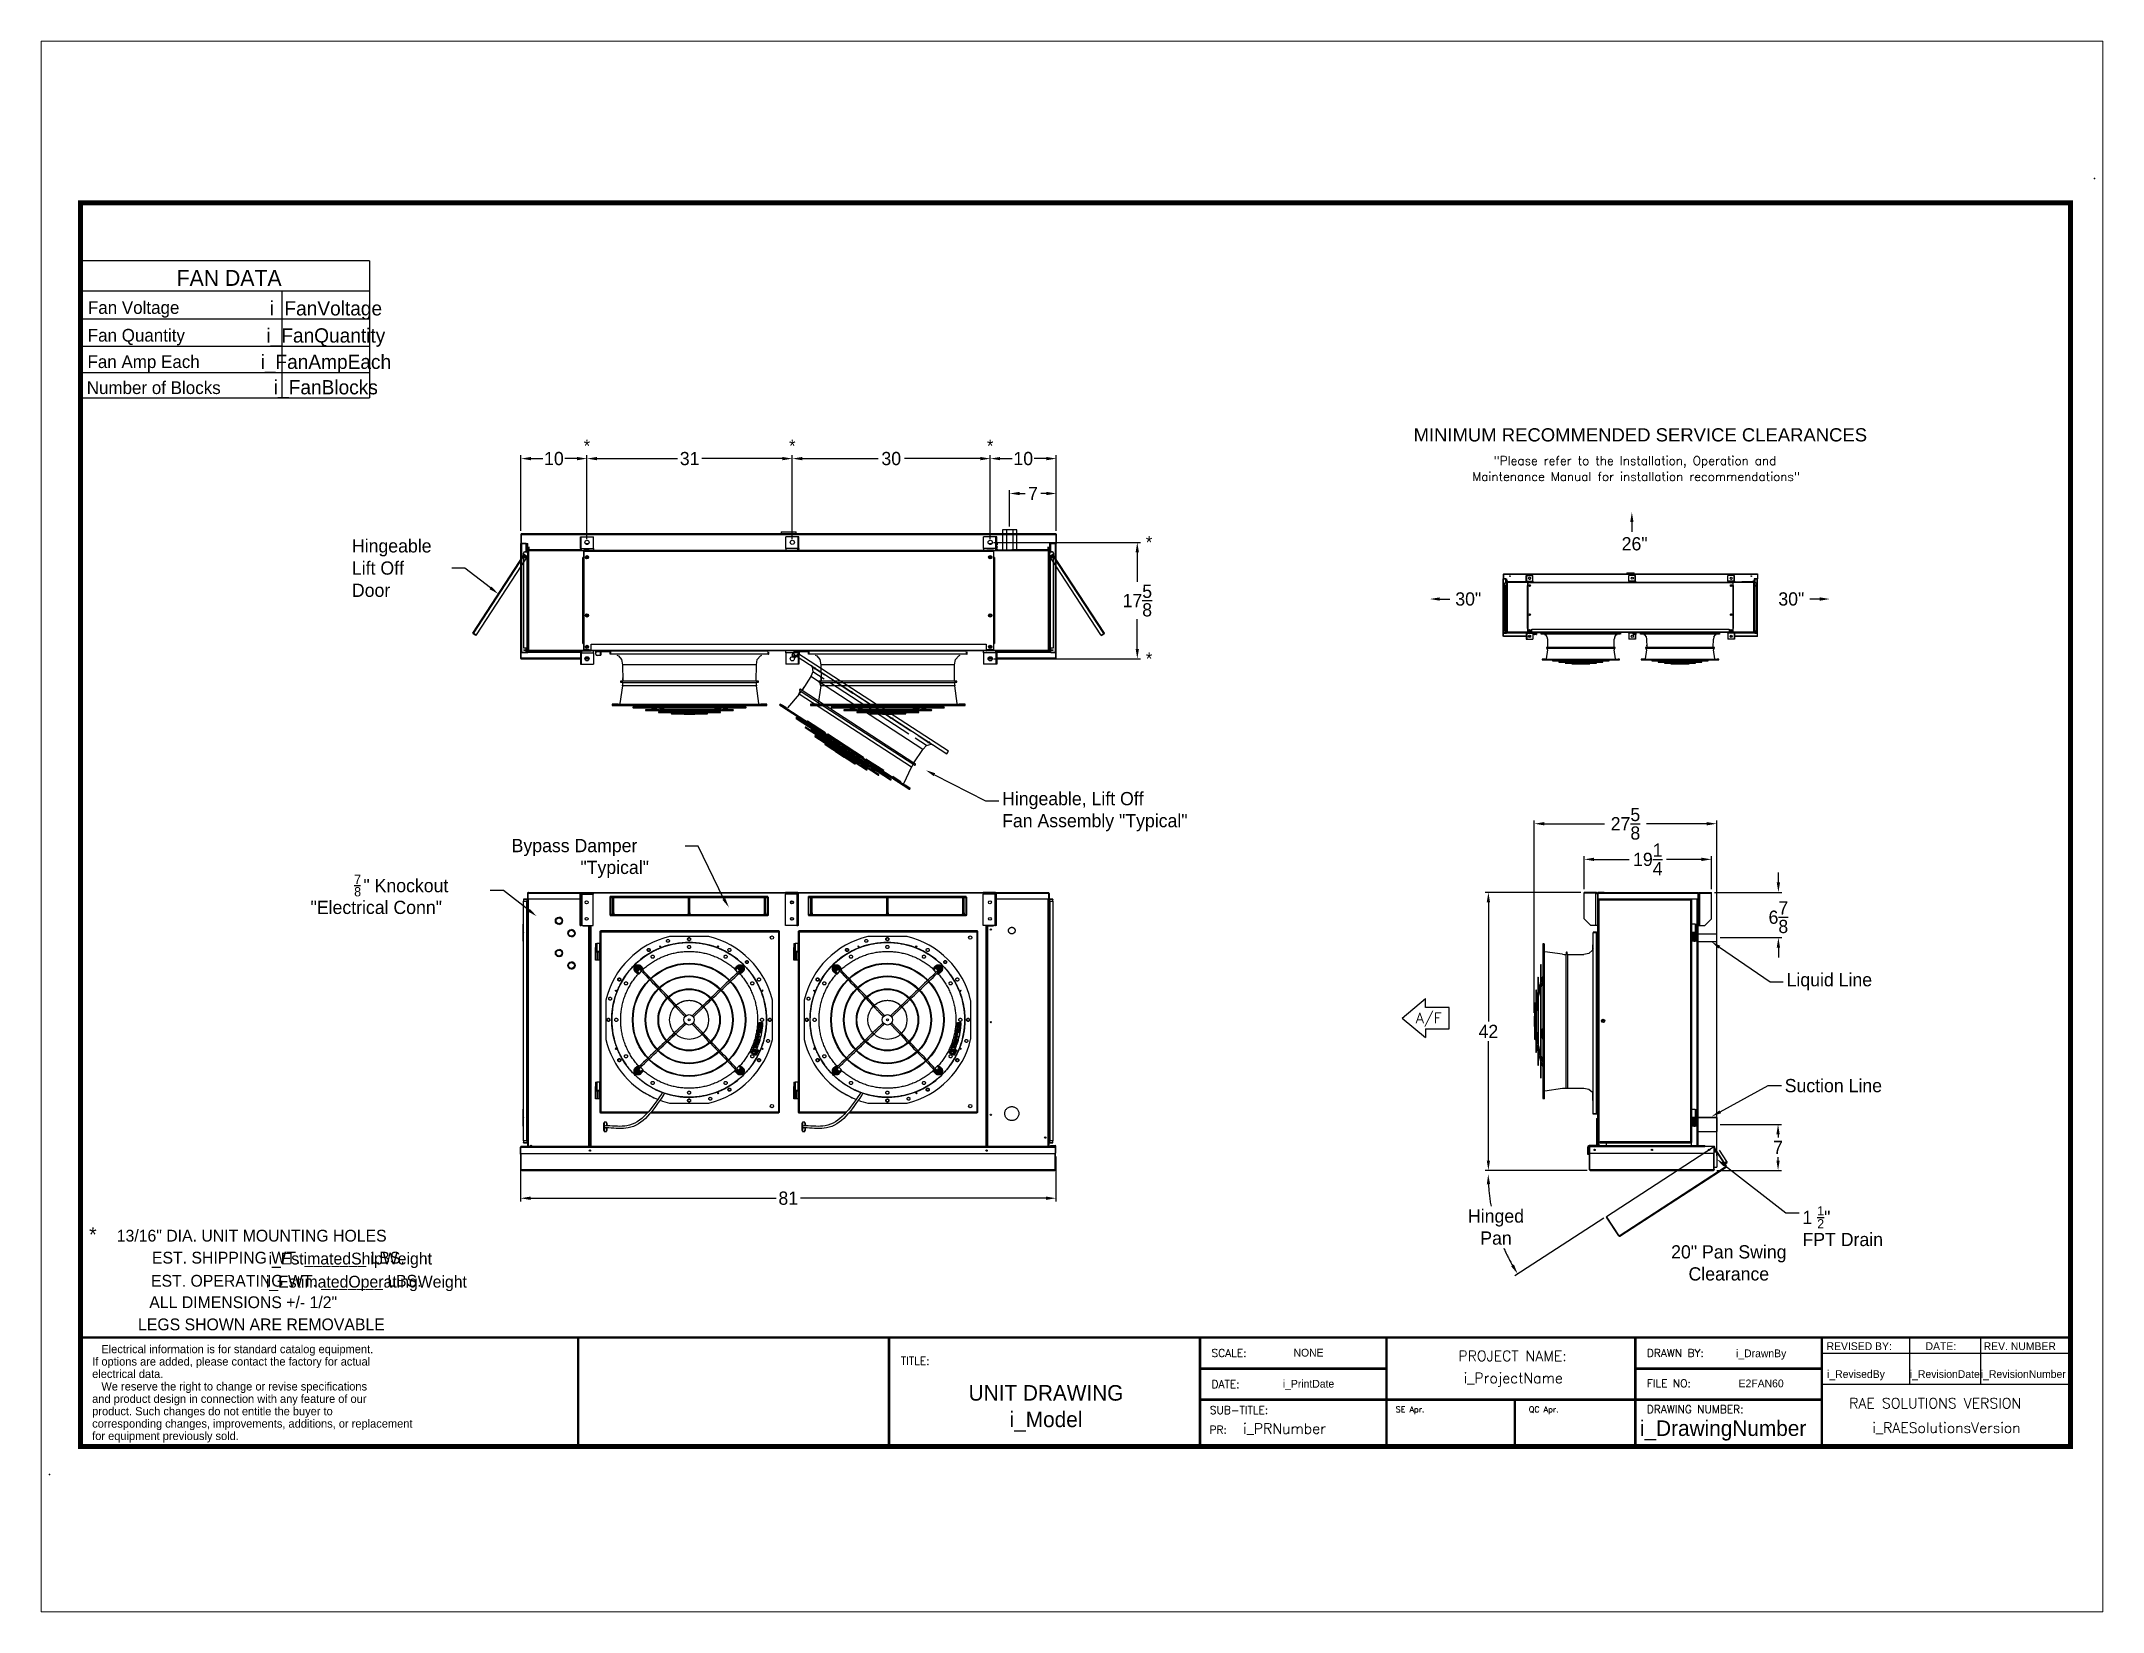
# Paper-space layout 'Layout1' of a CAD drawing. Header units: inches. Extents: x 1.05 to 9.45, y 0.8 to 7.2.
# The model-space entities are those that its viewports show. They can reach past a viewport. Long polylines and large blocks are cut down to what shows.
import ezdxf
from ezdxf import colors
from ezdxf.entities.mleader import LeaderData, LeaderLine
from ezdxf.enums import TextEntityAlignment as Align
from ezdxf.math import Vec2, Vec3

# ---------------------------------------------------------------- set-up
doc = ezdxf.new("R2010")
doc.units = ezdxf.units.IN
doc.header["$MEASUREMENT"] = 0
doc.header["$PDSIZE"] = -1
doc.linetypes.add('DASHED', pattern=[0.75, 0.5, -0.25])
doc.linetypes.add('PHANTOM', pattern=[0.5, 0.25, -0.05, 0.05, -0.05, 0.05, -0.05])
for name, color, linetype in [('0 Unit', 7, 'Continuous'), ('C1EFD', 7, 'Continuous'), ('Hingeable', 7, 'PHANTOM'), ('RH01NO', 7, 'Continuous')]:
    doc.layers.add(name, color=color, linetype=linetype)
doc.styles.add('dimentions', font='arial.ttf')
doc.styles.add('SIMPLEX', font='SIMPLEX')
doc.dimstyles.new('RAE Solutions', dxfattribs={"dimtxt": 2, "dimasz": 1.5, "dimexe": 0.5, "dimexo": 0.5, "dimgap": 0.5, "dimtad": 0, "dimtih": 1, "dimtoh": 1, "dimdec": 3, "dimrnd": 0.125, "dimzin": 1, "dimdsep": 46, "dimlunit": 5, "dimtxsty": 'Standard', "dimcen": 0.09, "dimadec": 0, "dimazin": 0, "dimtfac": 1, "dimtdec": 3, "dimtofl": 0, "dimtmove": 0, "dimatfit": 3, "dimfxl": 1, "dimtolj": 1, "dimtzin": 1, "dimarcsym": 0})

psp = doc.layouts.get("Layout1")

msp = doc.modelspace()

# ---------------------------------------------------------------- texts
at = {"linetype": 'Continuous', "lineweight": 25}
for p in [(628.5974, 152.2006), (659.6599, 152.2006), (689.5974, 152.2006), (713.6278, 137.6088), (713.6278, 119.9963)]:
    msp.add_text('*', height=1.8706, dxfattribs=at).set_placement(p, align=Align.CENTER)
at = {"lineweight": 30}
for s, height, style, p in [('MINIMUM RECOMMENDED SERVICE CLEARANCES', 1.99998, 'dimentions', (753.6412, 153.7958)), ('SE Apr.', 0.88197, 'SIMPLEX', (750.9411, 6.9171)), ('QC Apr.', 0.88197, 'SIMPLEX', (771.0847, 6.9171))]:
    msp.add_text(s, height=height, dxfattribs=dict(at, style=style)).set_placement(p)
at = {"style": 'SIMPLEX'}
for s, height, p in [('"Please refer to the Installation, Operation and', 1.327987, (787.1398, 150.2266)), ('Maintenance Manual for installation recommendations"', 1.327987, (787.2982, 147.8195)), ('PROJECT NAME:', 1.561678, (768.6111, 14.6587)), ('i_ProjectName', 1.561678, (768.7298, 11.3161)), ('i_RAESolutionsVersion', 1.561678, (834.2676, 3.7973))]:
    msp.add_text(s, height=height, dxfattribs=at).set_placement(p, align=Align.CENTER)
at = {"linetype": 'Continuous', "lineweight": 25}
for s, p in [('Bypass Damper', (617.2013, 91.6568)), (' "Typical"', (626.8652, 88.3568))]:
    msp.add_text(s, height=2, dxfattribs=at).set_placement(p)
at = {"linetype": 'Continuous', "lineweight": 25, "style": 'SIMPLEX'}
msp.add_text('A/F', height=1.577, dxfattribs=at).set_placement((753.9805, 65.7873))
for s, height, p in [('*', 2.1998, (553.8576, 32.7131)), ('EST. SHIPPING WT. _______ LBS.', 1.787463, (581.9184, 29.4144)), ('i_EstimatedShipWeight', 1.789514, (592.7827, 29.2778)), ('EST. OPERATING WT. _______ LBS.', 1.787463, (583.1053, 25.918)), ('i_EstimatedOperatingWeight', 1.787463, (595.2285, 25.7814)), ('ALL DIMENSIONS +/- 1/2"', 1.787463, (576.5967, 22.674)), ('LEGS SHOWN ARE REMOVABLE', 1.787463, (579.3476, 19.319)), ('NONE', 1.17596, (737.7562, 15.3479)), ('i_DrawnBy', 1.17596, (806.2265, 15.2471)), ('i_RevisedBy', 1.175963, (820.5666, 12.1133)), ('i_RevisionDate', 1.175963, (834.0106, 12.1133)), ('i_RevisionNumber', 1.175963, (845.886, 12.1133)), ('UNIT DRAWING', 2.351925, (698.0394, 8.68)), ('i_PrintDate', 1.175963, (737.7562, 10.6441)), ('E2FAN60', 1.17596, (806.2265, 10.6973)), ('i_Model', 2.35193, (698.0394, 4.6715)), ('i_DrawingNumber', 2.351925, (800.4673, 3.3359))]:
    msp.add_text(s, height=height).set_placement(p, align=Align.CENTER)
for s, height, p in [('13/16" DIA. UNIT MOUNTING HOLES', 1.787463, (557.4646, 32.744)), ('REVISED BY:', 1.175963, (816.1192, 16.3299)), ('DATE:', 1.17596, (831.0943, 16.3299)), ('REV. NUMBER', 1.175963, (839.8883, 16.3299))]:
    msp.add_text(s, height=height).set_placement(p)
at = {"lineweight": 25}
for s, p in [('   Electrical information is for standard catalog equipment.', (553.7485, 15.856)), ('electrical data.', (553.7485, 12.1097)), ('If options are added, please contact the factory for actual', (553.7485, 13.9829)), ('and product design in connection with any feature of our', (553.7485, 8.3398)), ('   We reserve the right to change or revise specifications', (553.7485, 10.213)), ('product. Such changes do not entitle the buyer to', (553.7485, 6.4667)), ('for equipment previously sold.', (553.7485, 2.7204)), ('corresponding changes, improvements, additions, or replacement ', (553.7485, 4.5935))]:
    msp.add_text(s, height=1.248763, dxfattribs=at).set_placement(p)
at = {"style": 'SIMPLEX'}
for s, height, p in [('SCALE:', 1.17596, (723.1003, 15.2858)), ('DRAWN BY:', 1.17596, (788.9542, 15.2858)), ('TITLE:', 1.17596, (676.0618, 14.1098)), ('DATE:', 1.17596, (723.1003, 10.5819)), ('FILE NO:', 1.17596, (788.9542, 10.6956)), ('SUB-TITLE:', 1.17596, (722.8455, 6.6541)), ('DRAWING NUMBER:', 1.175963, (788.9542, 6.7969)), ('RAE SOLUTIONS VERSION', 1.561678, (819.5362, 7.508)), ('i_PRNumber', 1.56168, (727.8663, 3.6802))]:
    msp.add_text(s, height=height, dxfattribs=at).set_placement(p)
msp.add_text('PR:', height=1.17596, dxfattribs=at).set_placement((725.404, 3.6802), align=Align.RIGHT)
at = {"linetype": 'Continuous', "lineweight": 25, "char_height": 2, "attachment_point": 5}
for s, insert in [('\\A1;26"', (787.0846, 138.3037)), ('\\A1;30"', (761.9172, 129.9562)), ('\\A1;30"', (810.7882, 129.9562))]:
    msp.add_mtext(s, dxfattribs=dict(at, insert=insert))
at = {"layer": 'C1EFD'}
for s, height, p in [('FAN DATA', 2.39998, (574.4623, 177.3359)), ('i_FanVoltage', 2.159978, (589.0975, 172.8587)), ('i_FanQuantity', 2.159978, (589.0975, 168.7569)), ('i_FanAmpEach', 2.159978, (589.0975, 164.766)), ('i_FanBlocks', 2.159978, (589.0975, 160.9215))]:
    msp.add_text(s, height=height, dxfattribs=at).set_placement(p, align=Align.CENTER)
for s, p in [('Fan Voltage', (553.0988, 173.095)), ('Fan Quantity', (553.0793, 168.9025)), ('Fan Amp Each', (553.0389, 164.9043)), ('Number of Blocks', (552.925, 160.9688))]:
    msp.add_text(s, height=1.919981, dxfattribs=at).set_placement(p)
at = {"layer": 'Hingeable', "linetype": 'PHANTOM', "ltscale": 10}
for s, p in [('Hingeable', (593.0411, 136.9999)), ('Lift Off ', (593.0411, 133.6411)), ('Door', (593.0411, 130.2823))]:
    msp.add_text(s, height=2, dxfattribs=at).set_placement(p)
at = {"layer": 'Hingeable', "linetype": 'PHANTOM', "ltscale": 10, "char_height": 2, "attachment_point": 5}
for s, insert, width in [('\\A1;Hinged Pan', (766.1145, 34.9284), 4.666667), ('\\A1;20" Pan Swing\\PClearance', (801.3353, 29.5087), 19.752381)]:
    msp.add_mtext(s, dxfattribs=dict(at, insert=insert, width=width))
at = {"layer": 'RH01NO'}
for s, height, p in [('7', 1.4, (593.3821, 86.8381)), ('" Knockout', 2, (594.7821, 85.6048)), ('"Electrical Conn"', 2, (586.7821, 82.3048)), ('8', 1.4, (593.3821, 84.9714))]:
    msp.add_text(s, height=height, dxfattribs=at).set_placement(p)

# ---------------------------------------------------------------- blocks, each defined once
blk = doc.blocks.new('*D204')
at = {"layer": 'Defpoints', "color": 0}
for p in [(699.6, 145.92), (692.54, 140.41), (699.6, 139.75)]:
    blk.add_point(p, dxfattribs=at)
at = {"layer": 'RH01NO', "color": 0, "lineweight": -2}
for p, q in [((692.54, 140.91), (692.54, 146.42)), ((694.04, 145.92), (694.9, 145.92)), ((698.1, 145.92), (697.24, 145.92)), ((699.6, 140.25), (699.6, 146.42))]:
    blk.add_line(p, q, dxfattribs=at)
at = {"layer": 'RH01NO', "color": 0}
for points in [[(694.04, 146.17), (694.04, 145.67), (692.54, 145.92)], [(698.1, 146.17), (698.1, 145.67), (699.6, 145.92)]]:
    blk.add_solid(points, dxfattribs=at)
at = {"layer": 'RH01NO', "color": 0, "insert": (696.07, 145.92), "char_height": 2, "attachment_point": 5}
blk.add_mtext('\\A1;7', dxfattribs=at)
blk = doc.blocks.new('*D199')
at = {"color": 0, "linetype": 'Continuous', "lineweight": -2}
for p, q in [((808.83, 87.07), (808.83, 88.57)), ((799.19, 85.57), (809.33, 85.57)), ((800, 78.73), (809.33, 78.73)), ((808.83, 77.23), (808.83, 75.73))]:
    blk.add_line(p, q, dxfattribs=at)
at = {"color": 0, "linetype": 'Continuous'}
for points in [[(808.58, 87.07), (809.08, 87.07), (808.83, 85.57)], [(808.58, 77.23), (809.08, 77.23), (808.83, 78.73)]]:
    blk.add_solid(points, dxfattribs=at)
at = {"layer": 'Defpoints', "color": 0, "linetype": 'Continuous'}
for p in [(798.69, 85.57), (799.5, 78.73), (808.83, 78.73)]:
    blk.add_point(p, dxfattribs=at)
at = {"color": 0, "linetype": 'Continuous', "lineweight": 25, "insert": (808.83, 81.82), "char_height": 2, "attachment_point": 5}
blk.add_mtext('\\A1;6{\\H1x;\\S7/8;}', dxfattribs=at)
blk = doc.blocks.new('*D201')
at = {"color": 0, "linetype": 'Continuous', "lineweight": -2}
for p, q in [((779.46, 86.07), (779.46, 91.07)), ((780.96, 90.57), (786.24, 90.57)), ((797.19, 90.57), (791.91, 90.57)), ((798.69, 86.07), (798.69, 91.07))]:
    blk.add_line(p, q, dxfattribs=at)
at = {"color": 0, "linetype": 'Continuous'}
for points in [[(780.96, 90.82), (780.96, 90.32), (779.46, 90.57)], [(797.19, 90.82), (797.19, 90.32), (798.69, 90.57)]]:
    blk.add_solid(points, dxfattribs=at)
at = {"layer": 'Defpoints', "color": 0, "linetype": 'Continuous'}
for p in [(779.46, 90.57), (779.46, 85.57), (798.69, 85.57)]:
    blk.add_point(p, dxfattribs=at)
at = {"color": 0, "linetype": 'Continuous', "lineweight": 25, "insert": (789.08, 90.57), "char_height": 2, "attachment_point": 5}
blk.add_mtext('\\A1;19{\\H1x;\\S1/4;}', dxfattribs=at)
blk = doc.blocks.new('*D202')
at = {"color": 0, "linetype": 'Continuous', "lineweight": -2}
for p, q in [((771.91, 67.36), (771.91, 96.46)), ((773.41, 95.96), (782.54, 95.96)), ((798, 95.96), (788.87, 95.96)), ((799.5, 45.72), (799.5, 96.46))]:
    blk.add_line(p, q, dxfattribs=at)
at = {"color": 0, "linetype": 'Continuous'}
for points in [[(773.41, 96.21), (773.41, 95.71), (771.91, 95.96)], [(798, 96.21), (798, 95.71), (799.5, 95.96)]]:
    blk.add_solid(points, dxfattribs=at)
at = {"layer": 'Defpoints', "color": 0, "linetype": 'Continuous'}
for p in [(771.91, 95.96), (771.91, 66.86), (799.5, 45.22)]:
    blk.add_point(p, dxfattribs=at)
at = {"color": 0, "linetype": 'Continuous', "lineweight": 25, "insert": (785.7, 95.96), "char_height": 2, "attachment_point": 5}
blk.add_mtext('\\A1;27{\\H1x;\\S5/8;}', dxfattribs=at)
blk = doc.blocks.new('*D203')
at = {"color": 0, "linetype": 'Continuous', "lineweight": -2}
for p, q in [((778.96, 85.57), (764.46, 85.57)), ((764.96, 84.07), (764.96, 66.04)), ((764.96, 45.01), (764.96, 63.04)), ((779.89, 43.51), (764.46, 43.51))]:
    blk.add_line(p, q, dxfattribs=at)
at = {"color": 0, "linetype": 'Continuous'}
for points in [[(764.71, 84.07), (765.21, 84.07), (764.96, 85.57)], [(764.71, 45.01), (765.21, 45.01), (764.96, 43.51)]]:
    blk.add_solid(points, dxfattribs=at)
at = {"layer": 'Defpoints', "color": 0, "linetype": 'Continuous'}
for p in [(779.46, 85.57), (764.96, 43.51), (780.39, 43.51)]:
    blk.add_point(p, dxfattribs=at)
at = {"color": 0, "linetype": 'Continuous', "lineweight": 25, "insert": (764.96, 64.54), "char_height": 2, "attachment_point": 5}
blk.add_mtext('\\A1;42', dxfattribs=at)
blk = doc.blocks.new('*D196')
at = {"color": 0, "lineweight": -2}
for p, q in [((618.61, 140.25), (618.61, 151.7)), ((620.11, 151.2), (621.94, 151.2)), ((627.1, 151.2), (625.27, 151.2)), ((628.6, 139.03), (628.6, 151.7))]:
    blk.add_line(p, q, dxfattribs=at)
at = {"color": 0}
for points in [[(620.11, 151.45), (620.11, 150.95), (618.61, 151.2)], [(627.1, 151.45), (627.1, 150.95), (628.6, 151.2)]]:
    blk.add_solid(points, dxfattribs=at)
at = {"layer": 'Defpoints', "color": 0}
for p in [(628.6, 151.2), (618.61, 139.75), (628.6, 138.53)]:
    blk.add_point(p, dxfattribs=at)
at = {"color": 0, "insert": (623.6, 151.2), "char_height": 2, "attachment_point": 5}
blk.add_mtext('\\A1;10', dxfattribs=at)
blk = doc.blocks.new('*D197')
at = {"color": 0, "lineweight": -2}
for p, q in [((689.6, 139.03), (689.6, 151.7)), ((691.1, 151.2), (692.93, 151.2)), ((698.1, 151.2), (696.27, 151.2)), ((699.6, 140.25), (699.6, 151.7))]:
    blk.add_line(p, q, dxfattribs=at)
at = {"color": 0}
for points in [[(691.1, 151.45), (691.1, 150.95), (689.6, 151.2)], [(698.1, 151.45), (698.1, 150.95), (699.6, 151.2)]]:
    blk.add_solid(points, dxfattribs=at)
at = {"layer": 'Defpoints', "color": 0}
for p in [(699.6, 151.2), (689.6, 138.53), (699.6, 139.75)]:
    blk.add_point(p, dxfattribs=at)
at = {"color": 0, "insert": (694.6, 151.2), "char_height": 2, "attachment_point": 5}
blk.add_mtext('\\A1;10', dxfattribs=at)
blk = doc.blocks.new('*D198')
at = {"color": 0, "linetype": 'Continuous', "lineweight": -2}
for p, q in [((690.1, 138.53), (712.35, 138.53)), ((711.85, 137.03), (711.85, 132.56)), ((711.85, 122.42), (711.85, 126.89)), ((690.1, 120.92), (712.35, 120.92))]:
    blk.add_line(p, q, dxfattribs=at)
at = {"color": 0, "linetype": 'Continuous'}
for points in [[(711.6, 137.03), (712.1, 137.03), (711.85, 138.53)], [(711.6, 122.42), (712.1, 122.42), (711.85, 120.92)]]:
    blk.add_solid(points, dxfattribs=at)
at = {"layer": 'Defpoints', "color": 0, "linetype": 'Continuous'}
for p in [(689.6, 138.53), (689.6, 120.92), (711.85, 120.92)]:
    blk.add_point(p, dxfattribs=at)
at = {"color": 0, "linetype": 'Continuous', "lineweight": 25, "insert": (711.85, 129.72), "char_height": 2, "attachment_point": 5}
blk.add_mtext('\\A1;17{\\H1x;\\S5/8;}', dxfattribs=at)
blk = doc.blocks.new('*D195')
at = {"color": 0, "lineweight": -2}
for p, q in [((618.56, 45.49), (618.56, 38.8)), ((699.55, 45.62), (699.55, 38.8)), ((620.06, 39.3), (657.22, 39.3)), ((698.05, 39.3), (660.89, 39.3))]:
    blk.add_line(p, q, dxfattribs=at)
at = {"color": 0}
for points in [[(620.06, 39.55), (620.06, 39.05), (618.56, 39.3)], [(698.05, 39.55), (698.05, 39.05), (699.55, 39.3)]]:
    blk.add_solid(points, dxfattribs=at)
at = {"layer": 'Defpoints', "color": 0}
for p in [(618.56, 45.99), (699.55, 46.12), (699.55, 39.3)]:
    blk.add_point(p, dxfattribs=at)
at = {"color": 0, "insert": (659.05, 39.3), "char_height": 2, "attachment_point": 5}
blk.add_mtext('\\A1;81', dxfattribs=at)
blk = doc.blocks.new('*D206')
at = {"color": 0, "lineweight": -2}
for p, q in [((800, 50.47), (809.28, 50.47)), ((808.78, 48.97), (808.78, 48.49)), ((808.78, 45.01), (808.78, 45.49)), ((799.5, 43.51), (809.28, 43.51))]:
    blk.add_line(p, q, dxfattribs=at)
at = {"color": 0}
for points in [[(808.53, 48.97), (809.03, 48.97), (808.78, 50.47)], [(808.53, 45.01), (809.03, 45.01), (808.78, 43.51)]]:
    blk.add_solid(points, dxfattribs=at)
at = {"layer": 'Defpoints', "color": 0}
for p in [(799.5, 50.47), (808.78, 50.47), (799, 43.51)]:
    blk.add_point(p, dxfattribs=at)
at = {"color": 0, "insert": (808.78, 46.99), "char_height": 2, "attachment_point": 5}
blk.add_mtext('\\A1;7', dxfattribs=at)
blk = doc.blocks.new('*D207')
at = {"layer": '0 Unit', "color": 0, "lineweight": -2}
for p, q in [((628.6, 139.03), (628.6, 151.7)), ((630.1, 151.2), (642.3, 151.2)), ((658.16, 151.2), (645.97, 151.2)), ((659.66, 139.03), (659.66, 151.7))]:
    blk.add_line(p, q, dxfattribs=at)
at = {"layer": '0 Unit', "color": 0}
for points in [[(630.1, 151.45), (630.1, 150.95), (628.6, 151.2)], [(658.16, 151.45), (658.16, 150.95), (659.66, 151.2)]]:
    blk.add_solid(points, dxfattribs=at)
at = {"layer": 'Defpoints', "color": 0}
for p in [(659.66, 151.2), (628.6, 138.53), (659.66, 138.53)]:
    blk.add_point(p, dxfattribs=at)
at = {"layer": '0 Unit', "color": 0, "insert": (644.13, 151.2), "char_height": 2, "attachment_point": 5}
blk.add_mtext('\\A1;31', dxfattribs=at)
blk = doc.blocks.new('*D208')
at = {"layer": '0 Unit', "color": 0, "lineweight": -2}
for p, q in [((659.66, 139.03), (659.66, 151.7)), ((661.16, 151.2), (672.63, 151.2)), ((688.1, 151.2), (676.63, 151.2)), ((689.6, 139.03), (689.6, 151.7))]:
    blk.add_line(p, q, dxfattribs=at)
at = {"layer": '0 Unit', "color": 0}
for points in [[(661.16, 151.45), (661.16, 150.95), (659.66, 151.2)], [(688.1, 151.45), (688.1, 150.95), (689.6, 151.2)]]:
    blk.add_solid(points, dxfattribs=at)
at = {"layer": 'Defpoints', "color": 0}
for p in [(689.6, 151.2), (659.66, 138.53), (689.6, 138.53)]:
    blk.add_point(p, dxfattribs=at)
at = {"layer": '0 Unit', "color": 0, "insert": (674.63, 151.2), "char_height": 2, "attachment_point": 5}
blk.add_mtext('\\A1;30', dxfattribs=at)

# ---------------------------------------------------------------- dimensions: what is measured, and where the dimension line sits
for base, p1, p2, picture, middle in [((628.602042, 151.202943), (618.606543, 139.747758), (628.602042, 138.529008), '*D196', (623.604293, 151.202943)), ((699.597541, 151.202943), (689.602042, 138.529008), (699.597541, 139.747758), '*D197', (694.599792, 151.202943)), ((699.5475, 39.2995), (618.5565, 45.9893), (699.5475, 46.1165), '*D195', (659.052, 39.2995))]:
    dim = msp.add_linear_dim(base=base, p1=p1, p2=p2, dimstyle='RAE Solutions')
    dim.commit()
    dim.dimension.update_dxf_attribs({"geometry": picture, "text_midpoint": middle})
at = {"linetype": 'Continuous', "lineweight": 25}
for base, p1, p2, picture, middle in [((711.8468646902, 120.9165083522), (689.6020421022, 138.5290083523), (689.6020421022, 120.9165083522), '*D198', (711.8468646902, 129.7227583522)), ((764.9641008492, 43.5147817362), (779.4574531882, 85.5712817093), (780.3904536101, 43.5147817362), '*D203', (764.9641008492, 64.5430317227))]:
    dim = msp.add_linear_dim(base=base, p1=p1, p2=p2, angle=90, dimstyle='RAE Solutions', dxfattribs=at)
    dim.commit()
    dim.dimension.update_dxf_attribs({"geometry": picture, "text_midpoint": middle})
for base, p1, p2, picture, middle in [((771.9063, 95.9631), (799.4992, 45.2178), (771.9063, 66.8641), '*D202', (785.7028, 95.9631)), ((779.4574531882, 90.5668607595), (798.6949531949, 85.5712817093), (779.4574531882, 85.5712817093), '*D201', (789.0762031916, 90.5668607595))]:
    dim = msp.add_linear_dim(base=base, p1=p1, p2=p2, dimstyle='RAE Solutions', dxfattribs=at)
    dim.commit()
    dim.dimension.update_dxf_attribs({"geometry": picture, "text_midpoint": middle})
dim = msp.add_linear_dim(base=(808.8341, 78.7275), p1=(798.695, 85.5713), p2=(799.4992, 78.7275), angle=90, dimstyle='RAE Solutions', dxfattribs=at)
dim.commit()
dim.dimension.update_dxf_attribs({"geometry": '*D199', "text_midpoint": (808.8341, 81.8234), "dimtype": 160})
dim = msp.add_linear_dim(base=(808.7777437, 50.4712821), p1=(798.9969499, 43.5147825), p2=(799.4992375, 50.4712821), angle=90, dimstyle='RAE Solutions')
dim.commit()
dim.dimension.update_dxf_attribs({"geometry": '*D206', "text_midpoint": (808.7777437, 46.9930323), "dimtype": 160})
at = {"layer": '0 Unit'}
for base, p1, p2, picture, middle in [((659.6645421022, 151.2029434638), (628.6020421022, 138.5290083522), (659.6645421022, 138.5290083792), '*D207', (644.1332921022, 151.2029434638)), ((689.6020421022, 151.2029434638), (659.6645421022, 138.5290083792), (689.6020421022, 138.5290083792), '*D208', (674.6332921022, 151.2029434638))]:
    dim = msp.add_linear_dim(base=base, p1=p1, p2=p2, dimstyle='RAE Solutions', dxfattribs=at)
    dim.commit()
    dim.dimension.update_dxf_attribs({"geometry": picture, "text_midpoint": middle})
at = {"layer": 'RH01NO'}
dim = msp.add_linear_dim(base=(699.597541, 145.923497), p1=(692.540042, 140.412008), p2=(699.597541, 139.747758), dimstyle='RAE Solutions', dxfattribs=at)
dim.commit()
dim.dimension.update_dxf_attribs({"geometry": '*D204', "text_midpoint": (696.068792, 145.923497)})

# ---------------------------------------------------------------- linework, layer by layer
at = {"linetype": 'Continuous', "lineweight": 25}
for p, q in [((786.6661, 141.604), (786.6661, 140.104)), ((618.6065, 139.7478), (618.6065, 138.3415)), ((618.6065, 139.7478), (618.6565, 139.7478)), ((618.6065, 139.7478), (618.6065, 138.3415)), ((618.6065, 139.7478), (618.6565, 139.7478)), ((618.6065, 139.7478), (618.6065, 138.3415)), ((618.6065, 139.7478), (618.6565, 139.7478)), ((618.6065, 121.8728), (618.6065, 138.3415)), ((618.6065, 138.3415), (618.7395, 138.3415)), ((618.6065, 121.8728), (618.6065, 138.3415)), ((618.6065, 138.3415), (618.7395, 138.3415)), ((618.6065, 121.8728), (618.6065, 138.3415)), ((618.6065, 138.3415), (618.7395, 138.3415)), ((618.6565, 139.853), (618.6565, 139.696)), ((618.6565, 139.853), (625.3515, 139.853)), ((618.6565, 139.853), (618.6565, 139.696)), ((618.6565, 139.853), (618.6565, 139.696)), ((618.6565, 139.853), (625.3515, 139.853)), ((618.6565, 139.696), (618.6565, 138.3555)), ((618.6565, 139.696), (625.3515, 139.696)), ((618.6565, 139.696), (618.6565, 138.3555)), ((618.6565, 139.696), (618.6565, 138.3555)), ((618.6565, 139.696), (625.3515, 139.696)), ((618.6565, 138.3415), (618.6565, 138.3555)), ((618.6565, 138.3555), (619.6565, 138.3555)), ((618.6565, 138.3415), (618.6565, 138.3555)), ((618.6565, 138.3555), (619.6565, 138.3555)), ((618.6565, 138.3415), (618.6565, 138.3555)), ((618.6565, 138.3555), (619.6565, 138.3555)), ((618.7065, 138.3555), (618.7065, 138.3415)), ((618.7065, 138.3555), (618.7065, 138.3415)), ((618.7065, 138.3555), (618.7065, 138.3415)), ((618.7142, 138.3415), (618.7142, 138.3555)), ((618.7142, 138.3415), (618.7142, 138.3555)), ((618.7142, 138.3415), (618.7142, 138.3555)), ((618.7395, 121.8728), (618.7395, 138.3415)), ((619.419, 138.3415), (618.7395, 138.3415)), ((618.7395, 121.8728), (618.7395, 138.3415)), ((619.419, 138.3415), (618.7395, 138.3415)), ((618.7395, 121.8728), (618.7395, 138.3415)), ((619.419, 138.3415), (618.7395, 138.3415)), ((618.8472, 138.3415), (618.8472, 138.3555)), ((618.8472, 138.3415), (618.8472, 138.3555)), ((618.8472, 138.3415), (618.8472, 138.3555)), ((619.419, 137.081), (619.419, 138.3415)), ((619.419, 137.081), (619.419, 138.3415)), ((619.419, 137.081), (619.419, 138.3415)), ((619.4642, 137.081), (619.4642, 138.3555)), ((619.4642, 137.081), (619.4642, 138.3555)), ((619.4642, 137.081), (619.4642, 138.3555)), ((619.5972, 138.3555), (619.5972, 137.081)), ((619.5972, 138.3555), (619.5972, 137.081)), ((619.5972, 138.3555), (619.5972, 137.081)), ((619.6453, 122.1673), (619.6453, 137.3282)), ((619.6453, 137.3282), (619.6953, 137.3282)), ((619.6453, 122.1673), (619.6453, 137.3282)), ((619.6453, 137.3282), (619.6953, 137.3282)), ((619.6453, 122.1673), (619.6453, 137.3282)), ((619.6453, 137.3282), (619.6953, 137.3282)), ((619.6565, 138.2445), (619.6565, 138.3555)), ((619.6565, 138.2445), (619.6565, 138.3555)), ((619.6565, 138.2445), (619.6565, 138.3555)), ((619.6565, 137.8486), (619.6565, 138.2445)), ((619.6565, 137.8486), (619.6565, 138.2445)), ((619.6565, 137.8486), (619.6565, 138.2445)), ((619.6802, 137.8486), (619.6802, 137.3282)), ((619.6802, 137.8486), (619.6802, 137.3282)), ((619.6802, 137.8486), (619.6802, 137.3282)), ((619.7024, 137.3853), (627.8212, 137.3853)), ((619.7024, 137.3853), (619.7024, 137.3353)), ((619.7024, 137.3853), (627.8212, 137.3853)), ((619.7024, 137.3853), (619.7024, 137.3353)), ((619.7024, 137.3853), (627.8212, 137.3853)), ((619.7024, 137.3853), (619.7024, 137.3353)), ((628.1013, 137.2523), (619.7783, 137.2523)), ((619.7783, 137.2523), (619.7783, 122.2433)), ((628.1013, 137.2523), (619.7783, 137.2523)), ((619.7783, 137.2523), (619.7783, 122.2433)), ((628.1013, 137.2523), (619.7783, 137.2523)), ((619.7783, 137.2523), (619.7783, 122.2433)), ((619.8283, 137.8486), (619.8283, 137.412)), ((619.8283, 137.8486), (619.8283, 137.412)), ((619.8283, 137.8486), (619.8283, 137.412)), ((619.8283, 137.412), (619.8283, 137.3853)), ((627.6905, 137.412), (619.8283, 137.412)), ((619.8283, 137.412), (619.8283, 137.3853)), ((627.6905, 137.412), (619.8283, 137.412)), ((619.8283, 137.412), (619.8283, 137.3853)), ((627.6905, 137.412), (619.8283, 137.412)), ((627.4765, 139.853), (690.7275, 139.853)), ((627.4765, 139.696), (690.7275, 139.696)), ((627.602, 137.6055), (627.602, 139.3415)), ((627.602, 139.3415), (627.732, 139.3415)), ((627.602, 137.6055), (627.602, 139.3415)), ((627.602, 139.3415), (627.732, 139.3415)), ((627.602, 137.6055), (627.602, 139.3415)), ((627.602, 139.3415), (627.732, 139.3415)), ((627.602, 137.6055), (627.732, 137.6055)), ((627.602, 137.6055), (627.732, 137.6055)), ((627.602, 137.6055), (627.732, 137.6055)), ((627.732, 137.6055), (627.732, 139.3415)), ((627.732, 137.6055), (627.732, 139.3415)), ((627.732, 137.6055), (627.732, 139.3415)), ((627.732, 138.3555), (627.7391, 138.3555)), ((627.732, 138.3555), (627.7391, 138.3555)), ((627.732, 138.3555), (627.7391, 138.3555)), ((627.732, 138.2445), (627.7391, 138.2445)), ((627.732, 138.2445), (627.7391, 138.2445)), ((627.732, 138.2445), (627.7391, 138.2445)), ((627.732, 137.8486), (627.7391, 137.8486)), ((627.732, 137.8486), (627.7391, 137.8486)), ((627.732, 137.8486), (627.7391, 137.8486)), ((627.7391, 139.3415), (629.602, 139.3415)), ((627.7391, 137.6055), (627.7391, 139.3415)), ((627.7391, 139.3415), (629.602, 139.3415)), ((627.7391, 137.6055), (627.7391, 139.3415)), ((627.7391, 139.3415), (629.602, 139.3415)), ((627.7391, 137.6055), (627.7391, 139.3415)), ((627.7391, 137.6055), (629.602, 137.6055)), ((627.7391, 137.6055), (629.602, 137.6055)), ((627.7391, 137.6055), (629.602, 137.6055)), ((628.1013, 137.3787), (628.1013, 137.2523)), ((628.1013, 137.3787), (628.1013, 137.2523)), ((628.1013, 137.3787), (628.1013, 137.2523)), ((628.1013, 137.3415), (629.102, 137.3415)), ((628.1013, 137.3415), (629.102, 137.3415)), ((628.1013, 137.3415), (629.102, 137.3415)), ((628.9453, 137.329), (628.1013, 137.329)), ((628.9453, 137.329), (628.1013, 137.329)), ((628.9453, 137.329), (628.1013, 137.329)), ((628.102, 137.279), (628.1013, 137.279)), ((628.102, 137.279), (628.1013, 137.279)), ((628.102, 137.279), (628.1013, 137.279)), ((628.1013, 136.2523), (628.1013, 137.2523)), ((628.1013, 136.2523), (628.1013, 137.2523)), ((628.1013, 136.2523), (628.1013, 137.2523)), ((628.1015, 137.3415), (628.1015, 137.329)), ((628.1015, 137.3415), (628.1015, 137.329)), ((628.1015, 137.3415), (628.1015, 137.329)), ((628.1015, 137.279), (628.1015, 137.2089)), ((628.1015, 137.279), (628.1015, 137.2089)), ((628.1015, 137.279), (628.1015, 137.2089)), ((628.102, 137.279), (628.102, 137.216)), ((628.9453, 137.279), (628.102, 137.279)), ((628.102, 137.279), (628.102, 137.216)), ((628.9453, 137.279), (628.102, 137.279)), ((628.102, 137.279), (628.102, 137.216)), ((628.9453, 137.279), (628.102, 137.279)), ((628.3421, 138.3555), (628.862, 138.3555)), ((628.3421, 138.3555), (628.862, 138.3555)), ((628.3421, 138.3555), (628.862, 138.3555)), ((628.4727, 138.2445), (628.7314, 138.2445)), ((628.4727, 138.2445), (628.7314, 138.2445)), ((628.4727, 138.2445), (628.7314, 138.2445)), ((628.9453, 137.279), (628.9453, 137.329)), ((628.9453, 137.279), (628.9453, 137.329)), ((628.9453, 137.279), (628.9453, 137.329)), ((628.9453, 137.279), (628.9453, 137.216)), ((628.9453, 137.279), (628.9453, 137.216)), ((628.9453, 137.279), (628.9453, 137.216)), ((629.102, 137.2085), (629.102, 137.3415)), ((629.102, 137.2085), (629.102, 137.3415)), ((629.102, 137.2085), (629.102, 137.3415)), ((629.102, 137.3415), (689.102, 137.3415)), ((629.602, 137.6055), (629.602, 139.3415)), ((629.602, 137.6055), (629.602, 139.3415)), ((629.602, 137.6055), (629.602, 139.3415)), ((629.602, 137.6055), (629.602, 137.3415)), ((629.602, 137.6055), (629.602, 137.3415)), ((629.602, 137.6055), (629.602, 137.3415)), ((657.977, 140.1458), (657.977, 139.853)), ((657.977, 140.1458), (660.227, 140.1458)), ((658.6645, 137.6055), (658.6645, 139.3415)), ((660.5275, 139.3415), (658.6645, 139.3415)), ((660.5275, 137.6055), (658.6645, 137.6055)), ((658.6645, 137.6055), (658.6645, 137.3415)), ((660.227, 139.853), (660.227, 140.1458)), ((660.5275, 137.6055), (660.5275, 139.3415)), ((660.6645, 139.3415), (660.5345, 139.3415)), ((660.5345, 137.6055), (660.5345, 139.3415)), ((660.6645, 137.6055), (660.6645, 139.3415)), ((688.602, 137.6055), (688.602, 139.3415)), ((690.465, 139.3415), (688.602, 139.3415)), ((688.602, 137.6055), (688.602, 139.3415)), ((690.465, 139.3415), (688.602, 139.3415)), ((688.602, 137.6055), (688.602, 139.3415)), ((690.465, 139.3415), (688.602, 139.3415)), ((690.465, 137.6055), (688.602, 137.6055)), ((688.602, 137.6055), (688.602, 137.3415)), ((690.465, 137.6055), (688.602, 137.6055)), ((688.602, 137.6055), (688.602, 137.3415)), ((690.465, 137.6055), (688.602, 137.6055)), ((688.602, 137.6055), (688.602, 137.3415)), ((690.092, 137.3415), (689.102, 137.3415)), ((689.102, 137.3415), (689.102, 137.2085)), ((690.092, 137.3415), (689.102, 137.3415)), ((689.102, 137.3415), (689.102, 137.2085)), ((690.092, 137.3415), (689.102, 137.3415)), ((689.102, 137.3415), (689.102, 137.2085)), ((689.248, 137.279), (689.248, 137.329)), ((690.092, 137.329), (689.248, 137.329)), ((689.248, 137.279), (689.248, 137.329)), ((690.092, 137.329), (689.248, 137.329)), ((689.248, 137.279), (689.248, 137.329)), ((690.092, 137.329), (689.248, 137.329)), ((689.248, 137.279), (689.248, 137.216)), ((689.248, 137.279), (690.092, 137.279)), ((689.248, 137.279), (689.248, 137.216)), ((689.248, 137.279), (690.092, 137.279)), ((689.248, 137.279), (689.248, 137.216)), ((689.248, 137.279), (690.092, 137.279)), ((689.3421, 138.3555), (689.862, 138.3555)), ((689.3421, 138.3555), (689.862, 138.3555)), ((689.3421, 138.3555), (689.862, 138.3555)), ((689.4727, 138.2445), (689.7314, 138.2445)), ((689.4727, 138.2445), (689.7314, 138.2445)), ((689.4727, 138.2445), (689.7314, 138.2445)), ((690.092, 137.2523), (690.092, 137.3787)), ((690.092, 137.2523), (690.092, 137.3787)), ((690.092, 137.2523), (690.092, 137.3787)), ((698.415, 137.2523), (690.092, 137.2523)), ((690.092, 137.2523), (690.092, 136.2523)), ((698.415, 137.2523), (690.092, 137.2523)), ((690.092, 137.2523), (690.092, 136.2523)), ((698.415, 137.2523), (690.092, 137.2523)), ((690.092, 137.2523), (690.092, 136.2523)), ((690.3829, 137.3853), (698.491, 137.3853)), ((690.3829, 137.3853), (698.491, 137.3853)), ((690.3829, 137.3853), (698.491, 137.3853)), ((690.465, 137.6055), (690.465, 139.3415)), ((690.465, 137.6055), (690.465, 139.3415)), ((690.465, 137.6055), (690.465, 139.3415)), ((690.465, 138.3555), (690.472, 138.3555)), ((690.465, 138.3555), (690.472, 138.3555)), ((690.465, 138.3555), (690.472, 138.3555)), ((690.465, 138.2445), (690.472, 138.2445)), ((690.465, 138.2445), (690.472, 138.2445)), ((690.465, 138.2445), (690.472, 138.2445)), ((690.465, 137.8486), (690.472, 137.8486)), ((690.465, 137.8486), (690.472, 137.8486)), ((690.465, 137.8486), (690.472, 137.8486)), ((690.602, 139.3415), (690.472, 139.3415)), ((690.472, 137.6055), (690.472, 139.3415)), ((690.602, 139.3415), (690.472, 139.3415)), ((690.472, 137.6055), (690.472, 139.3415)), ((690.602, 139.3415), (690.472, 139.3415)), ((690.472, 137.6055), (690.472, 139.3415)), ((690.602, 137.6055), (690.472, 137.6055)), ((690.602, 137.6055), (690.472, 137.6055)), ((690.602, 137.6055), (690.472, 137.6055)), ((690.7275, 137.412), (690.5136, 137.412)), ((690.7275, 137.412), (690.5136, 137.412)), ((690.7275, 137.412), (690.5136, 137.412)), ((690.602, 137.6055), (690.602, 139.3415)), ((690.602, 137.6055), (690.602, 139.3415)), ((690.602, 137.6055), (690.602, 139.3415)), ((690.602, 138.3555), (690.7275, 138.3555)), ((690.602, 138.3555), (690.7275, 138.3555)), ((690.602, 138.3555), (690.7275, 138.3555)), ((690.602, 138.2445), (690.7275, 138.2445)), ((690.602, 138.2445), (690.7275, 138.2445)), ((690.602, 138.2445), (690.7275, 138.2445)), ((690.602, 137.8486), (690.7275, 137.8486)), ((690.602, 137.8486), (690.7275, 137.8486)), ((690.602, 137.8486), (690.7275, 137.8486)), ((692.8525, 139.853), (699.5475, 139.853)), ((692.8525, 139.853), (699.5475, 139.853)), ((692.8525, 139.853), (699.5475, 139.853)), ((692.8525, 139.696), (699.5475, 139.696)), ((692.8525, 139.696), (699.5475, 139.696)), ((692.8525, 139.696), (699.5475, 139.696)), ((698.365, 137.412), (692.8525, 137.412)), ((698.365, 137.412), (692.8525, 137.412)), ((698.365, 137.412), (692.8525, 137.412)), ((698.365, 137.412), (698.365, 137.8486)), ((698.365, 137.412), (698.365, 137.8486)), ((698.365, 137.412), (698.365, 137.8486)), ((698.365, 137.3853), (698.365, 137.412)), ((698.365, 137.3853), (698.365, 137.412)), ((698.365, 137.3853), (698.365, 137.412)), ((698.415, 122.2433), (698.415, 137.2523)), ((698.415, 122.2433), (698.415, 137.2523)), ((698.415, 122.2433), (698.415, 137.2523)), ((698.491, 137.3853), (698.491, 137.3353)), ((698.491, 137.3853), (698.491, 137.3353)), ((698.491, 137.3853), (698.491, 137.3353)), ((698.548, 137.3282), (698.498, 137.3282)), ((698.548, 137.3282), (698.498, 137.3282)), ((698.548, 137.3282), (698.498, 137.3282)), ((698.5239, 137.8486), (698.5239, 137.3282)), ((698.5239, 137.8486), (698.5239, 137.3282)), ((698.5239, 137.8486), (698.5239, 137.3282)), ((699.5475, 138.3555), (698.5475, 138.3555)), ((698.5475, 138.3555), (698.5475, 138.2445)), ((699.5475, 138.3555), (698.5475, 138.3555)), ((698.5475, 138.3555), (698.5475, 138.2445)), ((699.5475, 138.3555), (698.5475, 138.3555)), ((698.5475, 138.3555), (698.5475, 138.2445)), ((698.5475, 138.2445), (698.5475, 137.8486)), ((698.5475, 138.2445), (698.5475, 137.8486)), ((698.5475, 138.2445), (698.5475, 137.8486)), ((698.548, 137.3282), (698.548, 122.1673)), ((698.548, 137.3282), (698.548, 122.1673)), ((698.548, 137.3282), (698.548, 122.1673)), ((698.6069, 137.081), (698.6069, 138.3555)), ((698.6069, 137.081), (698.6069, 138.3555)), ((698.6069, 137.081), (698.6069, 138.3555)), ((698.7399, 138.3555), (698.7399, 137.081)), ((698.7399, 138.3555), (698.7399, 137.081)), ((698.7399, 138.3555), (698.7399, 137.081)), ((698.785, 137.081), (698.785, 138.3415)), ((698.785, 138.3415), (699.4645, 138.3415)), ((698.785, 137.081), (698.785, 138.3415)), ((698.785, 138.3415), (699.4645, 138.3415)), ((698.785, 137.081), (698.785, 138.3415)), ((698.785, 138.3415), (699.4645, 138.3415)), ((699.3569, 138.3555), (699.3569, 138.3415)), ((699.3569, 138.3555), (699.3569, 138.3415)), ((699.3569, 138.3555), (699.3569, 138.3415)), ((699.4645, 121.8728), (699.4645, 138.3415)), ((699.5975, 138.3415), (699.4645, 138.3415)), ((699.4645, 121.8728), (699.4645, 138.3415)), ((699.5975, 138.3415), (699.4645, 138.3415)), ((699.4645, 121.8728), (699.4645, 138.3415)), ((699.5975, 138.3415), (699.4645, 138.3415)), ((699.4899, 138.3555), (699.4899, 138.3415)), ((699.4899, 138.3555), (699.4899, 138.3415)), ((699.4899, 138.3555), (699.4899, 138.3415)), ((699.4975, 138.3415), (699.4975, 138.3555)), ((699.4975, 138.3415), (699.4975, 138.3555)), ((699.4975, 138.3415), (699.4975, 138.3555)), ((699.5475, 139.853), (699.5475, 139.696)), ((699.5475, 139.853), (699.5475, 139.696)), ((699.5475, 139.853), (699.5475, 139.696)), ((699.5975, 139.7478), (699.5475, 139.7478)), ((699.5975, 139.7478), (699.5475, 139.7478)), ((699.5975, 139.7478), (699.5475, 139.7478)), ((699.5475, 139.696), (699.5475, 138.3555)), ((699.5475, 139.696), (699.5475, 138.3555)), ((699.5475, 139.696), (699.5475, 138.3555)), ((699.5475, 138.3415), (699.5475, 138.3555)), ((699.5475, 138.3415), (699.5475, 138.3555)), ((699.5475, 138.3415), (699.5475, 138.3555)), ((699.5975, 139.7478), (699.5975, 138.3415)), ((699.5975, 139.7478), (699.5975, 138.3415)), ((699.5975, 139.7478), (699.5975, 138.3415)), ((699.5975, 121.8728), (699.5975, 138.3415)), ((699.5975, 121.8728), (699.5975, 138.3415)), ((699.5975, 121.8728), (699.5975, 138.3415)), ((619.0073, 136.393), (619.0073, 136.893)), ((619.0073, 136.393), (619.0073, 136.893)), ((619.0073, 136.393), (619.0073, 136.893)), ((619.0543, 136.393), (619.0073, 136.393)), ((619.0543, 136.393), (619.0073, 136.393)), ((619.0543, 136.393), (619.0073, 136.393)), ((619.0543, 136.393), (619.5333, 136.393)), ((619.0543, 136.33), (619.0543, 136.393)), ((619.0543, 136.393), (619.5333, 136.393)), ((619.0543, 136.33), (619.0543, 136.393)), ((619.0543, 136.393), (619.5333, 136.393)), ((619.0543, 136.33), (619.0543, 136.393)), ((619.0543, 136.33), (619.5333, 136.33)), ((619.0543, 136.33), (619.5333, 136.33)), ((619.0543, 136.33), (619.5333, 136.33)), ((619.0543, 122.518), (619.0543, 136.247)), ((619.0543, 136.247), (619.5333, 136.247)), ((619.0543, 122.518), (619.0543, 136.247)), ((619.0543, 136.247), (619.5333, 136.247)), ((619.0543, 122.518), (619.0543, 136.247)), ((619.0543, 136.247), (619.5333, 136.247)), ((619.1948, 137.0805), (619.4138, 137.0805)), ((619.1948, 137.0805), (619.4138, 137.0805)), ((619.1948, 137.0805), (619.4138, 137.0805)), ((619.6453, 137.081), (619.1953, 137.081)), ((619.6453, 137.081), (619.1953, 137.081)), ((619.6453, 137.081), (619.1953, 137.081)), ((619.419, 136.247), (619.419, 136.33)), ((619.419, 136.247), (619.419, 136.33)), ((619.419, 136.247), (619.419, 136.33)), ((619.4642, 136.247), (619.4642, 136.33)), ((619.4642, 136.247), (619.4642, 136.33)), ((619.4642, 136.247), (619.4642, 136.33)), ((619.5333, 136.33), (619.5333, 136.393)), ((619.6013, 136.393), (619.5333, 136.393)), ((619.5333, 136.33), (619.5333, 136.393)), ((619.6013, 136.393), (619.5333, 136.393)), ((619.5333, 136.33), (619.5333, 136.393)), ((619.6013, 136.393), (619.5333, 136.393)), ((619.5333, 122.518), (619.5333, 136.247)), ((619.5333, 136.247), (619.6453, 136.247)), ((619.5333, 122.518), (619.5333, 136.247)), ((619.5333, 136.247), (619.6453, 136.247)), ((619.5333, 122.518), (619.5333, 136.247)), ((619.5333, 136.247), (619.6453, 136.247)), ((619.5972, 136.393), (619.5972, 136.3783)), ((619.5972, 136.393), (619.5972, 136.3783)), ((619.5972, 136.393), (619.5972, 136.3783)), ((619.5972, 136.3), (619.5972, 136.247)), ((619.5972, 136.3), (619.5972, 136.247)), ((619.5972, 136.3), (619.5972, 136.247)), ((619.6013, 136.893), (619.6013, 136.393)), ((619.6013, 136.893), (619.6013, 136.393)), ((619.6013, 136.893), (619.6013, 136.393)), ((619.6013, 136.487), (619.6453, 136.487)), ((619.6013, 136.487), (619.6453, 136.487)), ((619.6013, 136.487), (619.6453, 136.487)), ((628.1013, 136.2523), (627.9683, 136.2523)), ((627.9683, 123.2433), (627.9683, 136.2523)), ((628.1013, 136.2523), (627.9683, 136.2523)), ((627.9683, 123.2433), (627.9683, 136.2523)), ((628.1013, 136.2523), (627.9683, 136.2523)), ((627.9683, 123.2433), (627.9683, 136.2523)), ((628.1013, 136.2523), (628.1013, 123.2433)), ((628.1013, 136.2523), (628.1013, 123.2433)), ((628.1013, 136.2523), (628.1013, 123.2433)), ((628.1015, 122.2866), (628.1015, 137.2089)), ((628.9453, 137.2089), (628.1015, 137.2089)), ((628.1015, 122.2866), (628.1015, 137.2089)), ((628.9453, 137.2089), (628.1015, 137.2089)), ((628.1015, 122.2866), (628.1015, 137.2089)), ((628.9453, 137.2089), (628.1015, 137.2089)), ((628.9453, 137.216), (628.102, 137.216)), ((628.9453, 137.216), (628.102, 137.216)), ((628.9453, 137.216), (628.102, 137.216)), ((628.102, 137.2085), (628.102, 122.287)), ((628.102, 137.2085), (629.102, 137.2085)), ((628.102, 137.2085), (628.102, 122.287)), ((628.102, 137.2085), (629.102, 137.2085)), ((628.102, 137.2085), (628.102, 122.287)), ((628.102, 137.2085), (629.102, 137.2085)), ((628.9453, 137.2085), (628.9453, 137.2089)), ((628.9453, 137.2085), (628.9453, 137.2089)), ((628.9453, 137.2085), (628.9453, 137.2089)), ((629.102, 137.2085), (689.102, 137.2085)), ((689.102, 137.2085), (690.092, 137.2085)), ((689.102, 137.2085), (690.092, 137.2085)), ((689.102, 137.2085), (690.092, 137.2085)), ((689.248, 137.216), (690.092, 137.216)), ((689.248, 137.216), (690.092, 137.216)), ((689.248, 137.216), (690.092, 137.216)), ((689.248, 137.2089), (690.092, 137.2089)), ((689.248, 137.2089), (689.248, 137.2085)), ((689.248, 137.2089), (690.092, 137.2089)), ((689.248, 137.2089), (689.248, 137.2085)), ((689.248, 137.2089), (690.092, 137.2089)), ((689.248, 137.2089), (689.248, 137.2085)), ((690.225, 136.2523), (690.092, 136.2523)), ((690.225, 136.2523), (690.092, 136.2523)), ((690.225, 136.2523), (690.092, 136.2523)), ((690.102, 136.2523), (690.102, 123.2433)), ((690.102, 136.2523), (690.102, 123.2433)), ((690.102, 136.2523), (690.102, 123.2433)), ((690.1025, 136.2523), (690.1025, 123.2433)), ((690.1025, 136.2523), (690.1025, 123.2433)), ((690.1025, 136.2523), (690.1025, 123.2433)), ((690.225, 136.2523), (690.225, 123.2433)), ((690.225, 136.2523), (690.225, 123.2433)), ((690.225, 136.2523), (690.225, 123.2433)), ((698.998, 137.081), (698.548, 137.081)), ((698.998, 137.081), (698.548, 137.081)), ((698.998, 137.081), (698.548, 137.081)), ((698.548, 136.487), (698.592, 136.487)), ((698.548, 136.487), (698.592, 136.487)), ((698.548, 136.487), (698.592, 136.487)), ((698.548, 136.482), (698.592, 136.482)), ((698.548, 136.482), (698.592, 136.482)), ((698.548, 136.482), (698.592, 136.482)), ((698.548, 136.247), (698.66, 136.247)), ((698.548, 136.247), (698.66, 136.247)), ((698.548, 136.247), (698.66, 136.247)), ((698.592, 136.393), (698.592, 136.893)), ((698.592, 136.393), (698.592, 136.893)), ((698.592, 136.393), (698.592, 136.893)), ((698.66, 136.393), (698.592, 136.393)), ((698.592, 136.388), (698.592, 136.393)), ((698.66, 136.393), (698.592, 136.393)), ((698.592, 136.388), (698.592, 136.393)), ((698.66, 136.393), (698.592, 136.393)), ((698.592, 136.388), (698.592, 136.393)), ((698.6222, 136.388), (698.592, 136.388)), ((698.6222, 136.388), (698.592, 136.388)), ((698.6222, 136.388), (698.592, 136.388)), ((698.6069, 136.383), (698.6069, 136.388)), ((698.6069, 136.383), (698.6069, 136.388)), ((698.6069, 136.383), (698.6069, 136.388)), ((698.6069, 136.247), (698.6069, 136.3108)), ((698.6069, 136.247), (698.6069, 136.3108)), ((698.6069, 136.247), (698.6069, 136.3108)), ((698.66, 136.393), (698.66, 136.33)), ((699.139, 136.393), (698.66, 136.393)), ((698.66, 136.393), (698.66, 136.33)), ((699.139, 136.393), (698.66, 136.393)), ((698.66, 136.393), (698.66, 136.33)), ((699.139, 136.393), (698.66, 136.393)), ((699.139, 136.33), (698.66, 136.33)), ((699.139, 136.33), (698.66, 136.33)), ((699.139, 136.33), (698.66, 136.33)), ((698.66, 136.247), (698.66, 122.518)), ((698.66, 136.247), (699.139, 136.247)), ((698.66, 136.247), (698.66, 122.518)), ((698.66, 136.247), (699.139, 136.247)), ((698.66, 136.247), (698.66, 122.518)), ((698.66, 136.247), (699.139, 136.247)), ((698.7399, 136.33), (698.7399, 136.247)), ((698.7399, 136.33), (698.7399, 136.247)), ((698.7399, 136.33), (698.7399, 136.247)), ((698.7795, 137.0805), (698.9985, 137.0805)), ((698.7795, 137.0805), (698.9985, 137.0805)), ((698.7795, 137.0805), (698.9985, 137.0805)), ((698.785, 136.247), (698.785, 136.33)), ((698.785, 136.247), (698.785, 136.33)), ((698.785, 136.247), (698.785, 136.33)), ((698.998, 137.081), (699.0232, 137.0793)), ((698.998, 137.081), (699.0232, 137.0793)), ((698.998, 137.081), (699.0232, 137.0793)), ((699.139, 136.33), (699.139, 136.393)), ((699.186, 136.393), (699.139, 136.393)), ((699.139, 136.33), (699.139, 136.393)), ((699.186, 136.393), (699.139, 136.393)), ((699.139, 136.33), (699.139, 136.393)), ((699.186, 136.393), (699.139, 136.393)), ((699.186, 136.388), (699.139, 136.388)), ((699.186, 136.388), (699.139, 136.388)), ((699.186, 136.388), (699.139, 136.388)), ((699.139, 136.247), (699.139, 122.518)), ((699.139, 136.247), (699.139, 122.518)), ((699.139, 136.247), (699.139, 122.518)), ((699.186, 136.893), (699.186, 136.393)), ((699.186, 136.893), (699.186, 136.393)), ((699.186, 136.893), (699.186, 136.393)), ((699.186, 136.393), (699.186, 136.388)), ((699.186, 136.393), (699.186, 136.388)), ((699.186, 136.393), (699.186, 136.388)), ((767.2007, 133.7273), (767.2007, 133.0242)), ((767.2007, 133.7273), (767.2257, 133.7273)), ((767.2007, 133.7273), (767.2007, 133.0242)), ((767.2007, 133.7273), (767.2257, 133.7273)), ((767.2007, 133.7273), (767.2007, 133.0242)), ((767.2007, 133.7273), (767.2257, 133.7273)), ((767.2007, 124.7898), (767.2007, 133.0242)), ((767.2007, 133.0242), (767.2672, 133.0242)), ((767.2007, 124.7898), (767.2007, 133.0242)), ((767.2007, 133.0242), (767.2672, 133.0242)), ((767.2007, 124.7898), (767.2007, 133.0242)), ((767.2007, 133.0242), (767.2672, 133.0242)), ((767.2257, 133.7799), (767.2257, 133.7014)), ((767.2257, 133.7799), (769.5732, 133.7799)), ((767.2257, 133.7799), (767.2257, 133.7014)), ((767.2257, 133.7799), (767.2257, 133.7014)), ((767.2257, 133.7799), (802.2612, 133.7799)), ((767.2257, 133.7014), (767.2257, 133.0312)), ((767.2257, 133.7014), (769.5732, 133.7014)), ((767.2257, 133.7014), (767.2257, 133.0312)), ((767.2257, 133.7014), (767.2257, 133.0312)), ((767.2257, 133.7014), (802.2612, 133.7014)), ((767.2257, 133.0242), (767.2257, 133.0312)), ((767.2257, 133.0312), (767.7257, 133.0312)), ((767.2257, 133.0242), (767.2257, 133.0312)), ((767.2257, 133.0312), (767.7257, 133.0312)), ((767.2257, 133.0242), (767.2257, 133.0312)), ((767.2257, 133.0312), (767.7257, 133.0312)), ((767.2507, 133.0312), (767.2507, 133.0242)), ((767.2507, 133.0312), (767.2507, 133.0242)), ((767.2507, 133.0312), (767.2507, 133.0242)), ((767.2545, 133.0242), (767.2545, 133.0312)), ((767.2545, 133.0242), (767.2545, 133.0312)), ((767.2545, 133.0242), (767.2545, 133.0312)), ((767.2672, 124.7898), (767.2672, 133.0242)), ((767.6069, 133.0242), (767.2672, 133.0242)), ((767.2672, 124.7898), (767.2672, 133.0242)), ((767.6069, 133.0242), (767.2672, 133.0242)), ((767.2672, 124.7898), (767.2672, 133.0242)), ((767.6069, 133.0242), (767.2672, 133.0242)), ((767.321, 133.0242), (767.321, 133.0312)), ((767.321, 133.0242), (767.321, 133.0312)), ((767.321, 133.0242), (767.321, 133.0312)), ((767.401, 132.0499), (767.401, 132.2999)), ((767.401, 132.0499), (767.401, 132.2999)), ((767.401, 132.0499), (767.401, 132.2999)), ((767.4245, 132.0499), (767.401, 132.0499)), ((767.4245, 132.0499), (767.401, 132.0499)), ((767.4245, 132.0499), (767.401, 132.0499)), ((767.4245, 132.0499), (767.664, 132.0499)), ((767.4245, 132.0184), (767.4245, 132.0499)), ((767.4245, 132.0499), (767.664, 132.0499)), ((767.4245, 132.0184), (767.4245, 132.0499)), ((767.4245, 132.0499), (767.664, 132.0499)), ((767.4245, 132.0184), (767.4245, 132.0499)), ((767.4245, 132.0184), (767.664, 132.0184)), ((767.4245, 132.0184), (767.664, 132.0184)), ((767.4245, 132.0184), (767.664, 132.0184)), ((767.4245, 125.1124), (767.4245, 131.9769)), ((767.4245, 131.9769), (767.664, 131.9769)), ((767.4245, 125.1124), (767.4245, 131.9769)), ((767.4245, 131.9769), (767.664, 131.9769)), ((767.4245, 125.1124), (767.4245, 131.9769)), ((767.4245, 131.9769), (767.664, 131.9769)), ((767.4948, 132.3937), (767.6043, 132.3937)), ((767.4948, 132.3937), (767.6043, 132.3937)), ((767.4948, 132.3937), (767.6043, 132.3937)), ((767.72, 132.3939), (767.495, 132.3939)), ((767.72, 132.3939), (767.495, 132.3939)), ((767.72, 132.3939), (767.495, 132.3939)), ((767.6069, 132.3939), (767.6069, 133.0242)), ((767.6069, 132.3939), (767.6069, 133.0242)), ((767.6069, 132.3939), (767.6069, 133.0242)), ((767.6069, 131.9769), (767.6069, 132.0184)), ((767.6069, 131.9769), (767.6069, 132.0184)), ((767.6069, 131.9769), (767.6069, 132.0184)), ((767.6295, 132.3939), (767.6295, 133.0312)), ((767.6295, 132.3939), (767.6295, 133.0312)), ((767.6295, 132.3939), (767.6295, 133.0312)), ((767.6295, 131.9769), (767.6295, 132.0184)), ((767.6295, 131.9769), (767.6295, 132.0184)), ((767.6295, 131.9769), (767.6295, 132.0184)), ((767.664, 132.0184), (767.664, 132.0499)), ((767.698, 132.0499), (767.664, 132.0499)), ((767.664, 132.0184), (767.664, 132.0499)), ((767.698, 132.0499), (767.664, 132.0499)), ((767.664, 132.0184), (767.664, 132.0499)), ((767.698, 132.0499), (767.664, 132.0499)), ((767.664, 125.1124), (767.664, 131.9769)), ((767.664, 131.9769), (767.72, 131.9769)), ((767.664, 125.1124), (767.664, 131.9769)), ((767.664, 131.9769), (767.72, 131.9769)), ((767.664, 125.1124), (767.664, 131.9769)), ((767.664, 131.9769), (767.72, 131.9769)), ((767.696, 133.0312), (767.696, 132.3939)), ((767.696, 133.0312), (767.696, 132.3939)), ((767.696, 133.0312), (767.696, 132.3939)), ((767.696, 132.0499), (767.696, 132.0425)), ((767.696, 132.0499), (767.696, 132.0425)), ((767.696, 132.0499), (767.696, 132.0425)), ((767.696, 132.0034), (767.696, 131.9769)), ((767.696, 132.0034), (767.696, 131.9769)), ((767.696, 132.0034), (767.696, 131.9769)), ((767.698, 132.2999), (767.698, 132.0499)), ((767.698, 132.2999), (767.698, 132.0499)), ((767.698, 132.2999), (767.698, 132.0499)), ((767.698, 132.0969), (767.72, 132.0969)), ((767.698, 132.0969), (767.72, 132.0969)), ((767.698, 132.0969), (767.72, 132.0969)), ((767.72, 124.9371), (767.72, 132.5175)), ((767.72, 132.5175), (767.745, 132.5175)), ((767.72, 124.9371), (767.72, 132.5175)), ((767.72, 132.5175), (767.745, 132.5175)), ((767.72, 124.9371), (767.72, 132.5175)), ((767.72, 132.5175), (767.745, 132.5175)), ((767.7257, 132.9757), (767.7257, 133.0312)), ((767.7257, 132.9757), (767.7257, 133.0312)), ((767.7257, 132.9757), (767.7257, 133.0312)), ((767.7257, 132.7777), (767.7257, 132.9757)), ((767.7257, 132.7777), (767.7257, 132.9757)), ((767.7257, 132.7777), (767.7257, 132.9757)), ((767.7375, 132.7777), (767.7375, 132.5175)), ((767.7375, 132.7777), (767.7375, 132.5175)), ((767.7375, 132.7777), (767.7375, 132.5175)), ((767.7486, 132.546), (770.808, 132.546)), ((767.7486, 132.546), (767.7486, 132.521)), ((767.7486, 132.546), (770.808, 132.546)), ((767.7486, 132.546), (767.7486, 132.521)), ((767.7486, 132.546), (770.808, 132.546)), ((767.7486, 132.546), (767.7486, 132.521)), ((770.948, 132.4795), (767.7865, 132.4795)), ((767.7865, 132.4795), (767.7865, 124.975)), ((770.948, 132.4795), (767.7865, 132.4795)), ((767.7865, 132.4795), (767.7865, 124.975)), ((770.948, 132.4795), (767.7865, 132.4795)), ((767.7865, 132.4795), (767.7865, 124.975)), ((767.8115, 132.7777), (767.8115, 132.5594)), ((767.8115, 132.7777), (767.8115, 132.5594)), ((767.8115, 132.7777), (767.8115, 132.5594)), ((767.8115, 132.5594), (767.8115, 132.546)), ((770.7426, 132.5594), (767.8115, 132.5594)), ((767.8115, 132.5594), (767.8115, 132.546)), ((770.7426, 132.5594), (767.8115, 132.5594)), ((767.8115, 132.5594), (767.8115, 132.546)), ((770.7426, 132.5594), (767.8115, 132.5594)), ((770.6984, 132.6562), (770.6984, 133.5242)), ((770.6984, 133.5242), (770.7634, 133.5242)), ((770.6984, 132.6562), (770.6984, 133.5242)), ((770.6984, 133.5242), (770.7634, 133.5242)), ((770.6984, 132.6562), (770.6984, 133.5242)), ((770.6984, 133.5242), (770.7634, 133.5242)), ((770.6984, 132.6562), (770.7634, 132.6562)), ((770.6984, 132.6562), (770.7634, 132.6562)), ((770.6984, 132.6562), (770.7634, 132.6562)), ((770.7634, 132.6562), (770.7634, 133.5242)), ((770.7634, 132.6562), (770.7634, 133.5242)), ((770.7634, 132.6562), (770.7634, 133.5242)), ((770.7634, 133.0312), (770.7669, 133.0312)), ((770.7634, 133.0312), (770.7669, 133.0312)), ((770.7634, 133.0312), (770.7669, 133.0312)), ((770.7634, 132.9757), (770.7669, 132.9757)), ((770.7634, 132.9757), (770.7669, 132.9757)), ((770.7634, 132.9757), (770.7669, 132.9757)), ((770.7634, 132.7777), (770.7669, 132.7777)), ((770.7634, 132.7777), (770.7669, 132.7777)), ((770.7634, 132.7777), (770.7669, 132.7777)), ((770.7669, 133.5242), (771.6984, 133.5242)), ((770.7669, 132.6562), (770.7669, 133.5242)), ((770.7669, 133.5242), (771.6984, 133.5242)), ((770.7669, 132.6562), (770.7669, 133.5242)), ((770.7669, 133.5242), (771.6984, 133.5242)), ((770.7669, 132.6562), (770.7669, 133.5242)), ((770.7669, 132.6562), (771.6984, 132.6562)), ((770.7669, 132.6562), (771.6984, 132.6562)), ((770.7669, 132.6562), (771.6984, 132.6562)), ((770.948, 131.9795), (770.8815, 131.9795)), ((770.8815, 125.475), (770.8815, 131.9795)), ((770.948, 131.9795), (770.8815, 131.9795)), ((770.8815, 125.475), (770.8815, 131.9795)), ((770.948, 131.9795), (770.8815, 131.9795)), ((770.8815, 125.475), (770.8815, 131.9795)), ((770.948, 132.5428), (770.948, 132.4795)), ((770.948, 132.5428), (770.948, 132.4795)), ((770.948, 132.5428), (770.948, 132.4795)), ((770.948, 132.5242), (771.4484, 132.5242)), ((770.948, 132.5242), (771.4484, 132.5242)), ((770.948, 132.5242), (771.4484, 132.5242)), ((771.37, 132.5179), (770.948, 132.5179)), ((771.37, 132.5179), (770.948, 132.5179)), ((771.37, 132.5179), (770.948, 132.5179)), ((770.9484, 132.4929), (770.948, 132.4929)), ((770.9484, 132.4929), (770.948, 132.4929)), ((770.9484, 132.4929), (770.948, 132.4929)), ((770.948, 131.9795), (770.948, 132.4795)), ((770.948, 131.9795), (770.948, 132.4795)), ((770.948, 131.9795), (770.948, 132.4795)), ((770.948, 131.9795), (770.948, 125.475)), ((770.948, 131.9795), (770.948, 125.475)), ((770.948, 131.9795), (770.948, 125.475)), ((770.9482, 132.5242), (770.9482, 132.5179)), ((770.9482, 132.5242), (770.9482, 132.5179)), ((770.9482, 132.5242), (770.9482, 132.5179)), ((770.9482, 132.4929), (770.9482, 132.4579)), ((770.9482, 132.4929), (770.9482, 132.4579)), ((770.9482, 132.4929), (770.9482, 132.4579)), ((770.9482, 124.9967), (770.9482, 132.4579)), ((771.37, 132.4579), (770.9482, 132.4579)), ((770.9482, 124.9967), (770.9482, 132.4579)), ((771.37, 132.4579), (770.9482, 132.4579)), ((770.9482, 124.9967), (770.9482, 132.4579)), ((771.37, 132.4579), (770.9482, 132.4579)), ((770.9484, 132.4929), (770.9484, 132.4614)), ((771.37, 132.4929), (770.9484, 132.4929)), ((770.9484, 132.4929), (770.9484, 132.4614)), ((771.37, 132.4929), (770.9484, 132.4929)), ((770.9484, 132.4929), (770.9484, 132.4614)), ((771.37, 132.4929), (770.9484, 132.4929)), ((771.37, 132.4614), (770.9484, 132.4614)), ((771.37, 132.4614), (770.9484, 132.4614)), ((771.37, 132.4614), (770.9484, 132.4614)), ((770.9484, 132.4577), (770.9484, 124.9969)), ((770.9484, 132.4577), (771.4484, 132.4577)), ((770.9484, 132.4577), (770.9484, 124.9969)), ((770.9484, 132.4577), (771.4484, 132.4577)), ((770.9484, 132.4577), (770.9484, 124.9969)), ((770.9484, 132.4577), (771.4484, 132.4577)), ((771.0684, 133.0312), (771.3284, 133.0312)), ((771.0684, 133.0312), (771.3284, 133.0312)), ((771.0684, 133.0312), (771.3284, 133.0312)), ((771.1338, 132.9757), (771.2631, 132.9757)), ((771.1338, 132.9757), (771.2631, 132.9757)), ((771.1338, 132.9757), (771.2631, 132.9757)), ((771.37, 132.4929), (771.37, 132.5179)), ((771.37, 132.4929), (771.37, 132.5179)), ((771.37, 132.4929), (771.37, 132.5179)), ((771.37, 132.4929), (771.37, 132.4614)), ((771.37, 132.4929), (771.37, 132.4614)), ((771.37, 132.4929), (771.37, 132.4614)), ((771.37, 132.4577), (771.37, 132.4579)), ((771.37, 132.4577), (771.37, 132.4579)), ((771.37, 132.4577), (771.37, 132.4579)), ((771.4484, 132.4577), (771.4484, 132.5242)), ((771.4484, 132.4577), (771.4484, 132.5242)), ((771.4484, 132.4577), (771.4484, 132.5242)), ((771.4484, 132.5242), (801.4484, 132.5242)), ((771.4484, 132.4577), (801.4484, 132.4577)), ((771.6984, 132.6562), (771.6984, 133.5242)), ((771.6984, 132.6562), (771.6984, 133.5242)), ((771.6984, 132.6562), (771.6984, 133.5242)), ((771.6984, 132.6562), (771.6984, 132.5242)), ((771.6984, 132.6562), (771.6984, 132.5242)), ((771.6984, 132.6562), (771.6984, 132.5242)), ((785.8859, 133.9263), (785.8859, 133.7799)), ((785.8859, 133.9263), (787.0109, 133.9263)), ((786.2297, 132.6562), (786.2297, 133.5242)), ((787.1611, 133.5242), (786.2297, 133.5242)), ((787.1611, 132.6562), (786.2297, 132.6562)), ((786.2297, 132.6562), (786.2297, 132.5242)), ((787.0109, 133.7799), (787.0109, 133.9263)), ((787.1611, 132.6562), (787.1611, 133.5242)), ((787.2297, 133.5242), (787.1647, 133.5242)), ((787.1647, 132.6562), (787.1647, 133.5242)), ((787.2297, 132.6562), (787.2297, 133.5242)), ((801.1984, 132.6562), (801.1984, 133.5242)), ((802.1299, 133.5242), (801.1984, 133.5242)), ((801.1984, 132.6562), (801.1984, 133.5242)), ((802.1299, 133.5242), (801.1984, 133.5242)), ((801.1984, 132.6562), (801.1984, 133.5242)), ((802.1299, 133.5242), (801.1984, 133.5242)), ((802.1299, 132.6562), (801.1984, 132.6562)), ((801.1984, 132.6562), (801.1984, 132.5242)), ((802.1299, 132.6562), (801.1984, 132.6562)), ((801.1984, 132.6562), (801.1984, 132.5242)), ((802.1299, 132.6562), (801.1984, 132.6562)), ((801.1984, 132.6562), (801.1984, 132.5242)), ((801.9434, 132.5242), (801.4484, 132.5242)), ((801.4484, 132.5242), (801.4484, 132.4577)), ((801.9434, 132.5242), (801.4484, 132.5242)), ((801.4484, 132.5242), (801.4484, 132.4577)), ((801.9434, 132.5242), (801.4484, 132.5242)), ((801.4484, 132.5242), (801.4484, 132.4577)), ((801.4484, 132.4577), (801.9434, 132.4577)), ((801.4484, 132.4577), (801.9434, 132.4577)), ((801.4484, 132.4577), (801.9434, 132.4577)), ((801.5214, 132.4929), (801.5214, 132.5179)), ((801.9434, 132.5179), (801.5214, 132.5179)), ((801.5214, 132.4929), (801.5214, 132.5179)), ((801.9434, 132.5179), (801.5214, 132.5179)), ((801.5214, 132.4929), (801.5214, 132.5179)), ((801.9434, 132.5179), (801.5214, 132.5179)), ((801.5214, 132.4929), (801.5214, 132.4614)), ((801.5214, 132.4929), (801.9434, 132.4929)), ((801.5214, 132.4929), (801.5214, 132.4614)), ((801.5214, 132.4929), (801.9434, 132.4929)), ((801.5214, 132.4929), (801.5214, 132.4614)), ((801.5214, 132.4929), (801.9434, 132.4929)), ((801.5214, 132.4614), (801.9434, 132.4614)), ((801.5214, 132.4614), (801.9434, 132.4614)), ((801.5214, 132.4614), (801.9434, 132.4614)), ((801.5214, 132.4579), (801.9434, 132.4579)), ((801.5214, 132.4579), (801.5214, 132.4577)), ((801.5214, 132.4579), (801.9434, 132.4579)), ((801.5214, 132.4579), (801.5214, 132.4577)), ((801.5214, 132.4579), (801.9434, 132.4579)), ((801.5214, 132.4579), (801.5214, 132.4577)), ((801.5684, 133.0312), (801.8284, 133.0312)), ((801.5684, 133.0312), (801.8284, 133.0312)), ((801.5684, 133.0312), (801.8284, 133.0312)), ((801.6338, 132.9757), (801.7631, 132.9757)), ((801.6338, 132.9757), (801.7631, 132.9757)), ((801.6338, 132.9757), (801.7631, 132.9757)), ((801.9434, 132.4795), (801.9434, 132.5428)), ((801.9434, 132.4795), (801.9434, 132.5428)), ((801.9434, 132.4795), (801.9434, 132.5428)), ((805.1049, 132.4795), (801.9434, 132.4795)), ((801.9434, 132.4795), (801.9434, 131.9795)), ((805.1049, 132.4795), (801.9434, 132.4795)), ((801.9434, 132.4795), (801.9434, 131.9795)), ((805.1049, 132.4795), (801.9434, 132.4795)), ((801.9434, 132.4795), (801.9434, 131.9795)), ((802.0099, 131.9795), (801.9434, 131.9795)), ((802.0099, 131.9795), (801.9434, 131.9795)), ((802.0099, 131.9795), (801.9434, 131.9795)), ((801.9484, 131.9795), (801.9484, 125.475)), ((801.9484, 131.9795), (801.9484, 125.475)), ((801.9484, 131.9795), (801.9484, 125.475)), ((801.9487, 131.9795), (801.9487, 125.475)), ((801.9487, 131.9795), (801.9487, 125.475)), ((801.9487, 131.9795), (801.9487, 125.475)), ((802.0099, 131.9795), (802.0099, 125.475)), ((802.0099, 131.9795), (802.0099, 125.475)), ((802.0099, 131.9795), (802.0099, 125.475)), ((802.0888, 132.546), (805.1429, 132.546)), ((802.0888, 132.546), (805.1429, 132.546)), ((802.0888, 132.546), (805.1429, 132.546)), ((802.1299, 132.6562), (802.1299, 133.5242)), ((802.1299, 132.6562), (802.1299, 133.5242)), ((802.1299, 132.6562), (802.1299, 133.5242)), ((802.1299, 133.0312), (802.1334, 133.0312)), ((802.1299, 133.0312), (802.1334, 133.0312)), ((802.1299, 133.0312), (802.1334, 133.0312)), ((802.1299, 132.9757), (802.1334, 132.9757)), ((802.1299, 132.9757), (802.1334, 132.9757)), ((802.1299, 132.9757), (802.1334, 132.9757)), ((802.1299, 132.7777), (802.1334, 132.7777)), ((802.1299, 132.7777), (802.1334, 132.7777)), ((802.1299, 132.7777), (802.1334, 132.7777)), ((802.1984, 133.5242), (802.1334, 133.5242)), ((802.1334, 132.6562), (802.1334, 133.5242)), ((802.1984, 133.5242), (802.1334, 133.5242)), ((802.1334, 132.6562), (802.1334, 133.5242)), ((802.1984, 133.5242), (802.1334, 133.5242)), ((802.1334, 132.6562), (802.1334, 133.5242)), ((802.1984, 132.6562), (802.1334, 132.6562)), ((802.1984, 132.6562), (802.1334, 132.6562)), ((802.1984, 132.6562), (802.1334, 132.6562)), ((802.2612, 132.5594), (802.1542, 132.5594)), ((802.2612, 132.5594), (802.1542, 132.5594)), ((802.2612, 132.5594), (802.1542, 132.5594)), ((802.1984, 132.6562), (802.1984, 133.5242)), ((802.1984, 132.6562), (802.1984, 133.5242)), ((802.1984, 132.6562), (802.1984, 133.5242)), ((802.1984, 133.0312), (802.2612, 133.0312)), ((802.1984, 133.0312), (802.2612, 133.0312)), ((802.1984, 133.0312), (802.2612, 133.0312)), ((802.1984, 132.9757), (802.2612, 132.9757)), ((802.1984, 132.9757), (802.2612, 132.9757)), ((802.1984, 132.9757), (802.2612, 132.9757)), ((802.1984, 132.7777), (802.2612, 132.7777)), ((802.1984, 132.7777), (802.2612, 132.7777)), ((802.1984, 132.7777), (802.2612, 132.7777)), ((803.3237, 133.7799), (805.6712, 133.7799)), ((803.3237, 133.7799), (805.6712, 133.7799)), ((803.3237, 133.7799), (805.6712, 133.7799)), ((803.3237, 133.7014), (805.6712, 133.7014)), ((803.3237, 133.7014), (805.6712, 133.7014)), ((803.3237, 133.7014), (805.6712, 133.7014)), ((805.0799, 132.5594), (803.3237, 132.5594)), ((805.0799, 132.5594), (803.3237, 132.5594)), ((805.0799, 132.5594), (803.3237, 132.5594)), ((805.0799, 132.5594), (805.0799, 132.7777)), ((805.0799, 132.5594), (805.0799, 132.7777)), ((805.0799, 132.5594), (805.0799, 132.7777)), ((805.0799, 132.546), (805.0799, 132.5594)), ((805.0799, 132.546), (805.0799, 132.5594)), ((805.0799, 132.546), (805.0799, 132.5594)), ((805.1049, 124.975), (805.1049, 132.4795)), ((805.1049, 124.975), (805.1049, 132.4795)), ((805.1049, 124.975), (805.1049, 132.4795)), ((805.1429, 132.546), (805.1429, 132.521)), ((805.1429, 132.546), (805.1429, 132.521)), ((805.1429, 132.546), (805.1429, 132.521)), ((805.1714, 132.5175), (805.1464, 132.5175)), ((805.1714, 132.5175), (805.1464, 132.5175)), ((805.1714, 132.5175), (805.1464, 132.5175)), ((805.1593, 132.7777), (805.1593, 132.5175)), ((805.1593, 132.7777), (805.1593, 132.5175)), ((805.1593, 132.7777), (805.1593, 132.5175)), ((805.6712, 133.0312), (805.1712, 133.0312)), ((805.1712, 133.0312), (805.1712, 132.9757)), ((805.6712, 133.0312), (805.1712, 133.0312)), ((805.1712, 133.0312), (805.1712, 132.9757)), ((805.6712, 133.0312), (805.1712, 133.0312)), ((805.1712, 133.0312), (805.1712, 132.9757)), ((805.1712, 132.9757), (805.1712, 132.7777)), ((805.1712, 132.9757), (805.1712, 132.7777)), ((805.1712, 132.9757), (805.1712, 132.7777)), ((805.1714, 132.5175), (805.1714, 124.9371)), ((805.1714, 132.5175), (805.1714, 124.9371)), ((805.1714, 132.5175), (805.1714, 124.9371)), ((805.3964, 132.3939), (805.1714, 132.3939)), ((805.3964, 132.3939), (805.1714, 132.3939)), ((805.3964, 132.3939), (805.1714, 132.3939)), ((805.1714, 132.0969), (805.1934, 132.0969)), ((805.1714, 132.0969), (805.1934, 132.0969)), ((805.1714, 132.0969), (805.1934, 132.0969)), ((805.1714, 132.0944), (805.1934, 132.0944)), ((805.1714, 132.0944), (805.1934, 132.0944)), ((805.1714, 132.0944), (805.1934, 132.0944)), ((805.1714, 131.9769), (805.2274, 131.9769)), ((805.1714, 131.9769), (805.2274, 131.9769)), ((805.1714, 131.9769), (805.2274, 131.9769)), ((805.1934, 132.0499), (805.1934, 132.2999)), ((805.1934, 132.0499), (805.1934, 132.2999)), ((805.1934, 132.0499), (805.1934, 132.2999)), ((805.2274, 132.0499), (805.1934, 132.0499)), ((805.1934, 132.0474), (805.1934, 132.0499)), ((805.2274, 132.0499), (805.1934, 132.0499)), ((805.1934, 132.0474), (805.1934, 132.0499)), ((805.2274, 132.0499), (805.1934, 132.0499)), ((805.1934, 132.0474), (805.1934, 132.0499)), ((805.2085, 132.0474), (805.1934, 132.0474)), ((805.2085, 132.0474), (805.1934, 132.0474)), ((805.2085, 132.0474), (805.1934, 132.0474)), ((805.2009, 132.3939), (805.2009, 133.0312)), ((805.2009, 132.3939), (805.2009, 133.0312)), ((805.2009, 132.3939), (805.2009, 133.0312)), ((805.2009, 132.0449), (805.2009, 132.0474)), ((805.2009, 132.0449), (805.2009, 132.0474)), ((805.2009, 132.0449), (805.2009, 132.0474)), ((805.2009, 131.9769), (805.2009, 132.0088)), ((805.2009, 131.9769), (805.2009, 132.0088)), ((805.2009, 131.9769), (805.2009, 132.0088)), ((805.2274, 132.0499), (805.2274, 132.0184)), ((805.4669, 132.0499), (805.2274, 132.0499)), ((805.2274, 132.0499), (805.2274, 132.0184)), ((805.4669, 132.0499), (805.2274, 132.0499)), ((805.2274, 132.0499), (805.2274, 132.0184)), ((805.4669, 132.0499), (805.2274, 132.0499)), ((805.4669, 132.0184), (805.2274, 132.0184)), ((805.4669, 132.0184), (805.2274, 132.0184)), ((805.4669, 132.0184), (805.2274, 132.0184)), ((805.2274, 131.9769), (805.2274, 125.1124)), ((805.2274, 131.9769), (805.4669, 131.9769)), ((805.2274, 131.9769), (805.2274, 125.1124)), ((805.2274, 131.9769), (805.4669, 131.9769)), ((805.2274, 131.9769), (805.2274, 125.1124)), ((805.2274, 131.9769), (805.4669, 131.9769)), ((805.2674, 133.0312), (805.2674, 132.3939)), ((805.2674, 133.0312), (805.2674, 132.3939)), ((805.2674, 133.0312), (805.2674, 132.3939)), ((805.2674, 132.0184), (805.2674, 131.9769)), ((805.2674, 132.0184), (805.2674, 131.9769)), ((805.2674, 132.0184), (805.2674, 131.9769)), ((805.2872, 132.3937), (805.3967, 132.3937)), ((805.2872, 132.3937), (805.3967, 132.3937)), ((805.2872, 132.3937), (805.3967, 132.3937)), ((805.2899, 132.3939), (805.2899, 133.0242)), ((805.2899, 133.0242), (805.6297, 133.0242)), ((805.2899, 132.3939), (805.2899, 133.0242)), ((805.2899, 133.0242), (805.6297, 133.0242)), ((805.2899, 132.3939), (805.2899, 133.0242)), ((805.2899, 133.0242), (805.6297, 133.0242)), ((805.2899, 131.9769), (805.2899, 132.0184)), ((805.2899, 131.9769), (805.2899, 132.0184)), ((805.2899, 131.9769), (805.2899, 132.0184)), ((805.3964, 132.3939), (805.409, 132.3931)), ((805.3964, 132.3939), (805.409, 132.3931)), ((805.3964, 132.3939), (805.409, 132.3931)), ((805.4669, 132.0184), (805.4669, 132.0499)), ((805.4904, 132.0499), (805.4669, 132.0499)), ((805.4669, 132.0184), (805.4669, 132.0499)), ((805.4904, 132.0499), (805.4669, 132.0499)), ((805.4669, 132.0184), (805.4669, 132.0499)), ((805.4904, 132.0499), (805.4669, 132.0499)), ((805.4904, 132.0474), (805.4669, 132.0474)), ((805.4904, 132.0474), (805.4669, 132.0474)), ((805.4904, 132.0474), (805.4669, 132.0474)), ((805.4669, 131.9769), (805.4669, 125.1124)), ((805.4669, 131.9769), (805.4669, 125.1124)), ((805.4669, 131.9769), (805.4669, 125.1124)), ((805.4904, 132.2999), (805.4904, 132.0499)), ((805.4904, 132.2999), (805.4904, 132.0499)), ((805.4904, 132.2999), (805.4904, 132.0499)), ((805.4904, 132.0499), (805.4904, 132.0474)), ((805.4904, 132.0499), (805.4904, 132.0474)), ((805.4904, 132.0499), (805.4904, 132.0474)), ((805.5759, 133.0312), (805.5759, 133.0242)), ((805.5759, 133.0312), (805.5759, 133.0242)), ((805.5759, 133.0312), (805.5759, 133.0242)), ((805.6297, 124.7898), (805.6297, 133.0242)), ((805.6962, 133.0242), (805.6297, 133.0242)), ((805.6297, 124.7898), (805.6297, 133.0242)), ((805.6962, 133.0242), (805.6297, 133.0242)), ((805.6297, 124.7898), (805.6297, 133.0242)), ((805.6962, 133.0242), (805.6297, 133.0242)), ((805.6424, 133.0312), (805.6424, 133.0242)), ((805.6424, 133.0312), (805.6424, 133.0242)), ((805.6424, 133.0312), (805.6424, 133.0242)), ((805.6462, 133.0242), (805.6462, 133.0312)), ((805.6462, 133.0242), (805.6462, 133.0312)), ((805.6462, 133.0242), (805.6462, 133.0312)), ((805.6712, 133.7799), (805.6712, 133.7014)), ((805.6712, 133.7799), (805.6712, 133.7014)), ((805.6712, 133.7799), (805.6712, 133.7014)), ((805.6962, 133.7273), (805.6712, 133.7273)), ((805.6962, 133.7273), (805.6712, 133.7273)), ((805.6962, 133.7273), (805.6712, 133.7273)), ((805.6712, 133.7014), (805.6712, 133.0312)), ((805.6712, 133.7014), (805.6712, 133.0312)), ((805.6712, 133.7014), (805.6712, 133.0312)), ((805.6712, 133.0242), (805.6712, 133.0312)), ((805.6712, 133.0242), (805.6712, 133.0312)), ((805.6712, 133.0242), (805.6712, 133.0312)), ((805.6962, 133.7273), (805.6962, 133.0242)), ((805.6962, 133.7273), (805.6962, 133.0242)), ((805.6962, 133.7273), (805.6962, 133.0242)), ((805.6962, 124.7898), (805.6962, 133.0242)), ((805.6962, 124.7898), (805.6962, 133.0242)), ((805.6962, 124.7898), (805.6962, 133.0242)), ((757.6085, 129.9562), (759.1085, 129.9562)), ((815.0969, 129.9562), (813.5969, 129.9562)), ((767.2672, 124.7898), (767.2007, 124.7898)), ((767.2007, 124.321), (767.2007, 124.7898)), ((767.2672, 124.7898), (767.2007, 124.7898)), ((767.2007, 124.321), (767.2007, 124.7898)), ((767.2672, 124.7898), (767.2007, 124.7898)), ((767.2007, 124.321), (767.2007, 124.7898)), ((767.2257, 124.7764), (767.2257, 124.7898)), ((767.2257, 124.7764), (767.2257, 124.7898)), ((767.2257, 124.7764), (767.2257, 124.7898)), ((767.2257, 124.7764), (767.7257, 124.7764)), ((767.2257, 124.3469), (767.2257, 124.7764)), ((767.2257, 124.7764), (767.7257, 124.7764)), ((767.2257, 124.3469), (767.2257, 124.7764)), ((767.2257, 124.7764), (767.7257, 124.7764)), ((767.2257, 124.3469), (767.2257, 124.7764)), ((767.2507, 124.7898), (767.2507, 124.7764)), ((767.2507, 124.7898), (767.2507, 124.7764)), ((767.2507, 124.7898), (767.2507, 124.7764)), ((767.2545, 124.7764), (767.2545, 124.7898)), ((767.2545, 124.7764), (767.2545, 124.7898)), ((767.2545, 124.7764), (767.2545, 124.7898)), ((767.6069, 124.7898), (767.2672, 124.7898)), ((767.6069, 124.7898), (767.2672, 124.7898)), ((767.6069, 124.7898), (767.2672, 124.7898)), ((767.321, 124.7764), (767.321, 124.7898)), ((767.321, 124.7764), (767.321, 124.7898)), ((767.321, 124.7764), (767.321, 124.7898)), ((767.664, 125.1124), (767.4245, 125.1124)), ((767.664, 125.1124), (767.4245, 125.1124)), ((767.664, 125.1124), (767.4245, 125.1124)), ((767.4245, 124.9559), (767.4245, 124.9874)), ((767.4245, 124.9874), (767.664, 124.9874)), ((767.4245, 124.9559), (767.4245, 124.9874)), ((767.4245, 124.9874), (767.664, 124.9874)), ((767.4245, 124.9559), (767.4245, 124.9874)), ((767.4245, 124.9874), (767.664, 124.9874)), ((767.4245, 124.9559), (767.664, 124.9559)), ((767.4245, 124.9559), (767.664, 124.9559)), ((767.4245, 124.9559), (767.664, 124.9559)), ((767.6069, 124.9874), (767.6069, 125.1124)), ((767.6069, 124.9874), (767.6069, 125.1124)), ((767.6069, 124.9874), (767.6069, 125.1124)), ((767.6069, 124.7898), (767.6069, 124.9559)), ((767.6069, 124.7898), (767.6069, 124.9559)), ((767.6069, 124.7898), (767.6069, 124.9559)), ((767.6295, 124.9874), (767.6295, 125.1124)), ((767.6295, 124.9874), (767.6295, 125.1124)), ((767.6295, 124.9874), (767.6295, 125.1124)), ((767.6295, 124.7764), (767.6295, 124.9559)), ((767.6295, 124.7764), (767.6295, 124.9559)), ((767.6295, 124.7764), (767.6295, 124.9559)), ((767.72, 125.1124), (767.664, 125.1124)), ((767.72, 125.1124), (767.664, 125.1124)), ((767.72, 125.1124), (767.664, 125.1124)), ((767.664, 124.9874), (767.664, 124.9559)), ((767.664, 124.9874), (767.664, 124.9559)), ((767.664, 124.9874), (767.664, 124.9559)), ((767.696, 125.1124), (767.696, 125.0024)), ((767.696, 125.1124), (767.696, 125.0024)), ((767.696, 125.1124), (767.696, 125.0024)), ((767.696, 124.9633), (767.696, 124.7764)), ((767.696, 124.9633), (767.696, 124.7764)), ((767.696, 124.9633), (767.696, 124.7764)), ((767.7055, 124.9874), (767.7055, 125.1124)), ((767.7055, 124.9874), (767.7055, 125.1124)), ((767.7055, 124.9874), (767.7055, 125.1124)), ((767.72, 124.9874), (767.7055, 124.9874)), ((767.72, 124.9874), (767.7055, 124.9874)), ((767.72, 124.9874), (767.7055, 124.9874)), ((767.72, 124.9371), (767.745, 124.9371)), ((767.72, 124.9371), (767.745, 124.9371)), ((767.72, 124.9371), (767.745, 124.9371)), ((767.7257, 124.7764), (767.7257, 124.8429)), ((770.7195, 124.8429), (767.7257, 124.8429)), ((767.7257, 124.7764), (767.7257, 124.8429)), ((770.7195, 124.8429), (767.7257, 124.8429)), ((767.7257, 124.7764), (767.7257, 124.8429)), ((770.7195, 124.8429), (767.7257, 124.8429)), ((770.6989, 124.7764), (767.7257, 124.7764)), ((770.6989, 124.7764), (767.7257, 124.7764)), ((770.6989, 124.7764), (767.7257, 124.7764)), ((767.7375, 124.9371), (767.7375, 124.8429)), ((767.7375, 124.9371), (767.7375, 124.8429)), ((767.7375, 124.9371), (767.7375, 124.8429)), ((767.7486, 124.9085), (767.7486, 124.9335)), ((767.7486, 124.9085), (767.7486, 124.9335)), ((767.7486, 124.9085), (767.7486, 124.9335)), ((770.948, 124.9085), (767.7486, 124.9085)), ((770.948, 124.9085), (767.7486, 124.9085)), ((770.948, 124.9085), (767.7486, 124.9085)), ((767.7865, 124.975), (770.948, 124.975)), ((767.7865, 124.975), (770.948, 124.975)), ((767.7865, 124.975), (770.948, 124.975)), ((770.6984, 124.7734), (770.7634, 124.7734)), ((770.6984, 124.7734), (770.6984, 123.9054)), ((770.6984, 124.7734), (770.7634, 124.7734)), ((770.6984, 124.7734), (770.6984, 123.9054)), ((770.6984, 124.7734), (770.7634, 124.7734)), ((770.6984, 124.7734), (770.6984, 123.9054)), ((770.7634, 124.7734), (770.7634, 123.9054)), ((770.7634, 124.7734), (770.7634, 123.9054)), ((770.7634, 124.7734), (770.7634, 123.9054)), ((770.7679, 124.7764), (770.7638, 124.7764)), ((770.7679, 124.7764), (770.7638, 124.7764)), ((770.7679, 124.7764), (770.7638, 124.7764)), ((770.7669, 124.7734), (771.6984, 124.7734)), ((770.7669, 124.7734), (770.7669, 123.9054)), ((770.7669, 124.7734), (771.6984, 124.7734)), ((770.7669, 124.7734), (770.7669, 123.9054)), ((770.7669, 124.7734), (771.6984, 124.7734)), ((770.7669, 124.7734), (770.7669, 123.9054)), ((770.8304, 124.9054), (771.5149, 124.9054)), ((770.8304, 124.9054), (771.5149, 124.9054)), ((770.8304, 124.9054), (771.5149, 124.9054)), ((770.8815, 125.475), (770.948, 125.475)), ((770.8815, 125.475), (770.948, 125.475)), ((770.8815, 125.475), (770.948, 125.475)), ((770.948, 124.975), (770.948, 125.475)), ((770.948, 124.975), (770.948, 125.475)), ((770.948, 124.975), (770.948, 125.475)), ((770.948, 124.975), (770.948, 124.9085)), ((770.948, 124.975), (770.948, 124.9085)), ((770.948, 124.975), (770.948, 124.9085)), ((770.948, 124.9617), (770.9484, 124.9617)), ((770.948, 124.9617), (770.9484, 124.9617)), ((770.948, 124.9617), (770.9484, 124.9617)), ((770.948, 124.9367), (771.37, 124.9367)), ((770.948, 124.9367), (771.37, 124.9367)), ((770.948, 124.9367), (771.37, 124.9367)), ((770.9482, 124.9617), (770.9482, 124.9967)), ((771.37, 124.9967), (770.9482, 124.9967)), ((770.9482, 124.9617), (770.9482, 124.9967)), ((771.37, 124.9967), (770.9482, 124.9967)), ((770.9482, 124.9617), (770.9482, 124.9967)), ((771.37, 124.9967), (770.9482, 124.9967)), ((770.9484, 124.9969), (771.4484, 124.9969)), ((770.9484, 124.9969), (771.4484, 124.9969)), ((770.9484, 124.9969), (771.4484, 124.9969)), ((770.9484, 124.9617), (770.9484, 124.9932)), ((771.37, 124.9932), (770.9484, 124.9932)), ((770.9484, 124.9617), (770.9484, 124.9932)), ((771.37, 124.9932), (770.9484, 124.9932)), ((770.9484, 124.9617), (770.9484, 124.9932)), ((771.37, 124.9932), (770.9484, 124.9932)), ((771.37, 124.9617), (770.9484, 124.9617)), ((771.37, 124.9617), (770.9484, 124.9617)), ((771.37, 124.9617), (770.9484, 124.9617)), ((771.0212, 124.9967), (771.0212, 124.9932)), ((771.0212, 124.9967), (771.0212, 124.9932)), ((771.0212, 124.9967), (771.0212, 124.9932)), ((771.3741, 124.9969), (771.37, 124.9967)), ((771.37, 124.9967), (771.37, 124.9969)), ((771.3741, 124.9969), (771.37, 124.9967)), ((771.37, 124.9967), (771.37, 124.9969)), ((771.3741, 124.9969), (771.37, 124.9967)), ((771.37, 124.9967), (771.37, 124.9969)), ((771.37, 124.9617), (771.37, 124.9932)), ((771.37, 124.9617), (771.37, 124.9932)), ((771.37, 124.9617), (771.37, 124.9932)), ((771.37, 124.9617), (771.37, 124.9367)), ((771.37, 124.9617), (771.37, 124.9367)), ((771.37, 124.9617), (771.37, 124.9367)), ((771.4484, 124.9379), (771.37, 124.9379)), ((771.4484, 124.9379), (771.37, 124.9379)), ((771.4484, 124.9379), (771.37, 124.9379)), ((771.4484, 124.9304), (771.4484, 124.9969)), ((771.4484, 124.9969), (771.5149, 124.9969)), ((771.4484, 124.9304), (771.4484, 124.9969)), ((771.4484, 124.9969), (771.5149, 124.9969)), ((771.4484, 124.9304), (771.4484, 124.9969)), ((771.4484, 124.9969), (771.5149, 124.9969)), ((771.4484, 124.9304), (771.5149, 124.9304)), ((771.4484, 124.9304), (771.5149, 124.9304)), ((771.4484, 124.9304), (771.5149, 124.9304)), ((771.5149, 124.9719), (771.5149, 125.4054)), ((771.5149, 124.9719), (771.5149, 125.4054)), ((771.5149, 125.4054), (801.3819, 125.4054)), ((771.5149, 124.9719), (771.5149, 125.4054)), ((771.5149, 124.9054), (771.5149, 124.9719)), ((771.5149, 124.9054), (771.5149, 124.9719)), ((771.5149, 124.9719), (801.3819, 124.9719)), ((771.5149, 124.9054), (771.5149, 124.9719)), ((801.3819, 124.9054), (771.5149, 124.9054)), ((771.6984, 124.7734), (771.6984, 124.9054)), ((771.6984, 124.7734), (771.6984, 124.9054)), ((771.6984, 124.7734), (771.6984, 124.9054)), ((771.6984, 124.7734), (771.6984, 123.9054)), ((771.6984, 124.7734), (771.6984, 123.9054)), ((771.6984, 124.7734), (771.6984, 123.9054)), ((771.858, 124.6632), (771.858, 124.7727)), ((771.858, 124.7727), (771.863, 124.7727)), ((771.8628, 124.7727), (771.8628, 124.9054)), ((771.863, 124.6632), (771.863, 124.7727)), ((771.9568, 124.8664), (772.2068, 124.8664)), ((772.1598, 124.9054), (772.1598, 124.8664)), ((772.2068, 124.8664), (772.2068, 124.8324)), ((772.2085, 124.8429), (772.2068, 124.8429)), ((772.2068, 124.8324), (772.2383, 124.8324)), ((772.2068, 124.8324), (772.2068, 124.5929)), ((772.2383, 124.8324), (772.2383, 124.5929)), ((772.2418, 124.7764), (772.2383, 124.7764)), ((772.2426, 124.8429), (772.2398, 124.8429)), ((772.2418, 124.8324), (772.2418, 124.5929)), ((772.9484, 124.8324), (772.2418, 124.8324)), ((772.9484, 124.8389), (772.9734, 124.8389)), ((772.9484, 124.6554), (772.9484, 124.8389)), ((772.9734, 124.8389), (772.9734, 124.6554)), ((772.9873, 124.8324), (772.9734, 124.8324)), ((784.9095, 124.8389), (772.9873, 124.8389)), ((772.9873, 124.6554), (772.9873, 124.8389)), ((784.9095, 124.6554), (784.9095, 124.8389)), ((784.9234, 124.8324), (784.9095, 124.8324)), ((784.9484, 124.8389), (784.9234, 124.8389)), ((784.9234, 124.8389), (784.9234, 124.6554)), ((784.9484, 124.6554), (784.9484, 124.8389)), ((786.2297, 124.7734), (786.2297, 124.9054)), ((787.1611, 124.7734), (786.2297, 124.7734)), ((786.2297, 124.7734), (786.2297, 123.9054)), ((786.858, 124.6632), (786.858, 124.7727)), ((786.858, 124.7727), (786.863, 124.7727)), ((786.8628, 124.7727), (786.8628, 124.9054)), ((786.863, 124.6632), (786.863, 124.7727)), ((786.9568, 124.8664), (787.2068, 124.8664)), ((787.1598, 124.9054), (787.1598, 124.8664)), ((787.1611, 124.7734), (787.1611, 123.9054)), ((787.1647, 124.7734), (787.1647, 123.9054)), ((787.2068, 124.8664), (787.2068, 124.8324)), ((787.2085, 124.8429), (787.2068, 124.8429)), ((787.2068, 124.8324), (787.2383, 124.8324)), ((787.2068, 124.8324), (787.2068, 124.5929)), ((787.2297, 124.7734), (787.2297, 123.9054)), ((787.2383, 124.8324), (787.2383, 124.5929)), ((787.2418, 124.7764), (787.2383, 124.7764)), ((787.2426, 124.8429), (787.2398, 124.8429)), ((787.2418, 124.8324), (787.2418, 124.5929)), ((787.9484, 124.8324), (787.2418, 124.8324)), ((787.9484, 124.8389), (787.9734, 124.8389)), ((787.9484, 124.6554), (787.9484, 124.8389)), ((787.9734, 124.8389), (787.9734, 124.6554)), ((787.9873, 124.8324), (787.9734, 124.8324)), ((799.9095, 124.8389), (787.9873, 124.8389)), ((787.9873, 124.6554), (787.9873, 124.8389)), ((799.9095, 124.6554), (799.9095, 124.8389)), ((799.9234, 124.8324), (799.9095, 124.8324)), ((799.9484, 124.8389), (799.9234, 124.8389)), ((799.9234, 124.8389), (799.9234, 124.6554)), ((799.9484, 124.6554), (799.9484, 124.8389)), ((801.1752, 124.9054), (801.1984, 124.9009)), ((801.1752, 124.9054), (801.1984, 124.9009)), ((801.1752, 124.9054), (801.1984, 124.9009)), ((801.1984, 124.7734), (801.1984, 124.9054)), ((801.1984, 124.7734), (801.1984, 124.9054)), ((801.1984, 124.7734), (801.1984, 124.9054)), ((801.1984, 124.7734), (801.1984, 123.9054)), ((802.1299, 124.7734), (801.1984, 124.7734)), ((801.1984, 124.7734), (801.1984, 123.9054)), ((802.1299, 124.7734), (801.1984, 124.7734)), ((801.1984, 124.7734), (801.1984, 123.9054)), ((802.1299, 124.7734), (801.1984, 124.7734)), ((801.3819, 125.4054), (801.3819, 124.9719)), ((801.3819, 125.4054), (801.3819, 124.9719)), ((801.3819, 125.4054), (801.3819, 124.9719)), ((801.3819, 124.9969), (801.4484, 124.9969)), ((801.3819, 124.9969), (801.4484, 124.9969)), ((801.3819, 124.9969), (801.4484, 124.9969)), ((801.3819, 124.9719), (801.3819, 124.9054)), ((801.3819, 124.9719), (801.3819, 124.9054)), ((801.3819, 124.9719), (801.3819, 124.9054)), ((801.3819, 124.9304), (801.4484, 124.9304)), ((801.3819, 124.9304), (801.4484, 124.9304)), ((801.3819, 124.9304), (801.4484, 124.9304)), ((802.0664, 124.9054), (801.3819, 124.9054)), ((802.0664, 124.9054), (801.3819, 124.9054)), ((802.0664, 124.9054), (801.3819, 124.9054)), ((801.9434, 124.9969), (801.4484, 124.9969)), ((801.4484, 124.9969), (801.4484, 124.9304)), ((801.9434, 124.9969), (801.4484, 124.9969)), ((801.4484, 124.9969), (801.4484, 124.9304)), ((801.9434, 124.9969), (801.4484, 124.9969)), ((801.4484, 124.9969), (801.4484, 124.9304)), ((801.5214, 124.9379), (801.4484, 124.9379)), ((801.5214, 124.9379), (801.4484, 124.9379)), ((801.5214, 124.9379), (801.4484, 124.9379)), ((801.5214, 124.9969), (801.5214, 124.9967)), ((801.5214, 124.9969), (801.5214, 124.9967)), ((801.5214, 124.9969), (801.5214, 124.9967)), ((801.5214, 124.9967), (801.9434, 124.9967)), ((801.5214, 124.9967), (801.9434, 124.9967)), ((801.5214, 124.9967), (801.9434, 124.9967)), ((801.5214, 124.9617), (801.5214, 124.9932)), ((801.5214, 124.9932), (801.9434, 124.9932)), ((801.5214, 124.9617), (801.5214, 124.9932)), ((801.5214, 124.9932), (801.9434, 124.9932)), ((801.5214, 124.9617), (801.5214, 124.9932)), ((801.5214, 124.9932), (801.9434, 124.9932)), ((801.5214, 124.9617), (801.5214, 124.9367)), ((801.5214, 124.9617), (801.9434, 124.9617)), ((801.5214, 124.9617), (801.5214, 124.9367)), ((801.5214, 124.9617), (801.9434, 124.9617)), ((801.5214, 124.9617), (801.5214, 124.9367)), ((801.5214, 124.9617), (801.9434, 124.9617)), ((801.5214, 124.9367), (801.9434, 124.9367)), ((801.5214, 124.9367), (801.9434, 124.9367)), ((801.5214, 124.9367), (801.9434, 124.9367)), ((801.8752, 124.9967), (801.8752, 124.9932)), ((801.8752, 124.9967), (801.8752, 124.9932)), ((801.8752, 124.9967), (801.8752, 124.9932)), ((801.9434, 125.475), (801.9434, 124.975)), ((801.9434, 125.475), (802.0099, 125.475)), ((801.9434, 125.475), (801.9434, 124.975)), ((801.9434, 125.475), (802.0099, 125.475)), ((801.9434, 125.475), (801.9434, 124.975)), ((801.9434, 125.475), (802.0099, 125.475)), ((801.9434, 124.975), (805.1049, 124.975)), ((801.9434, 124.9085), (801.9434, 124.975)), ((801.9434, 124.975), (805.1049, 124.975)), ((801.9434, 124.9085), (801.9434, 124.975)), ((801.9434, 124.975), (805.1049, 124.975)), ((801.9434, 124.9085), (801.9434, 124.975)), ((805.1429, 124.9085), (801.9434, 124.9085)), ((805.1429, 124.9085), (801.9434, 124.9085)), ((805.1429, 124.9085), (801.9434, 124.9085)), ((802.133, 124.7764), (802.1289, 124.7764)), ((802.133, 124.7764), (802.1289, 124.7764)), ((802.133, 124.7764), (802.1289, 124.7764)), ((802.1299, 124.7734), (802.1299, 123.9054)), ((802.1299, 124.7734), (802.1299, 123.9054)), ((802.1299, 124.7734), (802.1299, 123.9054)), ((802.1984, 124.7734), (802.1334, 124.7734)), ((802.1334, 124.7734), (802.1334, 123.9054)), ((802.1984, 124.7734), (802.1334, 124.7734)), ((802.1334, 124.7734), (802.1334, 123.9054)), ((802.1984, 124.7734), (802.1334, 124.7734)), ((802.1334, 124.7734), (802.1334, 123.9054)), ((805.1712, 124.8429), (802.1774, 124.8429)), ((805.1712, 124.8429), (802.1774, 124.8429)), ((805.1712, 124.8429), (802.1774, 124.8429)), ((805.1712, 124.7764), (802.1979, 124.7764)), ((805.1712, 124.7764), (802.1979, 124.7764)), ((805.1712, 124.7764), (802.1979, 124.7764)), ((802.1984, 124.7734), (802.1984, 123.9054)), ((802.1984, 124.7734), (802.1984, 123.9054)), ((802.1984, 124.7734), (802.1984, 123.9054)), ((805.1429, 124.9085), (805.1429, 124.9335)), ((805.1429, 124.9085), (805.1429, 124.9335)), ((805.1429, 124.9085), (805.1429, 124.9335)), ((805.1714, 124.9371), (805.1464, 124.9371)), ((805.1714, 124.9371), (805.1464, 124.9371)), ((805.1714, 124.9371), (805.1464, 124.9371)), ((805.1593, 124.9371), (805.1593, 124.8429)), ((805.1593, 124.9371), (805.1593, 124.8429)), ((805.1593, 124.9371), (805.1593, 124.8429)), ((805.1712, 124.8429), (805.1712, 124.7764)), ((805.1712, 124.8429), (805.1712, 124.7764)), ((805.1712, 124.8429), (805.1712, 124.7764)), ((805.6712, 124.7764), (805.1712, 124.7764)), ((805.6712, 124.7764), (805.1712, 124.7764)), ((805.6712, 124.7764), (805.1712, 124.7764)), ((805.2274, 125.1124), (805.1714, 125.1124)), ((805.2274, 125.1124), (805.1714, 125.1124)), ((805.2274, 125.1124), (805.1714, 125.1124)), ((805.1714, 124.9874), (805.1859, 124.9874)), ((805.1714, 124.9874), (805.1859, 124.9874)), ((805.1714, 124.9874), (805.1859, 124.9874)), ((805.1859, 125.1124), (805.1859, 124.9874)), ((805.1859, 125.1124), (805.1859, 124.9874)), ((805.1859, 125.1124), (805.1859, 124.9874)), ((805.2009, 124.997), (805.2009, 125.1124)), ((805.2009, 124.997), (805.2009, 125.1124)), ((805.2009, 124.997), (805.2009, 125.1124)), ((805.2009, 124.7764), (805.2009, 124.9609)), ((805.2009, 124.7764), (805.2009, 124.9609)), ((805.2009, 124.7764), (805.2009, 124.9609)), ((805.4669, 125.1124), (805.2274, 125.1124)), ((805.4669, 125.1124), (805.2274, 125.1124)), ((805.4669, 125.1124), (805.2274, 125.1124)), ((805.2274, 124.9874), (805.2274, 124.9559)), ((805.2274, 124.9874), (805.4669, 124.9874)), ((805.2274, 124.9874), (805.2274, 124.9559)), ((805.2274, 124.9874), (805.4669, 124.9874)), ((805.2274, 124.9874), (805.2274, 124.9559)), ((805.2274, 124.9874), (805.4669, 124.9874)), ((805.2274, 124.9559), (805.4669, 124.9559)), ((805.2274, 124.9559), (805.4669, 124.9559)), ((805.2274, 124.9559), (805.4669, 124.9559)), ((805.2674, 125.1124), (805.2674, 124.9874)), ((805.2674, 125.1124), (805.2674, 124.9874)), ((805.2674, 125.1124), (805.2674, 124.9874)), ((805.2674, 124.9559), (805.2674, 124.7764)), ((805.2674, 124.9559), (805.2674, 124.7764)), ((805.2674, 124.9559), (805.2674, 124.7764)), ((805.2899, 124.9874), (805.2899, 125.1124)), ((805.2899, 124.9874), (805.2899, 125.1124)), ((805.2899, 124.9874), (805.2899, 125.1124)), ((805.2899, 124.7898), (805.2899, 124.9559)), ((805.2899, 124.7898), (805.2899, 124.9559)), ((805.2899, 124.7898), (805.2899, 124.9559)), ((805.2899, 124.7898), (805.6297, 124.7898)), ((805.2899, 124.7898), (805.6297, 124.7898)), ((805.2899, 124.7898), (805.6297, 124.7898)), ((805.4669, 124.9559), (805.4669, 124.9874)), ((805.4669, 124.9559), (805.4669, 124.9874)), ((805.4669, 124.9559), (805.4669, 124.9874)), ((805.5759, 124.7898), (805.5759, 124.7764)), ((805.5759, 124.7898), (805.5759, 124.7764)), ((805.5759, 124.7898), (805.5759, 124.7764)), ((805.6297, 124.7898), (805.6962, 124.7898)), ((805.6297, 124.7898), (805.6962, 124.7898)), ((805.6297, 124.7898), (805.6962, 124.7898)), ((805.6424, 124.7898), (805.6424, 124.7764)), ((805.6424, 124.7898), (805.6424, 124.7764)), ((805.6424, 124.7898), (805.6424, 124.7764)), ((805.6462, 124.7764), (805.6462, 124.7898)), ((805.6462, 124.7764), (805.6462, 124.7898)), ((805.6462, 124.7764), (805.6462, 124.7898)), ((805.6712, 124.321), (805.6712, 124.7898)), ((805.6712, 124.321), (805.6712, 124.7898)), ((805.6712, 124.321), (805.6712, 124.7898)), ((805.6962, 124.321), (805.6962, 124.7898)), ((805.6962, 124.321), (805.6962, 124.7898)), ((805.6962, 124.321), (805.6962, 124.7898)), ((618.7395, 121.8728), (618.6065, 121.8728)), ((618.6065, 120.9353), (618.6065, 121.8728)), ((618.7395, 121.8728), (618.6065, 121.8728)), ((618.6065, 120.9353), (618.6065, 121.8728)), ((618.7395, 121.8728), (618.6065, 121.8728)), ((618.6065, 120.9353), (618.6065, 121.8728)), ((618.6565, 121.846), (618.6565, 121.8728)), ((618.6565, 121.846), (618.6565, 121.8728)), ((618.6565, 121.846), (618.6565, 121.8728)), ((618.6565, 121.846), (619.6565, 121.846)), ((618.6565, 120.987), (618.6565, 121.846)), ((618.6565, 121.846), (619.6565, 121.846)), ((618.6565, 120.987), (618.6565, 121.846)), ((618.6565, 121.846), (619.6565, 121.846)), ((618.6565, 120.987), (618.6565, 121.846)), ((618.7065, 121.8728), (618.7065, 121.846)), ((618.7065, 121.8728), (618.7065, 121.846)), ((618.7065, 121.8728), (618.7065, 121.846)), ((618.7142, 121.846), (618.7142, 121.8728)), ((618.7142, 121.846), (618.7142, 121.8728)), ((618.7142, 121.846), (618.7142, 121.8728)), ((619.419, 121.8728), (618.7395, 121.8728)), ((619.419, 121.8728), (618.7395, 121.8728)), ((619.419, 121.8728), (618.7395, 121.8728)), ((618.8472, 121.846), (618.8472, 121.8728)), ((618.8472, 121.846), (618.8472, 121.8728)), ((618.8472, 121.846), (618.8472, 121.8728)), ((619.5333, 122.518), (619.0543, 122.518)), ((619.5333, 122.518), (619.0543, 122.518)), ((619.5333, 122.518), (619.0543, 122.518)), ((619.0543, 122.205), (619.0543, 122.268)), ((619.0543, 122.268), (619.5333, 122.268)), ((619.0543, 122.205), (619.0543, 122.268)), ((619.0543, 122.268), (619.5333, 122.268)), ((619.0543, 122.205), (619.0543, 122.268)), ((619.0543, 122.268), (619.5333, 122.268)), ((619.0543, 122.205), (619.5333, 122.205)), ((619.0543, 122.205), (619.5333, 122.205)), ((619.0543, 122.205), (619.5333, 122.205)), ((619.419, 122.268), (619.419, 122.518)), ((619.419, 122.268), (619.419, 122.518)), ((619.419, 122.268), (619.419, 122.518)), ((619.419, 121.8728), (619.419, 122.205)), ((619.419, 121.8728), (619.419, 122.205)), ((619.419, 121.8728), (619.419, 122.205)), ((619.4642, 122.268), (619.4642, 122.518)), ((619.4642, 122.268), (619.4642, 122.518)), ((619.4642, 122.268), (619.4642, 122.518)), ((619.4642, 121.846), (619.4642, 122.205)), ((619.4642, 121.846), (619.4642, 122.205)), ((619.4642, 121.846), (619.4642, 122.205)), ((619.6453, 122.518), (619.5333, 122.518)), ((619.6453, 122.518), (619.5333, 122.518)), ((619.6453, 122.518), (619.5333, 122.518)), ((619.5333, 122.268), (619.5333, 122.205)), ((619.5333, 122.268), (619.5333, 122.205)), ((619.5333, 122.268), (619.5333, 122.205)), ((619.5972, 122.518), (619.5972, 122.298)), ((619.5972, 122.518), (619.5972, 122.298)), ((619.5972, 122.518), (619.5972, 122.298)), ((619.5972, 122.2197), (619.5972, 121.846)), ((619.5972, 122.2197), (619.5972, 121.846)), ((619.5972, 122.2197), (619.5972, 121.846)), ((619.6163, 122.268), (619.6163, 122.518)), ((619.6163, 122.268), (619.6163, 122.518)), ((619.6163, 122.268), (619.6163, 122.518)), ((619.6453, 122.268), (619.6163, 122.268)), ((619.6453, 122.268), (619.6163, 122.268)), ((619.6453, 122.268), (619.6163, 122.268)), ((619.6453, 122.1673), (619.6953, 122.1673)), ((619.6453, 122.1673), (619.6953, 122.1673)), ((619.6453, 122.1673), (619.6953, 122.1673)), ((619.6565, 121.846), (619.6565, 121.979)), ((627.6441, 121.979), (619.6565, 121.979)), ((619.6565, 121.846), (619.6565, 121.979)), ((627.6441, 121.979), (619.6565, 121.979)), ((619.6565, 121.846), (619.6565, 121.979)), ((627.6441, 121.979), (619.6565, 121.979)), ((627.603, 121.846), (619.6565, 121.846)), ((627.603, 121.846), (619.6565, 121.846)), ((627.603, 121.846), (619.6565, 121.846)), ((619.6802, 122.1673), (619.6802, 121.979)), ((619.6802, 122.1673), (619.6802, 121.979)), ((619.6802, 122.1673), (619.6802, 121.979)), ((619.7024, 122.1103), (619.7024, 122.1603)), ((619.7024, 122.1103), (619.7024, 122.1603)), ((619.7024, 122.1103), (619.7024, 122.1603)), ((628.1013, 122.1103), (619.7024, 122.1103)), ((628.1013, 122.1103), (619.7024, 122.1103)), ((628.1013, 122.1103), (619.7024, 122.1103)), ((619.7783, 122.2433), (628.1013, 122.2433)), ((619.7783, 122.2433), (628.1013, 122.2433)), ((619.7783, 122.2433), (628.1013, 122.2433)), ((627.602, 121.84), (627.732, 121.84)), ((627.602, 121.84), (627.602, 120.104)), ((627.602, 121.84), (627.732, 121.84)), ((627.602, 121.84), (627.602, 120.104)), ((627.602, 121.84), (627.732, 121.84)), ((627.602, 121.84), (627.602, 120.104)), ((627.732, 121.84), (627.732, 120.104)), ((627.732, 121.84), (627.732, 120.104)), ((627.732, 121.84), (627.732, 120.104)), ((627.741, 121.846), (627.7329, 121.846)), ((627.741, 121.846), (627.7329, 121.846)), ((627.741, 121.846), (627.7329, 121.846)), ((627.7391, 121.84), (629.602, 121.84)), ((627.7391, 121.84), (627.7391, 120.104)), ((627.7391, 121.84), (629.602, 121.84)), ((627.7391, 121.84), (627.7391, 120.104)), ((627.7391, 121.84), (629.602, 121.84)), ((627.7391, 121.84), (627.7391, 120.104)), ((627.866, 122.104), (629.235, 122.104)), ((627.866, 122.104), (629.235, 122.104)), ((627.866, 122.104), (629.235, 122.104)), ((627.9683, 123.2433), (628.1013, 123.2433)), ((627.9683, 123.2433), (628.1013, 123.2433)), ((627.9683, 123.2433), (628.1013, 123.2433)), ((628.1013, 122.2433), (628.1013, 123.2433)), ((628.1013, 122.2433), (628.1013, 123.2433)), ((628.1013, 122.2433), (628.1013, 123.2433)), ((628.1013, 122.2433), (628.1013, 122.1103)), ((628.1013, 122.2433), (628.1013, 122.1103)), ((628.1013, 122.2433), (628.1013, 122.1103)), ((628.1013, 122.2165), (628.102, 122.2165)), ((628.1013, 122.2165), (628.102, 122.2165)), ((628.1013, 122.2165), (628.102, 122.2165)), ((628.1013, 122.1665), (628.9453, 122.1665)), ((628.1013, 122.1665), (628.9453, 122.1665)), ((628.1013, 122.1665), (628.9453, 122.1665)), ((628.1015, 122.2165), (628.1015, 122.2866)), ((628.9453, 122.2866), (628.1015, 122.2866)), ((628.1015, 122.2165), (628.1015, 122.2866)), ((628.9453, 122.2866), (628.1015, 122.2866)), ((628.1015, 122.2165), (628.1015, 122.2866)), ((628.9453, 122.2866), (628.1015, 122.2866)), ((628.102, 122.287), (629.102, 122.287)), ((628.102, 122.287), (629.102, 122.287)), ((628.102, 122.287), (629.102, 122.287)), ((628.102, 122.2165), (628.102, 122.2795)), ((628.9453, 122.2795), (628.102, 122.2795)), ((628.102, 122.2165), (628.102, 122.2795)), ((628.9453, 122.2795), (628.102, 122.2795)), ((628.102, 122.2165), (628.102, 122.2795)), ((628.9453, 122.2795), (628.102, 122.2795)), ((628.9453, 122.2165), (628.102, 122.2165)), ((628.9453, 122.2165), (628.102, 122.2165)), ((628.9453, 122.2165), (628.102, 122.2165)), ((628.2475, 122.2866), (628.2475, 122.2795)), ((628.2475, 122.2866), (628.2475, 122.2795)), ((628.2475, 122.2866), (628.2475, 122.2795)), ((628.9535, 122.287), (628.9453, 122.2866)), ((628.9453, 122.2866), (628.9453, 122.287)), ((628.9535, 122.287), (628.9453, 122.2866)), ((628.9453, 122.2866), (628.9453, 122.287)), ((628.9535, 122.287), (628.9453, 122.2866)), ((628.9453, 122.2866), (628.9453, 122.287)), ((628.9453, 122.2165), (628.9453, 122.2795)), ((628.9453, 122.2165), (628.9453, 122.2795)), ((628.9453, 122.2165), (628.9453, 122.2795)), ((628.9453, 122.2165), (628.9453, 122.1665)), ((628.9453, 122.2165), (628.9453, 122.1665)), ((628.9453, 122.2165), (628.9453, 122.1665)), ((629.102, 122.169), (628.9453, 122.169)), ((629.102, 122.169), (628.9453, 122.169)), ((629.102, 122.169), (628.9453, 122.169)), ((629.102, 122.154), (629.102, 122.287)), ((629.102, 122.287), (629.235, 122.287)), ((629.102, 122.154), (629.102, 122.287)), ((629.102, 122.287), (629.235, 122.287)), ((629.102, 122.154), (629.102, 122.287)), ((629.102, 122.287), (629.235, 122.287)), ((629.102, 122.154), (629.235, 122.154)), ((629.102, 122.154), (629.235, 122.154)), ((629.102, 122.154), (629.235, 122.154)), ((629.235, 122.237), (629.235, 123.104)), ((629.235, 122.237), (629.235, 123.104)), ((629.235, 123.104), (688.969, 123.104)), ((629.235, 122.237), (629.235, 123.104)), ((629.235, 122.104), (629.235, 122.237)), ((629.235, 122.104), (629.235, 122.237)), ((629.235, 122.237), (688.969, 122.237)), ((629.235, 122.104), (629.235, 122.237)), ((688.969, 122.104), (629.235, 122.104)), ((629.602, 121.84), (629.602, 122.104)), ((629.602, 121.84), (629.602, 122.104)), ((629.602, 121.84), (629.602, 122.104)), ((629.602, 121.84), (629.602, 120.104)), ((629.602, 121.84), (629.602, 120.104)), ((629.602, 121.84), (629.602, 120.104)), ((629.9213, 121.6195), (629.9213, 121.8385)), ((629.9213, 121.8385), (629.9313, 121.8385)), ((629.9308, 121.8385), (629.9308, 122.104)), ((629.9313, 121.6195), (629.9313, 121.8385)), ((630.1188, 122.026), (630.6188, 122.026)), ((630.5248, 122.104), (630.5248, 122.026)), ((630.6188, 122.026), (630.6188, 121.958)), ((630.6222, 121.979), (630.6188, 121.979)), ((630.6188, 121.958), (630.6818, 121.958)), ((630.6188, 121.958), (630.6188, 121.479)), ((630.6818, 121.958), (630.6818, 121.479)), ((630.6889, 121.846), (630.6818, 121.846)), ((630.6904, 121.979), (630.6849, 121.979)), ((630.6889, 121.958), (630.6889, 121.479)), ((632.102, 121.958), (630.6889, 121.958)), ((632.1043, 121.604), (632.1043, 121.971)), ((632.1542, 121.971), (632.1542, 121.604)), ((632.1821, 121.604), (632.1821, 121.971)), ((656.0264, 121.604), (656.0264, 121.971)), ((656.0542, 121.971), (656.0542, 121.604)), ((656.1042, 121.604), (656.1042, 121.971)), ((658.6645, 121.84), (658.6645, 122.104)), ((660.5275, 121.84), (658.6645, 121.84)), ((658.6645, 121.84), (658.6645, 120.104)), ((659.9213, 121.6195), (659.9213, 121.8385)), ((659.9213, 121.8385), (659.9313, 121.8385)), ((659.9308, 121.8385), (659.9308, 122.104)), ((659.9313, 121.6195), (659.9313, 121.8385)), ((660.1188, 122.026), (660.6188, 122.026)), ((660.5248, 122.104), (660.5248, 122.026)), ((660.5275, 121.84), (660.5275, 120.104)), ((660.5345, 121.84), (660.5345, 120.104)), ((660.6188, 122.026), (660.6188, 121.958)), ((660.6222, 121.979), (660.6188, 121.979)), ((660.6188, 121.958), (660.6818, 121.958)), ((660.6188, 121.958), (660.6188, 121.479)), ((660.6645, 121.84), (660.6645, 120.104)), ((660.6818, 121.958), (660.6818, 121.479)), ((660.6889, 121.846), (660.6818, 121.846)), ((660.6904, 121.979), (660.6849, 121.979)), ((660.6889, 121.958), (660.6889, 121.479)), ((662.102, 121.958), (660.6889, 121.958)), ((662.102, 121.604), (662.102, 121.971)), ((662.152, 121.971), (662.152, 121.604)), ((662.1799, 121.604), (662.1799, 121.971)), ((686.0242, 121.604), (686.0242, 121.971)), ((686.052, 121.971), (686.052, 121.604)), ((686.102, 121.604), (686.102, 121.971)), ((688.5555, 122.104), (688.602, 122.0949)), ((688.5555, 122.104), (688.602, 122.0949)), ((688.5555, 122.104), (688.602, 122.0949)), ((688.602, 121.84), (688.602, 122.104)), ((688.602, 121.84), (688.602, 122.104)), ((688.602, 121.84), (688.602, 122.104)), ((688.602, 121.84), (688.602, 120.104)), ((690.465, 121.84), (688.602, 121.84)), ((688.602, 121.84), (688.602, 120.104)), ((690.465, 121.84), (688.602, 121.84)), ((688.602, 121.84), (688.602, 120.104)), ((690.465, 121.84), (688.602, 121.84)), ((688.969, 123.104), (688.969, 122.237)), ((688.969, 123.104), (688.969, 122.237)), ((688.969, 123.104), (688.969, 122.237)), ((688.969, 122.287), (689.102, 122.287)), ((688.969, 122.287), (689.102, 122.287)), ((688.969, 122.287), (689.102, 122.287)), ((688.969, 122.237), (688.969, 122.104)), ((688.969, 122.237), (688.969, 122.104)), ((688.969, 122.237), (688.969, 122.104)), ((688.969, 122.154), (689.102, 122.154)), ((688.969, 122.154), (689.102, 122.154)), ((688.969, 122.154), (689.102, 122.154)), ((690.338, 122.104), (688.969, 122.104)), ((690.338, 122.104), (688.969, 122.104)), ((690.338, 122.104), (688.969, 122.104)), ((690.092, 122.287), (689.102, 122.287)), ((689.102, 122.287), (689.102, 122.154)), ((690.092, 122.287), (689.102, 122.287)), ((689.102, 122.287), (689.102, 122.154)), ((690.092, 122.287), (689.102, 122.287)), ((689.102, 122.287), (689.102, 122.154)), ((689.248, 122.169), (689.102, 122.169)), ((689.248, 122.169), (689.102, 122.169)), ((689.248, 122.169), (689.102, 122.169)), ((689.248, 122.287), (689.248, 122.2866)), ((689.248, 122.287), (689.248, 122.2866)), ((689.248, 122.287), (689.248, 122.2866)), ((689.248, 122.2866), (690.092, 122.2866)), ((689.248, 122.2866), (690.092, 122.2866)), ((689.248, 122.2866), (690.092, 122.2866)), ((689.248, 122.2165), (689.248, 122.2795)), ((689.248, 122.2795), (690.092, 122.2795)), ((689.248, 122.2165), (689.248, 122.2795)), ((689.248, 122.2795), (690.092, 122.2795)), ((689.248, 122.2165), (689.248, 122.2795)), ((689.248, 122.2795), (690.092, 122.2795)), ((689.248, 122.2165), (689.248, 122.1665)), ((689.248, 122.2165), (690.092, 122.2165)), ((689.248, 122.2165), (689.248, 122.1665)), ((689.248, 122.2165), (690.092, 122.2165)), ((689.248, 122.2165), (689.248, 122.1665)), ((689.248, 122.2165), (690.092, 122.2165)), ((689.248, 122.1665), (690.092, 122.1665)), ((689.248, 122.1665), (690.092, 122.1665)), ((689.248, 122.1665), (690.092, 122.1665)), ((689.9555, 122.2866), (689.9555, 122.2795)), ((689.9555, 122.2866), (689.9555, 122.2795)), ((689.9555, 122.2866), (689.9555, 122.2795)), ((690.092, 123.2433), (690.092, 122.2433)), ((690.092, 123.2433), (690.225, 123.2433)), ((690.092, 123.2433), (690.092, 122.2433)), ((690.092, 123.2433), (690.225, 123.2433)), ((690.092, 123.2433), (690.092, 122.2433)), ((690.092, 123.2433), (690.225, 123.2433)), ((690.092, 122.2433), (698.415, 122.2433)), ((690.092, 122.1103), (690.092, 122.2433)), ((690.092, 122.2433), (698.415, 122.2433)), ((690.092, 122.1103), (690.092, 122.2433)), ((690.092, 122.2433), (698.415, 122.2433)), ((690.092, 122.1103), (690.092, 122.2433)), ((698.491, 122.1103), (690.092, 122.1103)), ((698.491, 122.1103), (690.092, 122.1103)), ((698.491, 122.1103), (690.092, 122.1103)), ((690.4712, 121.846), (690.4631, 121.846)), ((690.4712, 121.846), (690.4631, 121.846)), ((690.4712, 121.846), (690.4631, 121.846)), ((690.465, 121.84), (690.465, 120.104)), ((690.465, 121.84), (690.465, 120.104)), ((690.465, 121.84), (690.465, 120.104)), ((690.602, 121.84), (690.472, 121.84)), ((690.472, 121.84), (690.472, 120.104)), ((690.602, 121.84), (690.472, 121.84)), ((690.472, 121.84), (690.472, 120.104)), ((690.602, 121.84), (690.472, 121.84)), ((690.472, 121.84), (690.472, 120.104)), ((698.5475, 121.979), (690.5599, 121.979)), ((698.5475, 121.979), (690.5599, 121.979)), ((698.5475, 121.979), (690.5599, 121.979)), ((698.5475, 121.846), (690.6011, 121.846)), ((698.5475, 121.846), (690.6011, 121.846)), ((698.5475, 121.846), (690.6011, 121.846)), ((690.602, 121.84), (690.602, 120.104)), ((690.602, 121.84), (690.602, 120.104)), ((690.602, 121.84), (690.602, 120.104)), ((698.491, 122.1103), (698.491, 122.1603)), ((698.491, 122.1103), (698.491, 122.1603)), ((698.491, 122.1103), (698.491, 122.1603)), ((698.548, 122.1673), (698.498, 122.1673)), ((698.548, 122.1673), (698.498, 122.1673)), ((698.548, 122.1673), (698.498, 122.1673)), ((698.5239, 122.1673), (698.5239, 121.979)), ((698.5239, 122.1673), (698.5239, 121.979)), ((698.5239, 122.1673), (698.5239, 121.979)), ((698.5475, 121.979), (698.5475, 121.846)), ((698.5475, 121.979), (698.5475, 121.846)), ((698.5475, 121.979), (698.5475, 121.846)), ((699.5475, 121.846), (698.5475, 121.846)), ((699.5475, 121.846), (698.5475, 121.846)), ((699.5475, 121.846), (698.5475, 121.846)), ((698.66, 122.518), (698.548, 122.518)), ((698.66, 122.518), (698.548, 122.518)), ((698.66, 122.518), (698.548, 122.518)), ((698.548, 122.268), (698.577, 122.268)), ((698.548, 122.268), (698.577, 122.268)), ((698.548, 122.268), (698.577, 122.268)), ((698.577, 122.518), (698.577, 122.268)), ((698.577, 122.518), (698.577, 122.268)), ((698.577, 122.518), (698.577, 122.268)), ((698.6069, 122.2872), (698.6069, 122.518)), ((698.6069, 122.2872), (698.6069, 122.518)), ((698.6069, 122.2872), (698.6069, 122.518)), ((698.6069, 121.846), (698.6069, 122.215)), ((698.6069, 121.846), (698.6069, 122.215)), ((698.6069, 121.846), (698.6069, 122.215)), ((699.139, 122.518), (698.66, 122.518)), ((699.139, 122.518), (698.66, 122.518)), ((699.139, 122.518), (698.66, 122.518)), ((698.66, 122.268), (698.66, 122.205)), ((698.66, 122.268), (699.139, 122.268)), ((698.66, 122.268), (698.66, 122.205)), ((698.66, 122.268), (699.139, 122.268)), ((698.66, 122.268), (698.66, 122.205)), ((698.66, 122.268), (699.139, 122.268)), ((698.66, 122.205), (699.139, 122.205)), ((698.66, 122.205), (699.139, 122.205)), ((698.66, 122.205), (699.139, 122.205)), ((698.7399, 122.518), (698.7399, 122.268)), ((698.7399, 122.518), (698.7399, 122.268)), ((698.7399, 122.518), (698.7399, 122.268)), ((698.7399, 122.205), (698.7399, 121.846)), ((698.7399, 122.205), (698.7399, 121.846)), ((698.7399, 122.205), (698.7399, 121.846)), ((698.785, 122.268), (698.785, 122.518)), ((698.785, 122.268), (698.785, 122.518)), ((698.785, 122.268), (698.785, 122.518)), ((698.785, 121.8728), (698.785, 122.205)), ((698.785, 121.8728), (698.785, 122.205)), ((698.785, 121.8728), (698.785, 122.205)), ((698.785, 121.8728), (699.4645, 121.8728)), ((698.785, 121.8728), (699.4645, 121.8728)), ((698.785, 121.8728), (699.4645, 121.8728)), ((699.139, 122.205), (699.139, 122.268)), ((699.139, 122.205), (699.139, 122.268)), ((699.139, 122.205), (699.139, 122.268)), ((699.3569, 121.8728), (699.3569, 121.846)), ((699.3569, 121.8728), (699.3569, 121.846)), ((699.3569, 121.8728), (699.3569, 121.846)), ((699.4645, 121.8728), (699.5975, 121.8728)), ((699.4645, 121.8728), (699.5975, 121.8728)), ((699.4645, 121.8728), (699.5975, 121.8728)), ((699.4899, 121.8728), (699.4899, 121.846)), ((699.4899, 121.8728), (699.4899, 121.846)), ((699.4899, 121.8728), (699.4899, 121.846)), ((699.4975, 121.846), (699.4975, 121.8728)), ((699.4975, 121.846), (699.4975, 121.8728)), ((699.4975, 121.846), (699.4975, 121.8728)), ((699.5475, 120.9353), (699.5475, 121.8728)), ((699.5475, 120.9353), (699.5475, 121.8728)), ((699.5475, 120.9353), (699.5475, 121.8728)), ((699.5975, 120.9353), (699.5975, 121.8728)), ((699.5975, 120.9353), (699.5975, 121.8728)), ((699.5975, 120.9353), (699.5975, 121.8728)), ((767.2257, 124.321), (767.2007, 124.321)), ((767.2257, 124.321), (767.2007, 124.321)), ((767.2257, 124.321), (767.2007, 124.321)), ((767.2257, 124.2804), (767.2257, 124.3469)), ((770.6984, 124.3469), (767.2257, 124.3469)), ((767.2257, 124.2804), (767.2257, 124.3469)), ((770.6984, 124.3469), (767.2257, 124.3469)), ((767.2257, 124.2804), (767.2257, 124.3469)), ((770.6984, 124.3469), (767.2257, 124.3469)), ((770.6984, 124.2804), (767.2257, 124.2804)), ((770.6984, 124.2804), (767.2257, 124.2804)), ((770.6984, 124.2804), (767.2257, 124.2804)), ((770.6984, 123.9054), (770.7634, 123.9054)), ((770.6984, 123.9054), (770.7634, 123.9054)), ((770.6984, 123.9054), (770.7634, 123.9054)), ((770.7669, 124.3469), (770.7634, 124.3469)), ((770.7669, 124.3469), (770.7634, 124.3469)), ((770.7669, 124.3469), (770.7634, 124.3469)), ((770.7669, 124.2804), (770.7634, 124.2804)), ((770.7669, 124.2804), (770.7634, 124.2804)), ((770.7669, 124.2804), (770.7634, 124.2804)), ((770.7669, 123.9054), (771.6984, 123.9054)), ((770.7669, 123.9054), (771.6984, 123.9054)), ((770.7669, 123.9054), (771.6984, 123.9054)), ((771.3515, 124.2804), (771.0453, 124.2804)), ((771.3515, 124.2804), (771.0453, 124.2804)), ((771.3515, 124.2804), (771.0453, 124.2804)), ((771.3506, 124.3469), (771.0462, 124.3469)), ((771.3506, 124.3469), (771.0462, 124.3469)), ((771.3506, 124.3469), (771.0462, 124.3469)), ((771.858, 124.6632), (771.863, 124.6632)), ((772.2068, 124.5694), (771.9568, 124.5694)), ((772.2068, 124.5929), (772.2068, 124.5694)), ((772.2068, 124.5929), (772.2383, 124.5929)), ((772.9734, 124.6554), (772.9484, 124.6554)), ((784.9095, 124.6554), (772.9873, 124.6554)), ((773.4664, 124.5929), (773.5809, 124.5368)), ((773.5809, 124.5368), (773.8173, 124.2575)), ((773.8826, 122.2714), (773.6938, 120.9278)), ((773.7319, 122.6074), (773.7319, 122.5538)), ((773.8869, 122.6295), (773.7512, 122.6271)), ((773.7512, 122.5341), (773.8851, 122.5317)), ((773.8893, 123.8648), (773.9063, 122.6494)), ((773.894, 122.901), (773.8976, 122.9146)), ((773.9028, 122.901), (773.894, 122.901)), ((773.894, 122.901), (773.8966, 122.8997)), ((773.894, 122.6539), (773.8966, 122.6552)), ((773.9062, 122.6539), (773.894, 122.6539)), ((773.894, 122.6539), (773.8976, 122.6403)), ((773.8976, 122.9146), (773.8966, 122.8997)), ((773.8966, 122.8997), (773.9028, 122.8976)), ((773.8966, 122.6552), (773.9062, 122.6583)), ((773.8976, 122.6403), (773.8966, 122.6552)), ((773.9019, 122.9659), (773.8976, 122.9146)), ((773.8976, 122.9146), (773.9024, 122.9293)), ((773.8976, 122.6403), (773.8995, 122.6344)), ((773.8976, 122.6403), (773.8981, 122.6332)), ((773.9044, 122.5112), (783.9924, 122.5112)), ((773.9063, 122.6494), (783.9905, 122.6494)), ((783.9905, 122.6494), (784.0075, 123.8648)), ((784.1456, 122.6271), (784.0099, 122.6295)), ((784.0117, 122.5317), (784.1456, 122.5341)), ((784.2031, 120.9278), (784.0142, 122.2714)), ((784.0795, 124.2575), (784.3159, 124.5368)), ((784.1649, 122.5538), (784.1649, 122.6074)), ((784.3159, 124.5368), (784.4304, 124.5929)), ((784.9234, 124.6554), (784.9484, 124.6554)), ((787.1611, 123.9054), (786.2297, 123.9054)), ((786.858, 124.6632), (786.863, 124.6632)), ((787.2068, 124.5694), (786.9568, 124.5694)), ((787.2297, 123.9054), (787.1647, 123.9054)), ((787.2068, 124.5929), (787.2068, 124.5694)), ((787.2068, 124.5929), (787.2383, 124.5929)), ((787.9734, 124.6554), (787.9484, 124.6554)), ((799.9095, 124.6554), (787.9873, 124.6554)), ((788.4664, 124.5929), (788.5809, 124.5368)), ((788.5809, 124.5368), (788.8173, 124.2575)), ((788.8826, 122.2714), (788.6938, 120.9278)), ((788.7319, 122.6074), (788.7319, 122.5538)), ((788.8869, 122.6295), (788.7512, 122.6271)), ((788.7512, 122.5341), (788.8851, 122.5317)), ((788.8893, 123.8648), (788.9063, 122.6494)), ((788.894, 122.901), (788.8976, 122.9146)), ((788.9028, 122.901), (788.894, 122.901)), ((788.894, 122.901), (788.8966, 122.8997)), ((788.894, 122.6539), (788.8966, 122.6552)), ((788.9062, 122.6539), (788.894, 122.6539)), ((788.894, 122.6539), (788.8976, 122.6403)), ((788.8976, 122.9146), (788.8966, 122.8997)), ((788.8966, 122.8997), (788.9028, 122.8976)), ((788.8966, 122.6552), (788.9062, 122.6583)), ((788.8976, 122.6403), (788.8966, 122.6552)), ((788.9019, 122.9659), (788.8976, 122.9146)), ((788.8976, 122.9146), (788.9024, 122.9293)), ((788.8976, 122.6403), (788.8995, 122.6344)), ((788.8976, 122.6403), (788.8981, 122.6332)), ((788.9044, 122.5112), (798.9924, 122.5112)), ((788.9063, 122.6494), (798.9905, 122.6494)), ((798.9905, 122.6494), (799.0075, 123.8648)), ((799.1456, 122.6271), (799.0099, 122.6295)), ((799.0117, 122.5317), (799.1456, 122.5341)), ((799.2031, 120.9278), (799.0142, 122.2714)), ((799.0795, 124.2575), (799.3159, 124.5368)), ((799.1649, 122.5538), (799.1649, 122.6074)), ((799.3159, 124.5368), (799.4304, 124.5929)), ((799.9234, 124.6554), (799.9484, 124.6554)), ((802.1299, 123.9054), (801.1984, 123.9054)), ((802.1299, 123.9054), (801.1984, 123.9054)), ((802.1299, 123.9054), (801.1984, 123.9054)), ((801.8515, 124.2804), (801.5453, 124.2804)), ((801.8515, 124.2804), (801.5453, 124.2804)), ((801.8515, 124.2804), (801.5453, 124.2804)), ((801.8506, 124.3469), (801.5462, 124.3469)), ((801.8506, 124.3469), (801.5462, 124.3469)), ((801.8506, 124.3469), (801.5462, 124.3469)), ((802.1334, 124.3469), (802.1299, 124.3469)), ((802.1334, 124.3469), (802.1299, 124.3469)), ((802.1334, 124.3469), (802.1299, 124.3469)), ((802.1334, 124.2804), (802.1299, 124.2804)), ((802.1334, 124.2804), (802.1299, 124.2804)), ((802.1334, 124.2804), (802.1299, 124.2804)), ((802.1984, 123.9054), (802.1334, 123.9054)), ((802.1984, 123.9054), (802.1334, 123.9054)), ((802.1984, 123.9054), (802.1334, 123.9054)), ((805.6712, 124.3469), (802.1984, 124.3469)), ((805.6712, 124.3469), (802.1984, 124.3469)), ((805.6712, 124.3469), (802.1984, 124.3469)), ((805.6712, 124.2804), (802.1984, 124.2804)), ((805.6712, 124.2804), (802.1984, 124.2804)), ((805.6712, 124.2804), (802.1984, 124.2804)), ((805.6712, 124.321), (805.6962, 124.321)), ((805.6712, 124.2804), (805.6712, 124.321)), ((805.6712, 124.321), (805.6962, 124.321)), ((805.6712, 124.2804), (805.6712, 124.321)), ((805.6712, 124.321), (805.6962, 124.321)), ((805.6712, 124.2804), (805.6712, 124.321)), ((618.6565, 120.9353), (618.6065, 120.9353)), ((618.6565, 120.9353), (618.6065, 120.9353)), ((618.6565, 120.9353), (618.6065, 120.9353)), ((618.6565, 120.854), (618.6565, 120.987)), ((627.602, 120.987), (618.6565, 120.987)), ((618.6565, 120.854), (618.6565, 120.987)), ((627.602, 120.987), (618.6565, 120.987)), ((618.6565, 120.854), (618.6565, 120.987)), ((627.602, 120.987), (618.6565, 120.987)), ((627.602, 120.854), (618.6565, 120.854)), ((627.602, 120.854), (618.6565, 120.854)), ((627.602, 120.854), (618.6565, 120.854)), ((627.602, 120.104), (627.732, 120.104)), ((627.602, 120.104), (627.732, 120.104)), ((627.602, 120.104), (627.732, 120.104)), ((627.7391, 120.987), (627.732, 120.987)), ((627.7391, 120.987), (627.732, 120.987)), ((627.7391, 120.987), (627.732, 120.987)), ((627.7391, 120.854), (627.732, 120.854)), ((627.7391, 120.854), (627.732, 120.854)), ((627.7391, 120.854), (627.732, 120.854)), ((627.7391, 120.104), (629.602, 120.104)), ((627.7391, 120.104), (629.602, 120.104)), ((627.7391, 120.104), (629.602, 120.104)), ((628.9082, 120.854), (628.2959, 120.854)), ((628.9082, 120.854), (628.2959, 120.854)), ((628.9082, 120.854), (628.2959, 120.854)), ((628.9065, 120.987), (628.2976, 120.987)), ((628.9065, 120.987), (628.2976, 120.987)), ((628.9065, 120.987), (628.2976, 120.987)), ((629.9213, 121.6195), (629.9313, 121.6195)), ((630.6188, 121.432), (630.1188, 121.432)), ((630.6188, 121.479), (630.6188, 121.432)), ((630.6188, 121.479), (630.6818, 121.479)), ((632.1542, 121.604), (632.1043, 121.604)), ((656.0264, 121.604), (632.1821, 121.604)), ((633.1402, 121.479), (633.3692, 121.3668)), ((633.3692, 121.3668), (633.842, 120.8081)), ((633.842, 120.8081), (633.9861, 120.0228)), ((633.9861, 120.0228), (634.02, 117.5921)), ((654.2224, 120.0228), (633.9861, 120.0228)), ((654.1885, 117.5921), (654.2224, 120.0228)), ((654.2224, 120.0228), (654.3665, 120.8081)), ((654.3665, 120.8081), (654.8393, 121.3668)), ((654.8393, 121.3668), (655.0683, 121.479)), ((656.0542, 121.604), (656.1042, 121.604)), ((660.5275, 120.104), (658.6645, 120.104)), ((659.9213, 121.6195), (659.9313, 121.6195)), ((660.6188, 121.432), (660.1188, 121.432)), ((660.6645, 120.104), (660.5345, 120.104)), ((660.6188, 121.479), (660.6188, 121.432)), ((660.6188, 121.479), (660.6818, 121.479)), ((662.152, 121.604), (662.102, 121.604)), ((686.0242, 121.604), (662.1799, 121.604)), ((663.138, 121.479), (663.367, 121.3668)), ((663.367, 121.3668), (663.8398, 120.8081)), ((663.8398, 120.8081), (663.9839, 120.0228)), ((663.9839, 120.0228), (664.0178, 117.5921)), ((684.2202, 120.0228), (663.9839, 120.0228)), ((684.1863, 117.5921), (684.2202, 120.0228)), ((684.2202, 120.0228), (684.3643, 120.8081)), ((684.3643, 120.8081), (684.8371, 121.3668)), ((684.8371, 121.3668), (685.0661, 121.479)), ((686.052, 121.604), (686.102, 121.604)), ((690.465, 120.104), (688.602, 120.104)), ((690.465, 120.104), (688.602, 120.104)), ((690.465, 120.104), (688.602, 120.104)), ((689.9082, 120.854), (689.2959, 120.854)), ((689.9082, 120.854), (689.2959, 120.854)), ((689.9082, 120.854), (689.2959, 120.854)), ((689.9065, 120.987), (689.2976, 120.987)), ((689.9065, 120.987), (689.2976, 120.987)), ((689.9065, 120.987), (689.2976, 120.987)), ((690.472, 120.987), (690.465, 120.987)), ((690.472, 120.987), (690.465, 120.987)), ((690.472, 120.987), (690.465, 120.987)), ((690.472, 120.854), (690.465, 120.854)), ((690.472, 120.854), (690.465, 120.854)), ((690.472, 120.854), (690.465, 120.854)), ((690.602, 120.104), (690.472, 120.104)), ((690.602, 120.104), (690.472, 120.104)), ((690.602, 120.104), (690.472, 120.104)), ((699.5475, 120.987), (690.602, 120.987)), ((699.5475, 120.987), (690.602, 120.987)), ((699.5475, 120.987), (690.602, 120.987)), ((699.5475, 120.854), (690.602, 120.854)), ((699.5475, 120.854), (690.602, 120.854)), ((699.5475, 120.854), (690.602, 120.854)), ((699.5475, 120.9353), (699.5975, 120.9353)), ((699.5475, 120.854), (699.5475, 120.9353)), ((699.5475, 120.9353), (699.5975, 120.9353)), ((699.5475, 120.854), (699.5475, 120.9353)), ((699.5475, 120.9353), (699.5975, 120.9353)), ((699.5475, 120.854), (699.5475, 120.9353)), ((773.3185, 120.8714), (773.0921, 120.8675)), ((773.0921, 120.8675), (773.0937, 120.7794)), ((773.0921, 120.8675), (784.8047, 120.8675)), ((775.9737, 120.6599), (774.6878, 120.6599)), ((774.6878, 120.6106), (783.209, 120.6106)), ((776.6302, 120.4492), (775.6491, 120.4492)), ((775.6491, 120.4), (782.2477, 120.4)), ((782.0064, 120.6599), (776.0279, 120.6599)), ((777.2885, 120.2954), (776.6212, 120.2954)), ((776.6212, 120.2462), (781.2757, 120.2462)), ((781.3112, 120.4492), (776.6925, 120.4492)), ((780.6084, 120.2954), (777.3641, 120.2954)), ((777.9356, 120.1989), (777.6005, 120.1989)), ((777.6005, 120.1497), (780.2963, 120.1497)), ((779.9002, 120.1989), (778.0408, 120.1989)), ((778.5547, 120.1495), (778.5547, 120.1298)), ((778.5547, 120.1495), (779.3421, 120.1495)), ((778.5547, 120.1298), (779.3421, 120.1298)), ((779.3421, 120.1298), (779.3421, 120.1495)), ((780.2963, 120.1989), (780.016, 120.1989)), ((781.2757, 120.2954), (780.6851, 120.2954)), ((782.2477, 120.4492), (781.3729, 120.4492)), ((783.209, 120.6599), (782.0612, 120.6599)), ((784.0281, 120.7781), (784.0281, 120.7794)), ((784.0683, 120.7781), (784.0683, 120.7794)), ((784.1082, 120.7781), (784.1082, 120.7794)), ((784.1128, 120.7794), (784.1128, 120.7781)), ((784.1481, 120.7781), (784.1481, 120.7794)), ((784.1895, 120.7794), (784.1895, 120.7782)), ((784.8047, 120.8675), (784.5783, 120.8714)), ((784.8032, 120.7794), (784.8047, 120.8675)), ((788.3185, 120.8714), (788.0921, 120.8675)), ((788.0921, 120.8675), (788.0937, 120.7794)), ((788.0921, 120.8675), (799.8047, 120.8675)), ((790.9737, 120.6599), (789.6878, 120.6599)), ((789.6878, 120.6106), (798.209, 120.6106)), ((791.6302, 120.4492), (790.6491, 120.4492)), ((790.6491, 120.4), (797.2477, 120.4)), ((797.0064, 120.6599), (791.0279, 120.6599)), ((792.2885, 120.2954), (791.6212, 120.2954)), ((791.6212, 120.2462), (796.2757, 120.2462)), ((796.3112, 120.4492), (791.6925, 120.4492)), ((795.6084, 120.2954), (792.3641, 120.2954)), ((792.9356, 120.1989), (792.6005, 120.1989)), ((792.6005, 120.1497), (795.2963, 120.1497)), ((794.9002, 120.1989), (793.0408, 120.1989)), ((793.5547, 120.1495), (793.5547, 120.1298)), ((793.5547, 120.1495), (794.3421, 120.1495)), ((793.5547, 120.1298), (794.3421, 120.1298)), ((794.3421, 120.1298), (794.3421, 120.1495)), ((795.2963, 120.1989), (795.016, 120.1989)), ((796.2757, 120.2954), (795.6851, 120.2954)), ((797.2477, 120.4492), (796.3729, 120.4492)), ((798.209, 120.6599), (797.0612, 120.6599)), ((799.0281, 120.7781), (799.0281, 120.7794)), ((799.0683, 120.7781), (799.0683, 120.7794)), ((799.1082, 120.7781), (799.1082, 120.7794)), ((799.1128, 120.7794), (799.1128, 120.7781)), ((799.1481, 120.7781), (799.1481, 120.7794)), ((799.1895, 120.7794), (799.1895, 120.7782)), ((799.8047, 120.8675), (799.5783, 120.8714)), ((799.8032, 120.7794), (799.8047, 120.8675)), ((633.9726, 116.836), (633.595, 114.1488)), ((633.6712, 117.508), (633.6712, 117.4007)), ((633.9813, 117.5521), (633.7099, 117.5474)), ((633.7099, 117.3613), (633.9776, 117.3567)), ((654.2359, 116.836), (633.9726, 116.836)), ((633.9955, 118.0951), (634.0025, 118.1224)), ((634.013, 118.0951), (633.9955, 118.0951)), ((633.9955, 118.0951), (634.0005, 118.0925)), ((633.9955, 117.6011), (634.0005, 117.6037)), ((634.0199, 117.6011), (633.9955, 117.6011)), ((633.9955, 117.6011), (634.0025, 117.5738)), ((634.0025, 118.1224), (634.0005, 118.0925)), ((634.0005, 118.0925), (634.0131, 118.0885)), ((634.0005, 117.6037), (634.0198, 117.6099)), ((634.0025, 117.5738), (634.0005, 117.6037)), ((634.0112, 118.2251), (634.0025, 118.1224)), ((634.0025, 118.1224), (634.0122, 118.1517)), ((634.0025, 117.5738), (634.0064, 117.562)), ((634.0025, 117.5738), (634.0036, 117.5595)), ((634.0162, 117.3157), (654.1923, 117.3157)), ((634.02, 117.5921), (654.1885, 117.5921)), ((654.4986, 117.5474), (654.2272, 117.5521)), ((654.2309, 117.3567), (654.4986, 117.3613)), ((654.6135, 114.1488), (654.2359, 116.836)), ((654.5373, 117.4007), (654.5373, 117.508)), ((663.9704, 116.836), (663.5928, 114.1488)), ((663.669, 117.508), (663.669, 117.4007)), ((663.9791, 117.5521), (663.7077, 117.5474)), ((663.7077, 117.3613), (663.9754, 117.3567)), ((684.2337, 116.836), (663.9704, 116.836)), ((663.9933, 118.0951), (664.0003, 118.1224)), ((664.0108, 118.0951), (663.9933, 118.0951)), ((663.9933, 118.0951), (663.9983, 118.0925)), ((663.9933, 117.6011), (663.9983, 117.6037)), ((664.0177, 117.6011), (663.9933, 117.6011)), ((663.9933, 117.6011), (664.0003, 117.5738)), ((664.0003, 118.1224), (663.9983, 118.0925)), ((663.9983, 118.0925), (664.0109, 118.0885)), ((663.9983, 117.6037), (664.0175, 117.6099)), ((664.0003, 117.5738), (663.9983, 117.6037)), ((664.009, 118.2251), (664.0003, 118.1224)), ((664.0003, 118.1224), (664.01, 118.1517)), ((664.0003, 117.5738), (664.0042, 117.562)), ((664.0003, 117.5738), (664.0014, 117.5595)), ((664.014, 117.3157), (684.1901, 117.3157)), ((664.0178, 117.5921), (684.1863, 117.5921)), ((684.4964, 117.5474), (684.225, 117.5521)), ((684.2287, 117.3567), (684.4964, 117.3613)), ((684.6113, 114.1488), (684.2337, 116.836)), ((684.5351, 117.4007), (684.5351, 117.508)), ((632.8444, 114.036), (632.3917, 114.0281)), ((632.3917, 114.0281), (632.3947, 113.852)), ((632.3917, 114.0281), (655.8168, 114.0281)), ((638.1549, 113.6129), (635.5831, 113.6129)), ((635.5831, 113.5145), (652.6254, 113.5145)), ((639.4678, 113.1916), (637.5057, 113.1916)), ((637.5057, 113.0932), (650.7028, 113.0932)), ((650.2201, 113.6129), (638.2632, 113.6129)), ((640.7844, 112.884), (639.4497, 112.884)), ((639.4497, 112.7856), (648.7588, 112.7856)), ((648.8298, 113.1916), (639.5924, 113.1916)), ((647.4242, 112.884), (640.9356, 112.884)), ((642.0786, 112.6911), (641.4085, 112.6911)), ((641.4085, 112.5926), (646.8, 112.5926)), ((646.0078, 112.6911), (642.2891, 112.6911)), ((643.3168, 112.5922), (643.3168, 112.5528)), ((643.3168, 112.5922), (644.8917, 112.5922)), ((643.3168, 112.5528), (644.8917, 112.5528)), ((644.8917, 112.5528), (644.8917, 112.5922)), ((646.8, 112.6911), (646.2394, 112.6911)), ((648.7588, 112.884), (647.5775, 112.884)), ((650.7028, 113.1916), (648.9533, 113.1916)), ((652.6254, 113.6129), (650.3297, 113.6129)), ((654.2637, 113.8495), (654.2637, 113.852)), ((654.3441, 113.8494), (654.3441, 113.852)), ((654.4238, 113.8495), (654.4238, 113.852)), ((654.433, 113.852), (654.433, 113.8495)), ((654.5037, 113.8494), (654.5037, 113.852)), ((654.5864, 113.852), (654.5864, 113.8495)), ((655.8168, 114.0281), (655.3641, 114.036)), ((655.8138, 113.852), (655.8168, 114.0281)), ((662.8422, 114.036), (662.3894, 114.0281)), ((662.3894, 114.0281), (662.3925, 113.852)), ((662.3894, 114.0281), (685.8146, 114.0281)), ((668.1527, 113.6129), (665.5809, 113.6129)), ((665.5809, 113.5145), (682.6232, 113.5145)), ((669.4656, 113.1916), (667.5035, 113.1916)), ((667.5035, 113.0932), (680.7006, 113.0932)), ((680.2179, 113.6129), (668.261, 113.6129)), ((670.7822, 112.884), (669.4475, 112.884)), ((669.4475, 112.7856), (678.7566, 112.7856)), ((678.8276, 113.1916), (669.5902, 113.1916)), ((677.422, 112.884), (670.9334, 112.884)), ((672.0764, 112.6911), (671.4063, 112.6911)), ((671.4063, 112.5926), (676.7978, 112.5926)), ((676.0056, 112.6911), (672.2869, 112.6911)), ((673.3146, 112.5922), (673.3146, 112.5528)), ((673.3146, 112.5922), (674.8894, 112.5922)), ((673.3146, 112.5528), (674.8894, 112.5528)), ((673.5494, 113.7384), (673.5558, 113.748)), ((673.5532, 113.7447), (673.5494, 113.7384)), ((673.5675, 113.7687), (673.5604, 113.7568)), ((673.5731, 113.778), (673.5675, 113.7687)), ((673.576, 113.7762), (673.6266, 113.852)), ((674.8894, 112.5528), (674.8894, 112.5922)), ((676.7978, 112.6911), (676.2372, 112.6911)), ((678.7566, 112.884), (677.5753, 112.884)), ((680.7006, 113.1916), (678.9511, 113.1916)), ((682.6232, 113.6129), (680.3275, 113.6129)), ((684.2615, 113.8495), (684.2615, 113.852)), ((684.3419, 113.8494), (684.3419, 113.852)), ((684.4216, 113.8495), (684.4216, 113.852)), ((684.4308, 113.852), (684.4308, 113.8495)), ((684.5015, 113.8494), (684.5015, 113.852)), ((684.5842, 113.852), (684.5842, 113.8495)), ((685.8146, 114.0281), (685.3619, 114.036)), ((685.8116, 113.852), (685.8146, 114.0281)), ((628.831, 92.58), (628.831, 92.58)), ((645.4441, 92.58), (643.4441, 92.58)), ((619.0043, 84.5712), (619.0043, 84.5082)), ((619.4833, 84.5712), (619.0043, 84.5712)), ((619.0043, 84.5712), (619.0043, 84.5082)), ((619.4833, 84.5712), (619.0043, 84.5712)), ((619.0043, 84.5712), (619.0043, 84.5082)), ((619.4833, 84.5712), (619.0043, 84.5712)), ((619.4833, 84.5082), (619.0043, 84.5082)), ((619.0043, 84.5082), (619.0043, 84.2582)), ((619.4833, 84.5082), (619.0043, 84.5082)), ((619.0043, 84.5082), (619.0043, 84.2582)), ((619.4833, 84.5082), (619.0043, 84.5082)), ((619.0043, 84.5082), (619.0043, 84.2582)), ((619.0043, 48.0082), (619.0043, 84.2582)), ((619.0043, 84.2582), (619.4833, 84.2582)), ((619.0043, 48.0082), (619.0043, 84.2582)), ((619.0043, 84.2582), (619.4833, 84.2582)), ((619.0043, 48.0082), (619.0043, 84.2582)), ((619.0043, 84.2582), (619.4833, 84.2582)), ((619.4833, 84.5082), (619.4833, 84.5712)), ((619.4833, 84.5082), (619.4833, 84.5712)), ((619.4833, 84.5082), (619.4833, 84.5712)), ((619.4833, 84.5082), (619.4833, 84.2582)), ((619.4833, 84.5082), (619.4833, 84.2582)), ((619.4833, 84.5082), (619.4833, 84.2582)), ((619.4833, 48.0082), (619.4833, 84.2582)), ((619.4833, 84.2582), (619.6034, 84.2582)), ((619.4833, 48.0082), (619.4833, 84.2582)), ((619.4833, 84.2582), (619.6034, 84.2582)), ((619.4833, 48.0082), (619.4833, 84.2582)), ((619.4833, 84.2582), (619.6034, 84.2582)), ((619.5663, 84.2582), (619.5663, 84.5082)), ((619.6034, 84.5082), (619.5663, 84.5082)), ((619.5663, 84.2582), (619.5663, 84.5082)), ((619.6034, 84.5082), (619.5663, 84.5082)), ((619.5663, 84.2582), (619.5663, 84.5082)), ((619.6034, 84.5082), (619.5663, 84.5082)), ((619.5953, 85.4012), (619.6453, 85.4012)), ((619.5953, 85.4012), (619.5953, 84.5342)), ((619.5953, 85.4012), (619.6453, 85.4012)), ((619.5953, 85.4012), (619.5953, 84.5342)), ((619.5953, 85.4012), (619.6453, 85.4012)), ((619.5953, 85.4012), (619.5953, 84.5342)), ((619.5953, 84.5342), (619.6453, 84.5342)), ((619.5953, 84.5342), (619.6453, 84.5342)), ((619.5953, 84.5342), (619.6453, 84.5342)), ((619.6293, 84.5082), (619.6034, 84.5082)), ((619.6293, 84.5082), (619.6034, 84.5082)), ((619.6293, 84.5082), (619.6034, 84.5082)), ((619.6293, 84.2582), (619.6034, 84.2582)), ((619.6293, 84.2582), (619.6034, 84.2582)), ((619.6293, 84.2582), (619.6034, 84.2582)), ((619.6293, 84.2582), (619.6293, 84.5082)), ((619.6293, 84.2582), (619.6293, 84.5082)), ((619.6293, 84.2582), (619.6293, 84.5082)), ((619.6293, 84.2582), (619.6293, 48.0082)), ((619.6293, 84.2582), (619.6293, 48.0082)), ((619.6293, 84.2582), (619.6293, 48.0082)), ((619.6453, 85.4012), (619.6453, 84.5342)), ((619.6453, 85.4012), (619.6524, 85.4012)), ((619.6453, 85.4012), (619.6453, 84.5342)), ((619.6453, 85.4012), (619.6524, 85.4012)), ((619.6453, 85.4012), (619.6453, 84.5342)), ((619.6453, 85.4012), (619.6524, 85.4012)), ((619.6453, 47.1273), (619.6453, 84.5342)), ((619.6453, 47.1273), (619.6453, 84.5342)), ((619.6453, 47.1273), (619.6453, 84.5342)), ((619.6524, 85.4012), (619.6524, 84.5342)), ((627.552, 85.4012), (619.6524, 85.4012)), ((619.6524, 85.4012), (619.6524, 84.5342)), ((627.552, 85.4012), (619.6524, 85.4012)), ((619.6524, 85.4012), (619.6524, 84.5342)), ((627.552, 85.4012), (619.6524, 85.4012)), ((627.552, 84.5342), (619.6524, 84.5342)), ((627.552, 84.5342), (619.6524, 84.5342)), ((627.552, 84.5342), (619.6524, 84.5342)), ((619.7283, 85.5342), (627.6891, 85.5342)), ((619.7283, 85.5342), (627.6891, 85.5342)), ((619.7283, 85.5342), (627.6891, 85.5342)), ((619.7783, 47.1273), (619.7783, 84.5342)), ((619.7783, 47.1273), (619.7783, 84.5342)), ((619.7783, 47.1273), (619.7783, 84.5342)), ((627.552, 85.4342), (627.682, 85.4342)), ((627.552, 81.5713), (627.552, 85.4342)), ((627.552, 85.4342), (627.682, 85.4342)), ((627.552, 81.5713), (627.552, 85.4342)), ((627.552, 85.4342), (627.682, 85.4342)), ((627.552, 81.5713), (627.552, 85.4342)), ((627.682, 81.5713), (627.682, 85.4342)), ((627.682, 81.5713), (627.682, 85.4342)), ((627.682, 81.5713), (627.682, 85.4342)), ((627.6891, 85.4413), (627.6891, 85.5713)), ((627.6891, 85.5713), (629.552, 85.5713)), ((627.6891, 85.4413), (627.6891, 85.5713)), ((627.6891, 85.5713), (629.552, 85.5713)), ((627.6891, 85.4413), (627.6891, 85.5713)), ((627.6891, 85.5713), (629.552, 85.5713)), ((627.6891, 85.4413), (629.552, 85.4413)), ((627.6891, 85.4413), (629.552, 85.4413)), ((627.6891, 85.4413), (629.552, 85.4413)), ((627.7532, 85.4012), (627.7197, 85.4012)), ((627.7532, 85.4012), (627.7197, 85.4012)), ((627.7532, 85.4012), (627.7197, 85.4012)), ((627.816, 85.3073), (627.816, 80.5713)), ((627.816, 85.3073), (629.552, 85.3073)), ((627.816, 85.3073), (627.816, 80.5713)), ((627.816, 85.3073), (629.552, 85.3073)), ((627.816, 85.3073), (627.816, 80.5713)), ((627.816, 85.3073), (629.552, 85.3073)), ((629.552, 85.4413), (629.552, 85.5713)), ((629.552, 85.4413), (629.552, 85.5713)), ((629.552, 85.4413), (629.552, 85.5713)), ((629.552, 85.5713), (688.552, 85.5713)), ((629.552, 85.4413), (629.552, 85.3073)), ((629.552, 85.4413), (629.552, 85.3073)), ((629.552, 85.4413), (629.552, 85.3073)), ((688.552, 85.4383), (629.552, 85.4383)), ((629.552, 80.5713), (629.552, 85.3073)), ((629.552, 80.5713), (629.552, 85.3073)), ((629.552, 80.5713), (629.552, 85.3073)), ((632.052, 84.8521), (632.052, 82.1328)), ((632.102, 84.8521), (632.052, 84.8521)), ((632.102, 84.8521), (632.102, 82.1328)), ((632.1299, 84.88), (632.1299, 84.93)), ((655.9742, 84.93), (632.1299, 84.93)), ((655.9742, 84.88), (632.1299, 84.88)), ((632.185, 84.797), (655.919, 84.797)), ((632.185, 82.188), (632.185, 84.797)), ((632.427, 84.6175), (632.427, 82.3675)), ((632.677, 82.3675), (632.677, 84.6175)), ((643.927, 84.6175), (643.927, 82.3675)), ((644.177, 82.3675), (644.177, 84.6175)), ((655.427, 84.6175), (655.427, 82.3675)), ((655.677, 82.3675), (655.677, 84.6175)), ((655.919, 84.797), (655.919, 82.188)), ((655.9742, 84.88), (655.9742, 84.93)), ((656.002, 84.8521), (656.052, 84.8521)), ((656.002, 82.1328), (656.002, 84.8521)), ((656.052, 82.1328), (656.052, 84.8521)), ((658.6145, 85.4413), (658.6145, 85.5713)), ((660.4775, 85.5713), (658.6145, 85.5713)), ((658.6145, 85.4413), (658.6145, 85.3073)), ((660.3505, 85.3073), (658.6145, 85.3073)), ((658.6145, 80.5713), (658.6145, 85.3073)), ((660.3505, 85.3073), (660.3505, 80.5713)), ((660.4775, 85.4413), (660.4775, 85.5713)), ((660.4845, 81.5713), (660.4845, 85.4342)), ((660.6145, 81.5713), (660.6145, 85.4342)), ((662.052, 84.8521), (662.052, 82.1328)), ((662.102, 84.8521), (662.052, 84.8521)), ((662.102, 84.8521), (662.102, 82.1328)), ((662.1299, 84.88), (662.1299, 84.93)), ((685.9742, 84.93), (662.1299, 84.93)), ((685.9742, 84.88), (662.1299, 84.88)), ((662.185, 84.797), (685.919, 84.797)), ((662.185, 82.188), (662.185, 84.797)), ((662.427, 84.6175), (662.427, 82.3675)), ((662.677, 82.3675), (662.677, 84.6175)), ((673.927, 84.6175), (673.927, 82.3675)), ((674.177, 82.3675), (674.177, 84.6175)), ((685.427, 84.6175), (685.427, 82.3675)), ((685.677, 82.3675), (685.677, 84.6175)), ((685.919, 84.797), (685.919, 82.188)), ((685.9742, 84.88), (685.9742, 84.93)), ((686.002, 84.8521), (686.052, 84.8521)), ((686.002, 82.1328), (686.002, 84.8521)), ((686.052, 82.1328), (686.052, 84.8521)), ((688.552, 85.4413), (688.552, 85.5713)), ((690.415, 85.5713), (688.552, 85.5713)), ((688.552, 85.4413), (688.552, 85.5713)), ((690.415, 85.5713), (688.552, 85.5713)), ((688.552, 85.4413), (688.552, 85.5713)), ((690.415, 85.5713), (688.552, 85.5713)), ((690.415, 85.4413), (688.552, 85.4413)), ((688.552, 85.4413), (688.552, 85.3073)), ((690.415, 85.4413), (688.552, 85.4413)), ((688.552, 85.4413), (688.552, 85.3073)), ((690.415, 85.4413), (688.552, 85.4413)), ((688.552, 85.4413), (688.552, 85.3073)), ((690.288, 85.3073), (688.552, 85.3073)), ((688.552, 80.5713), (688.552, 85.3073)), ((690.288, 85.3073), (688.552, 85.3073)), ((688.552, 80.5713), (688.552, 85.3073)), ((690.288, 85.3073), (688.552, 85.3073)), ((688.552, 80.5713), (688.552, 85.3073)), ((690.288, 85.3073), (690.288, 80.5713)), ((690.288, 85.3073), (690.288, 80.5713)), ((690.288, 85.3073), (690.288, 80.5713)), ((690.3844, 85.4012), (690.3509, 85.4012)), ((690.3844, 85.4012), (690.3509, 85.4012)), ((690.3844, 85.4012), (690.3509, 85.4012)), ((690.415, 85.4413), (690.415, 85.5713)), ((690.415, 85.4413), (690.415, 85.5713)), ((690.415, 85.4413), (690.415, 85.5713)), ((690.415, 85.5342), (698.365, 85.5342)), ((690.415, 85.5342), (698.365, 85.5342)), ((690.415, 85.5342), (698.365, 85.5342)), ((690.552, 85.4342), (690.422, 85.4342)), ((690.422, 81.5713), (690.422, 85.4342)), ((690.552, 85.4342), (690.422, 85.4342)), ((690.422, 81.5713), (690.422, 85.4342)), ((690.552, 85.4342), (690.422, 85.4342)), ((690.422, 81.5713), (690.422, 85.4342)), ((690.552, 81.5713), (690.552, 85.4342)), ((690.552, 81.5713), (690.552, 85.4342)), ((690.552, 81.5713), (690.552, 85.4342)), ((698.441, 85.4012), (690.552, 85.4012)), ((698.441, 85.4012), (690.552, 85.4012)), ((698.441, 85.4012), (690.552, 85.4012)), ((698.441, 84.5342), (690.552, 84.5342)), ((698.441, 84.5342), (690.552, 84.5342)), ((698.441, 84.5342), (690.552, 84.5342)), ((698.315, 84.5342), (698.315, 47.1273)), ((698.315, 84.5342), (698.315, 47.1273)), ((698.315, 84.5342), (698.315, 47.1273)), ((698.441, 85.4012), (698.441, 84.5342)), ((698.448, 85.4012), (698.441, 85.4012)), ((698.441, 85.4012), (698.441, 84.5342)), ((698.448, 85.4012), (698.441, 85.4012)), ((698.441, 85.4012), (698.441, 84.5342)), ((698.448, 85.4012), (698.441, 85.4012)), ((698.498, 85.4012), (698.448, 85.4012)), ((698.448, 85.4012), (698.448, 84.5342)), ((698.498, 85.4012), (698.448, 85.4012)), ((698.448, 85.4012), (698.448, 84.5342)), ((698.498, 85.4012), (698.448, 85.4012)), ((698.448, 85.4012), (698.448, 84.5342)), ((698.498, 84.5342), (698.448, 84.5342)), ((698.448, 84.5342), (698.448, 47.1273)), ((698.498, 84.5342), (698.448, 84.5342)), ((698.448, 84.5342), (698.448, 47.1273)), ((698.498, 84.5342), (698.448, 84.5342)), ((698.448, 84.5342), (698.448, 47.1273)), ((698.464, 84.5082), (698.4899, 84.5082)), ((698.464, 84.5082), (698.464, 84.2582)), ((698.464, 84.5082), (698.4899, 84.5082)), ((698.464, 84.5082), (698.464, 84.2582)), ((698.464, 84.5082), (698.4899, 84.5082)), ((698.464, 84.5082), (698.464, 84.2582)), ((698.464, 48.0082), (698.464, 84.2582)), ((698.464, 84.2582), (698.4899, 84.2582)), ((698.464, 48.0082), (698.464, 84.2582)), ((698.464, 84.2582), (698.4899, 84.2582)), ((698.464, 48.0082), (698.464, 84.2582)), ((698.464, 84.2582), (698.4899, 84.2582)), ((698.4899, 84.5082), (698.527, 84.5082)), ((698.4899, 84.5082), (698.527, 84.5082)), ((698.4899, 84.5082), (698.527, 84.5082)), ((698.4899, 84.2582), (698.61, 84.2582)), ((698.4899, 84.2582), (698.61, 84.2582)), ((698.4899, 84.2582), (698.61, 84.2582)), ((698.498, 85.4012), (698.498, 84.5342)), ((698.498, 85.4012), (698.498, 84.5342)), ((698.498, 85.4012), (698.498, 84.5342)), ((698.527, 84.5082), (698.527, 84.2582)), ((698.527, 84.5082), (698.527, 84.2582)), ((698.527, 84.5082), (698.527, 84.2582)), ((698.61, 84.5082), (698.61, 84.5712)), ((699.089, 84.5712), (698.61, 84.5712)), ((698.61, 84.5082), (698.61, 84.5712)), ((699.089, 84.5712), (698.61, 84.5712)), ((698.61, 84.5082), (698.61, 84.5712)), ((699.089, 84.5712), (698.61, 84.5712)), ((699.089, 84.5082), (698.61, 84.5082)), ((698.61, 84.2582), (698.61, 84.5082)), ((699.089, 84.5082), (698.61, 84.5082)), ((698.61, 84.2582), (698.61, 84.5082)), ((699.089, 84.5082), (698.61, 84.5082)), ((698.61, 84.2582), (698.61, 84.5082)), ((698.61, 84.2582), (698.61, 48.0082)), ((698.61, 84.2582), (699.089, 84.2582)), ((698.61, 84.2582), (698.61, 48.0082)), ((698.61, 84.2582), (699.089, 84.2582)), ((698.61, 84.2582), (698.61, 48.0082)), ((698.61, 84.2582), (699.089, 84.2582)), ((699.089, 84.5712), (699.089, 84.5082)), ((699.089, 84.5712), (699.089, 84.5082)), ((699.089, 84.5712), (699.089, 84.5082)), ((699.089, 84.2582), (699.089, 84.5082)), ((699.089, 84.2582), (699.089, 84.5082)), ((699.089, 84.2582), (699.089, 84.5082)), ((699.089, 84.2582), (699.089, 48.0082)), ((699.089, 84.2582), (699.089, 48.0082)), ((699.089, 84.2582), (699.089, 48.0082)), ((779.4575, 85.4413), (779.4575, 85.5713)), ((781.1935, 85.5713), (779.4575, 85.5713)), ((781.1935, 85.4413), (779.4575, 85.4413)), ((781.1935, 85.4342), (779.4575, 85.4342)), ((779.4575, 81.5713), (779.4575, 85.4342)), ((781.1935, 85.4413), (781.1935, 85.5713)), ((781.1935, 80.5713), (781.1935, 85.4342)), ((781.4575, 85.4383), (781.4575, 85.3073)), ((781.4704, 85.4383), (781.4575, 85.4383)), ((781.4575, 85.3073), (781.4575, 80.5713)), ((781.4575, 84.5088), (781.52, 84.5088)), ((781.4637, 85.4012), (781.5137, 85.4012)), ((781.4637, 85.4012), (781.4637, 84.5342)), ((781.4637, 84.5342), (781.5137, 84.5342)), ((781.5075, 84.5213), (781.5075, 84.5342)), ((781.5075, 84.5213), (781.5075, 84.5088)), ((781.52, 84.5213), (781.5075, 84.5213)), ((781.5137, 85.4012), (781.5137, 84.5342)), ((781.52, 85.4012), (781.52, 85.2682)), ((781.5208, 85.4012), (781.52, 85.4012)), ((781.52, 85.2682), (781.52, 47.275)), ((781.5208, 85.4012), (781.5208, 84.5342)), ((796.6816, 85.4012), (781.5208, 85.4012)), ((781.8715, 84.5342), (781.5208, 84.5342)), ((781.5585, 84.2582), (781.6215, 84.2582)), ((781.5585, 84.2582), (781.5585, 48.0082)), ((782.4575, 85.5713), (781.5905, 85.5713)), ((781.5905, 85.5332), (781.5905, 85.5713)), ((781.5967, 85.5342), (796.6057, 85.5342)), ((781.8715, 84.5082), (781.6215, 84.2582)), ((781.6215, 84.2582), (781.6215, 48.0082)), ((781.7045, 84.2582), (781.6215, 84.2582)), ((781.653, 84.5342), (781.653, 84.2897)), ((781.7045, 48.0082), (781.7045, 84.2582)), ((781.8715, 84.5712), (781.8715, 84.5082)), ((795.6005, 84.5712), (781.8715, 84.5712)), ((795.6005, 84.5082), (781.8715, 84.5082)), ((781.8715, 84.5082), (781.8715, 84.4252)), ((781.8715, 84.4252), (795.6005, 84.4252)), ((782.4575, 85.5713), (782.4575, 85.5342)), ((795.6005, 84.5712), (795.6005, 84.5082)), ((796.6816, 84.5342), (795.6005, 84.5342)), ((795.6835, 84.5082), (795.6005, 84.5082)), ((795.6005, 84.4252), (795.6005, 84.5082)), ((795.6005, 47.8412), (795.6005, 84.4252)), ((795.6825, 84.5082), (795.6825, 84.5342)), ((795.6835, 47.7582), (795.6835, 84.5082)), ((795.6835, 84.5082), (795.7465, 84.5082)), ((795.7465, 80.7532), (795.7465, 84.5082)), ((796.5495, 47.275), (796.5495, 84.5342)), ((796.6816, 85.4012), (796.6816, 84.5342)), ((796.6816, 85.4012), (796.6825, 85.4012)), ((796.6825, 85.2682), (796.6825, 85.4012)), ((796.6887, 85.3883), (796.6825, 85.3883)), ((796.6825, 47.275), (796.6825, 85.2682)), ((796.695, 84.5213), (796.6825, 84.5213)), ((796.7387, 85.4012), (796.6887, 85.4012)), ((796.6887, 85.4012), (796.6887, 84.5342)), ((796.7387, 84.5342), (796.6887, 84.5342)), ((796.695, 84.5342), (796.695, 80.5713)), ((796.7387, 85.4012), (796.7387, 84.5342)), ((796.959, 85.4413), (796.959, 85.5713)), ((796.959, 85.5713), (798.695, 85.5713)), ((796.959, 85.4413), (798.695, 85.4413)), ((796.959, 80.5713), (796.959, 85.4342)), ((796.959, 85.4342), (798.695, 85.4342)), ((798.695, 85.4413), (798.695, 85.5713)), ((798.695, 81.5713), (798.695, 85.4342)), ((627.552, 81.5713), (627.682, 81.5713)), ((627.552, 80.5713), (627.552, 81.5713)), ((627.552, 81.5713), (627.682, 81.5713)), ((627.552, 80.5713), (627.552, 81.5713)), ((627.552, 81.5713), (627.682, 81.5713)), ((627.552, 80.5713), (627.552, 81.5713)), ((627.682, 80.5713), (627.682, 81.5713)), ((627.682, 80.5713), (627.682, 81.5713)), ((627.682, 80.5713), (627.682, 81.5713)), ((632.102, 82.1328), (632.052, 82.1328)), ((632.1299, 82.105), (632.1299, 82.055)), ((632.1299, 82.105), (655.9742, 82.105)), ((632.1299, 82.055), (655.9742, 82.055)), ((655.919, 82.188), (632.185, 82.188)), ((655.9742, 82.105), (655.9742, 82.055)), ((656.002, 82.1328), (656.052, 82.1328)), ((660.6145, 81.5713), (660.4845, 81.5713)), ((660.4845, 80.5713), (660.4845, 81.5713)), ((660.6145, 80.5713), (660.6145, 81.5713)), ((662.102, 82.1328), (662.052, 82.1328)), ((662.1299, 82.105), (662.1299, 82.055)), ((662.1299, 82.105), (685.9742, 82.105)), ((662.1299, 82.055), (685.9742, 82.055)), ((685.919, 82.188), (662.185, 82.188)), ((685.9742, 82.105), (685.9742, 82.055)), ((686.002, 82.1328), (686.052, 82.1328)), ((690.552, 81.5713), (690.422, 81.5713)), ((690.422, 80.5713), (690.422, 81.5713)), ((690.552, 81.5713), (690.422, 81.5713)), ((690.422, 80.5713), (690.422, 81.5713)), ((690.552, 81.5713), (690.422, 81.5713)), ((690.422, 80.5713), (690.422, 81.5713)), ((690.552, 80.5713), (690.552, 81.5713)), ((690.552, 80.5713), (690.552, 81.5713)), ((690.552, 80.5713), (690.552, 81.5713)), ((780.4575, 80.5713), (779.4575, 81.5713)), ((797.695, 80.5713), (798.695, 81.5713)), ((618.9573, 79.5132), (618.9573, 80.7532)), ((619.0043, 80.7532), (618.9573, 80.7532)), ((618.9573, 79.5132), (618.9573, 80.7532)), ((619.0043, 80.7532), (618.9573, 80.7532)), ((618.9573, 79.5132), (618.9573, 80.7532)), ((619.0043, 80.7532), (618.9573, 80.7532)), ((619.0043, 79.5132), (618.9573, 79.5132)), ((619.0043, 79.5132), (618.9573, 79.5132)), ((619.0043, 79.5132), (618.9573, 79.5132)), ((618.9578, 78.2107), (618.9578, 79.4507)), ((619.0043, 79.4507), (618.9578, 79.4507)), ((618.9578, 78.2107), (618.9578, 79.4507)), ((619.0043, 79.4507), (618.9578, 79.4507)), ((618.9578, 78.2107), (618.9578, 79.4507)), ((619.0043, 79.4507), (618.9578, 79.4507)), ((619.0043, 78.2107), (618.9578, 78.2107)), ((619.0043, 78.2107), (618.9578, 78.2107)), ((619.0043, 78.2107), (618.9578, 78.2107)), ((618.973, 79.5132), (618.973, 79.4507)), ((618.973, 79.5132), (618.973, 79.4507)), ((618.973, 79.5132), (618.973, 79.4507)), ((619.6293, 79.4507), (619.6453, 79.4507)), ((619.6293, 79.4507), (619.6453, 79.4507)), ((619.6293, 79.4507), (619.6453, 79.4507)), ((619.6293, 78.2107), (619.6453, 78.2107)), ((619.6293, 78.2107), (619.6453, 78.2107)), ((619.6293, 78.2107), (619.6453, 78.2107)), ((627.552, 80.5713), (627.682, 80.5713)), ((627.552, 80.5713), (627.682, 80.5713)), ((627.552, 80.5713), (627.682, 80.5713)), ((627.816, 80.5713), (627.682, 80.5713)), ((627.816, 80.5713), (627.682, 80.5713)), ((627.816, 80.5713), (627.682, 80.5713)), ((627.816, 80.5713), (629.552, 80.5713)), ((627.816, 80.5713), (629.552, 80.5713)), ((627.816, 80.5713), (629.552, 80.5713)), ((628.0203, 80.5713), (628.0203, 80.5262)), ((628.0203, 80.5713), (628.0203, 80.5262)), ((628.0203, 80.5713), (628.0203, 80.5262)), ((628.0203, 80.5262), (628.8953, 80.5262)), ((628.0203, 80.5262), (628.8953, 80.5262)), ((628.0203, 80.5262), (628.8953, 80.5262)), ((628.052, 80.5262), (628.052, 80.5713)), ((628.052, 80.5262), (628.052, 80.5713)), ((628.052, 80.5262), (628.052, 80.5713)), ((628.8953, 80.5262), (628.8953, 80.5713)), ((628.8953, 80.5262), (628.8953, 80.5713)), ((628.8953, 80.5262), (628.8953, 80.5713)), ((628.8953, 47.1273), (628.8953, 80.5262)), ((628.8953, 47.1273), (628.8953, 80.5262)), ((628.8953, 47.1273), (628.8953, 80.5262)), ((629.052, 80.5713), (629.052, 47.1273)), ((629.052, 80.5713), (629.052, 47.1273)), ((629.052, 80.5713), (629.052, 47.1273)), ((629.185, 80.5713), (629.185, 47.1273)), ((629.185, 80.5713), (629.185, 47.1273)), ((629.185, 80.5713), (629.185, 47.1273)), ((630.5688, 79.6851), (630.5688, 77.8542)), ((630.5688, 79.6851), (630.6318, 79.6851)), ((630.6318, 79.6851), (630.6318, 52.2832)), ((630.6389, 79.7552), (630.6389, 79.6922)), ((657.6447, 79.7552), (630.6389, 79.7552)), ((657.6447, 79.6922), (630.6389, 79.6922)), ((630.7148, 79.6092), (630.7148, 52.3592)), ((630.7148, 79.6092), (657.5688, 79.6092)), ((641.1745, 78.8915), (641.0841, 78.881)), ((646.9296, 78.8915), (641.1745, 78.8915)), ((647.02, 78.881), (646.9296, 78.8915)), ((657.5688, 79.6092), (657.5688, 52.3592)), ((657.6447, 79.7552), (657.6447, 79.6922)), ((657.7148, 79.6851), (657.6518, 79.6851)), ((657.6518, 52.2832), (657.6518, 79.6851)), ((657.7148, 52.2832), (657.7148, 79.6851)), ((660.3505, 80.5713), (658.6145, 80.5713)), ((660.3505, 80.5713), (660.4845, 80.5713)), ((660.6145, 80.5713), (660.4845, 80.5713)), ((660.5688, 79.6851), (660.5688, 77.8542)), ((660.5688, 79.6851), (660.6318, 79.6851)), ((660.6318, 79.6851), (660.6318, 52.2832)), ((660.6389, 79.7552), (660.6389, 79.6922)), ((687.6447, 79.7552), (660.6389, 79.7552)), ((687.6447, 79.6922), (660.6389, 79.6922)), ((660.7148, 79.6092), (660.7148, 52.3592)), ((660.7148, 79.6092), (687.5688, 79.6092)), ((671.1745, 78.8915), (671.0841, 78.881)), ((676.9296, 78.8915), (671.1745, 78.8915)), ((677.02, 78.881), (676.9296, 78.8915)), ((687.5688, 79.6092), (687.5688, 52.3592)), ((687.6447, 79.7552), (687.6447, 79.6922)), ((687.7148, 79.6851), (687.6518, 79.6851)), ((687.6518, 52.2832), (687.6518, 79.6851)), ((687.7148, 52.2832), (687.7148, 79.6851)), ((690.288, 80.5713), (688.552, 80.5713)), ((690.288, 80.5713), (688.552, 80.5713)), ((690.288, 80.5713), (688.552, 80.5713)), ((688.919, 80.5713), (688.919, 47.1273)), ((688.919, 80.5713), (688.919, 47.1273)), ((688.919, 80.5713), (688.919, 47.1273)), ((689.052, 80.5713), (689.052, 47.1273)), ((689.052, 80.5713), (689.052, 47.1273)), ((689.052, 80.5713), (689.052, 47.1273)), ((689.198, 80.5713), (689.198, 80.5262)), ((689.198, 80.5713), (689.198, 80.5262)), ((689.198, 80.5713), (689.198, 80.5262)), ((689.198, 80.5262), (689.198, 47.1273)), ((689.198, 80.5262), (690.073, 80.5262)), ((689.198, 80.5262), (689.198, 47.1273)), ((689.198, 80.5262), (690.073, 80.5262)), ((689.198, 80.5262), (689.198, 47.1273)), ((689.198, 80.5262), (690.073, 80.5262)), ((690.052, 80.5713), (690.052, 80.5262)), ((690.052, 80.5713), (690.052, 80.5262)), ((690.052, 80.5713), (690.052, 80.5262)), ((690.073, 80.5262), (690.073, 80.5713)), ((690.073, 80.5262), (690.073, 80.5713)), ((690.073, 80.5262), (690.073, 80.5713)), ((690.288, 80.5713), (690.422, 80.5713)), ((690.288, 80.5713), (690.422, 80.5713)), ((690.288, 80.5713), (690.422, 80.5713)), ((690.552, 80.5713), (690.422, 80.5713)), ((690.552, 80.5713), (690.422, 80.5713)), ((690.552, 80.5713), (690.422, 80.5713)), ((698.448, 79.4507), (698.464, 79.4507)), ((698.448, 79.4507), (698.464, 79.4507)), ((698.448, 79.4507), (698.464, 79.4507)), ((698.448, 78.2107), (698.464, 78.2107)), ((698.448, 78.2107), (698.464, 78.2107)), ((698.448, 78.2107), (698.464, 78.2107)), ((699.136, 80.7532), (699.089, 80.7532)), ((699.136, 80.7532), (699.089, 80.7532)), ((699.136, 80.7532), (699.089, 80.7532)), ((699.136, 79.5132), (699.089, 79.5132)), ((699.136, 79.5132), (699.089, 79.5132)), ((699.136, 79.5132), (699.089, 79.5132)), ((699.1355, 79.4507), (699.089, 79.4507)), ((699.1355, 79.4507), (699.089, 79.4507)), ((699.1355, 79.4507), (699.089, 79.4507)), ((699.1355, 78.2107), (699.089, 78.2107)), ((699.1355, 78.2107), (699.089, 78.2107)), ((699.1355, 78.2107), (699.089, 78.2107)), ((699.1203, 79.4507), (699.1203, 79.5132)), ((699.1203, 79.4507), (699.1203, 79.5132)), ((699.1203, 79.4507), (699.1203, 79.5132)), ((699.1355, 78.2107), (699.1355, 79.4507)), ((699.1355, 78.2107), (699.1355, 79.4507)), ((699.1355, 78.2107), (699.1355, 79.4507)), ((699.136, 79.5132), (699.136, 80.7532)), ((699.136, 79.5132), (699.136, 80.7532)), ((699.136, 79.5132), (699.136, 80.7532)), ((781.1935, 80.5713), (780.4575, 80.5713)), ((780.8325, 79.5388), (780.8325, 79.4758)), ((781.3115, 79.5388), (780.8325, 79.5388)), ((781.3115, 79.4758), (780.8325, 79.4758)), ((781.3115, 79.4687), (780.8325, 79.4687)), ((780.8325, 52.0669), (780.8325, 79.4687)), ((781.4575, 80.5713), (781.1935, 80.5713)), ((781.3115, 79.5388), (781.3115, 79.4758)), ((781.3115, 52.0669), (781.3115, 79.4687)), ((781.4575, 80.5713), (781.4575, 47.275)), ((795.7465, 79.5132), (795.7465, 80.7532)), ((796.2465, 80.7532), (795.7465, 80.7532)), ((795.7465, 52.7487), (795.7465, 79.5132)), ((796.2465, 79.5132), (795.7465, 79.5132)), ((795.8405, 78.2107), (795.8405, 79.4507)), ((796.028, 79.4507), (795.8405, 79.4507)), ((796.028, 78.2107), (795.8405, 78.2107)), ((795.8562, 79.5132), (795.8562, 79.4507)), ((796.028, 78.2107), (796.028, 79.4507)), ((796.028, 79.4507), (796.247, 79.4507)), ((796.028, 78.2107), (796.247, 78.2107)), ((796.2465, 80.7532), (796.2465, 79.5132)), ((796.2465, 80.7532), (796.434, 80.7532)), ((796.2465, 79.5132), (796.434, 79.5132)), ((796.247, 78.2107), (796.247, 79.4507)), ((796.4345, 79.4507), (796.247, 79.4507)), ((796.4345, 78.2107), (796.247, 78.2107)), ((796.4187, 79.4507), (796.4187, 79.5132)), ((796.434, 80.7532), (796.434, 79.5132)), ((796.4345, 78.2107), (796.4345, 79.4507)), ((799.4992, 79.2588), (796.6887, 79.2588)), ((796.6887, 78.1338), (799.4992, 78.1338)), ((796.695, 80.5713), (796.959, 80.5713)), ((796.959, 80.5713), (797.695, 80.5713)), ((799.4992, 78.1963), (799.4992, 79.2588)), ((799.4992, 78.1338), (799.4992, 78.1963)), ((629.8713, 76.6142), (629.8713, 77.2196)), ((629.8713, 77.2196), (629.8813, 77.2196)), ((629.8713, 76.6142), (629.8813, 76.6142)), ((629.8808, 75.3242), (629.8808, 76.5642)), ((629.8808, 76.5642), (630.0683, 76.5642)), ((630.0683, 75.3242), (629.8808, 75.3242)), ((629.8813, 77.8542), (629.8813, 77.2196)), ((629.8813, 77.8542), (630.0688, 77.8542)), ((629.8813, 77.2196), (629.8813, 76.6142)), ((629.8813, 76.6142), (630.0688, 76.6142)), ((629.9278, 76.6142), (629.9278, 76.5642)), ((630.0683, 76.5642), (630.0683, 75.3242)), ((630.2873, 76.5642), (630.0683, 76.5642)), ((630.2873, 75.3242), (630.0683, 75.3242)), ((630.0688, 77.8542), (630.0688, 76.6142)), ((630.5688, 77.8542), (630.0688, 77.8542)), ((630.5688, 76.6142), (630.0688, 76.6142)), ((630.2873, 75.3242), (630.2873, 76.5642)), ((630.2873, 76.5642), (630.4748, 76.5642)), ((630.4748, 75.3242), (630.2873, 75.3242)), ((630.4278, 76.5642), (630.4278, 76.6142)), ((630.4748, 76.5642), (630.4748, 75.3242)), ((630.5688, 76.6142), (630.5688, 77.8542)), ((630.5688, 76.6142), (630.5688, 56.8542)), ((639.6388, 77.4712), (639.5569, 77.386)), ((639.5569, 77.386), (639.7543, 77.1886)), ((639.8746, 77.2353), (639.6388, 77.4712)), ((648.2295, 77.2353), (648.4653, 77.4712)), ((648.5472, 77.386), (648.3498, 77.1886)), ((648.4653, 77.4712), (648.5472, 77.386)), ((659.8713, 76.6142), (659.8713, 77.2196)), ((659.8713, 77.2196), (659.8813, 77.2196)), ((659.8713, 76.6142), (659.8813, 76.6142)), ((659.8808, 75.3242), (659.8808, 76.5642)), ((659.8808, 76.5642), (660.0683, 76.5642)), ((660.0683, 75.3242), (659.8808, 75.3242)), ((659.8813, 77.8542), (659.8813, 77.2196)), ((659.8813, 77.8542), (660.0688, 77.8542)), ((659.8813, 77.2196), (659.8813, 76.6142)), ((659.8813, 76.6142), (660.0688, 76.6142)), ((659.9278, 76.6142), (659.9278, 76.5642)), ((660.0683, 76.5642), (660.0683, 75.3242)), ((660.2873, 76.5642), (660.0683, 76.5642)), ((660.2873, 75.3242), (660.0683, 75.3242)), ((660.0688, 77.8542), (660.0688, 76.6142)), ((660.5688, 77.8542), (660.0688, 77.8542)), ((660.5688, 76.6142), (660.0688, 76.6142)), ((660.2873, 75.3242), (660.2873, 76.5642)), ((660.2873, 76.5642), (660.4748, 76.5642)), ((660.4748, 75.3242), (660.2873, 75.3242)), ((660.4278, 76.5642), (660.4278, 76.6142)), ((660.4748, 76.5642), (660.4748, 75.3242)), ((660.5688, 76.6142), (660.5688, 77.8542)), ((660.5688, 76.6142), (660.5688, 56.8542)), ((669.6388, 77.4712), (669.5569, 77.386)), ((669.5569, 77.386), (669.7543, 77.1886)), ((669.8746, 77.2353), (669.6388, 77.4712)), ((678.2295, 77.2353), (678.4653, 77.4712)), ((678.5472, 77.386), (678.3498, 77.1886)), ((678.4653, 77.4712), (678.5472, 77.386)), ((773.3816, 77.7893), (773.2054, 77.7862)), ((773.3895, 77.3365), (773.3816, 77.7893)), ((773.3816, 77.7893), (773.3816, 54.3641)), ((776.1894, 76.2083), (773.5022, 76.5859)), ((776.6691, 76.1647), (776.6691, 55.9886)), ((776.7148, 76.471), (776.7101, 76.2033)), ((776.8615, 76.5097), (776.7542, 76.5097)), ((776.9056, 76.1996), (776.9008, 76.471)), ((776.9455, 76.1609), (776.9455, 55.9924)), ((780.1616, 76.3389), (779.3762, 76.1948)), ((780.7202, 76.8117), (780.1616, 76.3389)), ((780.8325, 77.0407), (780.7202, 76.8117)), ((780.7855, 76.9448), (780.7855, 77.6378)), ((780.8325, 77.6378), (780.7855, 77.6378)), ((636.3233, 73.1803), (635.9065, 73.5787)), ((635.9881, 73.664), (635.992, 73.6681)), ((636.4142, 73.2568), (635.9881, 73.664)), ((636.4503, 73.2299), (635.992, 73.6681)), ((636.0736, 73.7534), (636.5422, 73.3054)), ((636.3389, 73.7224), (636.461, 73.7522)), ((636.4142, 73.2568), (636.4503, 73.2299)), ((636.773, 74.0811), (636.5199, 74.3459)), ((636.5422, 73.3054), (636.8722, 73.6354)), ((636.5783, 73.9429), (636.6022, 73.9179)), ((637.0397, 73.8028), (636.5916, 74.2715)), ((636.6114, 74.0792), (636.6876, 73.9995)), ((636.677, 74.3531), (636.681, 74.357)), ((637.1152, 73.8947), (636.677, 74.3531)), ((636.681, 74.357), (637.0883, 73.9309)), ((636.7664, 74.4386), (637.1648, 74.0218)), ((637.1152, 73.8947), (637.0883, 73.9309)), ((650.9393, 74.0218), (651.3377, 74.4386)), ((650.9889, 73.8947), (651.4271, 74.3531)), ((651.0158, 73.9309), (650.9889, 73.8947)), ((651.0158, 73.9309), (651.4231, 74.357)), ((651.5124, 74.2715), (651.0644, 73.8028)), ((651.0644, 73.8028), (651.3944, 73.4729)), ((651.4231, 74.357), (651.4271, 74.3531)), ((651.4814, 74.0062), (651.5112, 73.884)), ((651.5618, 73.3054), (652.0305, 73.7534)), ((651.6537, 73.2299), (652.1121, 73.6681)), ((651.6537, 73.2299), (651.6899, 73.2568)), ((651.702, 73.7668), (651.6769, 73.7429)), ((652.116, 73.664), (651.6899, 73.2568)), ((651.7585, 73.6575), (651.8382, 73.7337)), ((652.1976, 73.5787), (651.7808, 73.1803)), ((651.8401, 73.5721), (652.1049, 73.8252)), ((652.1121, 73.6681), (652.116, 73.664)), ((666.3233, 73.1803), (665.9065, 73.5787)), ((665.9881, 73.664), (665.992, 73.6681)), ((666.4142, 73.2568), (665.9881, 73.664)), ((666.4503, 73.2299), (665.992, 73.6681)), ((666.0736, 73.7534), (666.5422, 73.3054)), ((666.3389, 73.7224), (666.461, 73.7522)), ((666.4142, 73.2568), (666.4503, 73.2299)), ((666.773, 74.0811), (666.5199, 74.3459)), ((666.5422, 73.3054), (666.8722, 73.6354)), ((666.5783, 73.9429), (666.6022, 73.9179)), ((667.0397, 73.8028), (666.5916, 74.2715)), ((666.6114, 74.0792), (666.6876, 73.9995)), ((666.677, 74.3531), (666.681, 74.357)), ((667.1152, 73.8947), (666.677, 74.3531)), ((666.681, 74.357), (667.0883, 73.9309)), ((666.7664, 74.4386), (667.1648, 74.0218)), ((667.1152, 73.8947), (667.0883, 73.9309)), ((680.9393, 74.0218), (681.3377, 74.4386)), ((680.9889, 73.8947), (681.4271, 74.3531)), ((681.0158, 73.9309), (680.9889, 73.8947)), ((681.0158, 73.9309), (681.4231, 74.357)), ((681.5124, 74.2715), (681.0644, 73.8028)), ((681.0644, 73.8028), (681.3944, 73.4729)), ((681.4231, 74.357), (681.4271, 74.3531)), ((681.4814, 74.0062), (681.5112, 73.884)), ((681.5618, 73.3054), (682.0305, 73.7534)), ((681.6537, 73.2299), (682.1121, 73.6681)), ((681.6537, 73.2299), (681.6899, 73.2568)), ((681.702, 73.7668), (681.6769, 73.7429)), ((682.116, 73.664), (681.6899, 73.2568)), ((681.7585, 73.6575), (681.8382, 73.7337)), ((682.1976, 73.5787), (681.7808, 73.1803)), ((681.8401, 73.5721), (682.1049, 73.8252)), ((682.1121, 73.6681), (682.116, 73.664)), ((772.4466, 72.6752), (772.4466, 59.4781)), ((772.5451, 70.7131), (772.5451, 72.6752)), ((772.8679, 74.5978), (772.8679, 57.5555)), ((772.9663, 72.026), (772.9663, 74.5978)), ((772.9663, 59.9608), (772.9663, 71.9177)), ((631.4536, 69.1706), (631.4535, 66.293)), ((631.4641, 69.261), (631.4536, 69.1706)), ((632.8739, 70.7063), (632.9591, 70.7882)), ((633.1098, 70.4705), (632.8739, 70.7063)), ((632.9591, 70.7882), (633.1564, 70.5908)), ((655.145, 70.7882), (654.9476, 70.5908)), ((654.9943, 70.4705), (655.2302, 70.7063)), ((655.2302, 70.7063), (655.145, 70.7882)), ((656.6505, 69.1706), (656.64, 69.261)), ((656.6506, 66.293), (656.6505, 69.1706)), ((661.4536, 69.1706), (661.4535, 66.293)), ((661.4641, 69.261), (661.4536, 69.1706)), ((662.8739, 70.7063), (662.9591, 70.7882)), ((663.1098, 70.4705), (662.8739, 70.7063)), ((662.9591, 70.7882), (663.1564, 70.5908)), ((685.145, 70.7882), (684.9476, 70.5908)), ((684.9943, 70.4705), (685.2302, 70.7063)), ((685.2302, 70.7063), (685.145, 70.7882)), ((686.6505, 69.1706), (686.64, 69.261)), ((686.6506, 66.293), (686.6505, 69.1706)), ((751.9279, 66.5499), (755.4691, 69.5008)), ((755.4691, 68.1729), (755.4691, 69.5008)), ((771.9461, 68.7724), (771.9461, 63.3809)), ((772.0445, 68.1023), (772.0445, 68.7724)), ((772.139, 70.7312), (772.139, 61.4221)), ((772.2374, 69.3991), (772.2374, 70.7312)), ((772.2374, 62.7567), (772.2374, 69.2453)), ((772.5451, 61.3511), (772.5451, 70.5885)), ((631.4535, 66.293), (631.4536, 63.4154)), ((654.6917, 65.4803), (654.7125, 65.8255)), ((654.7125, 65.8255), (655.0012, 65.6118)), ((654.7146, 65.9063), (655.0883, 65.89)), ((654.7705, 65.6703), (654.7589, 65.4762)), ((655.0596, 65.4582), (654.7705, 65.6703)), ((655.0012, 65.6118), (655.0125, 65.8)), ((655.0125, 65.8), (655.0799, 65.796)), ((655.0799, 65.796), (655.0596, 65.4582)), ((656.6505, 63.4154), (656.6506, 66.293)), ((661.4535, 66.293), (661.4536, 63.4154)), ((684.6917, 65.4803), (684.7125, 65.8255)), ((684.7125, 65.8255), (685.0012, 65.6118)), ((684.7146, 65.9063), (685.0883, 65.89)), ((684.7705, 65.6703), (684.7589, 65.4762)), ((685.0596, 65.4582), (684.7705, 65.6703)), ((685.0012, 65.6118), (685.0125, 65.8)), ((685.0125, 65.8), (685.0799, 65.796)), ((685.0799, 65.796), (685.0596, 65.4582)), ((686.6505, 63.4154), (686.6506, 66.293)), ((751.9279, 66.5499), (755.4691, 63.599)), ((759.0103, 68.1729), (755.4691, 68.1729)), ((759.0103, 64.9269), (759.0103, 68.1729)), ((771.9456, 66.8641), (771.9063, 66.8641)), ((771.9063, 66.8641), (771.9063, 65.2893)), ((771.9456, 66.8641), (771.9456, 65.2893)), ((772.0445, 64.1731), (772.0445, 67.8918)), ((631.4536, 63.4154), (631.4641, 63.3251)), ((654.0284, 62.3744), (653.967, 62.3264)), ((654.0801, 62.6622), (654.0636, 62.5759)), ((654.2174, 62.4537), (654.0754, 62.5047)), ((654.1219, 62.7378), (654.0801, 62.6622)), ((654.1812, 62.7883), (654.1219, 62.7378)), ((654.143, 62.5743), (654.1436, 62.6068)), ((654.143, 62.5743), (654.1837, 62.5597)), ((654.1436, 62.6068), (654.1506, 62.6346)), ((654.1755, 62.9216), (654.2555, 63.1722)), ((654.2396, 62.9012), (654.1755, 62.9216)), ((654.1837, 62.5597), (654.2014, 62.6091)), ((654.2014, 62.6091), (654.265, 62.5863)), ((654.265, 62.5863), (654.2174, 62.4537)), ((654.2927, 63.0675), (654.2396, 62.9012)), ((654.2555, 63.1722), (654.6066, 63.06)), ((654.3587, 62.4109), (654.283, 62.438)), ((654.3774, 63.0405), (654.2927, 63.0675)), ((654.3126, 63.3679), (654.3599, 63.5355)), ((654.3278, 62.8852), (654.3774, 63.0405)), ((654.3919, 62.8647), (654.3278, 62.8852)), ((654.3508, 63.2308), (654.3823, 63.2169)), ((654.3599, 63.5355), (654.7145, 63.4352)), ((654.3747, 63.5881), (654.3972, 63.6811)), ((654.7701, 63.6553), (654.3747, 63.5881)), ((654.3868, 63.3831), (654.4006, 63.4321)), ((654.4415, 63.02), (654.3919, 62.8647)), ((654.3972, 63.6811), (654.4743, 63.6924)), ((654.4006, 63.4321), (654.4846, 63.4084)), ((654.5154, 62.9964), (654.4415, 63.02)), ((654.4479, 63.8906), (654.47, 63.9821)), ((654.5119, 63.8477), (654.4479, 63.8906)), ((654.4634, 62.8338), (654.5154, 62.9964)), ((654.5278, 62.8133), (654.4634, 62.8338)), ((654.4846, 63.4084), (654.4675, 63.3477)), ((654.47, 63.9821), (654.7944, 63.7558)), ((654.4743, 63.6924), (654.5119, 63.8477)), ((654.5109, 64.1798), (654.5613, 64.4471)), ((654.5769, 64.1673), (654.5109, 64.1798)), ((654.6066, 63.06), (654.5278, 62.8133)), ((654.5366, 63.3449), (654.5494, 63.3901)), ((654.5431, 63.7029), (654.5689, 63.8098)), ((654.6963, 63.725), (654.5431, 63.7029)), ((654.5494, 63.3901), (654.6255, 63.3686)), ((654.5613, 64.4471), (654.9234, 64.3787)), ((654.5613, 63.9898), (654.5896, 64.1231)), ((654.6312, 63.9749), (654.5613, 63.9898)), ((654.5689, 63.8098), (654.6963, 63.725)), ((654.611, 64.3478), (654.5769, 64.1673)), ((654.5778, 64.5398), (654.5909, 64.6272)), ((654.9423, 64.4853), (654.5778, 64.5398)), ((654.5896, 64.1231), (654.6596, 64.1083)), ((654.5909, 64.6272), (654.7383, 64.6052)), ((654.907, 64.2919), (654.611, 64.3478)), ((654.6255, 63.3686), (654.6127, 63.3234)), ((654.6173, 64.8038), (654.6303, 64.8912)), ((654.7647, 64.7818), (654.6173, 64.8038)), ((654.6303, 64.8912), (654.9948, 64.8367)), ((654.6596, 64.1083), (654.6312, 63.9749)), ((654.6398, 64.9701), (654.6692, 65.2314)), ((654.7067, 64.9626), (654.6398, 64.9701)), ((654.6496, 63.2363), (654.6726, 63.2867)), ((654.6692, 65.2314), (655.0354, 65.1903)), ((654.7145, 63.4352), (654.6726, 63.2867)), ((654.677, 65.3205), (654.6847, 65.4086)), ((655.0441, 65.2885), (654.677, 65.3205)), ((654.6847, 65.4086), (655.0518, 65.3765)), ((654.7589, 65.4762), (654.6917, 65.4803)), ((654.7262, 65.1361), (654.7067, 64.9626)), ((654.8145, 65.1262), (654.7262, 65.1361)), ((654.7383, 64.6052), (654.7647, 64.7818)), ((654.7944, 63.7558), (654.7701, 63.6553)), ((654.7963, 64.9642), (654.8145, 65.1262)), ((654.8631, 64.9567), (654.7963, 64.9642)), ((654.8348, 64.7713), (654.8084, 64.5947)), ((654.8084, 64.5947), (654.9553, 64.5727)), ((654.9817, 64.7493), (654.8348, 64.7713)), ((654.8814, 65.1187), (654.8631, 64.9567)), ((654.9584, 65.11), (654.8814, 65.1187)), ((654.9234, 64.3787), (654.907, 64.2919)), ((654.9393, 64.9404), (654.9584, 65.11)), ((655.0065, 64.9328), (654.9393, 64.9404)), ((654.9553, 64.5727), (654.9423, 64.4853)), ((654.9948, 64.8367), (654.9817, 64.7493)), ((655.0354, 65.1903), (655.0065, 64.9328)), ((655.0518, 65.3765), (655.0441, 65.2885)), ((656.64, 63.3251), (656.6505, 63.4154)), ((661.4536, 63.4154), (661.4641, 63.3251)), ((684.0284, 62.3744), (683.967, 62.3264)), ((684.0801, 62.6622), (684.0636, 62.5759)), ((684.2174, 62.4537), (684.0754, 62.5047)), ((684.1219, 62.7378), (684.0801, 62.6622)), ((684.1812, 62.7883), (684.1219, 62.7378)), ((684.143, 62.5743), (684.1436, 62.6068)), ((684.143, 62.5743), (684.1837, 62.5597)), ((684.1436, 62.6068), (684.1506, 62.6346)), ((684.1755, 62.9216), (684.2555, 63.1722)), ((684.2396, 62.9012), (684.1755, 62.9216)), ((684.1837, 62.5597), (684.2014, 62.6091)), ((684.2014, 62.6091), (684.265, 62.5863)), ((684.265, 62.5863), (684.2174, 62.4537)), ((684.2927, 63.0675), (684.2396, 62.9012)), ((684.2555, 63.1722), (684.6066, 63.06)), ((684.3587, 62.4109), (684.283, 62.438)), ((684.3774, 63.0405), (684.2927, 63.0675)), ((684.3126, 63.3679), (684.3599, 63.5355)), ((684.3278, 62.8852), (684.3774, 63.0405)), ((684.3919, 62.8647), (684.3278, 62.8852)), ((684.3508, 63.2308), (684.3823, 63.2169)), ((684.3599, 63.5355), (684.7145, 63.4352)), ((684.3747, 63.5881), (684.3972, 63.6811)), ((684.7701, 63.6553), (684.3747, 63.5881)), ((684.3868, 63.3831), (684.4006, 63.4321)), ((684.4415, 63.02), (684.3919, 62.8647)), ((684.3972, 63.6811), (684.4743, 63.6924)), ((684.4006, 63.4321), (684.4846, 63.4084)), ((684.5154, 62.9964), (684.4415, 63.02)), ((684.4479, 63.8906), (684.47, 63.9821)), ((684.5119, 63.8477), (684.4479, 63.8906)), ((684.4634, 62.8338), (684.5154, 62.9964)), ((684.5278, 62.8133), (684.4634, 62.8338)), ((684.4846, 63.4084), (684.4675, 63.3477)), ((684.47, 63.9821), (684.7944, 63.7558)), ((684.4743, 63.6924), (684.5119, 63.8477)), ((684.5109, 64.1798), (684.5613, 64.4471)), ((684.5769, 64.1673), (684.5109, 64.1798)), ((684.6066, 63.06), (684.5278, 62.8133)), ((684.5366, 63.3449), (684.5494, 63.3901)), ((684.5431, 63.7029), (684.5689, 63.8098)), ((684.6963, 63.725), (684.5431, 63.7029)), ((684.5494, 63.3901), (684.6255, 63.3686)), ((684.5613, 64.4471), (684.9234, 64.3787)), ((684.5613, 63.9898), (684.5896, 64.1231)), ((684.6312, 63.9749), (684.5613, 63.9898)), ((684.5689, 63.8098), (684.6963, 63.725)), ((684.611, 64.3478), (684.5769, 64.1673)), ((684.5778, 64.5398), (684.5909, 64.6272)), ((684.9423, 64.4853), (684.5778, 64.5398)), ((684.5896, 64.1231), (684.6596, 64.1083)), ((684.5909, 64.6272), (684.7383, 64.6052)), ((684.907, 64.2919), (684.611, 64.3478)), ((684.6255, 63.3686), (684.6127, 63.3234)), ((684.6173, 64.8038), (684.6303, 64.8912)), ((684.7647, 64.7818), (684.6173, 64.8038)), ((684.6303, 64.8912), (684.9948, 64.8367)), ((684.6596, 64.1083), (684.6312, 63.9749)), ((684.6398, 64.9701), (684.6692, 65.2314)), ((684.7067, 64.9626), (684.6398, 64.9701)), ((684.6496, 63.2363), (684.6726, 63.2867)), ((684.6692, 65.2314), (685.0354, 65.1903)), ((684.7145, 63.4352), (684.6726, 63.2867)), ((684.677, 65.3205), (684.6847, 65.4086)), ((685.0441, 65.2885), (684.677, 65.3205)), ((684.6847, 65.4086), (685.0518, 65.3765)), ((684.7589, 65.4762), (684.6917, 65.4803)), ((684.7262, 65.1361), (684.7067, 64.9626)), ((684.8145, 65.1262), (684.7262, 65.1361)), ((684.7383, 64.6052), (684.7647, 64.7818)), ((684.7944, 63.7558), (684.7701, 63.6553)), ((684.7963, 64.9642), (684.8145, 65.1262)), ((684.8631, 64.9567), (684.7963, 64.9642)), ((684.8348, 64.7713), (684.8084, 64.5947)), ((684.8084, 64.5947), (684.9553, 64.5727)), ((684.9817, 64.7493), (684.8348, 64.7713)), ((684.8814, 65.1187), (684.8631, 64.9567)), ((684.9584, 65.11), (684.8814, 65.1187)), ((684.9234, 64.3787), (684.907, 64.2919)), ((684.9393, 64.9404), (684.9584, 65.11)), ((685.0065, 64.9328), (684.9393, 64.9404)), ((684.9553, 64.5727), (684.9423, 64.4853)), ((684.9948, 64.8367), (684.9817, 64.7493)), ((685.0354, 65.1903), (685.0065, 64.9328)), ((685.0518, 65.3765), (685.0441, 65.2885)), ((686.64, 63.3251), (686.6505, 63.4154)), ((755.4691, 64.9269), (755.4691, 63.599)), ((755.4691, 64.9269), (759.0103, 64.9269)), ((771.9063, 65.2893), (771.9456, 65.2893)), ((772.0445, 63.3809), (772.0445, 63.9415)), ((772.2374, 61.4221), (772.2374, 62.6034)), ((773.0398, 63.7475), (773.2055, 63.3375)), ((773.0919, 63.8082), (773.2055, 63.527)), ((773.2029, 63.0882), (773.2055, 63.0882)), ((773.203, 63.072), (773.2055, 63.072)), ((633.1098, 62.1156), (632.8739, 61.8797)), ((632.8739, 61.8797), (632.9591, 61.7979)), ((632.9591, 61.7979), (633.1564, 61.9952)), ((635.9065, 59.0074), (636.3233, 59.4058)), ((635.9881, 58.922), (636.4142, 59.3293)), ((636.4503, 59.3562), (635.992, 58.918)), ((636.5422, 59.2807), (636.0736, 58.8326)), ((636.4503, 59.3562), (636.4142, 59.3293)), ((651.5618, 59.2807), (651.2319, 58.9507)), ((652.0305, 58.8326), (651.5618, 59.2807)), ((651.6899, 59.3293), (651.6537, 59.3562)), ((651.6537, 59.3562), (652.1121, 58.918)), ((651.6899, 59.3293), (652.116, 58.922)), ((651.7808, 59.4058), (652.1976, 59.0074)), ((654.1083, 60.9512), (653.4629, 61.259)), ((653.5036, 61.3304), (653.812, 61.9684)), ((654.1416, 61.022), (653.5036, 61.3304)), ((653.6864, 61.439), (653.8405, 61.7577)), ((654.0087, 61.4798), (653.6864, 61.439)), ((653.812, 61.9684), (654.45, 61.66)), ((653.8405, 61.7577), (653.9576, 61.5643)), ((653.9222, 62.2526), (653.9021, 62.167)), ((654.0508, 62.0386), (653.911, 62.0954)), ((653.967, 62.3264), (653.9222, 62.2526)), ((653.9576, 61.5643), (654.0946, 61.6569)), ((653.9814, 62.1622), (653.9834, 62.1947)), ((653.9814, 62.1622), (654.0215, 62.1459)), ((653.9834, 62.1947), (653.9915, 62.2221)), ((654.0453, 61.5556), (653.9869, 61.5161)), ((653.9869, 61.5161), (654.0087, 61.4798)), ((654.0215, 62.1459), (654.0412, 62.1945)), ((654.0412, 62.1945), (654.1038, 62.1691)), ((654.0664, 61.2593), (654.0453, 61.5556)), ((654.1038, 62.1691), (654.0508, 62.0386)), ((654.2325, 61.3716), (654.0664, 61.2593)), ((654.0946, 61.6569), (654.1156, 61.3612)), ((654.1156, 61.3612), (654.1733, 61.4002)), ((654.1902, 61.99), (654.1157, 62.0203)), ((654.45, 61.66), (654.1416, 61.022)), ((654.1733, 61.4002), (654.2325, 61.3716)), ((654.5225, 61.6283), (654.212, 60.9858)), ((654.3145, 61.8125), (654.4845, 61.7314)), ((655.145, 61.7979), (654.9476, 61.9952)), ((654.9943, 62.1156), (655.2302, 61.8797)), ((655.2302, 61.8797), (655.145, 61.7979)), ((663.1098, 62.1156), (662.8739, 61.8797)), ((662.8739, 61.8797), (662.9591, 61.7979)), ((662.9591, 61.7979), (663.1564, 61.9952)), ((665.9065, 59.0074), (666.3233, 59.4058)), ((665.9881, 58.922), (666.4142, 59.3293)), ((666.4503, 59.3562), (665.992, 58.918)), ((666.5422, 59.2807), (666.0736, 58.8326)), ((666.4503, 59.3562), (666.4142, 59.3293)), ((681.5618, 59.2807), (681.2319, 58.9507)), ((682.0305, 58.8326), (681.5618, 59.2807)), ((681.6899, 59.3293), (681.6537, 59.3562)), ((681.6537, 59.3562), (682.1121, 58.918)), ((681.6899, 59.3293), (682.116, 58.922)), ((681.7808, 59.4058), (682.1976, 59.0074)), ((684.1083, 60.9512), (683.4629, 61.259)), ((683.5036, 61.3304), (683.812, 61.9684)), ((684.1416, 61.022), (683.5036, 61.3304)), ((683.6864, 61.439), (683.8405, 61.7577)), ((684.0087, 61.4798), (683.6864, 61.439)), ((683.812, 61.9684), (684.45, 61.66)), ((683.8405, 61.7577), (683.9576, 61.5643)), ((683.9222, 62.2526), (683.9021, 62.167)), ((684.0508, 62.0386), (683.911, 62.0954)), ((683.967, 62.3264), (683.9222, 62.2526)), ((683.9576, 61.5643), (684.0946, 61.6569)), ((683.9814, 62.1622), (683.9834, 62.1947)), ((683.9814, 62.1622), (684.0215, 62.1459)), ((683.9834, 62.1947), (683.9915, 62.2221)), ((684.0453, 61.5556), (683.9869, 61.5161)), ((683.9869, 61.5161), (684.0087, 61.4798)), ((684.0215, 62.1459), (684.0412, 62.1945)), ((684.0412, 62.1945), (684.1038, 62.1691)), ((684.0664, 61.2593), (684.0453, 61.5556)), ((684.1038, 62.1691), (684.0508, 62.0386)), ((684.2325, 61.3716), (684.0664, 61.2593)), ((684.0946, 61.6569), (684.1156, 61.3612)), ((684.1156, 61.3612), (684.1733, 61.4002)), ((684.1902, 61.99), (684.1157, 62.0203)), ((684.45, 61.66), (684.1416, 61.022)), ((684.1733, 61.4002), (684.2325, 61.3716)), ((684.5225, 61.6283), (684.212, 60.9858)), ((684.3145, 61.8125), (684.4845, 61.7314)), ((685.145, 61.7979), (684.9476, 61.9952)), ((684.9943, 62.1156), (685.2302, 61.8797)), ((685.2302, 61.8797), (685.145, 61.7979)), ((772.5451, 59.4781), (772.5451, 61.2276)), ((772.9663, 57.5555), (772.9663, 59.8512)), ((629.8713, 55.6142), (629.8713, 56.2196)), ((629.8713, 56.2196), (629.8813, 56.2196)), ((629.8813, 56.8542), (629.8813, 56.2196)), ((629.8813, 56.8542), (630.0688, 56.8542)), ((629.8813, 56.2196), (629.8813, 55.6142)), ((630.5688, 56.8542), (630.0688, 56.8542)), ((630.0688, 56.8542), (630.0688, 55.6142)), ((630.5688, 55.6142), (630.5688, 56.8542)), ((635.992, 58.918), (635.9881, 58.922)), ((636.264, 59.014), (635.9991, 58.7609)), ((636.3456, 58.9286), (636.2658, 58.8524)), ((636.4021, 58.8193), (636.4272, 58.8432)), ((636.5916, 58.3145), (637.0397, 58.7832)), ((636.6227, 58.5798), (636.5929, 58.702)), ((637.1152, 58.6913), (636.677, 58.2329)), ((636.681, 58.2291), (636.677, 58.2329)), ((637.0883, 58.6552), (636.681, 58.2291)), ((637.0397, 58.7832), (636.7097, 59.1132)), ((637.1648, 58.5643), (636.7664, 58.1475)), ((637.0883, 58.6552), (637.1152, 58.6913)), ((651.3377, 58.1475), (650.9393, 58.5643)), ((650.9889, 58.6913), (651.0158, 58.6552)), ((650.9889, 58.6913), (651.4271, 58.2329)), ((651.4231, 58.2291), (651.0158, 58.6552)), ((651.0644, 58.7832), (651.5124, 58.3145)), ((651.3311, 58.505), (651.5842, 58.2401)), ((651.4927, 58.5068), (651.4165, 58.5866)), ((651.4271, 58.2329), (651.4231, 58.2291)), ((651.5258, 58.6431), (651.5019, 58.6682)), ((651.7652, 58.8637), (651.643, 58.8339)), ((652.116, 58.922), (652.1121, 58.918)), ((659.8713, 55.6142), (659.8713, 56.2196)), ((659.8713, 56.2196), (659.8813, 56.2196)), ((659.8813, 56.8542), (659.8813, 56.2196)), ((659.8813, 56.8542), (660.0688, 56.8542)), ((659.8813, 56.2196), (659.8813, 55.6142)), ((660.5688, 56.8542), (660.0688, 56.8542)), ((660.0688, 56.8542), (660.0688, 55.6142)), ((660.5688, 55.6142), (660.5688, 56.8542)), ((665.992, 58.918), (665.9881, 58.922)), ((666.264, 59.014), (665.9991, 58.7609)), ((666.3456, 58.9286), (666.2658, 58.8524)), ((666.4021, 58.8193), (666.4272, 58.8432)), ((666.5916, 58.3145), (667.0397, 58.7832)), ((666.6227, 58.5798), (666.5929, 58.702)), ((667.1152, 58.6913), (666.677, 58.2329)), ((666.681, 58.2291), (666.677, 58.2329)), ((667.0883, 58.6552), (666.681, 58.2291)), ((667.0397, 58.7832), (666.7097, 59.1132)), ((667.1648, 58.5643), (666.7664, 58.1475)), ((667.0883, 58.6552), (667.1152, 58.6913)), ((681.3377, 58.1475), (680.9393, 58.5643)), ((680.9889, 58.6913), (681.0158, 58.6552)), ((680.9889, 58.6913), (681.4271, 58.2329)), ((681.4231, 58.2291), (681.0158, 58.6552)), ((681.0644, 58.7832), (681.5124, 58.3145)), ((681.3311, 58.505), (681.5842, 58.2401)), ((681.4927, 58.5068), (681.4165, 58.5866)), ((681.4271, 58.2329), (681.4231, 58.2291)), ((681.5258, 58.6431), (681.5019, 58.6682)), ((681.7652, 58.8637), (681.643, 58.8339)), ((682.116, 58.922), (682.1121, 58.918)), ((629.8713, 55.6142), (629.8813, 55.6142)), ((629.8808, 54.3242), (629.8808, 55.5642)), ((629.8808, 55.5642), (630.0683, 55.5642)), ((630.0683, 54.3242), (629.8808, 54.3242)), ((629.8813, 55.6142), (630.0688, 55.6142)), ((629.9278, 55.6142), (629.9278, 55.5642)), ((630.0683, 55.5642), (630.0683, 54.3242)), ((630.2873, 55.5642), (630.0683, 55.5642)), ((630.2873, 54.3242), (630.0683, 54.3242)), ((630.5688, 55.6142), (630.0688, 55.6142)), ((630.2873, 54.3242), (630.2873, 55.5642)), ((630.2873, 55.5642), (630.4748, 55.5642)), ((630.4748, 54.3242), (630.2873, 54.3242)), ((630.4278, 55.5642), (630.4278, 55.6142)), ((630.4748, 55.5642), (630.4748, 54.3242)), ((630.5688, 55.6142), (630.5688, 52.2832)), ((641.0841, 53.7051), (641.1745, 53.6946)), ((641.1745, 53.6946), (646.9296, 53.6946)), ((646.9296, 53.6946), (647.02, 53.7051)), ((648.2295, 55.3507), (648.4653, 55.1149)), ((648.5472, 55.2001), (648.3498, 55.3974)), ((648.4653, 55.1149), (648.5472, 55.2001)), ((659.8713, 55.6142), (659.8813, 55.6142)), ((659.8808, 54.3242), (659.8808, 55.5642)), ((659.8808, 55.5642), (660.0683, 55.5642)), ((660.0683, 54.3242), (659.8808, 54.3242)), ((659.8813, 55.6142), (660.0688, 55.6142)), ((659.9278, 55.6142), (659.9278, 55.5642)), ((660.0683, 55.5642), (660.0683, 54.3242)), ((660.2873, 55.5642), (660.0683, 55.5642)), ((660.2873, 54.3242), (660.0683, 54.3242)), ((660.5688, 55.6142), (660.0688, 55.6142)), ((660.2873, 54.3242), (660.2873, 55.5642)), ((660.2873, 55.5642), (660.4748, 55.5642)), ((660.4748, 54.3242), (660.2873, 54.3242)), ((660.4278, 55.5642), (660.4278, 55.6142)), ((660.4748, 55.5642), (660.4748, 54.3242)), ((660.5688, 55.6142), (660.5688, 52.2832)), ((671.0841, 53.7051), (671.1745, 53.6946)), ((671.1745, 53.6946), (676.9296, 53.6946)), ((676.9296, 53.6946), (677.02, 53.7051)), ((678.2295, 55.3507), (678.4653, 55.1149)), ((678.5472, 55.2001), (678.3498, 55.3974)), ((678.4653, 55.1149), (678.5472, 55.2001)), ((773.2054, 54.3671), (773.3816, 54.3641)), ((773.3816, 54.3641), (773.3895, 54.8168)), ((773.5022, 55.5674), (776.1894, 55.945)), ((779.3762, 55.9585), (780.1616, 55.8144)), ((780.1616, 55.8144), (780.7202, 55.3416)), ((780.7855, 54.1078), (780.7855, 55.2085)), ((780.8325, 54.1078), (780.7855, 54.1078)), ((618.9573, 51.5132), (618.9573, 52.7532)), ((619.0043, 52.7532), (618.9573, 52.7532)), ((618.9573, 51.5132), (618.9573, 52.7532)), ((619.0043, 52.7532), (618.9573, 52.7532)), ((618.9573, 51.5132), (618.9573, 52.7532)), ((619.0043, 52.7532), (618.9573, 52.7532)), ((619.0043, 51.5132), (618.9573, 51.5132)), ((619.0043, 51.5132), (618.9573, 51.5132)), ((619.0043, 51.5132), (618.9573, 51.5132)), ((618.9578, 50.2107), (618.9578, 51.4507)), ((619.0043, 51.4507), (618.9578, 51.4507)), ((618.9578, 50.2107), (618.9578, 51.4507)), ((619.0043, 51.4507), (618.9578, 51.4507)), ((618.9578, 50.2107), (618.9578, 51.4507)), ((619.0043, 51.4507), (618.9578, 51.4507)), ((619.0043, 50.2107), (618.9578, 50.2107)), ((619.0043, 50.2107), (618.9578, 50.2107)), ((619.0043, 50.2107), (618.9578, 50.2107)), ((618.973, 51.5132), (618.973, 51.4507)), ((618.973, 51.5132), (618.973, 51.4507)), ((618.973, 51.5132), (618.973, 51.4507)), ((619.6293, 51.4507), (619.6453, 51.4507)), ((619.6293, 51.4507), (619.6453, 51.4507)), ((619.6293, 51.4507), (619.6453, 51.4507)), ((619.6293, 50.2107), (619.6453, 50.2107)), ((619.6293, 50.2107), (619.6453, 50.2107)), ((619.6293, 50.2107), (619.6453, 50.2107)), ((630.5688, 52.2832), (630.6318, 52.2832)), ((630.6389, 52.2132), (630.6389, 52.2762)), ((630.6389, 52.2762), (637.7886, 52.2762)), ((630.6389, 52.2132), (637.7317, 52.2132)), ((630.7148, 52.3592), (637.8624, 52.3592)), ((631.1053, 50.6527), (631.1053, 49.5677)), ((631.2003, 50.6527), (631.1053, 50.6527)), ((631.1153, 50.6527), (631.1153, 49.8377)), ((631.2103, 50.6527), (631.1153, 50.6527)), ((631.1153, 50.6427), (631.1153, 49.5777)), ((631.2103, 50.6427), (631.1153, 50.6427)), ((631.5603, 50.8277), (631.2003, 50.8277)), ((631.2003, 50.8277), (631.2003, 50.6527)), ((631.5503, 50.8277), (631.2103, 50.8277)), ((631.2103, 50.8277), (631.2103, 50.6527)), ((631.5503, 50.8177), (631.2103, 50.8177)), ((631.2103, 50.8177), (631.2103, 50.6427)), ((631.2103, 50.6427), (631.2103, 49.5777)), ((631.5503, 50.6527), (631.5503, 50.8277)), ((631.5503, 50.6427), (631.5503, 50.8177)), ((631.6453, 50.6527), (631.5503, 50.6527)), ((631.6453, 50.6427), (631.5503, 50.6427)), ((631.5503, 50.6427), (631.5503, 50.2686)), ((631.5503, 49.944), (631.5503, 49.5777)), ((631.5603, 50.6527), (631.5603, 50.8277)), ((631.6553, 50.6527), (631.5603, 50.6527)), ((631.6453, 50.2653), (631.6453, 50.6527)), ((631.6453, 50.2653), (631.6453, 50.6427)), ((631.6453, 50.4037), (631.6453, 50.2653)), ((631.6453, 49.5877), (631.6453, 49.9417)), ((631.6453, 49.5777), (631.6453, 49.9417)), ((631.6553, 50.265), (631.6553, 50.6527)), ((631.6553, 49.5677), (631.6553, 49.9414)), ((638.2113, 52.2132), (657.6447, 52.2132)), ((638.2644, 52.2762), (657.6447, 52.2762)), ((638.3334, 52.3592), (657.5688, 52.3592)), ((657.6447, 52.2132), (657.6447, 52.2762)), ((657.7148, 52.2832), (657.6518, 52.2832)), ((660.5688, 52.2832), (660.6318, 52.2832)), ((660.6389, 52.2132), (660.6389, 52.2762)), ((660.6389, 52.2762), (667.7886, 52.2762)), ((660.6389, 52.2132), (667.7317, 52.2132)), ((660.7148, 52.3592), (667.8624, 52.3592)), ((661.1053, 50.6527), (661.1053, 49.5677)), ((661.2003, 50.6527), (661.1053, 50.6527)), ((661.1153, 50.6527), (661.1153, 49.8377)), ((661.2103, 50.6527), (661.1153, 50.6527)), ((661.1153, 50.6427), (661.1153, 49.5777)), ((661.2103, 50.6427), (661.1153, 50.6427)), ((661.5603, 50.8277), (661.2003, 50.8277)), ((661.2003, 50.8277), (661.2003, 50.6527)), ((661.5503, 50.8277), (661.2103, 50.8277)), ((661.2103, 50.8277), (661.2103, 50.6527)), ((661.5503, 50.8177), (661.2103, 50.8177)), ((661.2103, 50.8177), (661.2103, 50.6427)), ((661.2103, 50.6427), (661.2103, 49.5777)), ((661.5503, 50.6527), (661.5503, 50.8277)), ((661.5503, 50.6427), (661.5503, 50.8177)), ((661.6453, 50.6527), (661.5503, 50.6527)), ((661.6453, 50.6427), (661.5503, 50.6427)), ((661.5503, 50.6427), (661.5503, 50.2686)), ((661.5503, 49.944), (661.5503, 49.5777)), ((661.5603, 50.6527), (661.5603, 50.8277)), ((661.6553, 50.6527), (661.5603, 50.6527)), ((661.6453, 50.2653), (661.6453, 50.6527)), ((661.6453, 50.2653), (661.6453, 50.6427)), ((661.6453, 50.4037), (661.6453, 50.2653)), ((661.6453, 49.5877), (661.6453, 49.9417)), ((661.6453, 49.5777), (661.6453, 49.9417)), ((661.6553, 50.265), (661.6553, 50.6527)), ((661.6553, 49.5677), (661.6553, 49.9414)), ((668.2113, 52.2132), (687.6447, 52.2132)), ((668.2644, 52.2762), (687.6447, 52.2762)), ((668.3334, 52.3592), (687.5688, 52.3592)), ((687.6447, 52.2132), (687.6447, 52.2762)), ((687.7148, 52.2832), (687.6518, 52.2832)), ((698.448, 51.4462), (698.464, 51.4462)), ((698.448, 51.4462), (698.464, 51.4462)), ((698.448, 51.4462), (698.464, 51.4462)), ((698.448, 50.2062), (698.464, 50.2062)), ((698.448, 50.2062), (698.464, 50.2062)), ((698.448, 50.2062), (698.464, 50.2062)), ((699.136, 52.7487), (699.089, 52.7487)), ((699.136, 52.7487), (699.089, 52.7487)), ((699.136, 52.7487), (699.089, 52.7487)), ((699.136, 51.5087), (699.089, 51.5087)), ((699.136, 51.5087), (699.089, 51.5087)), ((699.136, 51.5087), (699.089, 51.5087)), ((699.1355, 51.4462), (699.089, 51.4462)), ((699.1355, 51.4462), (699.089, 51.4462)), ((699.1355, 51.4462), (699.089, 51.4462)), ((699.1355, 50.2062), (699.089, 50.2062)), ((699.1355, 50.2062), (699.089, 50.2062)), ((699.1355, 50.2062), (699.089, 50.2062)), ((699.1203, 51.4462), (699.1203, 51.5087)), ((699.1203, 51.4462), (699.1203, 51.5087)), ((699.1203, 51.4462), (699.1203, 51.5087)), ((699.1355, 50.2062), (699.1355, 51.4462)), ((699.1355, 50.2062), (699.1355, 51.4462)), ((699.1355, 50.2062), (699.1355, 51.4462)), ((699.136, 51.5087), (699.136, 52.7487)), ((699.136, 51.5087), (699.136, 52.7487)), ((699.136, 51.5087), (699.136, 52.7487)), ((781.3115, 52.0669), (780.8325, 52.0669)), ((780.8325, 51.9968), (780.8325, 52.0598)), ((781.3115, 52.0598), (780.8325, 52.0598)), ((781.3115, 51.9968), (780.8325, 51.9968)), ((781.3115, 51.9968), (781.3115, 52.0598)), ((781.3275, 51.3777), (781.4575, 51.3777)), ((781.3275, 51.3777), (781.3275, 48.3917)), ((795.7415, 51.5087), (795.7415, 52.7487)), ((796.2415, 52.7487), (795.7415, 52.7487)), ((796.2415, 51.5087), (795.7415, 51.5087)), ((795.7465, 47.7582), (795.7465, 51.5087)), ((795.8355, 50.2062), (795.8355, 51.4462)), ((796.023, 51.4462), (795.8355, 51.4462)), ((796.023, 50.2062), (795.8355, 50.2062)), ((795.8512, 51.5087), (795.8512, 51.4462)), ((796.023, 50.2062), (796.023, 51.4462)), ((796.023, 51.4462), (796.242, 51.4462)), ((796.023, 50.2062), (796.242, 50.2062)), ((796.2415, 52.7487), (796.2415, 51.5087)), ((796.2415, 52.7487), (796.429, 52.7487)), ((796.2415, 51.5087), (796.429, 51.5087)), ((796.242, 50.2062), (796.242, 51.4462)), ((796.4295, 51.4462), (796.242, 51.4462)), ((796.4295, 50.2062), (796.242, 50.2062)), ((796.4137, 51.4462), (796.4137, 51.5087)), ((796.429, 52.7487), (796.429, 51.5087)), ((796.4295, 50.2062), (796.4295, 51.4462)), ((799.4992, 51.5338), (796.6825, 51.5338)), ((618.5565, 45.9893), (618.5565, 47.0148)), ((618.6065, 47.0148), (618.5565, 47.0148)), ((618.5565, 45.9893), (618.5565, 47.0148)), ((618.6065, 47.0148), (618.5565, 47.0148)), ((618.5565, 45.9893), (618.5565, 47.0148)), ((618.6065, 47.0148), (618.5565, 47.0148)), ((618.6065, 47.1273), (618.6065, 47.1513)), ((618.6065, 47.1513), (619.6065, 47.1513)), ((618.6065, 47.1273), (618.6065, 47.1513)), ((618.6065, 47.1513), (619.6065, 47.1513)), ((618.6065, 47.1273), (618.6065, 47.1513)), ((618.6065, 47.1513), (619.6065, 47.1513)), ((618.6065, 46.9943), (618.6065, 47.1273)), ((699.4975, 47.1273), (618.6065, 47.1273)), ((618.6065, 46.9943), (618.6065, 47.1273)), ((699.4975, 47.1273), (618.6065, 47.1273)), ((618.6065, 46.9943), (618.6065, 47.1273)), ((618.6065, 46.0023), (618.6065, 46.9943)), ((618.6065, 46.0023), (618.6065, 46.9943)), ((699.4975, 46.9943), (618.6065, 46.9943)), ((618.6065, 46.0023), (618.6065, 46.9943)), ((699.4975, 46.9943), (618.6065, 46.9943)), ((619.369, 47.1478), (618.6895, 47.1478)), ((618.6895, 47.1478), (618.6895, 47.1273)), ((619.369, 47.1478), (618.6895, 47.1478)), ((618.6895, 47.1478), (618.6895, 47.1273)), ((619.369, 47.1478), (618.6895, 47.1478)), ((618.6895, 47.1478), (618.6895, 47.1273)), ((619.4833, 48.0082), (619.0043, 48.0082)), ((619.0043, 48.0082), (619.0043, 47.7582)), ((619.4833, 48.0082), (619.0043, 48.0082)), ((619.0043, 48.0082), (619.0043, 47.7582)), ((619.4833, 48.0082), (619.0043, 48.0082)), ((619.0043, 48.0082), (619.0043, 47.7582)), ((619.0043, 47.6952), (619.0043, 47.7582)), ((619.0043, 47.7582), (619.4833, 47.7582)), ((619.0043, 47.6952), (619.0043, 47.7582)), ((619.0043, 47.7582), (619.4833, 47.7582)), ((619.0043, 47.6952), (619.0043, 47.7582)), ((619.0043, 47.7582), (619.4833, 47.7582)), ((619.0043, 47.6952), (619.4833, 47.6952)), ((619.0043, 47.6952), (619.4833, 47.6952)), ((619.0043, 47.6952), (619.4833, 47.6952)), ((619.369, 47.1478), (619.369, 47.1273)), ((619.369, 47.1478), (619.369, 47.1273)), ((619.369, 47.1478), (619.369, 47.1273)), ((619.6034, 48.0082), (619.4833, 48.0082)), ((619.4833, 48.0082), (619.4833, 47.7582)), ((619.6034, 48.0082), (619.4833, 48.0082)), ((619.4833, 48.0082), (619.4833, 47.7582)), ((619.6034, 48.0082), (619.4833, 48.0082)), ((619.4833, 48.0082), (619.4833, 47.7582)), ((619.4833, 47.7582), (619.4833, 47.6952)), ((619.4833, 47.7582), (619.4833, 47.6952)), ((619.4833, 47.7582), (619.4833, 47.6952)), ((619.5663, 47.7582), (619.5663, 48.0082)), ((619.5663, 47.7582), (619.5663, 48.0082)), ((619.5663, 47.7582), (619.5663, 48.0082)), ((619.6034, 47.7582), (619.5663, 47.7582)), ((619.6034, 47.7582), (619.5663, 47.7582)), ((619.6034, 47.7582), (619.5663, 47.7582)), ((619.6293, 48.0082), (619.6034, 48.0082)), ((619.6293, 48.0082), (619.6034, 48.0082)), ((619.6293, 48.0082), (619.6034, 48.0082)), ((619.6293, 47.7582), (619.6034, 47.7582)), ((619.6293, 47.7582), (619.6034, 47.7582)), ((619.6293, 47.7582), (619.6034, 47.7582)), ((619.6065, 47.1273), (619.6065, 47.1513)), ((619.6065, 47.1513), (619.6453, 47.1513)), ((619.6065, 47.1273), (619.6065, 47.1513)), ((619.6065, 47.1513), (619.6453, 47.1513)), ((619.6065, 47.1273), (619.6065, 47.1513)), ((619.6065, 47.1513), (619.6453, 47.1513)), ((619.6293, 47.7582), (619.6293, 48.0082)), ((619.6293, 47.7582), (619.6293, 48.0082)), ((619.6293, 47.7582), (619.6293, 48.0082)), ((631.1053, 49.5677), (631.2003, 49.5677)), ((631.1153, 49.8377), (631.2253, 49.8377)), ((631.2253, 49.6877), (631.1153, 49.6877)), ((631.1153, 49.6877), (631.1153, 49.5877)), ((631.1153, 49.5877), (631.2103, 49.5877)), ((631.1153, 49.5777), (631.2103, 49.5777)), ((631.2003, 49.5677), (631.2003, 49.3927)), ((631.2003, 49.3927), (631.5603, 49.3927)), ((631.2103, 49.5877), (631.2103, 49.4127)), ((631.2103, 49.5777), (631.2103, 49.4027)), ((631.2103, 49.4127), (631.5503, 49.4127)), ((631.2103, 49.4027), (631.5503, 49.4027)), ((631.2253, 49.8377), (631.2253, 49.6877)), ((631.5503, 49.4127), (631.5503, 49.5877)), ((631.5503, 49.5877), (631.6453, 49.5877)), ((631.5503, 49.4027), (631.5503, 49.5777)), ((631.5503, 49.5777), (631.6453, 49.5777)), ((631.5603, 49.5677), (631.6553, 49.5677)), ((631.5603, 49.3927), (631.5603, 49.5677)), ((661.1053, 49.5677), (661.2003, 49.5677)), ((661.1153, 49.8377), (661.2253, 49.8377)), ((661.2253, 49.6877), (661.1153, 49.6877)), ((661.1153, 49.6877), (661.1153, 49.5877)), ((661.1153, 49.5877), (661.2103, 49.5877)), ((661.1153, 49.5777), (661.2103, 49.5777)), ((661.2003, 49.5677), (661.2003, 49.3927)), ((661.2003, 49.3927), (661.5603, 49.3927)), ((661.2103, 49.5877), (661.2103, 49.4127)), ((661.2103, 49.5777), (661.2103, 49.4027)), ((661.2103, 49.4127), (661.5503, 49.4127)), ((661.2103, 49.4027), (661.5503, 49.4027)), ((661.2253, 49.8377), (661.2253, 49.6877)), ((661.5503, 49.4127), (661.5503, 49.5877)), ((661.5503, 49.5877), (661.6453, 49.5877)), ((661.5503, 49.4027), (661.5503, 49.5777)), ((661.5503, 49.5777), (661.6453, 49.5777)), ((661.5603, 49.5677), (661.6553, 49.5677)), ((661.5603, 49.3927), (661.5603, 49.5677)), ((698.448, 47.1513), (698.4975, 47.1513)), ((698.448, 47.1513), (698.4975, 47.1513)), ((698.448, 47.1513), (698.4975, 47.1513)), ((698.464, 48.0082), (698.4899, 48.0082)), ((698.464, 48.0082), (698.464, 47.7582)), ((698.464, 48.0082), (698.4899, 48.0082)), ((698.464, 48.0082), (698.464, 47.7582)), ((698.464, 48.0082), (698.4899, 48.0082)), ((698.464, 48.0082), (698.464, 47.7582)), ((698.464, 47.7582), (698.4899, 47.7582)), ((698.464, 47.7582), (698.4899, 47.7582)), ((698.464, 47.7582), (698.4899, 47.7582)), ((698.61, 48.0082), (698.4899, 48.0082)), ((698.61, 48.0082), (698.4899, 48.0082)), ((698.61, 48.0082), (698.4899, 48.0082)), ((698.4899, 47.7582), (698.527, 47.7582)), ((698.4899, 47.7582), (698.527, 47.7582)), ((698.4899, 47.7582), (698.527, 47.7582)), ((698.4975, 47.1513), (698.4975, 47.1273)), ((699.497, 47.1513), (698.4975, 47.1513)), ((698.4975, 47.1513), (698.4975, 47.1273)), ((699.497, 47.1513), (698.4975, 47.1513)), ((698.4975, 47.1513), (698.4975, 47.1273)), ((699.497, 47.1513), (698.4975, 47.1513)), ((698.527, 48.0082), (698.527, 47.7582)), ((698.527, 48.0082), (698.527, 47.7582)), ((698.527, 48.0082), (698.527, 47.7582)), ((699.089, 48.0082), (698.61, 48.0082)), ((698.61, 47.7582), (698.61, 48.0082)), ((699.089, 48.0082), (698.61, 48.0082)), ((698.61, 47.7582), (698.61, 48.0082)), ((699.089, 48.0082), (698.61, 48.0082)), ((698.61, 47.7582), (698.61, 48.0082)), ((698.61, 47.7582), (698.61, 47.6952)), ((698.61, 47.7582), (699.089, 47.7582)), ((698.61, 47.7582), (698.61, 47.6952)), ((698.61, 47.7582), (699.089, 47.7582)), ((698.61, 47.7582), (698.61, 47.6952)), ((698.61, 47.7582), (699.089, 47.7582)), ((698.61, 47.6952), (699.089, 47.6952)), ((698.61, 47.6952), (699.089, 47.6952)), ((698.61, 47.6952), (699.089, 47.6952)), ((698.735, 47.275), (698.735, 47.225)), ((698.735, 47.275), (699.4145, 47.275)), ((698.735, 47.275), (698.735, 47.225)), ((698.735, 47.275), (699.4145, 47.275)), ((698.735, 47.275), (698.735, 47.225)), ((698.735, 47.275), (699.4145, 47.275)), ((698.735, 47.225), (699.4145, 47.225)), ((698.735, 47.225), (699.4145, 47.225)), ((698.735, 47.225), (699.4145, 47.225)), ((699.089, 47.7582), (699.089, 48.0082)), ((699.089, 47.7582), (699.089, 48.0082)), ((699.089, 47.7582), (699.089, 48.0082)), ((699.089, 47.6952), (699.089, 47.7582)), ((699.089, 47.6952), (699.089, 47.7582)), ((699.089, 47.6952), (699.089, 47.7582)), ((699.4145, 47.275), (699.4145, 47.225)), ((699.4145, 47.275), (699.4145, 47.225)), ((699.4145, 47.275), (699.4145, 47.225)), ((699.4975, 47.142), (699.5475, 47.142)), ((699.4975, 47.1168), (699.4975, 47.142)), ((699.4975, 47.142), (699.5475, 47.142)), ((699.4975, 47.1168), (699.4975, 47.142)), ((699.4975, 47.142), (699.5475, 47.142)), ((699.4975, 47.1168), (699.4975, 47.142)), ((699.4975, 46.9943), (699.4975, 47.1168)), ((699.4975, 46.9943), (699.4975, 47.1168)), ((699.4975, 46.9943), (699.4975, 47.1168)), ((699.4975, 46.0023), (699.4975, 46.9943)), ((699.4975, 46.0023), (699.4975, 46.9943)), ((699.4975, 46.0023), (699.4975, 46.9943)), ((699.5475, 46.1165), (699.5475, 47.142)), ((699.5475, 46.1165), (699.5475, 47.142)), ((699.5475, 46.1165), (699.5475, 47.142)), ((780.0825, 46.9937), (779.9525, 46.9937)), ((779.9525, 46.9937), (779.9525, 45.9452)), ((780.0825, 46.9937), (780.0825, 45.9452)), ((780.2575, 46.9943), (780.2075, 46.9943)), ((780.2075, 46.0023), (780.2075, 46.9943)), ((780.2165, 47.1277), (780.2165, 47.2577)), ((781.1935, 47.2577), (780.2165, 47.2577)), ((780.2887, 47.1277), (780.2165, 47.1277)), ((780.2575, 46.0023), (780.2575, 46.9943)), ((780.26, 47.0148), (780.2887, 47.0148)), ((780.2887, 46.1165), (780.2887, 47.142)), ((780.2887, 47.142), (781.2262, 47.142)), ((781.1935, 47.142), (781.1935, 47.2577)), ((781.2262, 47.275), (797.695, 47.275)), ((781.2262, 47.275), (781.2262, 47.142)), ((781.2262, 47.142), (797.695, 47.142)), ((781.3275, 48.3917), (781.4575, 48.3917)), ((781.3275, 48.3917), (781.3275, 47.3917)), ((781.3275, 47.3917), (781.4575, 47.3917)), ((781.5585, 48.0082), (781.6215, 48.0082)), ((781.6215, 48.0082), (781.7045, 48.0082)), ((781.6215, 48.0082), (781.8715, 47.7582)), ((781.653, 47.9767), (781.653, 47.275)), ((781.8715, 47.8412), (781.8715, 47.7582)), ((795.6005, 47.8412), (781.8715, 47.8412)), ((781.8715, 47.6952), (781.8715, 47.7582)), ((781.8715, 47.7582), (795.6005, 47.7582)), ((781.8715, 47.6952), (795.6005, 47.6952)), ((782.77, 47.6952), (782.77, 47.275)), ((795.6005, 47.7582), (795.6005, 47.8412)), ((795.6005, 47.6952), (795.6005, 47.7582)), ((795.6835, 47.7582), (795.6005, 47.7582)), ((795.6825, 47.275), (795.6825, 47.7582)), ((795.6835, 47.7582), (795.7465, 47.7582)), ((796.6825, 49.4088), (799.4992, 49.4088)), ((797.695, 47.142), (797.695, 47.275)), ((797.709, 47.1513), (797.695, 47.1507)), ((799.1012, 47.142), (797.695, 47.142)), ((797.709, 47.1513), (797.709, 47.142)), ((799.0495, 47.1513), (797.709, 47.1513)), ((799.0495, 47.142), (799.0495, 47.1513)), ((799.1012, 46.1165), (799.1012, 47.142)), ((799.1299, 47.0148), (799.1012, 47.0148)), ((799.2065, 46.9943), (799.1325, 46.9943)), ((799.1325, 46.4013), (799.1325, 46.9943)), ((799.2065, 46.4013), (799.2065, 46.9943)), ((618.6065, 45.9893), (618.5565, 45.9893)), ((618.6065, 45.9893), (618.5565, 45.9893)), ((618.6065, 45.9893), (618.5565, 45.9893)), ((618.6065, 45.9893), (618.6065, 46.0023)), ((618.6065, 45.9893), (618.6065, 46.0023)), ((699.4405, 46.0023), (618.6065, 46.0023)), ((618.6065, 45.9893), (618.6065, 46.0023)), ((699.4405, 46.0023), (618.6065, 46.0023)), ((618.6065, 43.6478), (618.6065, 45.9893)), ((618.6065, 43.6478), (618.6065, 45.9893)), ((618.6065, 43.6478), (618.6065, 45.9893)), ((618.6565, 43.6478), (618.6565, 46.0023)), ((618.6565, 43.6478), (618.6565, 46.0023)), ((618.6565, 43.6478), (618.6565, 46.0023)), ((618.6636, 43.6478), (618.6636, 46.0023)), ((618.6636, 43.6478), (618.6636, 46.0023)), ((618.6636, 43.6478), (618.6636, 46.0023)), ((699.4405, 43.6478), (699.4405, 46.0023)), ((699.4405, 43.6478), (699.4405, 46.0023)), ((699.4405, 43.6478), (699.4405, 46.0023)), ((699.4475, 43.6478), (699.4475, 46.0023)), ((699.4475, 43.6478), (699.4475, 46.0023)), ((699.4475, 43.6478), (699.4475, 46.0023)), ((699.4975, 46.1165), (699.5475, 46.1165)), ((699.4975, 46.1165), (699.5475, 46.1165)), ((699.4975, 46.1165), (699.5475, 46.1165)), ((699.4975, 43.6478), (699.4975, 46.0023)), ((699.4975, 43.6478), (699.4975, 46.0023)), ((699.4975, 43.6478), (699.4975, 46.0023)), ((779.9525, 45.9452), (780.0825, 45.9452)), ((780.2575, 46.0023), (780.2075, 46.0023)), ((780.2575, 43.6478), (780.2575, 46.0023)), ((780.2887, 46.1165), (799.1012, 46.1165)), ((780.3075, 43.6478), (780.3075, 46.1165)), ((780.3075, 45.9893), (780.3145, 45.9893)), ((780.3145, 43.6478), (780.3145, 46.1165)), ((799.0799, 46.3273), (799.0729, 46.3273)), ((799.0799, 46.2648), (799.0729, 46.2648)), ((799.0729, 44.0148), (799.0799, 44.0148)), ((799.0754, 43.6478), (799.0754, 46.1165)), ((799.0754, 44.0148), (799.0825, 44.0148)), ((799.0825, 43.6478), (799.0825, 46.1165)), ((799.4992, 46.2648), (799.1299, 46.2648)), ((799.1299, 44.0148), (799.4992, 44.0148)), ((799.1325, 46.4013), (799.2065, 46.4013)), ((799.1325, 43.6478), (799.1325, 46.4013)), ((799.4992, 46.2648), (799.1325, 46.2648)), ((799.1325, 44.0148), (799.4992, 44.0148)), ((799.4992, 46.2648), (799.4992, 44.1708)), ((799.4992, 46.2648), (799.4992, 44.1708)), ((799.4992, 44.1708), (799.4992, 44.0148)), ((799.4992, 44.1708), (799.4992, 44.0148)), ((800.8613, 44.7869), (800.8194, 44.7596)), ((618.6065, 43.6478), (618.6565, 43.6478)), ((618.6065, 43.6478), (618.6565, 43.6478)), ((618.6065, 43.6478), (618.6565, 43.6478)), ((618.6636, 43.6478), (699.4405, 43.6478)), ((618.6636, 43.6478), (699.4405, 43.6478)), ((618.7395, 43.5148), (699.3645, 43.5148)), ((618.7395, 43.5148), (699.3645, 43.5148)), ((699.4975, 43.6478), (699.4475, 43.6478)), ((699.4975, 43.6478), (699.4475, 43.6478)), ((699.4975, 43.6478), (699.4475, 43.6478)), ((780.2575, 43.6478), (780.3075, 43.6478)), ((780.3145, 43.6478), (799.0754, 43.6478)), ((780.3905, 43.5148), (798.9995, 43.5148)), ((799.1299, 43.6478), (799.0799, 43.6478)), ((799.1325, 43.6478), (799.0825, 43.6478))]:
    msp.add_line(p, q, dxfattribs=at)
for p, q in [((802.2612, 133.7799), (803.3237, 133.7799)), ((802.2612, 133.7014), (803.3237, 133.7014)), ((771.8628, 124.9054), (784.8819, 124.9054)), ((786.8628, 124.9054), (799.8819, 124.9054)), ((629.9308, 122.104), (655.969, 122.104)), ((659.9308, 122.104), (685.969, 122.104)), ((773.8173, 124.2575), (773.8893, 123.8648)), ((784.0795, 124.2575), (784.0075, 123.8648)), ((788.8173, 124.2575), (788.8893, 123.8648)), ((799.0795, 124.2575), (799.0075, 123.8648)), ((776.9449, 76.1609), (779.3762, 76.1948)), ((776.1894, 55.945), (779.3762, 55.9585)), ((796.6825, 51.5338), (799.4992, 51.5338)), ((799.4992, 51.5338), (799.4992, 49.4088)), ((629.052, 47.0148), (689.052, 47.0148)), ((629.052, 47.0148), (689.052, 47.0148)), ((627.2594, 1.7622), (627.2594, 18.2257)), ((674.2979, 1.7622), (674.2979, 18.2257)), ((721.3364, 18.2257), (815.4134, 18.2257)), ((721.3364, 1.7622), (721.3364, 18.2257)), ((749.5595, 18.2257), (749.5595, 1.7622)), ((787.1903, 18.2257), (787.1903, 8.818)), ((815.4134, 18.2257), (815.4134, 1.7622)), ((815.4134, 18.2257), (853.0442, 18.2257)), ((815.4134, 18.2257), (815.4134, 15.8738)), ((815.4134, 15.8738), (853.0442, 15.8738)), ((828.6911, 18.2257), (828.6911, 11.1699)), ((839.3842, 18.2257), (839.3842, 11.1699)), ((749.5595, 13.5219), (721.3364, 13.5219)), ((787.1903, 13.5219), (815.4134, 13.5219)), ((787.1903, 8.818), (787.1903, 13.5219)), ((815.4134, 11.1699), (853.0442, 11.1699)), ((815.4134, 8.818), (721.3364, 8.818)), ((768.9628, 8.818), (768.9628, 1.7622)), ((787.1903, 8.818), (787.1903, 1.7622))]:
    msp.add_line(p, q)
for points, const_width in [([(551.9978, 1.7622), (853.0442, 1.7622), (853.0442, 189.9162), (551.9978, 189.9162), (551.9978, 1.7622)], 0.7526), ([(627.7043, 18.2257), (551.9978, 18.2257)], 0.3763), ([(853.0442, 18.2257), (627.2594, 18.2257), (627.2594, 1.7622)], 0.3763), ([(674.2979, 18.2257), (674.2979, 1.7622)], 0.3763), ([(721.3364, 18.2257), (721.3364, 1.7622)], 0.3763), ([(749.5595, 18.2257), (749.5595, 1.7622)], 0.3763), ([(787.1903, 18.2257), (787.1903, 1.7622)], 0.3763), ([(815.4134, 1.7622), (815.4134, 18.2257), (853.0442, 18.2257)], 0.3763), ([(749.5595, 13.5219), (721.3364, 13.5219)], 0.3763), ([(815.4134, 13.5219), (787.1903, 13.5219), (787.1903, 1.7622)], 0.3763), ([(815.4134, 8.818), (721.3364, 8.818)], 0.3763), ([(768.9628, 8.818), (768.9628, 1.7622)], 0.3763)]:
    msp.add_lwpolyline(points, dxfattribs=dict(const_width=const_width))
at = {"linetype": 'Continuous', "lineweight": 25, "flags": 128}
for points in [[(619.7783, 137.2523), (619.7783, 137.2523)], [(619.7783, 137.2523), (619.7783, 137.2523)], [(619.7783, 137.2523), (619.7783, 137.2523)], [(698.415, 137.2523), (698.415, 137.2523)], [(698.415, 137.2523), (698.415, 137.2523)], [(698.415, 137.2523), (698.415, 137.2523)], [(767.7865, 132.4795), (767.7865, 132.4795)], [(767.7865, 132.4795), (767.7865, 132.4795)], [(767.7865, 132.4795), (767.7865, 132.4795)], [(805.1049, 132.4795), (805.1049, 132.4795)], [(805.1049, 132.4795), (805.1049, 132.4795)], [(805.1049, 132.4795), (805.1049, 132.4795)], [(767.7865, 124.975), (767.7865, 124.975)], [(767.7865, 124.975), (767.7865, 124.975)], [(767.7865, 124.975), (767.7865, 124.975)], [(805.1049, 124.975), (805.1049, 124.975)], [(805.1049, 124.975), (805.1049, 124.975)], [(805.1049, 124.975), (805.1049, 124.975)], [(619.7783, 122.2433), (619.7783, 122.2433)], [(619.7783, 122.2433), (619.7783, 122.2433)], [(619.7783, 122.2433), (619.7783, 122.2433)], [(698.415, 122.2433), (698.415, 122.2433)], [(698.415, 122.2433), (698.415, 122.2433)], [(698.415, 122.2433), (698.415, 122.2433)], [(635.9881, 73.664), (635.9863, 73.6622), (635.9815, 73.6571), (635.9739, 73.6491), (635.9637, 73.6385), (635.9514, 73.6256), (635.9374, 73.611), (635.9223, 73.5952), (635.9065, 73.5787)], [(635.992, 73.6681), (635.9938, 73.67), (635.9986, 73.675), (636.0062, 73.683), (636.0164, 73.6936), (636.0287, 73.7065), (636.0427, 73.7211), (636.0578, 73.737), (636.0736, 73.7534)], [(636.5916, 74.2715), (636.6081, 74.2873), (636.624, 74.3024), (636.6386, 74.3164), (636.6515, 74.3287), (636.6621, 74.3389), (636.6701, 74.3465), (636.6751, 74.3513), (636.677, 74.3531)], [(636.7664, 74.4386), (636.7499, 74.4228), (636.7341, 74.4077), (636.7194, 74.3937), (636.7066, 74.3814), (636.6959, 74.3712), (636.688, 74.3636), (636.6829, 74.3588), (636.681, 74.357)], [(651.4231, 74.357), (651.4212, 74.3588), (651.4161, 74.3636), (651.4082, 74.3712), (651.3975, 74.3814), (651.3847, 74.3937), (651.37, 74.4077), (651.3542, 74.4228), (651.3377, 74.4386)], [(651.4271, 74.3531), (651.429, 74.3513), (651.434, 74.3465), (651.442, 74.3389), (651.4526, 74.3287), (651.4655, 74.3164), (651.4801, 74.3024), (651.496, 74.2873), (651.5124, 74.2715)], [(652.0305, 73.7534), (652.0463, 73.737), (652.0614, 73.7211), (652.0754, 73.7065), (652.0877, 73.6936), (652.0979, 73.683), (652.1055, 73.675), (652.1103, 73.67), (652.1121, 73.6681)], [(652.1976, 73.5787), (652.1818, 73.5952), (652.1667, 73.611), (652.1527, 73.6256), (652.1404, 73.6385), (652.1302, 73.6491), (652.1226, 73.6571), (652.1178, 73.6622), (652.116, 73.664)], [(665.9881, 73.664), (665.9863, 73.6622), (665.9815, 73.6571), (665.9739, 73.6491), (665.9637, 73.6385), (665.9514, 73.6256), (665.9374, 73.611), (665.9223, 73.5952), (665.9065, 73.5787)], [(665.992, 73.6681), (665.9938, 73.67), (665.9986, 73.675), (666.0062, 73.683), (666.0164, 73.6936), (666.0287, 73.7065), (666.0427, 73.7211), (666.0578, 73.737), (666.0736, 73.7534)], [(666.5916, 74.2715), (666.6081, 74.2873), (666.624, 74.3024), (666.6386, 74.3164), (666.6515, 74.3287), (666.6621, 74.3389), (666.6701, 74.3465), (666.6751, 74.3513), (666.677, 74.3531)], [(666.7664, 74.4386), (666.7499, 74.4228), (666.7341, 74.4077), (666.7194, 74.3937), (666.7066, 74.3814), (666.6959, 74.3712), (666.688, 74.3636), (666.6829, 74.3588), (666.681, 74.357)], [(681.4231, 74.357), (681.4212, 74.3588), (681.4161, 74.3636), (681.4082, 74.3712), (681.3975, 74.3814), (681.3847, 74.3937), (681.37, 74.4077), (681.3542, 74.4228), (681.3377, 74.4386)], [(681.4271, 74.3531), (681.429, 74.3513), (681.434, 74.3465), (681.442, 74.3389), (681.4526, 74.3287), (681.4655, 74.3164), (681.4801, 74.3024), (681.496, 74.2873), (681.5124, 74.2715)], [(682.0305, 73.7534), (682.0463, 73.737), (682.0614, 73.7211), (682.0754, 73.7065), (682.0877, 73.6936), (682.0979, 73.683), (682.1055, 73.675), (682.1103, 73.67), (682.1121, 73.6681)], [(682.1976, 73.5787), (682.1818, 73.5952), (682.1667, 73.611), (682.1527, 73.6256), (682.1404, 73.6385), (682.1302, 73.6491), (682.1226, 73.6571), (682.1178, 73.6622), (682.116, 73.664)], [(635.9065, 59.0074), (635.9223, 58.9909), (635.9374, 58.9751), (635.9514, 58.9604), (635.9637, 58.9475), (635.9739, 58.9369), (635.9815, 58.9289), (635.9863, 58.9239), (635.9881, 58.922)], [(636.0736, 58.8326), (636.0578, 58.8491), (636.0427, 58.865), (636.0287, 58.8796), (636.0164, 58.8925), (636.0062, 58.9031), (635.9986, 58.9111), (635.9938, 58.9161), (635.992, 58.918)], [(636.677, 58.2329), (636.6751, 58.2347), (636.6701, 58.2396), (636.6621, 58.2472), (636.6515, 58.2573), (636.6386, 58.2696), (636.624, 58.2836), (636.6081, 58.2988), (636.5916, 58.3145)], [(636.681, 58.2291), (636.6829, 58.2273), (636.688, 58.2225), (636.6959, 58.2149), (636.7066, 58.2047), (636.7194, 58.1924), (636.7341, 58.1784), (636.7499, 58.1632), (636.7664, 58.1475)], [(651.3377, 58.1475), (651.3542, 58.1632), (651.37, 58.1784), (651.3847, 58.1924), (651.3975, 58.2047), (651.4082, 58.2149), (651.4161, 58.2225), (651.4212, 58.2273), (651.4231, 58.2291)], [(651.5124, 58.3145), (651.496, 58.2988), (651.4801, 58.2836), (651.4655, 58.2696), (651.4526, 58.2573), (651.442, 58.2472), (651.434, 58.2396), (651.429, 58.2347), (651.4271, 58.2329)], [(652.1121, 58.918), (652.1103, 58.9161), (652.1055, 58.9111), (652.0979, 58.9031), (652.0877, 58.8925), (652.0754, 58.8796), (652.0614, 58.865), (652.0463, 58.8491), (652.0305, 58.8326)], [(652.116, 58.922), (652.1178, 58.9239), (652.1226, 58.9289), (652.1302, 58.9369), (652.1404, 58.9475), (652.1527, 58.9604), (652.1667, 58.9751), (652.1818, 58.9909), (652.1976, 59.0074)], [(665.9065, 59.0074), (665.9223, 58.9909), (665.9374, 58.9751), (665.9514, 58.9604), (665.9637, 58.9475), (665.9739, 58.9369), (665.9815, 58.9289), (665.9863, 58.9239), (665.9881, 58.922)], [(666.0736, 58.8326), (666.0578, 58.8491), (666.0427, 58.865), (666.0287, 58.8796), (666.0164, 58.8925), (666.0062, 58.9031), (665.9986, 58.9111), (665.9938, 58.9161), (665.992, 58.918)], [(666.677, 58.2329), (666.6751, 58.2347), (666.6701, 58.2396), (666.6621, 58.2472), (666.6515, 58.2573), (666.6386, 58.2696), (666.624, 58.2836), (666.6081, 58.2988), (666.5916, 58.3145)], [(666.681, 58.2291), (666.6829, 58.2273), (666.688, 58.2225), (666.6959, 58.2149), (666.7066, 58.2047), (666.7194, 58.1924), (666.7341, 58.1784), (666.7499, 58.1632), (666.7664, 58.1475)], [(681.3377, 58.1475), (681.3542, 58.1632), (681.37, 58.1784), (681.3847, 58.1924), (681.3975, 58.2047), (681.4082, 58.2149), (681.4161, 58.2225), (681.4212, 58.2273), (681.4231, 58.2291)], [(681.5124, 58.3145), (681.496, 58.2988), (681.4801, 58.2836), (681.4655, 58.2696), (681.4526, 58.2573), (681.442, 58.2472), (681.434, 58.2396), (681.429, 58.2347), (681.4271, 58.2329)], [(682.1121, 58.918), (682.1103, 58.9161), (682.1055, 58.9111), (682.0979, 58.9031), (682.0877, 58.8925), (682.0754, 58.8796), (682.0614, 58.865), (682.0463, 58.8491), (682.0305, 58.8326)], [(682.116, 58.922), (682.1178, 58.9239), (682.1226, 58.9289), (682.1302, 58.9369), (682.1404, 58.9475), (682.1527, 58.9604), (682.1667, 58.9751), (682.1818, 58.9909), (682.1976, 59.0074)], [(781.2262, 47.2617), (781.2196, 47.2602), (781.1935, 47.2577)]]:
    msp.add_lwpolyline(points, dxfattribs=at)
at = {"linetype": 'Continuous', "lineweight": 25}
msp.add_lwpolyline([(649.3029, 84.5713), (645.4441, 92.58)], dxfattribs=at)
for centre, radius in [((628.602, 138.529), 0.3125), ((628.602, 138.529), 0.3125), ((628.602, 138.529), 0.3125), ((659.6645, 138.529), 0.3125), ((689.602, 138.529), 0.3125), ((689.602, 138.529), 0.3125), ((689.602, 138.529), 0.3125), ((628.602, 136.279), 0.25), ((628.602, 136.279), 0.25), ((628.602, 136.279), 0.25), ((628.602, 136.279), 0.1875), ((628.602, 136.279), 0.1875), ((628.602, 136.279), 0.1875), ((628.602, 136.279), 0.125), ((628.602, 136.279), 0.125), ((628.602, 136.279), 0.125), ((689.602, 136.279), 0.25), ((689.602, 136.279), 0.25), ((689.602, 136.279), 0.1875), ((689.602, 136.279), 0.1875), ((689.602, 136.279), 0.125), ((689.602, 136.279), 0.125), ((768.2257, 133.4049), 0.0497), ((768.2257, 133.4049), 0.0497), ((771.1984, 133.1179), 0.1562), ((771.1984, 133.1179), 0.1562), ((771.1984, 133.1179), 0.1562), ((771.1984, 131.9929), 0.125), ((771.1984, 131.9929), 0.125), ((771.1984, 131.9929), 0.125), ((771.1984, 131.9929), 0.0938), ((771.1984, 131.9929), 0.0938), ((771.1984, 131.9929), 0.0938), ((771.1984, 131.9929), 0.0625), ((771.1984, 131.9929), 0.0625), ((771.1984, 131.9929), 0.0625), ((786.7297, 133.1179), 0.1562), ((801.6984, 133.1179), 0.1562), ((801.6984, 133.1179), 0.1562), ((801.6984, 133.1179), 0.1562), ((801.6984, 131.9929), 0.125), ((801.6984, 131.9929), 0.125), ((801.6984, 131.9929), 0.0938), ((801.6984, 131.9929), 0.0938), ((801.6984, 131.9929), 0.0625), ((801.6984, 131.9929), 0.0625), ((804.7257, 133.4049), 0.0497), ((804.7257, 133.4049), 0.0497), ((628.602, 127.4665), 0.25), ((628.602, 127.4665), 0.25), ((628.602, 127.4665), 0.25), ((628.602, 127.4665), 0.1875), ((628.602, 127.4665), 0.1875), ((628.602, 127.4665), 0.1875), ((689.602, 127.4665), 0.25), ((689.602, 127.4665), 0.25), ((689.602, 127.4665), 0.1875), ((689.602, 127.4665), 0.1875), ((771.1984, 127.5867), 0.125), ((771.1984, 127.5867), 0.125), ((771.1984, 127.5867), 0.125), ((771.1984, 125.2117), 0.125), ((771.1984, 125.2117), 0.125), ((771.1984, 125.2117), 0.125), ((771.1984, 127.5867), 0.0938), ((771.1984, 127.5867), 0.0938), ((771.1984, 127.5867), 0.0938), ((771.1984, 125.2117), 0.0938), ((771.1984, 125.2117), 0.0938), ((771.1984, 125.2117), 0.0938), ((771.1984, 125.2192), 0.0625), ((771.1984, 125.2192), 0.0625), ((771.1984, 125.2192), 0.0625), ((801.6984, 127.5867), 0.125), ((801.6984, 127.5867), 0.125), ((801.6984, 125.2117), 0.125), ((801.6984, 125.2117), 0.125), ((801.6984, 125.2117), 0.125), ((801.6984, 125.2117), 0.125), ((801.6984, 125.2117), 0.125), ((801.6984, 125.2117), 0.125), ((801.6984, 127.5867), 0.0938), ((801.6984, 127.5867), 0.0938), ((801.6984, 125.2117), 0.0938), ((801.6984, 125.2117), 0.0938), ((801.6984, 125.2117), 0.0938), ((801.6984, 125.2117), 0.0938), ((801.6984, 125.2117), 0.0938), ((801.6984, 125.2117), 0.0938), ((801.6979, 125.2192), 0.0625), ((801.6979, 125.2192), 0.0625), ((801.6979, 125.2192), 0.0625), ((801.6979, 125.2192), 0.0625), ((801.6984, 125.2192), 0.0625), ((801.6984, 125.2192), 0.0625), ((628.602, 122.7165), 0.25), ((628.602, 122.7165), 0.25), ((628.602, 122.7165), 0.25), ((628.602, 122.7165), 0.1875), ((628.602, 122.7165), 0.1875), ((628.602, 122.7165), 0.1875), ((628.602, 122.7315), 0.125), ((628.602, 122.7315), 0.125), ((628.602, 122.7315), 0.125), ((689.602, 122.7165), 0.25), ((689.602, 122.7165), 0.25), ((689.602, 122.7165), 0.25), ((689.602, 122.7165), 0.25), ((689.602, 122.7165), 0.25), ((689.602, 122.7165), 0.25), ((689.602, 122.7165), 0.1875), ((689.602, 122.7165), 0.1875), ((689.602, 122.7165), 0.1875), ((689.602, 122.7165), 0.1875), ((689.602, 122.7165), 0.1875), ((689.602, 122.7165), 0.1875), ((689.601, 122.7315), 0.125), ((689.601, 122.7315), 0.125), ((689.601, 122.7315), 0.125), ((689.601, 122.7315), 0.125), ((689.602, 122.7315), 0.125), ((689.602, 122.7315), 0.125), ((771.1984, 124.3117), 0.1563), ((771.1984, 124.3117), 0.1563), ((771.1984, 124.3117), 0.1563), ((786.7297, 124.3117), 0.1563), ((801.6984, 124.3117), 0.1563), ((801.6984, 124.3117), 0.1563), ((801.6984, 124.3117), 0.1563), ((628.602, 120.9165), 0.3125), ((628.602, 120.9165), 0.3125), ((628.602, 120.9165), 0.3125), ((659.6645, 120.9165), 0.3125), ((689.602, 120.9165), 0.3125), ((689.602, 120.9165), 0.3125), ((689.602, 120.9165), 0.3125), ((628.552, 84.0713), 0.2188), ((628.552, 84.0713), 0.2188), ((628.552, 84.0713), 0.2188), ((659.6145, 84.0713), 0.2187), ((659.6145, 84.0713), 0.1875), ((689.552, 84.0713), 0.2188), ((689.552, 84.0713), 0.2188), ((689.552, 84.0713), 0.2188), ((628.552, 81.5713), 0.2188), ((628.552, 81.5713), 0.2188), ((628.552, 81.5713), 0.2188), ((632.552, 82.3802), 0.125), ((644.052, 82.3802), 0.125), ((655.552, 82.3802), 0.125), ((659.6145, 81.5713), 0.2187), ((659.6145, 81.5713), 0.1875), ((662.552, 82.3802), 0.125), ((674.052, 82.3802), 0.125), ((685.552, 82.3802), 0.125), ((689.552, 81.5713), 0.2188), ((689.552, 81.5713), 0.2188), ((689.552, 81.5713), 0.2188), ((644.052, 66.293), 11.7126), ((644.052, 78.4978), 0.1875), ((656.5688, 78.7342), 0.25), ((674.052, 66.293), 11.7126), ((674.052, 78.4978), 0.1875), ((686.5688, 78.7342), 0.25), ((689.698, 79.9427), 0.0995), ((689.698, 79.9427), 0.0995), ((689.698, 79.9427), 0.0995), ((644.052, 66.293), 8.5704), ((637.9497, 76.8626), 0.1875), ((652.7934, 75.0344), 0.1875), ((674.052, 66.293), 8.5704), ((667.9497, 76.8626), 0.1875), ((682.7934, 75.0344), 0.1875), ((633.4824, 72.3954), 0.1875), ((644.052, 66.293), 8.472), ((644.052, 66.293), 6.6478), ((644.052, 66.293), 6.5493), ((663.4824, 72.3954), 0.1875), ((674.052, 66.293), 8.472), ((674.052, 66.293), 6.6478), ((674.052, 66.293), 6.5493), ((644.052, 66.293), 4.7037), ((644.052, 66.293), 4.6053), ((674.052, 66.293), 4.7037), ((674.052, 66.293), 4.6053), ((631.8473, 66.293), 0.1875), ((644.052, 66.293), 0.7874), ((644.052, 66.293), 0.1575), ((644.052, 66.293), 0.1575), ((656.2568, 66.293), 0.1875), ((661.8473, 66.293), 0.1875), ((674.052, 66.293), 0.7874), ((674.052, 66.293), 0.1575), ((674.052, 66.293), 0.1575), ((686.2568, 66.293), 0.1875), ((689.698, 65.9427), 0.0995), ((689.698, 65.9427), 0.0995), ((689.698, 65.9427), 0.0995), ((782.3085, 66.1332), 0.25), ((782.3085, 66.1332), 0.125), ((633.4824, 60.1907), 0.1875), ((654.6216, 60.1907), 0.1875), ((663.4824, 60.1907), 0.1875), ((684.6216, 60.1907), 0.1875), ((644.052, 54.0883), 0.1875), ((650.1544, 55.7234), 0.1875), ((656.5688, 53.2342), 0.25), ((674.052, 54.0883), 0.1875), ((680.1544, 55.7234), 0.1875), ((686.5688, 53.2342), 0.25), ((689.698, 51.9427), 0.0995), ((689.698, 51.9427), 0.0995), ((689.698, 51.9427), 0.0995), ((620.1453, 47.2342), 0.0995), ((620.1453, 47.2342), 0.0995), ((620.1453, 47.2342), 0.0995), ((697.9244, 48.4842), 0.0995), ((697.9244, 48.4842), 0.0995), ((697.9244, 48.4842), 0.0995), ((629.052, 46.5023), 0.0995), ((629.052, 46.5023), 0.0995), ((629.052, 46.5023), 0.0995), ((689.052, 46.5023), 0.0995), ((689.052, 46.5023), 0.0995), ((689.052, 46.5023), 0.0995), ((781.0387, 46.6165), 0.0995), ((789.695, 46.6165), 0.0995), ((798.3512, 46.6165), 0.0995)]:
    msp.add_circle(centre, radius, dxfattribs=at)
for centre in [(644.052, 66.293), (674.052, 66.293)]:
    msp.add_circle(centre, 2.9528)
for centre, radius, start, end in [((619.1948, 136.893), 0.1875, 90, 180), ((619.1948, 136.893), 0.1875, 90, 180), ((619.1948, 136.893), 0.1875, 90, 180), ((619.1953, 136.8935), 0.1875, 90, 135.068267), ((619.1953, 136.8935), 0.1875, 90, 135.068267), ((619.1953, 136.8935), 0.1875, 90, 135.068267), ((619.169, 136.3415), 0.0995, 186.636958, 251.75908), ((619.169, 136.3415), 0.0995, 186.636958, 251.75908), ((619.169, 136.3415), 0.0995, 186.636958, 251.75908), ((619.169, 136.3415), 0.0995, 288.24092, 353.363042), ((619.169, 136.3415), 0.0995, 288.24092, 353.363042), ((619.169, 136.3415), 0.0995, 288.24092, 353.363042), ((619.4138, 136.893), 0.1875, 0, 90), ((619.4138, 136.893), 0.1875, 0, 90), ((619.4138, 136.893), 0.1875, 0, 90), ((619.5333, 136.247), 0.146, 39.903739, 90), ((619.5333, 136.247), 0.146, 39.903739, 90), ((619.5333, 136.247), 0.146, 39.903739, 90), ((619.5333, 136.247), 0.083, 0, 90), ((619.5333, 136.247), 0.083, 0, 90), ((619.5333, 136.247), 0.083, 0, 90), ((628.602, 136.294), 0.125, 183.439813, 356.560187), ((628.602, 136.294), 0.125, 183.439813, 356.560187), ((628.602, 136.294), 0.125, 183.439813, 356.560187), ((689.602, 136.294), 0.125, 183.439813, 356.560187), ((689.602, 136.294), 0.125, 183.439813, 356.560187), ((698.66, 136.247), 0.146, 90, 140.096261), ((698.66, 136.247), 0.146, 90, 140.096261), ((698.66, 136.247), 0.146, 90, 140.096261), ((698.66, 136.247), 0.083, 90, 180), ((698.66, 136.247), 0.083, 90, 180), ((698.66, 136.247), 0.083, 90, 180), ((698.7795, 136.893), 0.1875, 90, 180), ((698.7795, 136.893), 0.1875, 90, 180), ((698.7795, 136.893), 0.1875, 90, 180), ((699.035, 136.3415), 0.0995, 186.636958, 251.75908), ((699.035, 136.3415), 0.0995, 186.636958, 251.75908), ((699.035, 136.3415), 0.0995, 186.636958, 251.75908), ((698.9985, 136.893), 0.1875, 0, 90), ((698.9985, 136.893), 0.1875, 0, 90), ((698.9985, 136.893), 0.1875, 0, 90), ((699.035, 136.3415), 0.0995, 288.24092, 353.363042), ((699.035, 136.3415), 0.0995, 288.24092, 353.363042), ((699.035, 136.3415), 0.0995, 288.24092, 353.363042), ((767.4948, 132.2999), 0.0938, 90, 180), ((767.4948, 132.2999), 0.0938, 90, 180), ((767.4948, 132.2999), 0.0938, 90, 180), ((767.495, 132.3002), 0.0938, 90, 135.068267), ((767.495, 132.3002), 0.0938, 90, 135.068267), ((767.495, 132.3002), 0.0938, 90, 135.068267), ((767.4819, 132.0242), 0.0497, 186.636958, 251.75908), ((767.4819, 132.0242), 0.0497, 186.636958, 251.75908), ((767.4819, 132.0242), 0.0497, 186.636958, 251.75908), ((767.4819, 132.0242), 0.0497, 288.24092, 353.363042), ((767.4819, 132.0242), 0.0497, 288.24092, 353.363042), ((767.4819, 132.0242), 0.0497, 288.24092, 353.363042), ((767.6043, 132.2999), 0.0938, 0, 90), ((767.6043, 132.2999), 0.0938, 0, 90), ((767.6043, 132.2999), 0.0938, 0, 90), ((767.664, 131.9769), 0.073, 39.903739, 90), ((767.664, 131.9769), 0.073, 39.903739, 90), ((767.664, 131.9769), 0.073, 39.903739, 90), ((767.664, 131.9769), 0.0415, 0, 90), ((767.664, 131.9769), 0.0415, 0, 90), ((767.664, 131.9769), 0.0415, 0, 90), ((771.1984, 132.0004), 0.0625, 183.439813, 356.560187), ((771.1984, 132.0004), 0.0625, 183.439813, 356.560187), ((771.1984, 132.0004), 0.0625, 183.439813, 356.560187), ((801.6984, 132.0004), 0.0625, 183.439813, 356.560187), ((801.6984, 132.0004), 0.0625, 183.439813, 356.560187), ((805.2274, 131.9769), 0.073, 90, 140.096261), ((805.2274, 131.9769), 0.073, 90, 140.096261), ((805.2274, 131.9769), 0.073, 90, 140.096261), ((805.2274, 131.9769), 0.0415, 90, 180), ((805.2274, 131.9769), 0.0415, 90, 180), ((805.2274, 131.9769), 0.0415, 90, 180), ((805.2872, 132.2999), 0.0938, 90, 180), ((805.2872, 132.2999), 0.0938, 90, 180), ((805.2872, 132.2999), 0.0938, 90, 180), ((805.4149, 132.0242), 0.0497, 186.636958, 251.75908), ((805.4149, 132.0242), 0.0497, 186.636958, 251.75908), ((805.4149, 132.0242), 0.0497, 186.636958, 251.75908), ((805.3967, 132.2999), 0.0938, 0, 90), ((805.3967, 132.2999), 0.0938, 0, 90), ((805.3967, 132.2999), 0.0938, 0, 90), ((805.4149, 132.0242), 0.0497, 288.24092, 353.363042), ((805.4149, 132.0242), 0.0497, 288.24092, 353.363042), ((805.4149, 132.0242), 0.0497, 288.24092, 353.363042), ((628.6958, 127.482), 0.125, 73.185592, 305.579598), ((628.6958, 127.482), 0.125, 73.185592, 305.579598), ((628.6958, 127.482), 0.125, 73.185592, 305.579598), ((689.5082, 127.482), 0.125, 234.420402, 106.814408), ((689.5082, 127.482), 0.125, 234.420402, 106.814408), ((767.664, 125.0289), 0.0415, 270, 0), ((767.664, 125.0289), 0.0415, 270, 0), ((767.664, 125.0289), 0.0415, 270, 0), ((767.664, 125.0289), 0.073, 270, 320.096261), ((767.664, 125.0289), 0.073, 270, 320.096261), ((767.664, 125.0289), 0.073, 270, 320.096261), ((771.2453, 127.5944), 0.0625, 73.185592, 305.579598), ((771.2453, 127.5944), 0.0625, 73.185592, 305.579598), ((771.2453, 127.5944), 0.0625, 73.185592, 305.579598), ((771.5149, 124.9719), 0.0665, 218.613238, 270), ((771.5149, 124.9719), 0.0665, 218.613238, 270), ((771.5149, 124.9719), 0.0665, 218.613238, 270), ((771.9568, 124.7727), 0.0938, 90, 180), ((786.9568, 124.7727), 0.0938, 90, 180), ((801.3819, 124.9719), 0.0665, 270, 321.386762), ((801.3819, 124.9719), 0.0665, 270, 321.386762), ((801.3819, 124.9719), 0.0665, 270, 321.386762), ((801.6515, 127.5944), 0.0625, 234.420402, 106.814408), ((801.6515, 127.5944), 0.0625, 234.420402, 106.814408), ((805.2274, 125.0289), 0.073, 219.903739, 270), ((805.2274, 125.0289), 0.073, 219.903739, 270), ((805.2274, 125.0289), 0.073, 219.903739, 270), ((805.2274, 125.0289), 0.0415, 180, 270), ((805.2274, 125.0289), 0.0415, 180, 270), ((805.2274, 125.0289), 0.0415, 180, 270), ((619.5333, 122.351), 0.083, 270, 0), ((619.5333, 122.351), 0.083, 270, 0), ((619.5333, 122.351), 0.083, 270, 0), ((619.5333, 122.351), 0.146, 270, 320.096261), ((619.5333, 122.351), 0.146, 270, 320.096261), ((619.5333, 122.351), 0.146, 270, 320.096261), ((629.235, 122.237), 0.133, 218.613238, 270), ((629.235, 122.237), 0.133, 218.613238, 270), ((629.235, 122.237), 0.133, 218.613238, 270), ((630.1188, 121.8385), 0.1875, 90, 180), ((660.1188, 121.8385), 0.1875, 90, 180), ((688.969, 122.237), 0.133, 270, 321.386762), ((688.969, 122.237), 0.133, 270, 321.386762), ((688.969, 122.237), 0.133, 270, 321.386762), ((698.66, 122.351), 0.146, 219.903739, 270), ((698.66, 122.351), 0.146, 219.903739, 270), ((698.66, 122.351), 0.146, 219.903739, 270), ((698.66, 122.351), 0.083, 180, 270), ((698.66, 122.351), 0.083, 180, 270), ((698.66, 122.351), 0.083, 180, 270), ((771.9565, 124.6632), 0.0938, 180, 270), ((771.9568, 124.6632), 0.0938, 180, 270), ((773.7516, 122.6074), 0.0197, 91, 180), ((773.7516, 122.5538), 0.0197, 180, 269), ((771.4459, 122.6138), 2.4606, 352, 357.610221), ((773.8847, 122.5121), 0.0197, 357.610221, 89), ((773.8866, 122.6492), 0.0197, 271, 0.798635), ((784.0102, 122.6492), 0.0197, 179.201365, 269), ((784.0121, 122.5121), 0.0197, 91, 182.389779), ((786.4509, 122.6138), 2.4606, 182.389779, 188), ((784.1453, 122.6074), 0.0197, 0, 89), ((784.1453, 122.5538), 0.0197, 271, 0), ((786.9565, 124.6632), 0.0938, 180, 270), ((786.9568, 124.6632), 0.0938, 180, 270), ((788.7516, 122.6074), 0.0197, 91, 180), ((788.7516, 122.5538), 0.0197, 180, 269), ((786.4459, 122.6138), 2.4606, 352, 357.610221), ((788.8847, 122.5121), 0.0197, 357.610221, 89), ((788.8866, 122.6492), 0.0197, 271, 0.798635), ((799.0102, 122.6492), 0.0197, 179.201365, 269), ((799.0121, 122.5121), 0.0197, 91, 182.389779), ((801.4509, 122.6138), 2.4606, 182.389779, 188), ((799.1453, 122.6074), 0.0197, 0, 89), ((799.1453, 122.5538), 0.0197, 271, 0), ((630.1183, 121.6195), 0.1875, 180, 270), ((630.1188, 121.6195), 0.1875, 180, 270), ((660.1183, 121.6195), 0.1875, 180, 270), ((660.1188, 121.6195), 0.1875, 180, 270), ((774.6878, 120.6352), 0.0246, 90, 270), ((775.6491, 120.4246), 0.0246, 90, 270), ((776.6212, 120.2708), 0.0246, 90, 270), ((777.6005, 120.1743), 0.0246, 90, 270), ((780.2963, 120.1743), 0.0246, 270, 90), ((781.2757, 120.2708), 0.0246, 270, 90), ((782.2477, 120.4246), 0.0246, 270, 90), ((783.209, 120.6352), 0.0246, 270, 90), ((789.6878, 120.6352), 0.0246, 90, 270), ((790.6491, 120.4246), 0.0246, 90, 270), ((791.6212, 120.2708), 0.0246, 90, 270), ((792.6005, 120.1743), 0.0246, 90, 270), ((795.2963, 120.1743), 0.0246, 270, 90), ((796.2757, 120.2708), 0.0246, 270, 90), ((797.2477, 120.4246), 0.0246, 270, 90), ((798.209, 120.6352), 0.0246, 270, 90), ((633.7105, 117.508), 0.0394, 91, 180), ((633.7105, 117.4007), 0.0394, 180, 269), ((629.0993, 117.5209), 4.9213, 352, 357.610221), ((633.9769, 117.3173), 0.0394, 357.610221, 89), ((633.9806, 117.5915), 0.0394, 271, 0.798635), ((637.8857, 117.8481), 3.8929, 176.39995, 183.60005), ((654.2279, 117.5915), 0.0394, 179.201365, 269), ((654.2316, 117.3173), 0.0394, 91, 182.389779), ((659.1092, 117.5209), 4.9213, 182.389779, 188), ((654.498, 117.508), 0.0394, 0, 89), ((654.498, 117.4007), 0.0394, 271, 0), ((663.7083, 117.508), 0.0394, 91, 180), ((663.7083, 117.4007), 0.0394, 180, 269), ((667.4179, 117.8143), 3.639, 187.178064, 197.74353), ((659.0971, 117.5209), 4.9213, 352, 357.610221), ((663.9747, 117.3173), 0.0394, 357.610221, 89), ((663.9784, 117.5915), 0.0394, 271, 0.798635), ((667.8835, 117.8481), 3.8929, 176.39995, 183.60005), ((684.2257, 117.5915), 0.0394, 179.201365, 269), ((684.2294, 117.3173), 0.0394, 91, 182.389779), ((689.107, 117.5209), 4.9213, 182.389779, 188), ((684.4957, 117.508), 0.0394, 0, 89), ((684.4957, 117.4007), 0.0394, 271, 0), ((635.5831, 113.5637), 0.0492, 90, 270), ((637.5057, 113.1424), 0.0492, 90, 270), ((639.4497, 112.8348), 0.0492, 90, 270), ((641.4085, 112.6419), 0.0492, 90, 270), ((646.8, 112.6419), 0.0492, 270, 90), ((648.7588, 112.8348), 0.0492, 270, 90), ((650.7028, 113.1424), 0.0492, 270, 90), ((652.6254, 113.5637), 0.0492, 270, 90), ((665.5809, 113.5637), 0.0492, 90, 270), ((667.5035, 113.1424), 0.0492, 90, 270), ((669.4475, 112.8348), 0.0492, 90, 270), ((671.4063, 112.6419), 0.0492, 90, 270), ((676.7978, 112.6419), 0.0492, 270, 90), ((678.7566, 112.8348), 0.0492, 270, 90), ((680.7006, 113.1424), 0.0492, 270, 90), ((682.6232, 113.5637), 0.0492, 270, 90), ((619.4833, 84.4252), 0.146, 34.645215, 90), ((619.4833, 84.4252), 0.146, 34.645215, 90), ((619.4833, 84.4252), 0.146, 34.645215, 90), ((619.4833, 84.4252), 0.083, 0, 90), ((619.4833, 84.4252), 0.083, 0, 90), ((619.4833, 84.4252), 0.083, 0, 90), ((632.552, 84.6175), 0.125, 0, 180), ((644.052, 84.6175), 0.125, 0, 180), ((655.552, 84.6175), 0.125, 0, 180), ((662.552, 84.6175), 0.125, 0, 180), ((674.052, 84.6175), 0.125, 0, 180), ((685.552, 84.6175), 0.125, 0, 180), ((698.61, 84.4252), 0.146, 90, 145.354785), ((698.61, 84.4252), 0.146, 90, 145.354785), ((698.61, 84.4252), 0.146, 90, 145.354785), ((698.61, 84.4252), 0.083, 90, 180), ((698.61, 84.4252), 0.083, 90, 180), ((698.61, 84.4252), 0.083, 90, 180), ((781.5905, 85.4383), 0.133, 90, 180), ((781.6405, 85.3883), 0.133, 149.720557, 170.688254), ((796.562, 85.3883), 0.133, 10.219617, 29.744784), ((632.552, 82.3675), 0.125, 180, 0), ((644.052, 82.3675), 0.125, 180, 0), ((655.552, 82.3675), 0.125, 180, 0), ((662.552, 82.3675), 0.125, 180, 0), ((674.052, 82.3675), 0.125, 180, 0), ((685.552, 82.3675), 0.125, 180, 0), ((644.052, 66.293), 12.9331, 103.266671, 166.733329), ((644.052, 66.293), 11.7147, 69.099945, 110.900055), ((644.052, 66.293), 12.9331, 13.266671, 76.733329), ((674.052, 66.293), 12.9331, 103.266671, 166.733329), ((674.052, 66.293), 11.7147, 69.099945, 110.900055), ((674.052, 66.293), 12.9331, 13.266671, 76.733329), ((644.052, 66.293), 11.7147, 111.531341, 134.202639), ((644.052, 66.293), 11.7147, 45.797361, 68.468659), ((674.052, 66.293), 11.7147, 111.531341, 134.202639), ((674.052, 66.293), 11.7147, 45.797361, 68.468659), ((776.8743, 81.0816), 4.9213, 262, 267.610221), ((776.6708, 76.204), 0.0394, 267.610221, 359), ((776.7542, 76.4704), 0.0394, 90, 179), ((776.8615, 76.4704), 0.0394, 1, 90), ((776.9449, 76.2003), 0.0394, 181, 270.798635), ((644.052, 66.293), 11.7147, 135.797361, 158.468659), ((636.3268, 74.0183), 0.4901, 43.709445, 226.290555), ((636.3268, 74.0183), 0.4845, 43.709445, 226.290555), ((651.7773, 74.0183), 0.4901, 313.709445, 136.290555), ((651.7773, 74.0183), 0.4845, 313.709445, 136.290555), ((644.052, 66.293), 11.7147, 21.531341, 44.202639), ((674.052, 66.293), 11.7147, 135.797361, 158.468659), ((666.3268, 74.0183), 0.4901, 43.709445, 226.290555), ((666.3268, 74.0183), 0.4845, 43.709445, 226.290555), ((681.7773, 74.0183), 0.4901, 313.709445, 136.290555), ((681.7773, 74.0183), 0.4845, 313.709445, 136.290555), ((674.052, 66.293), 11.7147, 21.531341, 44.202639), ((772.4958, 72.6752), 0.0492, 0, 180), ((772.9171, 74.5978), 0.0492, 0, 180), ((644.052, 66.293), 11.7147, 159.099945, 200.900055), ((644.052, 66.293), 11.7147, 339.099945, 20.900055), ((674.052, 66.293), 11.7147, 159.099945, 200.900055), ((674.052, 66.293), 11.7147, 339.099945, 20.900055), ((771.9953, 68.7724), 0.0492, 0, 180), ((772.1882, 70.7312), 0.0492, 0, 180), ((644.052, 66.293), 12.9331, 193.266671, 248.51312), ((644.052, 66.293), 12.9331, 283.266671, 346.733329), ((674.052, 66.293), 12.9331, 193.266671, 248.51312), ((674.052, 66.293), 12.9331, 283.266671, 346.733329), ((771.9953, 63.3809), 0.0492, 180, 0), ((644.052, 66.293), 11.7147, 201.531341, 215.547441), ((644.052, 66.293), 11.7147, 315.797361, 338.468659), ((674.052, 66.293), 11.7147, 201.531341, 215.547441), ((674.052, 66.293), 11.7147, 315.797361, 338.468659), ((772.1882, 61.4221), 0.0492, 180, 360), ((772.4958, 59.4781), 0.0492, 180, 0), ((636.3268, 58.5678), 0.4901, 133.709445, 316.290555), ((636.3268, 58.5678), 0.4845, 133.709445, 316.290555), ((644.052, 66.293), 11.7147, 291.531341, 314.202639), ((651.7773, 58.5678), 0.4901, 223.709445, 46.290555), ((651.7773, 58.5678), 0.4845, 223.709445, 46.290555), ((666.3268, 58.5678), 0.4901, 133.709445, 316.290555), ((666.3268, 58.5678), 0.4845, 133.709445, 316.290555), ((674.052, 66.293), 11.7147, 291.531341, 314.202639), ((681.7773, 58.5678), 0.4901, 223.709445, 46.290555), ((681.7773, 58.5678), 0.4845, 223.709445, 46.290555), ((772.9171, 57.5555), 0.0492, 180, 360), ((644.052, 66.293), 12.9331, 237.303484, 248.51312), ((644.052, 66.293), 11.7147, 240.666197, 248.468659), ((644.052, 66.293), 12.9331, 250.083004, 256.733329), ((644.052, 66.293), 11.7147, 250.653346, 290.900055), ((674.052, 66.293), 12.9331, 237.303484, 248.51312), ((674.052, 66.293), 11.7147, 240.666197, 248.468659), ((674.052, 66.293), 12.9331, 250.083004, 256.733329), ((674.052, 66.293), 11.7147, 250.653346, 290.900055), ((631.3803, 50.1102), 0.1631, 90, 270), ((661.3803, 50.1102), 0.1631, 90, 270), ((618.6895, 47.0148), 0.133, 128.613238, 180), ((618.6895, 47.0148), 0.133, 128.613238, 180), ((618.6895, 47.0148), 0.133, 128.613238, 180), ((618.6895, 47.0148), 0.133, 90, 122.235304), ((618.6895, 47.0148), 0.133, 90, 122.235304), ((618.6895, 47.0148), 0.133, 90, 122.235304), ((619.4833, 47.8412), 0.083, 270, 0), ((619.4833, 47.8412), 0.083, 270, 0), ((619.4833, 47.8412), 0.083, 270, 0), ((619.4833, 47.8412), 0.146, 270, 325.354785), ((619.4833, 47.8412), 0.146, 270, 325.354785), ((619.4833, 47.8412), 0.146, 270, 325.354785), ((698.61, 47.8412), 0.146, 214.645215, 270), ((698.61, 47.8412), 0.146, 214.645215, 270), ((698.61, 47.8412), 0.146, 214.645215, 270), ((698.61, 47.8412), 0.083, 180, 270), ((698.61, 47.8412), 0.083, 180, 270), ((698.61, 47.8412), 0.083, 180, 270), ((699.4145, 47.142), 0.133, 0, 90), ((699.4145, 47.142), 0.133, 0, 90), ((699.4145, 47.142), 0.133, 0, 90), ((699.4145, 47.142), 0.083, 0, 90), ((699.4145, 47.142), 0.083, 0, 90), ((699.4145, 47.142), 0.083, 0, 90), ((780.2165, 46.9937), 0.264, 90, 180), ((780.2165, 46.9937), 0.134, 90, 180), ((780.3405, 46.9943), 0.133, 112.89837, 180), ((780.3405, 46.9943), 0.083, 128.571734, 180), ((781.1935, 47.3917), 0.134, 299.460745, 0), ((781.1935, 47.3917), 0.264, 333.772108, 0), ((799.0495, 46.9943), 0.157, 0, 90), ((799.0495, 46.9943), 0.083, 0, 51.428266)]:
    msp.add_arc(centre, radius, start, end, dxfattribs=at)
for points, knots in [([(619.6453, 137.3282), (619.6462, 137.3271), (619.6479, 137.3251), (619.6601, 137.3198), (619.6756, 137.3131), (619.6968, 137.3022), (619.7296, 137.2813), (619.76, 137.2632), (619.7783, 137.2523)], [0, 0, 0, 0, 0.15709367, 0.2974345, 0.42172314, 0.53099152, 0.71671973, 1, 1, 1, 1]), ([(619.6453, 137.3282), (619.6462, 137.3271), (619.6479, 137.3251), (619.6601, 137.3198), (619.6756, 137.3131), (619.6968, 137.3022), (619.7296, 137.2813), (619.76, 137.2632), (619.7783, 137.2523)], [0, 0, 0, 0, 0.15709367, 0.2974345, 0.42172314, 0.53099152, 0.71671973, 1, 1, 1, 1]), ([(619.6453, 137.3282), (619.6462, 137.3271), (619.6479, 137.3251), (619.6601, 137.3198), (619.6756, 137.3131), (619.6968, 137.3022), (619.7296, 137.2813), (619.76, 137.2632), (619.7783, 137.2523)], [0, 0, 0, 0, 0.15709367, 0.2974345, 0.42172314, 0.53099152, 0.71671973, 1, 1, 1, 1]), ([(619.6953, 137.3282), (619.6959, 137.3271), (619.6969, 137.3251), (619.7046, 137.3197), (619.7144, 137.3129), (619.7279, 137.3018), (619.7483, 137.281), (619.7669, 137.2631), (619.7783, 137.2523)], [0, 0, 0, 0, 0.1438783, 0.27411721, 0.392286, 0.5004923, 0.69498023, 1, 1, 1, 1]), ([(619.6953, 137.3282), (619.6959, 137.3271), (619.6969, 137.3251), (619.7046, 137.3197), (619.7144, 137.3129), (619.7279, 137.3018), (619.7483, 137.281), (619.7669, 137.2631), (619.7783, 137.2523)], [0, 0, 0, 0, 0.1438783, 0.27411721, 0.392286, 0.5004923, 0.69498023, 1, 1, 1, 1]), ([(619.6953, 137.3282), (619.6959, 137.3271), (619.6969, 137.3251), (619.7046, 137.3197), (619.7144, 137.3129), (619.7279, 137.3018), (619.7483, 137.281), (619.7669, 137.2631), (619.7783, 137.2523)], [0, 0, 0, 0, 0.1438783, 0.27411721, 0.392286, 0.5004923, 0.69498023, 1, 1, 1, 1]), ([(619.7783, 137.2523), (619.7694, 137.2669), (619.7501, 137.2987), (619.725, 137.3393), (619.7099, 137.3693), (619.7037, 137.3834), (619.7027, 137.3847), (619.7024, 137.3853)], [0, 0, 0, 0, 0.22773632, 0.49620206, 0.68920038, 0.88243792, 1, 1, 1, 1]), ([(619.7783, 137.2523), (619.7694, 137.2669), (619.7501, 137.2987), (619.725, 137.3393), (619.7099, 137.3693), (619.7037, 137.3834), (619.7027, 137.3847), (619.7024, 137.3853)], [0, 0, 0, 0, 0.22773632, 0.49620206, 0.68920038, 0.88243792, 1, 1, 1, 1]), ([(619.7783, 137.2523), (619.7694, 137.2669), (619.7501, 137.2987), (619.725, 137.3393), (619.7099, 137.3693), (619.7037, 137.3834), (619.7027, 137.3847), (619.7024, 137.3853)], [0, 0, 0, 0, 0.22773632, 0.49620206, 0.68920038, 0.88243792, 1, 1, 1, 1]), ([(619.7783, 137.2523), (619.7662, 137.2647), (619.7463, 137.2851), (619.7225, 137.3095), (619.7095, 137.3259), (619.7037, 137.3342), (619.7027, 137.335), (619.7024, 137.3353)], [0, 0, 0, 0, 0.33562212, 0.55064713, 0.72427238, 0.89854676, 1, 1, 1, 1]), ([(619.7783, 137.2523), (619.7662, 137.2647), (619.7463, 137.2851), (619.7225, 137.3095), (619.7095, 137.3259), (619.7037, 137.3342), (619.7027, 137.335), (619.7024, 137.3353)], [0, 0, 0, 0, 0.33562212, 0.55064713, 0.72427238, 0.89854676, 1, 1, 1, 1]), ([(619.7783, 137.2523), (619.7662, 137.2647), (619.7463, 137.2851), (619.7225, 137.3095), (619.7095, 137.3259), (619.7037, 137.3342), (619.7027, 137.335), (619.7024, 137.3353)], [0, 0, 0, 0, 0.33562212, 0.55064713, 0.72427238, 0.89854676, 1, 1, 1, 1]), ([(627.602, 137.6055), (627.6046, 137.5775), (627.6097, 137.5216), (627.6503, 137.4484), (627.6908, 137.4017), (627.7193, 137.3878), (627.7244, 137.3853)], [0, 0, 0, 0, 0.30775521, 0.61567467, 0.93054903, 1, 1, 1, 1]), ([(627.602, 137.6055), (627.6046, 137.5775), (627.6097, 137.5216), (627.6503, 137.4484), (627.6908, 137.4017), (627.7193, 137.3878), (627.7244, 137.3853)], [0, 0, 0, 0, 0.30775521, 0.61567467, 0.93054903, 1, 1, 1, 1]), ([(627.602, 137.6055), (627.6046, 137.5775), (627.6097, 137.5216), (627.6503, 137.4484), (627.6908, 137.4017), (627.7193, 137.3878), (627.7244, 137.3853)], [0, 0, 0, 0, 0.30775521, 0.61567467, 0.93054903, 1, 1, 1, 1]), ([(627.732, 137.6055), (627.7331, 137.5928), (627.7353, 137.5675), (627.7493, 137.5365), (627.7618, 137.5226), (627.767, 137.5167)], [0, 0, 0, 0, 0.36720531, 0.73367135, 1, 1, 1, 1]), ([(627.732, 137.6055), (627.7331, 137.5928), (627.7353, 137.5675), (627.7493, 137.5365), (627.7618, 137.5226), (627.767, 137.5167)], [0, 0, 0, 0, 0.36720531, 0.73367135, 1, 1, 1, 1]), ([(627.732, 137.6055), (627.7331, 137.5928), (627.7353, 137.5675), (627.7493, 137.5365), (627.7618, 137.5226), (627.767, 137.5167)], [0, 0, 0, 0, 0.36720531, 0.73367135, 1, 1, 1, 1]), ([(627.8212, 137.3853), (627.815, 137.3955), (627.7982, 137.4231), (627.7708, 137.5027), (627.7497, 137.5713), (627.7391, 137.6055)], [0, 0, 0, 0, 0.22680352, 0.61340375, 1, 1, 1, 1]), ([(627.8212, 137.3853), (627.815, 137.3955), (627.7982, 137.4231), (627.7708, 137.5027), (627.7497, 137.5713), (627.7391, 137.6055)], [0, 0, 0, 0, 0.22680352, 0.61340375, 1, 1, 1, 1]), ([(627.8212, 137.3853), (627.815, 137.3955), (627.7982, 137.4231), (627.7708, 137.5027), (627.7497, 137.5713), (627.7391, 137.6055)], [0, 0, 0, 0, 0.22680352, 0.61340375, 1, 1, 1, 1]), ([(629.0725, 137.2085), (629.0684, 137.216), (629.0569, 137.237), (629.0208, 137.262), (628.9803, 137.2773), (628.9542, 137.2786), (628.9453, 137.279)], [0, 0, 0, 0, 0.18075053, 0.50615965, 0.8322037, 1, 1, 1, 1]), ([(629.0725, 137.2085), (629.0684, 137.216), (629.0569, 137.237), (629.0208, 137.262), (628.9803, 137.2773), (628.9542, 137.2786), (628.9453, 137.279)], [0, 0, 0, 0, 0.18075053, 0.50615965, 0.8322037, 1, 1, 1, 1]), ([(629.0725, 137.2085), (629.0684, 137.216), (629.0569, 137.237), (629.0208, 137.262), (628.9803, 137.2773), (628.9542, 137.2786), (628.9453, 137.279)], [0, 0, 0, 0, 0.18075053, 0.50615965, 0.8322037, 1, 1, 1, 1]), ([(660.4005, 137.3415), (660.4111, 137.3455), (660.4323, 137.3534), (660.464, 137.4145), (660.4957, 137.5017), (660.5169, 137.5709), (660.5275, 137.6055)], [0, 0, 0, 0, 0.24999991, 0.50000074, 0.74999925, 1, 1, 1, 1]), ([(660.6645, 137.6055), (660.662, 137.5776), (660.6568, 137.5219), (660.6168, 137.4471), (660.5583, 137.3887), (660.4841, 137.3493), (660.4288, 137.3441), (660.4005, 137.3415)], [0, 0, 0, 0, 0.19077757, 0.38166103, 0.57685348, 0.78387672, 1, 1, 1, 1]), ([(689.248, 137.279), (689.2355, 137.2781), (689.2116, 137.2763), (689.1798, 137.2634), (689.1548, 137.2464), (689.1357, 137.2281), (689.1281, 137.2147), (689.1247, 137.2085)], [0, 0, 0, 0, 0.24423551, 0.46600351, 0.66641931, 0.84692502, 1, 1, 1, 1]), ([(689.248, 137.279), (689.2355, 137.2781), (689.2116, 137.2763), (689.1798, 137.2634), (689.1548, 137.2464), (689.1357, 137.2281), (689.1281, 137.2147), (689.1247, 137.2085)], [0, 0, 0, 0, 0.24423551, 0.46600351, 0.66641931, 0.84692502, 1, 1, 1, 1]), ([(689.248, 137.279), (689.2355, 137.2781), (689.2116, 137.2763), (689.1798, 137.2634), (689.1548, 137.2464), (689.1357, 137.2281), (689.1281, 137.2147), (689.1247, 137.2085)], [0, 0, 0, 0, 0.24423551, 0.46600351, 0.66641931, 0.84692502, 1, 1, 1, 1]), ([(690.3829, 137.3853), (690.3891, 137.3955), (690.4059, 137.4231), (690.4332, 137.5027), (690.4544, 137.5713), (690.465, 137.6055)], [0, 0, 0, 0, 0.22680352, 0.61340375, 1, 1, 1, 1]), ([(690.3829, 137.3853), (690.3891, 137.3955), (690.4059, 137.4231), (690.4332, 137.5027), (690.4544, 137.5713), (690.465, 137.6055)], [0, 0, 0, 0, 0.22680352, 0.61340375, 1, 1, 1, 1]), ([(690.3829, 137.3853), (690.3891, 137.3955), (690.4059, 137.4231), (690.4332, 137.5027), (690.4544, 137.5713), (690.465, 137.6055)], [0, 0, 0, 0, 0.22680352, 0.61340375, 1, 1, 1, 1]), ([(690.472, 137.6055), (690.4709, 137.5928), (690.4687, 137.5675), (690.4548, 137.5365), (690.4423, 137.5226), (690.4371, 137.5167)], [0, 0, 0, 0, 0.36720531, 0.73367135, 1, 1, 1, 1]), ([(690.472, 137.6055), (690.4709, 137.5928), (690.4687, 137.5675), (690.4548, 137.5365), (690.4423, 137.5226), (690.4371, 137.5167)], [0, 0, 0, 0, 0.36720531, 0.73367135, 1, 1, 1, 1]), ([(690.472, 137.6055), (690.4709, 137.5928), (690.4687, 137.5675), (690.4548, 137.5365), (690.4423, 137.5226), (690.4371, 137.5167)], [0, 0, 0, 0, 0.36720531, 0.73367135, 1, 1, 1, 1]), ([(690.602, 137.6055), (690.5995, 137.5775), (690.5944, 137.5216), (690.5538, 137.4484), (690.5133, 137.4017), (690.4848, 137.3878), (690.4797, 137.3853)], [0, 0, 0, 0, 0.30775521, 0.61567467, 0.93054903, 1, 1, 1, 1]), ([(690.602, 137.6055), (690.5995, 137.5775), (690.5944, 137.5216), (690.5538, 137.4484), (690.5133, 137.4017), (690.4848, 137.3878), (690.4797, 137.3853)], [0, 0, 0, 0, 0.30775521, 0.61567467, 0.93054903, 1, 1, 1, 1]), ([(690.602, 137.6055), (690.5995, 137.5775), (690.5944, 137.5216), (690.5538, 137.4484), (690.5133, 137.4017), (690.4848, 137.3878), (690.4797, 137.3853)], [0, 0, 0, 0, 0.30775521, 0.61567467, 0.93054903, 1, 1, 1, 1]), ([(698.491, 137.3853), (698.4905, 137.3845), (698.4895, 137.3831), (698.4847, 137.3723), (698.4773, 137.357), (698.4653, 137.3346), (698.4442, 137.3003), (698.4258, 137.27), (698.415, 137.2523)], [0, 0, 0, 0, 0.13985796, 0.27402721, 0.40374017, 0.53034325, 0.72517596, 1, 1, 1, 1]), ([(698.491, 137.3853), (698.4905, 137.3845), (698.4895, 137.3831), (698.4847, 137.3723), (698.4773, 137.357), (698.4653, 137.3346), (698.4442, 137.3003), (698.4258, 137.27), (698.415, 137.2523)], [0, 0, 0, 0, 0.13985796, 0.27402721, 0.40374017, 0.53034325, 0.72517596, 1, 1, 1, 1]), ([(698.491, 137.3853), (698.4905, 137.3845), (698.4895, 137.3831), (698.4847, 137.3723), (698.4773, 137.357), (698.4653, 137.3346), (698.4442, 137.3003), (698.4258, 137.27), (698.415, 137.2523)], [0, 0, 0, 0, 0.13985796, 0.27402721, 0.40374017, 0.53034325, 0.72517596, 1, 1, 1, 1]), ([(698.491, 137.3353), (698.4905, 137.3348), (698.4895, 137.3339), (698.4846, 137.3271), (698.4771, 137.3174), (698.4649, 137.3032), (698.4438, 137.2818), (698.4257, 137.2633), (698.415, 137.2523)], [0, 0, 0, 0, 0.12728694, 0.2513222, 0.37480273, 0.50043864, 0.70390291, 1, 1, 1, 1]), ([(698.491, 137.3353), (698.4905, 137.3348), (698.4895, 137.3339), (698.4846, 137.3271), (698.4771, 137.3174), (698.4649, 137.3032), (698.4438, 137.2818), (698.4257, 137.2633), (698.415, 137.2523)], [0, 0, 0, 0, 0.12728694, 0.2513222, 0.37480273, 0.50043864, 0.70390291, 1, 1, 1, 1]), ([(698.491, 137.3353), (698.4905, 137.3348), (698.4895, 137.3339), (698.4846, 137.3271), (698.4771, 137.3174), (698.4649, 137.3032), (698.4438, 137.2818), (698.4257, 137.2633), (698.415, 137.2523)], [0, 0, 0, 0, 0.12728694, 0.2513222, 0.37480273, 0.50043864, 0.70390291, 1, 1, 1, 1]), ([(698.415, 137.2523), (698.4275, 137.2644), (698.4479, 137.2843), (698.4723, 137.3081), (698.4886, 137.321), (698.4969, 137.3269), (698.4977, 137.3278), (698.498, 137.3282)], [0, 0, 0, 0, 0.33561546, 0.55063994, 0.7242766, 0.89854862, 1, 1, 1, 1]), ([(698.415, 137.2523), (698.4296, 137.2611), (698.4615, 137.2804), (698.5021, 137.3055), (698.5321, 137.3206), (698.5461, 137.3268), (698.5475, 137.3278), (698.548, 137.3282)], [0, 0, 0, 0, 0.227749328, 0.496206416, 0.689202861, 0.882439553, 1, 1, 1, 1]), ([(698.415, 137.2523), (698.4275, 137.2644), (698.4479, 137.2843), (698.4723, 137.3081), (698.4886, 137.321), (698.4969, 137.3269), (698.4977, 137.3278), (698.498, 137.3282)], [0, 0, 0, 0, 0.33561546, 0.55063994, 0.7242766, 0.89854862, 1, 1, 1, 1]), ([(698.415, 137.2523), (698.4296, 137.2611), (698.4615, 137.2804), (698.5021, 137.3055), (698.5321, 137.3206), (698.5461, 137.3268), (698.5475, 137.3278), (698.548, 137.3282)], [0, 0, 0, 0, 0.227749328, 0.496206416, 0.689202861, 0.882439553, 1, 1, 1, 1]), ([(698.415, 137.2523), (698.4275, 137.2644), (698.4479, 137.2843), (698.4723, 137.3081), (698.4886, 137.321), (698.4969, 137.3269), (698.4977, 137.3278), (698.498, 137.3282)], [0, 0, 0, 0, 0.33561546, 0.55063994, 0.7242766, 0.89854862, 1, 1, 1, 1]), ([(698.415, 137.2523), (698.4296, 137.2611), (698.4615, 137.2804), (698.5021, 137.3055), (698.5321, 137.3206), (698.5461, 137.3268), (698.5475, 137.3278), (698.548, 137.3282)], [0, 0, 0, 0, 0.227749328, 0.496206416, 0.689202861, 0.882439553, 1, 1, 1, 1]), ([(628.9792, 137.2085), (628.9732, 137.211), (628.9625, 137.2154), (628.9505, 137.2158), (628.9453, 137.216)], [0, 0, 0, 0, 0.564611372, 1, 1, 1, 1]), ([(628.9792, 137.2085), (628.9732, 137.211), (628.9625, 137.2154), (628.9505, 137.2158), (628.9453, 137.216)], [0, 0, 0, 0, 0.564611372, 1, 1, 1, 1]), ([(628.9792, 137.2085), (628.9732, 137.211), (628.9625, 137.2154), (628.9505, 137.2158), (628.9453, 137.216)], [0, 0, 0, 0, 0.564611372, 1, 1, 1, 1]), ([(689.248, 137.216), (689.2408, 137.2156), (689.2291, 137.2149), (689.2187, 137.2103), (689.2147, 137.2085)], [0, 0, 0, 0, 0.61342194, 1, 1, 1, 1]), ([(689.248, 137.216), (689.2408, 137.2156), (689.2291, 137.2149), (689.2187, 137.2103), (689.2147, 137.2085)], [0, 0, 0, 0, 0.61342194, 1, 1, 1, 1]), ([(689.248, 137.216), (689.2408, 137.2156), (689.2291, 137.2149), (689.2187, 137.2103), (689.2147, 137.2085)], [0, 0, 0, 0, 0.61342194, 1, 1, 1, 1]), ([(689.2327, 137.2085), (689.2333, 137.2086), (689.2383, 137.2092), (689.2435, 137.209), (689.248, 137.2089)], [0, 0, 0, 0, 0.13324786, 1, 1, 1, 1]), ([(689.2327, 137.2085), (689.2333, 137.2086), (689.2383, 137.2092), (689.2435, 137.209), (689.248, 137.2089)], [0, 0, 0, 0, 0.13324786, 1, 1, 1, 1]), ([(689.2327, 137.2085), (689.2333, 137.2086), (689.2383, 137.2092), (689.2435, 137.209), (689.248, 137.2089)], [0, 0, 0, 0, 0.13324786, 1, 1, 1, 1]), ([(767.72, 132.5175), (767.7205, 132.517), (767.7213, 132.5159), (767.7275, 132.5133), (767.7352, 132.5099), (767.7458, 132.5045), (767.7622, 132.494), (767.7774, 132.485), (767.7865, 132.4795)], [0, 0, 0, 0, 0.15709367, 0.2974345, 0.42172314, 0.53099152, 0.71671973, 1, 1, 1, 1]), ([(767.72, 132.5175), (767.7205, 132.517), (767.7213, 132.5159), (767.7275, 132.5133), (767.7352, 132.5099), (767.7458, 132.5045), (767.7622, 132.494), (767.7774, 132.485), (767.7865, 132.4795)], [0, 0, 0, 0, 0.15709367, 0.2974345, 0.42172314, 0.53099152, 0.71671973, 1, 1, 1, 1]), ([(767.72, 132.5175), (767.7205, 132.517), (767.7213, 132.5159), (767.7275, 132.5133), (767.7352, 132.5099), (767.7458, 132.5045), (767.7622, 132.494), (767.7774, 132.485), (767.7865, 132.4795)], [0, 0, 0, 0, 0.15709367, 0.2974345, 0.42172314, 0.53099152, 0.71671973, 1, 1, 1, 1]), ([(767.745, 132.5175), (767.7453, 132.517), (767.7459, 132.5159), (767.7497, 132.5133), (767.7546, 132.5099), (767.7613, 132.5043), (767.7715, 132.4939), (767.7808, 132.485), (767.7865, 132.4795)], [0, 0, 0, 0, 0.1438783, 0.27411721, 0.392286, 0.5004923, 0.69498023, 1, 1, 1, 1]), ([(767.745, 132.5175), (767.7453, 132.517), (767.7459, 132.5159), (767.7497, 132.5133), (767.7546, 132.5099), (767.7613, 132.5043), (767.7715, 132.4939), (767.7808, 132.485), (767.7865, 132.4795)], [0, 0, 0, 0, 0.1438783, 0.27411721, 0.392286, 0.5004923, 0.69498023, 1, 1, 1, 1]), ([(767.745, 132.5175), (767.7453, 132.517), (767.7459, 132.5159), (767.7497, 132.5133), (767.7546, 132.5099), (767.7613, 132.5043), (767.7715, 132.4939), (767.7808, 132.485), (767.7865, 132.4795)], [0, 0, 0, 0, 0.1438783, 0.27411721, 0.392286, 0.5004923, 0.69498023, 1, 1, 1, 1]), ([(767.7865, 132.4795), (767.7821, 132.4868), (767.7724, 132.5027), (767.7599, 132.523), (767.7524, 132.538), (767.7493, 132.5451), (767.7488, 132.5458), (767.7486, 132.546)], [0, 0, 0, 0, 0.22773632, 0.49620206, 0.68920038, 0.88243792, 1, 1, 1, 1]), ([(767.7865, 132.4795), (767.7821, 132.4868), (767.7724, 132.5027), (767.7599, 132.523), (767.7524, 132.538), (767.7493, 132.5451), (767.7488, 132.5458), (767.7486, 132.546)], [0, 0, 0, 0, 0.22773632, 0.49620206, 0.68920038, 0.88243792, 1, 1, 1, 1]), ([(767.7865, 132.4795), (767.7821, 132.4868), (767.7724, 132.5027), (767.7599, 132.523), (767.7524, 132.538), (767.7493, 132.5451), (767.7488, 132.5458), (767.7486, 132.546)], [0, 0, 0, 0, 0.22773632, 0.49620206, 0.68920038, 0.88243792, 1, 1, 1, 1]), ([(767.7865, 132.4795), (767.7805, 132.4858), (767.7705, 132.496), (767.7586, 132.5082), (767.7522, 132.5163), (767.7492, 132.5205), (767.7488, 132.5209), (767.7486, 132.521)], [0, 0, 0, 0, 0.33562212, 0.55064713, 0.72427238, 0.89854676, 1, 1, 1, 1]), ([(767.7865, 132.4795), (767.7805, 132.4858), (767.7705, 132.496), (767.7586, 132.5082), (767.7522, 132.5163), (767.7492, 132.5205), (767.7488, 132.5209), (767.7486, 132.521)], [0, 0, 0, 0, 0.33562212, 0.55064713, 0.72427238, 0.89854676, 1, 1, 1, 1]), ([(767.7865, 132.4795), (767.7805, 132.4858), (767.7705, 132.496), (767.7586, 132.5082), (767.7522, 132.5163), (767.7492, 132.5205), (767.7488, 132.5209), (767.7486, 132.521)], [0, 0, 0, 0, 0.33562212, 0.55064713, 0.72427238, 0.89854676, 1, 1, 1, 1]), ([(770.6984, 132.6562), (770.6997, 132.6422), (770.7022, 132.6142), (770.7225, 132.5776), (770.7428, 132.5542), (770.757, 132.5473), (770.7596, 132.546)], [0, 0, 0, 0, 0.30775521, 0.61567467, 0.93054903, 1, 1, 1, 1]), ([(770.6984, 132.6562), (770.6997, 132.6422), (770.7022, 132.6142), (770.7225, 132.5776), (770.7428, 132.5542), (770.757, 132.5473), (770.7596, 132.546)], [0, 0, 0, 0, 0.30775521, 0.61567467, 0.93054903, 1, 1, 1, 1]), ([(770.6984, 132.6562), (770.6997, 132.6422), (770.7022, 132.6142), (770.7225, 132.5776), (770.7428, 132.5542), (770.757, 132.5473), (770.7596, 132.546)], [0, 0, 0, 0, 0.30775521, 0.61567467, 0.93054903, 1, 1, 1, 1]), ([(770.7634, 132.6562), (770.764, 132.6498), (770.7651, 132.6372), (770.772, 132.6217), (770.7783, 132.6147), (770.7809, 132.6117)], [0, 0, 0, 0, 0.36720531, 0.73367135, 1, 1, 1, 1]), ([(770.7634, 132.6562), (770.764, 132.6498), (770.7651, 132.6372), (770.772, 132.6217), (770.7783, 132.6147), (770.7809, 132.6117)], [0, 0, 0, 0, 0.36720531, 0.73367135, 1, 1, 1, 1]), ([(770.7634, 132.6562), (770.764, 132.6498), (770.7651, 132.6372), (770.772, 132.6217), (770.7783, 132.6147), (770.7809, 132.6117)], [0, 0, 0, 0, 0.36720531, 0.73367135, 1, 1, 1, 1]), ([(770.808, 132.546), (770.8049, 132.5511), (770.7965, 132.565), (770.7828, 132.6048), (770.7722, 132.639), (770.7669, 132.6562)], [0, 0, 0, 0, 0.22680352, 0.61340375, 1, 1, 1, 1]), ([(770.808, 132.546), (770.8049, 132.5511), (770.7965, 132.565), (770.7828, 132.6048), (770.7722, 132.639), (770.7669, 132.6562)], [0, 0, 0, 0, 0.22680352, 0.61340375, 1, 1, 1, 1]), ([(770.808, 132.546), (770.8049, 132.5511), (770.7965, 132.565), (770.7828, 132.6048), (770.7722, 132.639), (770.7669, 132.6562)], [0, 0, 0, 0, 0.22680352, 0.61340375, 1, 1, 1, 1]), ([(771.4336, 132.4577), (771.4316, 132.4614), (771.4259, 132.4719), (771.4078, 132.4844), (771.3875, 132.492), (771.3745, 132.4927), (771.37, 132.4929)], [0, 0, 0, 0, 0.18075053, 0.50615965, 0.8322037, 1, 1, 1, 1]), ([(771.4336, 132.4577), (771.4316, 132.4614), (771.4259, 132.4719), (771.4078, 132.4844), (771.3875, 132.492), (771.3745, 132.4927), (771.37, 132.4929)], [0, 0, 0, 0, 0.18075053, 0.50615965, 0.8322037, 1, 1, 1, 1]), ([(771.4336, 132.4577), (771.4316, 132.4614), (771.4259, 132.4719), (771.4078, 132.4844), (771.3875, 132.492), (771.3745, 132.4927), (771.37, 132.4929)], [0, 0, 0, 0, 0.18075053, 0.50615965, 0.8322037, 1, 1, 1, 1]), ([(771.387, 132.4577), (771.384, 132.4589), (771.3787, 132.4611), (771.3727, 132.4613), (771.37, 132.4614)], [0, 0, 0, 0, 0.564611372, 1, 1, 1, 1]), ([(771.387, 132.4577), (771.384, 132.4589), (771.3787, 132.4611), (771.3727, 132.4613), (771.37, 132.4614)], [0, 0, 0, 0, 0.564611372, 1, 1, 1, 1]), ([(771.387, 132.4577), (771.384, 132.4589), (771.3787, 132.4611), (771.3727, 132.4613), (771.37, 132.4614)], [0, 0, 0, 0, 0.564611372, 1, 1, 1, 1]), ([(787.0977, 132.5242), (787.103, 132.5261), (787.1135, 132.5301), (787.1294, 132.5606), (787.1453, 132.6043), (787.1558, 132.6389), (787.1611, 132.6562)], [0, 0, 0, 0, 0.24999991, 0.50000074, 0.74999925, 1, 1, 1, 1]), ([(787.2297, 132.6562), (787.2284, 132.6422), (787.2258, 132.6143), (787.2058, 132.577), (787.1765, 132.5478), (787.1394, 132.528), (787.1118, 132.5255), (787.0977, 132.5242)], [0, 0, 0, 0, 0.19077757, 0.38166103, 0.57685348, 0.78387672, 1, 1, 1, 1]), ([(801.5214, 132.4929), (801.5152, 132.4924), (801.5032, 132.4915), (801.4873, 132.4851), (801.4748, 132.4766), (801.4652, 132.4675), (801.4615, 132.4607), (801.4597, 132.4577)], [0, 0, 0, 0, 0.24423551, 0.46600351, 0.66641931, 0.84692502, 1, 1, 1, 1]), ([(801.5214, 132.4929), (801.5152, 132.4924), (801.5032, 132.4915), (801.4873, 132.4851), (801.4748, 132.4766), (801.4652, 132.4675), (801.4615, 132.4607), (801.4597, 132.4577)], [0, 0, 0, 0, 0.24423551, 0.46600351, 0.66641931, 0.84692502, 1, 1, 1, 1]), ([(801.5214, 132.4929), (801.5152, 132.4924), (801.5032, 132.4915), (801.4873, 132.4851), (801.4748, 132.4766), (801.4652, 132.4675), (801.4615, 132.4607), (801.4597, 132.4577)], [0, 0, 0, 0, 0.24423551, 0.46600351, 0.66641931, 0.84692502, 1, 1, 1, 1]), ([(801.5214, 132.4614), (801.5178, 132.4612), (801.5119, 132.4609), (801.5068, 132.4585), (801.5048, 132.4577)], [0, 0, 0, 0, 0.61342194, 1, 1, 1, 1]), ([(801.5214, 132.4614), (801.5178, 132.4612), (801.5119, 132.4609), (801.5068, 132.4585), (801.5048, 132.4577)], [0, 0, 0, 0, 0.61342194, 1, 1, 1, 1]), ([(801.5214, 132.4614), (801.5178, 132.4612), (801.5119, 132.4609), (801.5068, 132.4585), (801.5048, 132.4577)], [0, 0, 0, 0, 0.61342194, 1, 1, 1, 1]), ([(801.5137, 132.4577), (801.5141, 132.4577), (801.5165, 132.458), (801.5191, 132.4579), (801.5214, 132.4579)], [0, 0, 0, 0, 0.13324786, 1, 1, 1, 1]), ([(801.5137, 132.4577), (801.5141, 132.4577), (801.5165, 132.458), (801.5191, 132.4579), (801.5214, 132.4579)], [0, 0, 0, 0, 0.13324786, 1, 1, 1, 1]), ([(801.5137, 132.4577), (801.5141, 132.4577), (801.5165, 132.458), (801.5191, 132.4579), (801.5214, 132.4579)], [0, 0, 0, 0, 0.13324786, 1, 1, 1, 1]), ([(802.0888, 132.546), (802.0919, 132.5511), (802.1003, 132.565), (802.114, 132.6048), (802.1246, 132.639), (802.1299, 132.6562)], [0, 0, 0, 0, 0.22680352, 0.61340375, 1, 1, 1, 1]), ([(802.0888, 132.546), (802.0919, 132.5511), (802.1003, 132.565), (802.114, 132.6048), (802.1246, 132.639), (802.1299, 132.6562)], [0, 0, 0, 0, 0.22680352, 0.61340375, 1, 1, 1, 1]), ([(802.0888, 132.546), (802.0919, 132.5511), (802.1003, 132.565), (802.114, 132.6048), (802.1246, 132.639), (802.1299, 132.6562)], [0, 0, 0, 0, 0.22680352, 0.61340375, 1, 1, 1, 1]), ([(802.1334, 132.6562), (802.1329, 132.6498), (802.1318, 132.6372), (802.1248, 132.6217), (802.1186, 132.6147), (802.1159, 132.6117)], [0, 0, 0, 0, 0.36720531, 0.73367135, 1, 1, 1, 1]), ([(802.1334, 132.6562), (802.1329, 132.6498), (802.1318, 132.6372), (802.1248, 132.6217), (802.1186, 132.6147), (802.1159, 132.6117)], [0, 0, 0, 0, 0.36720531, 0.73367135, 1, 1, 1, 1]), ([(802.1334, 132.6562), (802.1329, 132.6498), (802.1318, 132.6372), (802.1248, 132.6217), (802.1186, 132.6147), (802.1159, 132.6117)], [0, 0, 0, 0, 0.36720531, 0.73367135, 1, 1, 1, 1]), ([(802.1984, 132.6562), (802.1971, 132.6422), (802.1946, 132.6142), (802.1743, 132.5776), (802.1541, 132.5542), (802.1398, 132.5473), (802.1372, 132.546)], [0, 0, 0, 0, 0.30775521, 0.61567467, 0.93054903, 1, 1, 1, 1]), ([(802.1984, 132.6562), (802.1971, 132.6422), (802.1946, 132.6142), (802.1743, 132.5776), (802.1541, 132.5542), (802.1398, 132.5473), (802.1372, 132.546)], [0, 0, 0, 0, 0.30775521, 0.61567467, 0.93054903, 1, 1, 1, 1]), ([(802.1984, 132.6562), (802.1971, 132.6422), (802.1946, 132.6142), (802.1743, 132.5776), (802.1541, 132.5542), (802.1398, 132.5473), (802.1372, 132.546)], [0, 0, 0, 0, 0.30775521, 0.61567467, 0.93054903, 1, 1, 1, 1]), ([(805.1429, 132.546), (805.1426, 132.5457), (805.1422, 132.545), (805.1397, 132.5396), (805.1361, 132.5319), (805.13, 132.5207), (805.1195, 132.5035), (805.1103, 132.4884), (805.1049, 132.4795)], [0, 0, 0, 0, 0.13985796, 0.27402721, 0.40374017, 0.53034325, 0.72517596, 1, 1, 1, 1]), ([(805.1429, 132.546), (805.1426, 132.5457), (805.1422, 132.545), (805.1397, 132.5396), (805.1361, 132.5319), (805.13, 132.5207), (805.1195, 132.5035), (805.1103, 132.4884), (805.1049, 132.4795)], [0, 0, 0, 0, 0.13985796, 0.27402721, 0.40374017, 0.53034325, 0.72517596, 1, 1, 1, 1]), ([(805.1429, 132.546), (805.1426, 132.5457), (805.1422, 132.545), (805.1397, 132.5396), (805.1361, 132.5319), (805.13, 132.5207), (805.1195, 132.5035), (805.1103, 132.4884), (805.1049, 132.4795)], [0, 0, 0, 0, 0.13985796, 0.27402721, 0.40374017, 0.53034325, 0.72517596, 1, 1, 1, 1]), ([(805.1429, 132.521), (805.1426, 132.5208), (805.1422, 132.5204), (805.1397, 132.5169), (805.136, 132.5121), (805.1298, 132.505), (805.1193, 132.4943), (805.1103, 132.485), (805.1049, 132.4795)], [0, 0, 0, 0, 0.12728694, 0.2513222, 0.37480273, 0.50043864, 0.70390291, 1, 1, 1, 1]), ([(805.1429, 132.521), (805.1426, 132.5208), (805.1422, 132.5204), (805.1397, 132.5169), (805.136, 132.5121), (805.1298, 132.505), (805.1193, 132.4943), (805.1103, 132.485), (805.1049, 132.4795)], [0, 0, 0, 0, 0.12728694, 0.2513222, 0.37480273, 0.50043864, 0.70390291, 1, 1, 1, 1]), ([(805.1429, 132.521), (805.1426, 132.5208), (805.1422, 132.5204), (805.1397, 132.5169), (805.136, 132.5121), (805.1298, 132.505), (805.1193, 132.4943), (805.1103, 132.485), (805.1049, 132.4795)], [0, 0, 0, 0, 0.12728694, 0.2513222, 0.37480273, 0.50043864, 0.70390291, 1, 1, 1, 1]), ([(805.1049, 132.4795), (805.1111, 132.4856), (805.1213, 132.4955), (805.1336, 132.5074), (805.1417, 132.5139), (805.1459, 132.5168), (805.1463, 132.5173), (805.1464, 132.5175)], [0, 0, 0, 0, 0.33561546, 0.55063994, 0.7242766, 0.89854862, 1, 1, 1, 1]), ([(805.1049, 132.4795), (805.1122, 132.484), (805.1281, 132.4936), (805.1484, 132.5062), (805.1634, 132.5137), (805.1705, 132.5168), (805.1712, 132.5173), (805.1714, 132.5175)], [0, 0, 0, 0, 0.227749328, 0.496206416, 0.689202861, 0.882439553, 1, 1, 1, 1]), ([(805.1049, 132.4795), (805.1111, 132.4856), (805.1213, 132.4955), (805.1336, 132.5074), (805.1417, 132.5139), (805.1459, 132.5168), (805.1463, 132.5173), (805.1464, 132.5175)], [0, 0, 0, 0, 0.33561546, 0.55063994, 0.7242766, 0.89854862, 1, 1, 1, 1]), ([(805.1049, 132.4795), (805.1122, 132.484), (805.1281, 132.4936), (805.1484, 132.5062), (805.1634, 132.5137), (805.1705, 132.5168), (805.1712, 132.5173), (805.1714, 132.5175)], [0, 0, 0, 0, 0.227749328, 0.496206416, 0.689202861, 0.882439553, 1, 1, 1, 1]), ([(805.1049, 132.4795), (805.1111, 132.4856), (805.1213, 132.4955), (805.1336, 132.5074), (805.1417, 132.5139), (805.1459, 132.5168), (805.1463, 132.5173), (805.1464, 132.5175)], [0, 0, 0, 0, 0.33561546, 0.55063994, 0.7242766, 0.89854862, 1, 1, 1, 1]), ([(805.1049, 132.4795), (805.1122, 132.484), (805.1281, 132.4936), (805.1484, 132.5062), (805.1634, 132.5137), (805.1705, 132.5168), (805.1712, 132.5173), (805.1714, 132.5175)], [0, 0, 0, 0, 0.227749328, 0.496206416, 0.689202861, 0.882439553, 1, 1, 1, 1]), ([(767.7257, 124.8004), (767.7238, 124.7986), (767.7182, 124.7933), (767.7116, 124.7867), (767.7051, 124.7817), (767.7006, 124.7789), (767.6971, 124.7767), (767.6964, 124.776), (767.696, 124.7756)], [0, 0, 0, 0, 0.1325635, 0.39522032, 0.5255751, 0.66850981, 0.82611256, 1, 1, 1, 1]), ([(767.7257, 124.8004), (767.7238, 124.7986), (767.7182, 124.7933), (767.7116, 124.7867), (767.7051, 124.7817), (767.7006, 124.7789), (767.6971, 124.7767), (767.6964, 124.776), (767.696, 124.7756)], [0, 0, 0, 0, 0.1325635, 0.39522032, 0.5255751, 0.66850981, 0.82611256, 1, 1, 1, 1]), ([(767.7257, 124.8004), (767.7238, 124.7986), (767.7182, 124.7933), (767.7116, 124.7867), (767.7051, 124.7817), (767.7006, 124.7789), (767.6971, 124.7767), (767.6964, 124.776), (767.696, 124.7756)], [0, 0, 0, 0, 0.1325635, 0.39522032, 0.5255751, 0.66850981, 0.82611256, 1, 1, 1, 1]), ([(767.7036, 124.7764), (767.7043, 124.7772), (767.7063, 124.7797), (767.7136, 124.7877), (767.7211, 124.7951), (767.7257, 124.7997)], [0, 0, 0, 0, 0.16116621, 0.48308599, 1, 1, 1, 1]), ([(767.7036, 124.7764), (767.7043, 124.7772), (767.7063, 124.7797), (767.7136, 124.7877), (767.7211, 124.7951), (767.7257, 124.7997)], [0, 0, 0, 0, 0.16116621, 0.48308599, 1, 1, 1, 1]), ([(767.7036, 124.7764), (767.7043, 124.7772), (767.7063, 124.7797), (767.7136, 124.7877), (767.7211, 124.7951), (767.7257, 124.7997)], [0, 0, 0, 0, 0.16116621, 0.48308599, 1, 1, 1, 1]), ([(767.7865, 124.975), (767.7792, 124.9706), (767.7633, 124.9609), (767.743, 124.9484), (767.728, 124.9409), (767.721, 124.9378), (767.7203, 124.9373), (767.72, 124.9371)], [0, 0, 0, 0, 0.22773541, 0.4961981, 0.68919812, 0.88243777, 1, 1, 1, 1]), ([(767.7865, 124.975), (767.7792, 124.9706), (767.7633, 124.9609), (767.743, 124.9484), (767.728, 124.9409), (767.721, 124.9378), (767.7203, 124.9373), (767.72, 124.9371)], [0, 0, 0, 0, 0.22773541, 0.4961981, 0.68919812, 0.88243777, 1, 1, 1, 1]), ([(767.7865, 124.975), (767.7792, 124.9706), (767.7633, 124.9609), (767.743, 124.9484), (767.728, 124.9409), (767.721, 124.9378), (767.7203, 124.9373), (767.72, 124.9371)], [0, 0, 0, 0, 0.22773541, 0.4961981, 0.68919812, 0.88243777, 1, 1, 1, 1]), ([(767.7865, 124.975), (767.7803, 124.969), (767.7701, 124.959), (767.7579, 124.9471), (767.7497, 124.9407), (767.7456, 124.9377), (767.7452, 124.9372), (767.745, 124.9371)], [0, 0, 0, 0, 0.33562089, 0.55064633, 0.72426478, 0.8985485, 1, 1, 1, 1]), ([(767.7865, 124.975), (767.7803, 124.969), (767.7701, 124.959), (767.7579, 124.9471), (767.7497, 124.9407), (767.7456, 124.9377), (767.7452, 124.9372), (767.745, 124.9371)], [0, 0, 0, 0, 0.33562089, 0.55064633, 0.72426478, 0.8985485, 1, 1, 1, 1]), ([(767.7865, 124.975), (767.7803, 124.969), (767.7701, 124.959), (767.7579, 124.9471), (767.7497, 124.9407), (767.7456, 124.9377), (767.7452, 124.9372), (767.745, 124.9371)], [0, 0, 0, 0, 0.33562089, 0.55064633, 0.72426478, 0.8985485, 1, 1, 1, 1]), ([(767.7486, 124.9335), (767.7488, 124.9338), (767.7493, 124.9342), (767.7518, 124.9376), (767.7555, 124.9425), (767.7616, 124.9496), (767.7722, 124.9603), (767.7812, 124.9695), (767.7865, 124.975)], [0, 0, 0, 0, 0.12729136, 0.25132761, 0.37479643, 0.50043222, 0.7039161, 1, 1, 1, 1]), ([(767.7486, 124.9085), (767.7488, 124.9089), (767.7493, 124.9096), (767.7517, 124.915), (767.7554, 124.9227), (767.7614, 124.9339), (767.772, 124.951), (767.7812, 124.9662), (767.7865, 124.975)], [0, 0, 0, 0, 0.1398597, 0.2740293, 0.40373662, 0.53034089, 0.72518263, 1, 1, 1, 1]), ([(767.7486, 124.9335), (767.7488, 124.9338), (767.7493, 124.9342), (767.7518, 124.9376), (767.7555, 124.9425), (767.7616, 124.9496), (767.7722, 124.9603), (767.7812, 124.9695), (767.7865, 124.975)], [0, 0, 0, 0, 0.12729136, 0.25132761, 0.37479643, 0.50043222, 0.7039161, 1, 1, 1, 1]), ([(767.7486, 124.9085), (767.7488, 124.9089), (767.7493, 124.9096), (767.7517, 124.915), (767.7554, 124.9227), (767.7614, 124.9339), (767.772, 124.951), (767.7812, 124.9662), (767.7865, 124.975)], [0, 0, 0, 0, 0.1398597, 0.2740293, 0.40373662, 0.53034089, 0.72518263, 1, 1, 1, 1]), ([(767.7486, 124.9335), (767.7488, 124.9338), (767.7493, 124.9342), (767.7518, 124.9376), (767.7555, 124.9425), (767.7616, 124.9496), (767.7722, 124.9603), (767.7812, 124.9695), (767.7865, 124.975)], [0, 0, 0, 0, 0.12729136, 0.25132761, 0.37479643, 0.50043222, 0.7039161, 1, 1, 1, 1]), ([(767.7486, 124.9085), (767.7488, 124.9089), (767.7493, 124.9096), (767.7517, 124.915), (767.7554, 124.9227), (767.7614, 124.9339), (767.772, 124.951), (767.7812, 124.9662), (767.7865, 124.975)], [0, 0, 0, 0, 0.1398597, 0.2740293, 0.40373662, 0.53034089, 0.72518263, 1, 1, 1, 1]), ([(770.6984, 124.7734), (770.6997, 124.7873), (770.7023, 124.8152), (770.7223, 124.8526), (770.7515, 124.8818), (770.7886, 124.9015), (770.8163, 124.9041), (770.8304, 124.9054)], [0, 0, 0, 0, 0.1907789, 0.38165969, 0.57685337, 0.78387638, 1, 1, 1, 1]), ([(770.6984, 124.7734), (770.6997, 124.7873), (770.7023, 124.8152), (770.7223, 124.8526), (770.7515, 124.8818), (770.7886, 124.9015), (770.8163, 124.9041), (770.8304, 124.9054)], [0, 0, 0, 0, 0.1907789, 0.38165969, 0.57685337, 0.78387638, 1, 1, 1, 1]), ([(770.6984, 124.7734), (770.6997, 124.7873), (770.7023, 124.8152), (770.7223, 124.8526), (770.7515, 124.8818), (770.7886, 124.9015), (770.8163, 124.9041), (770.8304, 124.9054)], [0, 0, 0, 0, 0.1907789, 0.38165969, 0.57685337, 0.78387638, 1, 1, 1, 1]), ([(770.7634, 124.7734), (770.764, 124.7797), (770.7651, 124.7924), (770.772, 124.8079), (770.7783, 124.8149), (770.7809, 124.8178)], [0, 0, 0, 0, 0.36720445, 0.73366996, 1, 1, 1, 1]), ([(770.7634, 124.7734), (770.764, 124.7797), (770.7651, 124.7924), (770.772, 124.8079), (770.7783, 124.8149), (770.7809, 124.8178)], [0, 0, 0, 0, 0.36720445, 0.73366996, 1, 1, 1, 1]), ([(770.7634, 124.7734), (770.764, 124.7797), (770.7651, 124.7924), (770.772, 124.8079), (770.7783, 124.8149), (770.7809, 124.8178)], [0, 0, 0, 0, 0.36720445, 0.73366996, 1, 1, 1, 1]), ([(770.8304, 124.9054), (770.8251, 124.9034), (770.8145, 124.8995), (770.7987, 124.8689), (770.7828, 124.8253), (770.7722, 124.7907), (770.7669, 124.7734)], [0, 0, 0, 0, 0.24999993, 0.49999859, 0.75000262, 1, 1, 1, 1]), ([(770.8304, 124.9054), (770.8251, 124.9034), (770.8145, 124.8995), (770.7987, 124.8689), (770.7828, 124.8253), (770.7722, 124.7907), (770.7669, 124.7734)], [0, 0, 0, 0, 0.24999993, 0.49999859, 0.75000262, 1, 1, 1, 1]), ([(770.8304, 124.9054), (770.8251, 124.9034), (770.8145, 124.8995), (770.7987, 124.8689), (770.7828, 124.8253), (770.7722, 124.7907), (770.7669, 124.7734)], [0, 0, 0, 0, 0.24999993, 0.49999859, 0.75000262, 1, 1, 1, 1]), ([(771.37, 124.9932), (771.3744, 124.9934), (771.3816, 124.9939), (771.3876, 124.9968), (771.3899, 124.998)], [0, 0, 0, 0, 0.6172031, 1, 1, 1, 1]), ([(771.37, 124.9932), (771.3744, 124.9934), (771.3816, 124.9939), (771.3876, 124.9968), (771.3899, 124.998)], [0, 0, 0, 0, 0.6172031, 1, 1, 1, 1]), ([(771.37, 124.9932), (771.3744, 124.9934), (771.3816, 124.9939), (771.3876, 124.9968), (771.3899, 124.998)], [0, 0, 0, 0, 0.6172031, 1, 1, 1, 1]), ([(771.37, 124.9617), (771.3782, 124.9624), (771.3944, 124.9638), (771.4158, 124.9754), (771.4296, 124.9871), (771.4338, 124.9953), (771.4347, 124.9969)], [0, 0, 0, 0, 0.3043132, 0.60887118, 0.92115587, 1, 1, 1, 1]), ([(771.37, 124.9617), (771.3782, 124.9624), (771.3944, 124.9638), (771.4158, 124.9754), (771.4296, 124.9871), (771.4338, 124.9953), (771.4347, 124.9969)], [0, 0, 0, 0, 0.3043132, 0.60887118, 0.92115587, 1, 1, 1, 1]), ([(771.37, 124.9617), (771.3782, 124.9624), (771.3944, 124.9638), (771.4158, 124.9754), (771.4296, 124.9871), (771.4338, 124.9953), (771.4347, 124.9969)], [0, 0, 0, 0, 0.3043132, 0.60887118, 0.92115587, 1, 1, 1, 1]), ([(772.2068, 124.8324), (772.2075, 124.8402), (772.209, 124.8558), (772.2202, 124.8765), (772.2362, 124.8923), (772.2565, 124.9032), (772.2717, 124.9046), (772.2798, 124.9054)], [0, 0, 0, 0, 0.1911269, 0.38205847, 0.57299194, 0.77360939, 1, 1, 1, 1]), ([(772.2383, 124.8324), (772.2386, 124.8365), (772.2391, 124.8437), (772.2423, 124.8497), (772.2437, 124.8523)], [0, 0, 0, 0, 0.56763401, 1, 1, 1, 1]), ([(772.2798, 124.9054), (772.2739, 124.904), (772.2642, 124.9018), (772.2514, 124.8865), (772.246, 124.8689), (772.2432, 124.8499), (772.2423, 124.8384), (772.2418, 124.8324)], [0, 0, 0, 0, 0.3002984, 0.49819415, 0.71812753, 0.85117027, 1, 1, 1, 1]), ([(773.0149, 124.9054), (773.0072, 124.9046), (772.9917, 124.903), (772.9713, 124.8908), (772.9562, 124.8729), (772.9492, 124.8544), (772.9486, 124.8428), (772.9484, 124.8389)], [0, 0, 0, 0, 0.22205752, 0.44416462, 0.66625467, 0.88835023, 1, 1, 1, 1]), ([(772.998, 124.8764), (772.9942, 124.8744), (772.9859, 124.8701), (772.9772, 124.8581), (772.9737, 124.8469), (772.9735, 124.8404), (772.9734, 124.8389)], [0, 0, 0, 0, 0.2685758, 0.58837988, 0.90820182, 1, 1, 1, 1]), ([(772.9873, 124.8389), (772.9894, 124.8466), (772.9935, 124.8621), (772.9996, 124.8825), (773.0057, 124.8976), (773.0108, 124.9046), (773.0139, 124.9052), (773.0149, 124.9054)], [0, 0, 0, 0, 0.22206204, 0.44415794, 0.66626028, 0.88835196, 1, 1, 1, 1]), ([(784.8819, 124.9054), (784.884, 124.9046), (784.888, 124.903), (784.8942, 124.8908), (784.9003, 124.8729), (784.9054, 124.8544), (784.9085, 124.8428), (784.9095, 124.8389)], [0, 0, 0, 0, 0.22205895, 0.44415734, 0.66625659, 0.88835257, 1, 1, 1, 1]), ([(784.9484, 124.8389), (784.9476, 124.8466), (784.9461, 124.8621), (784.9338, 124.8825), (784.9159, 124.8976), (784.8974, 124.9046), (784.8858, 124.9052), (784.8819, 124.9054)], [0, 0, 0, 0, 0.22206136, 0.44416028, 0.66626269, 0.88836235, 1, 1, 1, 1]), ([(784.9234, 124.8389), (784.9229, 124.844), (784.9218, 124.8542), (784.9133, 124.867), (784.905, 124.8748), (784.8995, 124.8763), (784.8988, 124.8765)], [0, 0, 0, 0, 0.31901619, 0.63809517, 0.95717918, 1, 1, 1, 1]), ([(787.0977, 124.9054), (787.103, 124.9034), (787.1135, 124.8995), (787.1294, 124.8689), (787.1453, 124.8253), (787.1558, 124.7907), (787.1611, 124.7734)], [0, 0, 0, 0, 0.24999993, 0.50000019, 0.75000102, 1, 1, 1, 1]), ([(787.2297, 124.7734), (787.2284, 124.7873), (787.2258, 124.8152), (787.2058, 124.8526), (787.1765, 124.8818), (787.1394, 124.9015), (787.1118, 124.9041), (787.0977, 124.9054)], [0, 0, 0, 0, 0.19077708, 0.38166013, 0.57685367, 0.78387653, 1, 1, 1, 1]), ([(787.1647, 124.7734), (787.1641, 124.7797), (787.163, 124.7924), (787.1561, 124.8079), (787.1498, 124.8149), (787.1472, 124.8178)], [0, 0, 0, 0, 0.36720645, 0.7336708, 1, 1, 1, 1]), ([(787.2068, 124.8324), (787.2075, 124.8402), (787.209, 124.8558), (787.2202, 124.8765), (787.2362, 124.8923), (787.2565, 124.9032), (787.2717, 124.9046), (787.2798, 124.9054)], [0, 0, 0, 0, 0.1911269, 0.38205847, 0.57299194, 0.77360939, 1, 1, 1, 1]), ([(787.2383, 124.8324), (787.2386, 124.8365), (787.2391, 124.8437), (787.2423, 124.8497), (787.2437, 124.8523)], [0, 0, 0, 0, 0.56763401, 1, 1, 1, 1]), ([(787.2798, 124.9054), (787.2739, 124.904), (787.2642, 124.9018), (787.2514, 124.8865), (787.246, 124.8689), (787.2432, 124.8499), (787.2423, 124.8384), (787.2418, 124.8324)], [0, 0, 0, 0, 0.3002984, 0.49819415, 0.71812753, 0.85117027, 1, 1, 1, 1]), ([(788.0149, 124.9054), (788.0072, 124.9046), (787.9917, 124.903), (787.9713, 124.8908), (787.9562, 124.8729), (787.9492, 124.8544), (787.9486, 124.8428), (787.9484, 124.8389)], [0, 0, 0, 0, 0.22205752, 0.44416462, 0.66625467, 0.88835023, 1, 1, 1, 1]), ([(787.998, 124.8764), (787.9942, 124.8744), (787.9859, 124.8701), (787.9772, 124.8581), (787.9737, 124.8469), (787.9735, 124.8404), (787.9734, 124.8389)], [0, 0, 0, 0, 0.2685758, 0.58837988, 0.90820182, 1, 1, 1, 1]), ([(787.9873, 124.8389), (787.9894, 124.8466), (787.9935, 124.8621), (787.9996, 124.8825), (788.0057, 124.8976), (788.0108, 124.9046), (788.0139, 124.9052), (788.0149, 124.9054)], [0, 0, 0, 0, 0.22206204, 0.44415794, 0.66626028, 0.88835196, 1, 1, 1, 1]), ([(799.8819, 124.9054), (799.884, 124.9046), (799.888, 124.903), (799.8942, 124.8908), (799.9003, 124.8729), (799.9054, 124.8544), (799.9085, 124.8428), (799.9095, 124.8389)], [0, 0, 0, 0, 0.22205895, 0.44415734, 0.66625659, 0.88835257, 1, 1, 1, 1]), ([(799.9484, 124.8389), (799.9476, 124.8466), (799.9461, 124.8621), (799.9338, 124.8825), (799.9159, 124.8976), (799.8974, 124.9046), (799.8858, 124.9052), (799.8819, 124.9054)], [0, 0, 0, 0, 0.22206136, 0.44416028, 0.66626269, 0.88836235, 1, 1, 1, 1]), ([(799.9234, 124.8389), (799.9229, 124.844), (799.9218, 124.8542), (799.9133, 124.867), (799.905, 124.8748), (799.8995, 124.8763), (799.8988, 124.8765)], [0, 0, 0, 0, 0.31901619, 0.63809517, 0.95717918, 1, 1, 1, 1]), ([(801.1984, 124.8909), (801.1963, 124.8937), (801.1895, 124.9032), (801.181, 124.9045), (801.1752, 124.9054)], [0, 0, 0, 0, 0.30462799, 1, 1, 1, 1]), ([(801.1984, 124.8909), (801.1963, 124.8937), (801.1895, 124.9032), (801.181, 124.9045), (801.1752, 124.9054)], [0, 0, 0, 0, 0.30462799, 1, 1, 1, 1]), ([(801.1984, 124.8909), (801.1963, 124.8937), (801.1895, 124.9032), (801.181, 124.9045), (801.1752, 124.9054)], [0, 0, 0, 0, 0.30462799, 1, 1, 1, 1]), ([(801.4598, 124.9969), (801.4614, 124.9939), (801.4651, 124.9872), (801.4746, 124.9782), (801.487, 124.9696), (801.503, 124.963), (801.5151, 124.9621), (801.5214, 124.9617)], [0, 0, 0, 0, 0.15028103, 0.32921823, 0.52956829, 0.75278988, 1, 1, 1, 1]), ([(801.4598, 124.9969), (801.4614, 124.9939), (801.4651, 124.9872), (801.4746, 124.9782), (801.487, 124.9696), (801.503, 124.963), (801.5151, 124.9621), (801.5214, 124.9617)], [0, 0, 0, 0, 0.15028103, 0.32921823, 0.52956829, 0.75278988, 1, 1, 1, 1]), ([(801.4598, 124.9969), (801.4614, 124.9939), (801.4651, 124.9872), (801.4746, 124.9782), (801.487, 124.9696), (801.503, 124.963), (801.5151, 124.9621), (801.5214, 124.9617)], [0, 0, 0, 0, 0.15028103, 0.32921823, 0.52956829, 0.75278988, 1, 1, 1, 1]), ([(801.5048, 124.9969), (801.5067, 124.996), (801.5119, 124.9937), (801.5178, 124.9934), (801.5214, 124.9932)], [0, 0, 0, 0, 0.378350885, 1, 1, 1, 1]), ([(801.5048, 124.9969), (801.5067, 124.996), (801.5119, 124.9937), (801.5178, 124.9934), (801.5214, 124.9932)], [0, 0, 0, 0, 0.378350885, 1, 1, 1, 1]), ([(801.5048, 124.9969), (801.5067, 124.996), (801.5119, 124.9937), (801.5178, 124.9934), (801.5214, 124.9932)], [0, 0, 0, 0, 0.378350885, 1, 1, 1, 1]), ([(802.0664, 124.9054), (802.0717, 124.9034), (802.0823, 124.8995), (802.0981, 124.8689), (802.114, 124.8253), (802.1246, 124.7907), (802.1299, 124.7734)], [0, 0, 0, 0, 0.24999993, 0.49999859, 0.75000262, 1, 1, 1, 1]), ([(802.1984, 124.7734), (802.1971, 124.7873), (802.1945, 124.8152), (802.1746, 124.8526), (802.1453, 124.8818), (802.1082, 124.9015), (802.0805, 124.9041), (802.0664, 124.9054)], [0, 0, 0, 0, 0.1907789, 0.38165969, 0.57685337, 0.78387638, 1, 1, 1, 1]), ([(802.0664, 124.9054), (802.0717, 124.9034), (802.0823, 124.8995), (802.0981, 124.8689), (802.114, 124.8253), (802.1246, 124.7907), (802.1299, 124.7734)], [0, 0, 0, 0, 0.24999993, 0.49999859, 0.75000262, 1, 1, 1, 1]), ([(802.1984, 124.7734), (802.1971, 124.7873), (802.1945, 124.8152), (802.1746, 124.8526), (802.1453, 124.8818), (802.1082, 124.9015), (802.0805, 124.9041), (802.0664, 124.9054)], [0, 0, 0, 0, 0.1907789, 0.38165969, 0.57685337, 0.78387638, 1, 1, 1, 1]), ([(802.0664, 124.9054), (802.0717, 124.9034), (802.0823, 124.8995), (802.0981, 124.8689), (802.114, 124.8253), (802.1246, 124.7907), (802.1299, 124.7734)], [0, 0, 0, 0, 0.24999993, 0.49999859, 0.75000262, 1, 1, 1, 1]), ([(802.1984, 124.7734), (802.1971, 124.7873), (802.1945, 124.8152), (802.1746, 124.8526), (802.1453, 124.8818), (802.1082, 124.9015), (802.0805, 124.9041), (802.0664, 124.9054)], [0, 0, 0, 0, 0.1907789, 0.38165969, 0.57685337, 0.78387638, 1, 1, 1, 1]), ([(802.1334, 124.7734), (802.1329, 124.7797), (802.1318, 124.7924), (802.1248, 124.8079), (802.1186, 124.8149), (802.1159, 124.8178)], [0, 0, 0, 0, 0.36720445, 0.73366996, 1, 1, 1, 1]), ([(802.1334, 124.7734), (802.1329, 124.7797), (802.1318, 124.7924), (802.1248, 124.8079), (802.1186, 124.8149), (802.1159, 124.8178)], [0, 0, 0, 0, 0.36720445, 0.73366996, 1, 1, 1, 1]), ([(802.1334, 124.7734), (802.1329, 124.7797), (802.1318, 124.7924), (802.1248, 124.8079), (802.1186, 124.8149), (802.1159, 124.8178)], [0, 0, 0, 0, 0.36720445, 0.73366996, 1, 1, 1, 1]), ([(805.1714, 124.9371), (805.171, 124.9376), (805.1701, 124.9386), (805.164, 124.9413), (805.1563, 124.9446), (805.1457, 124.9501), (805.1292, 124.9605), (805.1141, 124.9696), (805.1049, 124.975)], [0, 0, 0, 0, 0.157090849, 0.297429186, 0.42172758, 0.530980734, 0.716704737, 1, 1, 1, 1]), ([(805.1049, 124.975), (805.111, 124.9688), (805.1209, 124.9586), (805.1328, 124.9464), (805.1393, 124.9382), (805.1422, 124.9341), (805.1427, 124.9337), (805.1429, 124.9335)], [0, 0, 0, 0, 0.33561963, 0.55064427, 0.7242703, 0.89855025, 1, 1, 1, 1]), ([(805.1049, 124.975), (805.1093, 124.9677), (805.119, 124.9518), (805.1316, 124.9315), (805.1391, 124.9165), (805.1422, 124.9095), (805.1427, 124.9088), (805.1429, 124.9085)], [0, 0, 0, 0, 0.22774847, 0.49620139, 0.68920532, 0.88243987, 1, 1, 1, 1]), ([(805.1464, 124.9371), (805.1461, 124.9376), (805.1456, 124.9386), (805.1417, 124.9413), (805.1369, 124.9447), (805.1301, 124.9503), (805.1199, 124.9607), (805.1106, 124.9696), (805.1049, 124.975)], [0, 0, 0, 0, 0.14387693, 0.27411468, 0.3922836, 0.50047174, 0.69495626, 1, 1, 1, 1]), ([(805.1714, 124.9371), (805.171, 124.9376), (805.1701, 124.9386), (805.164, 124.9413), (805.1563, 124.9446), (805.1457, 124.9501), (805.1292, 124.9605), (805.1141, 124.9696), (805.1049, 124.975)], [0, 0, 0, 0, 0.157090849, 0.297429186, 0.42172758, 0.530980734, 0.716704737, 1, 1, 1, 1]), ([(805.1049, 124.975), (805.111, 124.9688), (805.1209, 124.9586), (805.1328, 124.9464), (805.1393, 124.9382), (805.1422, 124.9341), (805.1427, 124.9337), (805.1429, 124.9335)], [0, 0, 0, 0, 0.33561963, 0.55064427, 0.7242703, 0.89855025, 1, 1, 1, 1]), ([(805.1049, 124.975), (805.1093, 124.9677), (805.119, 124.9518), (805.1316, 124.9315), (805.1391, 124.9165), (805.1422, 124.9095), (805.1427, 124.9088), (805.1429, 124.9085)], [0, 0, 0, 0, 0.22774847, 0.49620139, 0.68920532, 0.88243987, 1, 1, 1, 1]), ([(805.1464, 124.9371), (805.1461, 124.9376), (805.1456, 124.9386), (805.1417, 124.9413), (805.1369, 124.9447), (805.1301, 124.9503), (805.1199, 124.9607), (805.1106, 124.9696), (805.1049, 124.975)], [0, 0, 0, 0, 0.14387693, 0.27411468, 0.3922836, 0.50047174, 0.69495626, 1, 1, 1, 1]), ([(805.1714, 124.9371), (805.171, 124.9376), (805.1701, 124.9386), (805.164, 124.9413), (805.1563, 124.9446), (805.1457, 124.9501), (805.1292, 124.9605), (805.1141, 124.9696), (805.1049, 124.975)], [0, 0, 0, 0, 0.157090849, 0.297429186, 0.42172758, 0.530980734, 0.716704737, 1, 1, 1, 1]), ([(805.1049, 124.975), (805.111, 124.9688), (805.1209, 124.9586), (805.1328, 124.9464), (805.1393, 124.9382), (805.1422, 124.9341), (805.1427, 124.9337), (805.1429, 124.9335)], [0, 0, 0, 0, 0.33561963, 0.55064427, 0.7242703, 0.89855025, 1, 1, 1, 1]), ([(805.1049, 124.975), (805.1093, 124.9677), (805.119, 124.9518), (805.1316, 124.9315), (805.1391, 124.9165), (805.1422, 124.9095), (805.1427, 124.9088), (805.1429, 124.9085)], [0, 0, 0, 0, 0.22774847, 0.49620139, 0.68920532, 0.88243987, 1, 1, 1, 1]), ([(805.1464, 124.9371), (805.1461, 124.9376), (805.1456, 124.9386), (805.1417, 124.9413), (805.1369, 124.9447), (805.1301, 124.9503), (805.1199, 124.9607), (805.1106, 124.9696), (805.1049, 124.975)], [0, 0, 0, 0, 0.14387693, 0.27411468, 0.3922836, 0.50047174, 0.69495626, 1, 1, 1, 1]), ([(805.2008, 124.7756), (805.2005, 124.776), (805.1998, 124.7767), (805.1962, 124.7789), (805.1918, 124.7817), (805.1853, 124.7867), (805.1787, 124.7933), (805.173, 124.7986), (805.1712, 124.8004)], [0, 0, 0, 0, 0.17363186, 0.33097156, 0.47358323, 0.60366503, 0.86729863, 1, 1, 1, 1]), ([(805.2008, 124.7756), (805.2005, 124.776), (805.1998, 124.7767), (805.1962, 124.7789), (805.1918, 124.7817), (805.1853, 124.7867), (805.1787, 124.7933), (805.173, 124.7986), (805.1712, 124.8004)], [0, 0, 0, 0, 0.17363186, 0.33097156, 0.47358323, 0.60366503, 0.86729863, 1, 1, 1, 1]), ([(805.2008, 124.7756), (805.2005, 124.776), (805.1998, 124.7767), (805.1962, 124.7789), (805.1918, 124.7817), (805.1853, 124.7867), (805.1787, 124.7933), (805.173, 124.7986), (805.1712, 124.8004)], [0, 0, 0, 0, 0.17363186, 0.33097156, 0.47358323, 0.60366503, 0.86729863, 1, 1, 1, 1]), ([(805.1712, 124.7996), (805.1731, 124.7976), (805.1788, 124.7918), (805.1867, 124.7844), (805.1914, 124.7779), (805.1927, 124.7765), (805.1928, 124.7764)], [0, 0, 0, 0, 0.21987, 0.63216123, 0.97587275, 1, 1, 1, 1]), ([(805.1712, 124.7996), (805.1731, 124.7976), (805.1788, 124.7918), (805.1867, 124.7844), (805.1914, 124.7779), (805.1927, 124.7765), (805.1928, 124.7764)], [0, 0, 0, 0, 0.21987, 0.63216123, 0.97587275, 1, 1, 1, 1]), ([(805.1712, 124.7996), (805.1731, 124.7976), (805.1788, 124.7918), (805.1867, 124.7844), (805.1914, 124.7779), (805.1927, 124.7765), (805.1928, 124.7764)], [0, 0, 0, 0, 0.21987, 0.63216123, 0.97587275, 1, 1, 1, 1]), ([(619.6565, 121.894), (619.6528, 121.8904), (619.6416, 121.8798), (619.6283, 121.8666), (619.6154, 121.8566), (619.6065, 121.851), (619.5993, 121.8467), (619.5979, 121.8451), (619.5972, 121.8443)], [0, 0, 0, 0, 0.1325635, 0.39522032, 0.5255751, 0.66850981, 0.82611256, 1, 1, 1, 1]), ([(619.6565, 121.894), (619.6528, 121.8904), (619.6416, 121.8798), (619.6283, 121.8666), (619.6154, 121.8566), (619.6065, 121.851), (619.5993, 121.8467), (619.5979, 121.8451), (619.5972, 121.8443)], [0, 0, 0, 0, 0.1325635, 0.39522032, 0.5255751, 0.66850981, 0.82611256, 1, 1, 1, 1]), ([(619.6565, 121.894), (619.6528, 121.8904), (619.6416, 121.8798), (619.6283, 121.8666), (619.6154, 121.8566), (619.6065, 121.851), (619.5993, 121.8467), (619.5979, 121.8451), (619.5972, 121.8443)], [0, 0, 0, 0, 0.1325635, 0.39522032, 0.5255751, 0.66850981, 0.82611256, 1, 1, 1, 1]), ([(619.6125, 121.846), (619.6138, 121.8476), (619.6178, 121.8525), (619.6324, 121.8685), (619.6474, 121.8834), (619.6565, 121.8925)], [0, 0, 0, 0, 0.16116621, 0.48308599, 1, 1, 1, 1]), ([(619.6125, 121.846), (619.6138, 121.8476), (619.6178, 121.8525), (619.6324, 121.8685), (619.6474, 121.8834), (619.6565, 121.8925)], [0, 0, 0, 0, 0.16116621, 0.48308599, 1, 1, 1, 1]), ([(619.6125, 121.846), (619.6138, 121.8476), (619.6178, 121.8525), (619.6324, 121.8685), (619.6474, 121.8834), (619.6565, 121.8925)], [0, 0, 0, 0, 0.16116621, 0.48308599, 1, 1, 1, 1]), ([(619.7783, 122.2433), (619.7637, 122.2344), (619.7319, 122.2151), (619.6913, 122.19), (619.6613, 122.1749), (619.6472, 122.1687), (619.6458, 122.1677), (619.6453, 122.1673)], [0, 0, 0, 0, 0.22773541, 0.4961981, 0.68919812, 0.88243777, 1, 1, 1, 1]), ([(619.7783, 122.2433), (619.7637, 122.2344), (619.7319, 122.2151), (619.6913, 122.19), (619.6613, 122.1749), (619.6472, 122.1687), (619.6458, 122.1677), (619.6453, 122.1673)], [0, 0, 0, 0, 0.22773541, 0.4961981, 0.68919812, 0.88243777, 1, 1, 1, 1]), ([(619.7783, 122.2433), (619.7637, 122.2344), (619.7319, 122.2151), (619.6913, 122.19), (619.6613, 122.1749), (619.6472, 122.1687), (619.6458, 122.1677), (619.6453, 122.1673)], [0, 0, 0, 0, 0.22773541, 0.4961981, 0.68919812, 0.88243777, 1, 1, 1, 1]), ([(619.7783, 122.2433), (619.7658, 122.2311), (619.7454, 122.2113), (619.721, 122.1874), (619.7047, 122.1745), (619.6964, 122.1686), (619.6956, 122.1677), (619.6953, 122.1673)], [0, 0, 0, 0, 0.33562089, 0.55064633, 0.72426478, 0.8985485, 1, 1, 1, 1]), ([(619.7783, 122.2433), (619.7658, 122.2311), (619.7454, 122.2113), (619.721, 122.1874), (619.7047, 122.1745), (619.6964, 122.1686), (619.6956, 122.1677), (619.6953, 122.1673)], [0, 0, 0, 0, 0.33562089, 0.55064633, 0.72426478, 0.8985485, 1, 1, 1, 1]), ([(619.7783, 122.2433), (619.7658, 122.2311), (619.7454, 122.2113), (619.721, 122.1874), (619.7047, 122.1745), (619.6964, 122.1686), (619.6956, 122.1677), (619.6953, 122.1673)], [0, 0, 0, 0, 0.33562089, 0.55064633, 0.72426478, 0.8985485, 1, 1, 1, 1]), ([(619.7024, 122.1603), (619.7029, 122.1607), (619.7038, 122.1616), (619.7087, 122.1684), (619.7162, 122.1781), (619.7285, 122.1923), (619.7496, 122.2137), (619.7676, 122.2323), (619.7783, 122.2433)], [0, 0, 0, 0, 0.12729136, 0.25132761, 0.37479643, 0.50043222, 0.7039161, 1, 1, 1, 1]), ([(619.7024, 122.1103), (619.7028, 122.111), (619.7038, 122.1124), (619.7086, 122.1232), (619.716, 122.1385), (619.7281, 122.1609), (619.7492, 122.1953), (619.7675, 122.2255), (619.7783, 122.2433)], [0, 0, 0, 0, 0.1398597, 0.2740293, 0.40373662, 0.53034089, 0.72518263, 1, 1, 1, 1]), ([(619.7024, 122.1603), (619.7029, 122.1607), (619.7038, 122.1616), (619.7087, 122.1684), (619.7162, 122.1781), (619.7285, 122.1923), (619.7496, 122.2137), (619.7676, 122.2323), (619.7783, 122.2433)], [0, 0, 0, 0, 0.12729136, 0.25132761, 0.37479643, 0.50043222, 0.7039161, 1, 1, 1, 1]), ([(619.7024, 122.1103), (619.7028, 122.111), (619.7038, 122.1124), (619.7086, 122.1232), (619.716, 122.1385), (619.7281, 122.1609), (619.7492, 122.1953), (619.7675, 122.2255), (619.7783, 122.2433)], [0, 0, 0, 0, 0.1398597, 0.2740293, 0.40373662, 0.53034089, 0.72518263, 1, 1, 1, 1]), ([(619.7024, 122.1603), (619.7029, 122.1607), (619.7038, 122.1616), (619.7087, 122.1684), (619.7162, 122.1781), (619.7285, 122.1923), (619.7496, 122.2137), (619.7676, 122.2323), (619.7783, 122.2433)], [0, 0, 0, 0, 0.12729136, 0.25132761, 0.37479643, 0.50043222, 0.7039161, 1, 1, 1, 1]), ([(619.7024, 122.1103), (619.7028, 122.111), (619.7038, 122.1124), (619.7086, 122.1232), (619.716, 122.1385), (619.7281, 122.1609), (619.7492, 122.1953), (619.7675, 122.2255), (619.7783, 122.2433)], [0, 0, 0, 0, 0.1398597, 0.2740293, 0.40373662, 0.53034089, 0.72518263, 1, 1, 1, 1]), ([(627.602, 121.84), (627.6046, 121.8679), (627.6098, 121.9236), (627.6498, 121.9984), (627.7083, 122.0568), (627.7825, 122.0963), (627.8378, 122.1014), (627.866, 122.104)], [0, 0, 0, 0, 0.1907789, 0.38165969, 0.57685337, 0.78387638, 1, 1, 1, 1]), ([(627.602, 121.84), (627.6046, 121.8679), (627.6098, 121.9236), (627.6498, 121.9984), (627.7083, 122.0568), (627.7825, 122.0963), (627.8378, 122.1014), (627.866, 122.104)], [0, 0, 0, 0, 0.1907789, 0.38165969, 0.57685337, 0.78387638, 1, 1, 1, 1]), ([(627.602, 121.84), (627.6046, 121.8679), (627.6098, 121.9236), (627.6498, 121.9984), (627.7083, 122.0568), (627.7825, 122.0963), (627.8378, 122.1014), (627.866, 122.104)], [0, 0, 0, 0, 0.1907789, 0.38165969, 0.57685337, 0.78387638, 1, 1, 1, 1]), ([(627.732, 121.84), (627.7331, 121.8527), (627.7353, 121.878), (627.7493, 121.909), (627.7618, 121.923), (627.767, 121.9289)], [0, 0, 0, 0, 0.36720445, 0.73366996, 1, 1, 1, 1]), ([(627.732, 121.84), (627.7331, 121.8527), (627.7353, 121.878), (627.7493, 121.909), (627.7618, 121.923), (627.767, 121.9289)], [0, 0, 0, 0, 0.36720445, 0.73366996, 1, 1, 1, 1]), ([(627.732, 121.84), (627.7331, 121.8527), (627.7353, 121.878), (627.7493, 121.909), (627.7618, 121.923), (627.767, 121.9289)], [0, 0, 0, 0, 0.36720445, 0.73366996, 1, 1, 1, 1]), ([(627.866, 122.104), (627.8555, 122.1), (627.8343, 122.0921), (627.8026, 122.0311), (627.7708, 121.9438), (627.7497, 121.8746), (627.7391, 121.84)], [0, 0, 0, 0, 0.24999993, 0.49999859, 0.75000262, 1, 1, 1, 1]), ([(627.866, 122.104), (627.8555, 122.1), (627.8343, 122.0921), (627.8026, 122.0311), (627.7708, 121.9438), (627.7497, 121.8746), (627.7391, 121.84)], [0, 0, 0, 0, 0.24999993, 0.49999859, 0.75000262, 1, 1, 1, 1]), ([(627.866, 122.104), (627.8555, 122.1), (627.8343, 122.0921), (627.8026, 122.0311), (627.7708, 121.9438), (627.7497, 121.8746), (627.7391, 121.84)], [0, 0, 0, 0, 0.24999993, 0.49999859, 0.75000262, 1, 1, 1, 1]), ([(628.9453, 122.2795), (628.9541, 122.28), (628.9684, 122.2809), (628.9804, 122.2869), (628.9849, 122.2892)], [0, 0, 0, 0, 0.6172031, 1, 1, 1, 1]), ([(628.9453, 122.2795), (628.9541, 122.28), (628.9684, 122.2809), (628.9804, 122.2869), (628.9849, 122.2892)], [0, 0, 0, 0, 0.6172031, 1, 1, 1, 1]), ([(628.9453, 122.2795), (628.9541, 122.28), (628.9684, 122.2809), (628.9804, 122.2869), (628.9849, 122.2892)], [0, 0, 0, 0, 0.6172031, 1, 1, 1, 1]), ([(628.9453, 122.2165), (628.9616, 122.218), (628.9941, 122.2209), (629.0368, 122.2439), (629.0644, 122.2673), (629.0729, 122.2837), (629.0746, 122.287)], [0, 0, 0, 0, 0.3043132, 0.60887118, 0.92115587, 1, 1, 1, 1]), ([(628.9453, 122.2165), (628.9616, 122.218), (628.9941, 122.2209), (629.0368, 122.2439), (629.0644, 122.2673), (629.0729, 122.2837), (629.0746, 122.287)], [0, 0, 0, 0, 0.3043132, 0.60887118, 0.92115587, 1, 1, 1, 1]), ([(628.9453, 122.2165), (628.9616, 122.218), (628.9941, 122.2209), (629.0368, 122.2439), (629.0644, 122.2673), (629.0729, 122.2837), (629.0746, 122.287)], [0, 0, 0, 0, 0.3043132, 0.60887118, 0.92115587, 1, 1, 1, 1]), ([(630.6188, 121.958), (630.6202, 121.9736), (630.6232, 122.0048), (630.6456, 122.0462), (630.6776, 122.0778), (630.7182, 122.0996), (630.7486, 122.1025), (630.7648, 122.104)], [0, 0, 0, 0, 0.1911269, 0.38205847, 0.57299194, 0.77360939, 1, 1, 1, 1]), ([(630.6818, 121.958), (630.6824, 121.9662), (630.6834, 121.9807), (630.6899, 121.9927), (630.6927, 121.9979)], [0, 0, 0, 0, 0.56763401, 1, 1, 1, 1]), ([(630.7648, 122.104), (630.7531, 122.1013), (630.7337, 122.0968), (630.708, 122.0663), (630.6972, 122.031), (630.6915, 121.993), (630.6898, 121.9701), (630.6889, 121.958)], [0, 0, 0, 0, 0.3002984, 0.49819415, 0.71812753, 0.85117027, 1, 1, 1, 1]), ([(660.4005, 122.104), (660.4111, 122.1), (660.4323, 122.0921), (660.464, 122.0311), (660.4957, 121.9438), (660.5169, 121.8746), (660.5275, 121.84)], [0, 0, 0, 0, 0.24999993, 0.50000019, 0.75000102, 1, 1, 1, 1]), ([(660.6645, 121.84), (660.662, 121.8679), (660.6568, 121.9236), (660.6168, 121.9984), (660.5583, 122.0568), (660.4841, 122.0963), (660.4288, 122.1014), (660.4005, 122.104)], [0, 0, 0, 0, 0.19077708, 0.38166013, 0.57685367, 0.78387653, 1, 1, 1, 1]), ([(660.5345, 121.84), (660.5334, 121.8527), (660.5312, 121.878), (660.5173, 121.909), (660.5048, 121.923), (660.4996, 121.9289)], [0, 0, 0, 0, 0.36720645, 0.7336708, 1, 1, 1, 1]), ([(660.6188, 121.958), (660.6202, 121.9736), (660.6232, 122.0048), (660.6456, 122.0462), (660.6776, 122.0778), (660.7182, 122.0996), (660.7486, 122.1025), (660.7648, 122.104)], [0, 0, 0, 0, 0.1911269, 0.38205847, 0.57299194, 0.77360939, 1, 1, 1, 1]), ([(660.6818, 121.958), (660.6824, 121.9662), (660.6834, 121.9807), (660.6899, 121.9927), (660.6927, 121.9979)], [0, 0, 0, 0, 0.56763401, 1, 1, 1, 1]), ([(660.7648, 122.104), (660.7531, 122.1013), (660.7337, 122.0968), (660.708, 122.0663), (660.6972, 122.031), (660.6915, 121.993), (660.6898, 121.9701), (660.6889, 121.958)], [0, 0, 0, 0, 0.3002984, 0.49819415, 0.71812753, 0.85117027, 1, 1, 1, 1]), ([(688.602, 122.0749), (688.5979, 122.0807), (688.5842, 122.0996), (688.5673, 122.1022), (688.5555, 122.104)], [0, 0, 0, 0, 0.30462799, 1, 1, 1, 1]), ([(688.602, 122.0749), (688.5979, 122.0807), (688.5842, 122.0996), (688.5673, 122.1022), (688.5555, 122.104)], [0, 0, 0, 0, 0.30462799, 1, 1, 1, 1]), ([(688.602, 122.0749), (688.5979, 122.0807), (688.5842, 122.0996), (688.5673, 122.1022), (688.5555, 122.104)], [0, 0, 0, 0, 0.30462799, 1, 1, 1, 1]), ([(689.1248, 122.287), (689.1281, 122.2809), (689.1355, 122.2676), (689.1544, 122.2495), (689.1793, 122.2324), (689.2113, 122.2193), (689.2354, 122.2175), (689.248, 122.2165)], [0, 0, 0, 0, 0.15028103, 0.32921823, 0.52956829, 0.75278988, 1, 1, 1, 1]), ([(689.1248, 122.287), (689.1281, 122.2809), (689.1355, 122.2676), (689.1544, 122.2495), (689.1793, 122.2324), (689.2113, 122.2193), (689.2354, 122.2175), (689.248, 122.2165)], [0, 0, 0, 0, 0.15028103, 0.32921823, 0.52956829, 0.75278988, 1, 1, 1, 1]), ([(689.1248, 122.287), (689.1281, 122.2809), (689.1355, 122.2676), (689.1544, 122.2495), (689.1793, 122.2324), (689.2113, 122.2193), (689.2354, 122.2175), (689.248, 122.2165)], [0, 0, 0, 0, 0.15028103, 0.32921823, 0.52956829, 0.75278988, 1, 1, 1, 1]), ([(689.2148, 122.287), (689.2187, 122.2852), (689.229, 122.2806), (689.2407, 122.2799), (689.248, 122.2795)], [0, 0, 0, 0, 0.378350885, 1, 1, 1, 1]), ([(689.2148, 122.287), (689.2187, 122.2852), (689.229, 122.2806), (689.2407, 122.2799), (689.248, 122.2795)], [0, 0, 0, 0, 0.378350885, 1, 1, 1, 1]), ([(689.2148, 122.287), (689.2187, 122.2852), (689.229, 122.2806), (689.2407, 122.2799), (689.248, 122.2795)], [0, 0, 0, 0, 0.378350885, 1, 1, 1, 1]), ([(690.338, 122.104), (690.3486, 122.1), (690.3698, 122.0921), (690.4015, 122.0311), (690.4332, 121.9438), (690.4544, 121.8746), (690.465, 121.84)], [0, 0, 0, 0, 0.24999993, 0.49999859, 0.75000262, 1, 1, 1, 1]), ([(690.602, 121.84), (690.5995, 121.8679), (690.5943, 121.9236), (690.5543, 121.9984), (690.4958, 122.0568), (690.4216, 122.0963), (690.3663, 122.1014), (690.338, 122.104)], [0, 0, 0, 0, 0.1907789, 0.38165969, 0.57685337, 0.78387638, 1, 1, 1, 1]), ([(690.338, 122.104), (690.3486, 122.1), (690.3698, 122.0921), (690.4015, 122.0311), (690.4332, 121.9438), (690.4544, 121.8746), (690.465, 121.84)], [0, 0, 0, 0, 0.24999993, 0.49999859, 0.75000262, 1, 1, 1, 1]), ([(690.602, 121.84), (690.5995, 121.8679), (690.5943, 121.9236), (690.5543, 121.9984), (690.4958, 122.0568), (690.4216, 122.0963), (690.3663, 122.1014), (690.338, 122.104)], [0, 0, 0, 0, 0.1907789, 0.38165969, 0.57685337, 0.78387638, 1, 1, 1, 1]), ([(690.338, 122.104), (690.3486, 122.1), (690.3698, 122.0921), (690.4015, 122.0311), (690.4332, 121.9438), (690.4544, 121.8746), (690.465, 121.84)], [0, 0, 0, 0, 0.24999993, 0.49999859, 0.75000262, 1, 1, 1, 1]), ([(690.602, 121.84), (690.5995, 121.8679), (690.5943, 121.9236), (690.5543, 121.9984), (690.4958, 122.0568), (690.4216, 122.0963), (690.3663, 122.1014), (690.338, 122.104)], [0, 0, 0, 0, 0.1907789, 0.38165969, 0.57685337, 0.78387638, 1, 1, 1, 1]), ([(690.472, 121.84), (690.4709, 121.8527), (690.4687, 121.878), (690.4548, 121.909), (690.4423, 121.923), (690.4371, 121.9289)], [0, 0, 0, 0, 0.36720445, 0.73366996, 1, 1, 1, 1]), ([(690.472, 121.84), (690.4709, 121.8527), (690.4687, 121.878), (690.4548, 121.909), (690.4423, 121.923), (690.4371, 121.9289)], [0, 0, 0, 0, 0.36720445, 0.73366996, 1, 1, 1, 1]), ([(690.472, 121.84), (690.4709, 121.8527), (690.4687, 121.878), (690.4548, 121.909), (690.4423, 121.923), (690.4371, 121.9289)], [0, 0, 0, 0, 0.36720445, 0.73366996, 1, 1, 1, 1]), ([(698.548, 122.1673), (698.5471, 122.1684), (698.5454, 122.1704), (698.5332, 122.1757), (698.5178, 122.1824), (698.4966, 122.1933), (698.4637, 122.2142), (698.4334, 122.2323), (698.415, 122.2433)], [0, 0, 0, 0, 0.157090849, 0.297429186, 0.42172758, 0.530980734, 0.716704737, 1, 1, 1, 1]), ([(698.415, 122.2433), (698.4272, 122.2308), (698.447, 122.2104), (698.4709, 122.186), (698.4838, 122.1697), (698.4897, 122.1614), (698.4906, 122.1606), (698.491, 122.1603)], [0, 0, 0, 0, 0.33561963, 0.55064427, 0.7242703, 0.89855025, 1, 1, 1, 1]), ([(698.415, 122.2433), (698.4239, 122.2287), (698.4432, 122.1968), (698.4683, 122.1562), (698.4834, 122.1262), (698.4896, 122.1122), (698.4906, 122.1108), (698.491, 122.1103)], [0, 0, 0, 0, 0.22774847, 0.49620139, 0.68920532, 0.88243987, 1, 1, 1, 1]), ([(698.498, 122.1673), (698.4975, 122.1684), (698.4964, 122.1705), (698.4887, 122.1758), (698.4789, 122.1826), (698.4655, 122.1937), (698.4451, 122.2146), (698.4264, 122.2324), (698.415, 122.2433)], [0, 0, 0, 0, 0.14387693, 0.27411468, 0.3922836, 0.50047174, 0.69495626, 1, 1, 1, 1]), ([(698.548, 122.1673), (698.5471, 122.1684), (698.5454, 122.1704), (698.5332, 122.1757), (698.5178, 122.1824), (698.4966, 122.1933), (698.4637, 122.2142), (698.4334, 122.2323), (698.415, 122.2433)], [0, 0, 0, 0, 0.157090849, 0.297429186, 0.42172758, 0.530980734, 0.716704737, 1, 1, 1, 1]), ([(698.415, 122.2433), (698.4272, 122.2308), (698.447, 122.2104), (698.4709, 122.186), (698.4838, 122.1697), (698.4897, 122.1614), (698.4906, 122.1606), (698.491, 122.1603)], [0, 0, 0, 0, 0.33561963, 0.55064427, 0.7242703, 0.89855025, 1, 1, 1, 1]), ([(698.415, 122.2433), (698.4239, 122.2287), (698.4432, 122.1968), (698.4683, 122.1562), (698.4834, 122.1262), (698.4896, 122.1122), (698.4906, 122.1108), (698.491, 122.1103)], [0, 0, 0, 0, 0.22774847, 0.49620139, 0.68920532, 0.88243987, 1, 1, 1, 1]), ([(698.498, 122.1673), (698.4975, 122.1684), (698.4964, 122.1705), (698.4887, 122.1758), (698.4789, 122.1826), (698.4655, 122.1937), (698.4451, 122.2146), (698.4264, 122.2324), (698.415, 122.2433)], [0, 0, 0, 0, 0.14387693, 0.27411468, 0.3922836, 0.50047174, 0.69495626, 1, 1, 1, 1]), ([(698.548, 122.1673), (698.5471, 122.1684), (698.5454, 122.1704), (698.5332, 122.1757), (698.5178, 122.1824), (698.4966, 122.1933), (698.4637, 122.2142), (698.4334, 122.2323), (698.415, 122.2433)], [0, 0, 0, 0, 0.157090849, 0.297429186, 0.42172758, 0.530980734, 0.716704737, 1, 1, 1, 1]), ([(698.415, 122.2433), (698.4272, 122.2308), (698.447, 122.2104), (698.4709, 122.186), (698.4838, 122.1697), (698.4897, 122.1614), (698.4906, 122.1606), (698.491, 122.1603)], [0, 0, 0, 0, 0.33561963, 0.55064427, 0.7242703, 0.89855025, 1, 1, 1, 1]), ([(698.415, 122.2433), (698.4239, 122.2287), (698.4432, 122.1968), (698.4683, 122.1562), (698.4834, 122.1262), (698.4896, 122.1122), (698.4906, 122.1108), (698.491, 122.1103)], [0, 0, 0, 0, 0.22774847, 0.49620139, 0.68920532, 0.88243987, 1, 1, 1, 1]), ([(698.498, 122.1673), (698.4975, 122.1684), (698.4964, 122.1705), (698.4887, 122.1758), (698.4789, 122.1826), (698.4655, 122.1937), (698.4451, 122.2146), (698.4264, 122.2324), (698.415, 122.2433)], [0, 0, 0, 0, 0.14387693, 0.27411468, 0.3922836, 0.50047174, 0.69495626, 1, 1, 1, 1]), ([(698.6069, 121.8443), (698.6061, 121.8451), (698.6048, 121.8466), (698.5976, 121.8509), (698.5888, 121.8566), (698.5758, 121.8666), (698.5625, 121.8797), (698.5513, 121.8904), (698.5475, 121.894)], [0, 0, 0, 0, 0.17363186, 0.33097156, 0.47358323, 0.60366503, 0.86729863, 1, 1, 1, 1]), ([(698.6069, 121.8443), (698.6061, 121.8451), (698.6048, 121.8466), (698.5976, 121.8509), (698.5888, 121.8566), (698.5758, 121.8666), (698.5625, 121.8797), (698.5513, 121.8904), (698.5475, 121.894)], [0, 0, 0, 0, 0.17363186, 0.33097156, 0.47358323, 0.60366503, 0.86729863, 1, 1, 1, 1]), ([(698.6069, 121.8443), (698.6061, 121.8451), (698.6048, 121.8466), (698.5976, 121.8509), (698.5888, 121.8566), (698.5758, 121.8666), (698.5625, 121.8797), (698.5513, 121.8904), (698.5475, 121.894)], [0, 0, 0, 0, 0.17363186, 0.33097156, 0.47358323, 0.60366503, 0.86729863, 1, 1, 1, 1]), ([(698.5475, 121.8924), (698.5515, 121.8884), (698.5627, 121.8767), (698.5787, 121.8619), (698.5881, 121.849), (698.5906, 121.8462), (698.5907, 121.846)], [0, 0, 0, 0, 0.21987, 0.63216123, 0.97587275, 1, 1, 1, 1]), ([(698.5475, 121.8924), (698.5515, 121.8884), (698.5627, 121.8767), (698.5787, 121.8619), (698.5881, 121.849), (698.5906, 121.8462), (698.5907, 121.846)], [0, 0, 0, 0, 0.21987, 0.63216123, 0.97587275, 1, 1, 1, 1]), ([(698.5475, 121.8924), (698.5515, 121.8884), (698.5627, 121.8767), (698.5787, 121.8619), (698.5881, 121.849), (698.5906, 121.8462), (698.5907, 121.846)], [0, 0, 0, 0, 0.21987, 0.63216123, 0.97587275, 1, 1, 1, 1]), ([(773.0936, 120.7794), (773.0961, 120.7794), (773.1009, 120.7794), (773.1399, 120.7794), (773.202, 120.7794), (773.2891, 120.7794), (773.4004, 120.7794), (773.5355, 120.7794), (773.6937, 120.7794), (773.8744, 120.7794), (774.0769, 120.7794), (774.3002, 120.7794), (774.5434, 120.7794), (774.8055, 120.7794), (775.0853, 120.7794), (775.3817, 120.7794), (775.6934, 120.7794), (776.0189, 120.7794), (776.3571, 120.7794), (776.7063, 120.7794), (777.0651, 120.7794), (777.432, 120.7794), (777.8054, 120.7794), (778.1837, 120.7794), (778.5652, 120.7794), (778.9484, 120.7794), (779.3316, 120.7794), (779.7132, 120.7794), (780.0914, 120.7794), (780.4648, 120.7794), (780.8317, 120.7794), (781.1905, 120.7794), (781.5398, 120.7794), (781.8779, 120.7794), (782.2035, 120.7794), (782.5151, 120.7794), (782.8115, 120.7794), (783.0913, 120.7794), (783.3534, 120.7794), (783.5966, 120.7794), (783.8199, 120.7794), (784.0224, 120.7794), (784.2031, 120.7794), (784.3614, 120.7794), (784.4964, 120.7794), (784.6077, 120.7794), (784.6949, 120.7794), (784.7569, 120.7794), (784.7959, 120.7794), (784.8008, 120.7794), (784.8032, 120.7794)], [0, 0, 0, 0, 0.02083333, 0.04166667, 0.0625, 0.08333334, 0.10416666, 0.12500002, 0.14583333, 0.16666667, 0.18749998, 0.20833337, 0.22916666, 0.25, 0.27083338, 0.29166663, 0.3125, 0.3333333, 0.35416672, 0.375, 0.39583333, 0.41666665, 0.43750005, 0.4583333, 0.47916674, 0.49999996, 0.5208333, 0.54166674, 0.56249999, 0.58333339, 0.60416671, 0.62500004, 0.64583337, 0.66666669, 0.68749999, 0.70833336, 0.72916665, 0.74999999, 0.77083333, 0.79166666, 0.81250001, 0.83333332, 0.85416667, 0.87499999, 0.89583334, 0.91666668, 0.9375, 0.95833333, 0.97916667, 1, 1, 1, 1]), ([(773.5547, 120.8755), (773.5529, 120.8755), (773.5494, 120.8754), (773.5224, 120.875), (773.4839, 120.8743), (773.4377, 120.8735), (773.391, 120.8727), (773.3515, 120.872), (773.3239, 120.8715), (773.3203, 120.8714), (773.3185, 120.8714)], [0, 0, 0, 0, 0.12479362, 0.24864311, 0.37214392, 0.49693705, 0.62272342, 0.74849447, 0.87425406, 1, 1, 1, 1]), ([(775.5152, 120.7794), (775.5426, 120.7686), (775.636, 120.7317), (775.7438, 120.6921), (775.8245, 120.6646), (775.8384, 120.6599)], [0, 0, 0, 0, 0.25516922, 0.87142742, 1, 1, 1, 1]), ([(775.6667, 120.7794), (775.6986, 120.7663), (775.7946, 120.7268), (775.9003, 120.6863), (775.9742, 120.6601), (775.9836, 120.6568)], [0, 0, 0, 0, 0.30378047, 0.91204543, 1, 1, 1, 1]), ([(775.6717, 120.7794), (775.6874, 120.7729), (775.7495, 120.747), (775.857, 120.7053), (775.949, 120.6712), (775.9942, 120.6544)], [0, 0, 0, 0, 0.146794433, 0.580562157, 1, 1, 1, 1]), ([(775.9822, 120.6106), (775.9828, 120.6104), (776.0414, 120.5904), (776.1535, 120.5554), (776.3142, 120.5072), (776.4368, 120.4725), (776.506, 120.4544), (776.5261, 120.4492)], [0, 0, 0, 0, 0.00331629, 0.32525344, 0.62000591, 0.88995452, 1, 1, 1, 1]), ([(775.9942, 120.6544), (775.9913, 120.6546), (775.9868, 120.6549), (775.9844, 120.6563), (775.9835, 120.6567)], [0, 0, 0, 0, 0.65722716, 1, 1, 1, 1]), ([(776.3383, 120.6599), (776.3265, 120.6635), (776.262, 120.6838), (776.1462, 120.7231), (776.0425, 120.7608), (775.9912, 120.7794)], [0, 0, 0, 0, 0.10091469, 0.5551046, 1, 1, 1, 1]), ([(776.0285, 120.6598), (776.0282, 120.6598), (776.026, 120.66), (776.0212, 120.6593), (776.0133, 120.6575), (776.0038, 120.6551), (775.9976, 120.6547), (775.9942, 120.6544)], [0, 0, 0, 0, 0.02775001, 0.20091367, 0.37244694, 0.65442158, 1, 1, 1, 1]), ([(776.1134, 120.6106), (776.12, 120.6083), (776.1803, 120.5868), (776.2887, 120.5515), (776.4336, 120.5061), (776.5511, 120.4715), (776.6209, 120.4523), (776.6474, 120.445)], [0, 0, 0, 0, 0.03732774, 0.34159038, 0.61007473, 0.85187949, 1, 1, 1, 1]), ([(776.1193, 120.6106), (776.1519, 120.5992), (776.245, 120.5666), (776.383, 120.5229), (776.5299, 120.4785), (776.616, 120.4545), (776.6576, 120.4428)], [0, 0, 0, 0, 0.18236061, 0.52199381, 0.76939707, 1, 1, 1, 1]), ([(777.1227, 120.4492), (777.09, 120.4563), (777.026, 120.4703), (776.9278, 120.4935), (776.8249, 120.5191), (776.712, 120.5487), (776.6016, 120.5793), (776.5286, 120.6011), (776.4968, 120.6106)], [0, 0, 0, 0, 0.15599531, 0.30572621, 0.46943556, 0.64878412, 0.84687143, 1, 1, 1, 1]), ([(776.6473, 120.4448), (776.6473, 120.4448), (776.6488, 120.4436), (776.653, 120.4429), (776.6569, 120.4429), (776.6576, 120.4428)], [0, 0, 0, 0, 0.01240254, 0.83432469, 1, 1, 1, 1]), ([(776.6576, 120.4428), (776.6608, 120.4431), (776.6667, 120.4435), (776.6759, 120.446), (776.6837, 120.4481), (776.6888, 120.449), (776.6924, 120.4493), (776.694, 120.449), (776.6948, 120.4489)], [0, 0, 0, 0, 0.29260705, 0.54700974, 0.72227933, 0.8555869, 0.92026863, 1, 1, 1, 1]), ([(776.7204, 120.4), (776.7298, 120.3977), (776.7808, 120.3851), (776.8704, 120.3648), (776.9861, 120.3397), (777.0995, 120.3166), (777.1746, 120.3027), (777.214, 120.2954)], [0, 0, 0, 0, 0.05779536, 0.31127152, 0.54518453, 0.76112086, 1, 1, 1, 1]), ([(776.8181, 120.4), (776.8498, 120.392), (776.9179, 120.3749), (777.0187, 120.3516), (777.1166, 120.3301), (777.2035, 120.3121), (777.2698, 120.2989), (777.3074, 120.2919), (777.3193, 120.2897)], [0, 0, 0, 0, 0.1903686, 0.40937395, 0.60375926, 0.77611689, 0.92881089, 1, 1, 1, 1]), ([(776.8201, 120.4), (776.8209, 120.3998), (776.8647, 120.3883), (776.9489, 120.3682), (777.0767, 120.3389), (777.2022, 120.3123), (777.2875, 120.2959), (777.3284, 120.288)], [0, 0, 0, 0, 0.00474434, 0.25973775, 0.49811173, 0.7590951, 1, 1, 1, 1]), ([(777.3193, 120.29), (777.3206, 120.2894), (777.3231, 120.2882), (777.3267, 120.2881), (777.3284, 120.288)], [0, 0, 0, 0, 0.52175557, 1, 1, 1, 1]), ([(777.3284, 120.288), (777.3316, 120.2883), (777.3375, 120.2887), (777.3466, 120.2914), (777.3544, 120.2938), (777.3599, 120.2951), (777.3638, 120.2955), (777.3654, 120.2952), (777.3661, 120.2951)], [0, 0, 0, 0, 0.28544071, 0.5338095, 0.70523719, 0.83769616, 0.9321115, 1, 1, 1, 1]), ([(778.1431, 120.2954), (778.1153, 120.2978), (778.0495, 120.3036), (777.9476, 120.3142), (777.8402, 120.3268), (777.742, 120.3396), (777.6607, 120.3512), (777.5904, 120.3619), (777.5238, 120.3725), (777.4484, 120.3852), (777.3952, 120.3949), (777.3672, 120.4)], [0, 0, 0, 0, 0.10682701, 0.25386517, 0.39326395, 0.52130645, 0.63327174, 0.70785373, 0.79340493, 0.8912396, 1, 1, 1, 1]), ([(778.1521, 120.2954), (778.1344, 120.2968), (778.0831, 120.301), (777.9946, 120.3097), (777.8823, 120.322), (777.7574, 120.3377), (777.6299, 120.3556), (777.544, 120.3695), (777.5042, 120.376)], [0, 0, 0, 0, 0.08165163, 0.23693621, 0.40931091, 0.60111021, 0.81525305, 1, 1, 1, 1]), ([(777.5115, 120.2462), (777.531, 120.2433), (777.5809, 120.2358), (777.6584, 120.2254), (777.7415, 120.2149), (777.8156, 120.2062), (777.8621, 120.2012), (777.8835, 120.1989)], [0, 0, 0, 0, 0.15746291, 0.40291325, 0.62534614, 0.82739972, 1, 1, 1, 1]), ([(777.5739, 120.2462), (777.5952, 120.2428), (777.657, 120.233), (777.7619, 120.2186), (777.8841, 120.2032), (777.9658, 120.1946), (778.0044, 120.1905)], [0, 0, 0, 0, 0.14845898, 0.43132575, 0.73137985, 1, 1, 1, 1]), ([(777.5767, 120.2462), (777.5965, 120.2429), (777.6865, 120.2283), (777.8263, 120.21), (777.9463, 120.1977), (777.996, 120.1926)], [0, 0, 0, 0, 0.14253035, 0.64536498, 1, 1, 1, 1]), ([(778.0044, 120.1905), (778.0075, 120.1908), (778.0134, 120.1912), (778.0225, 120.1941), (778.0302, 120.1968), (778.0361, 120.1985), (778.0402, 120.1991), (778.0417, 120.1988), (778.042, 120.1988)], [0, 0, 0, 0, 0.283475574, 0.530941509, 0.702464055, 0.835070721, 0.960551435, 1, 1, 1, 1]), ([(778.7592, 120.1497), (778.7665, 120.1497), (778.7842, 120.1495), (778.802, 120.1495), (778.8124, 120.1495)], [0, 0, 0, 0, 0.41108748, 1, 1, 1, 1]), ([(778.8542, 120.1989), (778.8547, 120.2044), (778.8557, 120.2164), (778.8522, 120.2334), (778.8469, 120.2424), (778.8447, 120.2462)], [0, 0, 0, 0, 0.32325089, 0.71344917, 1, 1, 1, 1]), ([(779.0426, 120.1989), (779.0422, 120.2044), (779.0412, 120.2164), (779.0447, 120.2334), (779.0499, 120.2424), (779.0521, 120.2462)], [0, 0, 0, 0, 0.3232497, 0.71344869, 1, 1, 1, 1]), ([(779.06, 120.2462), (779.0586, 120.2441), (779.054, 120.2374), (779.0506, 120.2217), (779.049, 120.2071), (779.0506, 120.1999), (779.0508, 120.1989)], [0, 0, 0, 0, 0.165337294, 0.553641916, 0.941818425, 1, 1, 1, 1]), ([(779.0907, 120.1495), (779.0999, 120.1495), (779.1193, 120.1495), (779.1389, 120.1496), (779.1491, 120.1497), (779.1491, 120.1497)], [0, 0, 0, 0, 0.47363718, 0.99757365, 1, 1, 1, 1]), ([(779.7448, 120.2954), (779.7624, 120.2968), (779.8137, 120.301), (779.9022, 120.3097), (780.0145, 120.322), (780.1394, 120.3377), (780.2672, 120.3557), (780.3972, 120.3765), (780.4828, 120.3909), (780.5282, 120.3997), (780.5298, 120.4)], [0, 0, 0, 0, 0.06734342, 0.19541661, 0.33758521, 0.4957744, 0.67239184, 0.82582334, 0.99368123, 1, 1, 1, 1]), ([(780.6017, 120.4), (780.5821, 120.3965), (780.5175, 120.3849), (780.4117, 120.3682), (780.278, 120.3487), (780.1468, 120.3317), (780.0185, 120.317), (779.9033, 120.3056), (779.8264, 120.2986), (779.7876, 120.2957), (779.7833, 120.2954)], [0, 0, 0, 0, 0.07223522, 0.23767663, 0.38874533, 0.5628004, 0.71854487, 0.85835205, 0.98413162, 1, 1, 1, 1]), ([(780.6036, 120.4), (780.5719, 120.3945), (780.5036, 120.3825), (780.4018, 120.3665), (780.3017, 120.3518), (780.211, 120.3395), (780.1288, 120.3292), (780.0541, 120.3206), (779.9711, 120.3116), (779.8846, 120.3031), (779.8208, 120.2978), (779.7926, 120.2954)], [0, 0, 0, 0, 0.11732716, 0.25378553, 0.37693876, 0.48829404, 0.58920597, 0.68087397, 0.76432653, 0.89597997, 1, 1, 1, 1]), ([(779.8978, 120.1986), (779.8979, 120.1987), (779.8985, 120.1989), (779.901, 120.199), (779.9051, 120.1985), (779.9113, 120.1967), (779.9191, 120.194), (779.928, 120.1911), (779.9335, 120.1907), (779.9363, 120.1905)], [0, 0, 0, 0, 0.01657089, 0.07512654, 0.19958387, 0.32317845, 0.4968868, 0.74894319, 1, 1, 1, 1]), ([(779.9363, 120.1905), (779.9703, 120.1939), (780.0416, 120.2011), (780.1538, 120.2141), (780.2672, 120.2288), (780.3466, 120.2397), (780.385, 120.2457), (780.3882, 120.2462)], [0, 0, 0, 0, 0.22524906, 0.47257273, 0.7448135, 0.97832237, 1, 1, 1, 1]), ([(779.9444, 120.1921), (779.9659, 120.1942), (780.0104, 120.1985), (780.0799, 120.2061), (780.1554, 120.2149), (780.2384, 120.2254), (780.3159, 120.2358), (780.3658, 120.2433), (780.3853, 120.2462)], [0, 0, 0, 0, 0.146547682, 0.301780752, 0.472288078, 0.659992931, 0.867121485, 1, 1, 1, 1]), ([(780.6073, 120.2953), (780.6077, 120.2953), (780.6096, 120.2956), (780.614, 120.2949), (780.6206, 120.2931), (780.6291, 120.2904), (780.6371, 120.2883), (780.6419, 120.2881), (780.6436, 120.288)], [0, 0, 0, 0, 0.03834295, 0.1789577, 0.31839447, 0.52494722, 0.82805349, 1, 1, 1, 1]), ([(780.6436, 120.288), (780.6988, 120.2982), (780.8149, 120.3196), (780.9831, 120.3553), (781.105, 120.3825), (781.1659, 120.3978), (781.1747, 120.4)], [0, 0, 0, 0, 0.31049151, 0.65429573, 0.9499074, 1, 1, 1, 1]), ([(780.6436, 120.288), (780.6465, 120.2882), (780.6502, 120.2884), (780.6521, 120.2897), (780.6525, 120.29)], [0, 0, 0, 0, 0.79373875, 1, 1, 1, 1]), ([(780.6606, 120.2912), (780.6614, 120.2914), (780.7083, 120.2995), (780.7874, 120.3148), (780.9002, 120.3375), (781.0042, 120.3599), (781.097, 120.3807), (781.1552, 120.3949), (781.1763, 120.4)], [0, 0, 0, 0, 0.00483099, 0.27165878, 0.45888269, 0.66022882, 0.87678764, 1, 1, 1, 1]), ([(781.4004, 120.6106), (781.3634, 120.5997), (781.2882, 120.5773), (781.1779, 120.5469), (781.064, 120.517), (780.9524, 120.4895), (780.8539, 120.4664), (780.796, 120.4539), (780.7743, 120.4492)], [0, 0, 0, 0, 0.177901417, 0.362372809, 0.529201552, 0.723851371, 0.896585527, 1, 1, 1, 1]), ([(780.7748, 120.4492), (780.7922, 120.4529), (780.8556, 120.4661), (780.9682, 120.4926), (781.117, 120.5298), (781.2632, 120.569), (781.3599, 120.5978), (781.4032, 120.6106)], [0, 0, 0, 0, 0.08263909, 0.30090001, 0.53648154, 0.79198003, 1, 1, 1, 1]), ([(781.5152, 120.6106), (781.4741, 120.599), (781.3844, 120.5735), (781.2498, 120.5384), (781.1151, 120.5053), (780.9911, 120.477), (780.9074, 120.4586), (780.865, 120.4501), (780.8607, 120.4492)], [0, 0, 0, 0, 0.18941291, 0.41316404, 0.61783858, 0.80640823, 0.98041631, 1, 1, 1, 1]), ([(781.3088, 120.4489), (781.3095, 120.449), (781.3103, 120.4492), (781.3132, 120.4492), (781.3175, 120.4487), (781.3247, 120.4469), (781.3339, 120.4442), (781.341, 120.4429), (781.345, 120.4429), (781.3456, 120.4428)], [0, 0, 0, 0, 0.06261536, 0.08082503, 0.2284319, 0.37474267, 0.60340818, 0.93348161, 1, 1, 1, 1]), ([(781.3456, 120.4428), (781.4015, 120.4578), (781.5184, 120.4892), (781.6864, 120.5389), (781.8185, 120.5799), (781.8897, 120.6039), (781.9097, 120.6106)], [0, 0, 0, 0, 0.29602208, 0.61905639, 0.89294488, 1, 1, 1, 1]), ([(781.3456, 120.4428), (781.3485, 120.443), (781.3524, 120.4432), (781.3545, 120.4446), (781.355, 120.445)], [0, 0, 0, 0, 0.7202603, 1, 1, 1, 1]), ([(781.3551, 120.4448), (781.3574, 120.4454), (781.4068, 120.458), (781.5073, 120.4858), (781.6672, 120.5321), (781.8039, 120.5739), (781.8891, 120.6026), (781.9129, 120.6106)], [0, 0, 0, 0, 0.01248895, 0.2638136, 0.53893669, 0.8710184, 1, 1, 1, 1]), ([(781.9058, 120.7794), (781.9025, 120.7781), (781.8407, 120.7546), (781.7252, 120.715), (781.6131, 120.6765), (781.5594, 120.6599), (781.5594, 120.6599)], [0, 0, 0, 0, 0.02917002, 0.53769363, 0.99967985, 1, 1, 1, 1]), ([(781.5617, 120.6599), (781.588, 120.6681), (781.6827, 120.698), (781.7986, 120.7377), (781.8878, 120.7713), (781.9094, 120.7794)], [0, 0, 0, 0, 0.226080117, 0.813248009, 1, 1, 1, 1]), ([(782.0443, 120.7794), (781.986, 120.7593), (781.8704, 120.7193), (781.7493, 120.6801), (781.6864, 120.6614), (781.6813, 120.6599)], [0, 0, 0, 0, 0.482651263, 0.958429748, 1, 1, 1, 1]), ([(782.0398, 120.6544), (782.0368, 120.6546), (782.0311, 120.655), (782.0219, 120.6573), (782.0138, 120.6592), (782.0078, 120.6601), (782.0049, 120.6597), (782.004, 120.6595)], [0, 0, 0, 0, 0.30347726, 0.56696202, 0.74840216, 0.91577154, 1, 1, 1, 1]), ([(782.0398, 120.6544), (782.1003, 120.6758), (782.2133, 120.7157), (782.3255, 120.7592), (782.3776, 120.7794)], [0, 0, 0, 0, 0.53590769, 1, 1, 1, 1]), ([(782.0496, 120.6566), (782.049, 120.6563), (782.0471, 120.6549), (782.0429, 120.6546), (782.0398, 120.6544)], [0, 0, 0, 0, 0.27911518, 1, 1, 1, 1]), ([(782.0496, 120.6565), (782.1195, 120.6811), (782.2304, 120.72), (782.3404, 120.7634), (782.3812, 120.7794)], [0, 0, 0, 0, 0.62945657, 1, 1, 1, 1]), ([(788.0936, 120.7794), (788.0961, 120.7794), (788.1009, 120.7794), (788.1399, 120.7794), (788.202, 120.7794), (788.2891, 120.7794), (788.4004, 120.7794), (788.5355, 120.7794), (788.6937, 120.7794), (788.8744, 120.7794), (789.0769, 120.7794), (789.3002, 120.7794), (789.5434, 120.7794), (789.8055, 120.7794), (790.0853, 120.7794), (790.3817, 120.7794), (790.6934, 120.7794), (791.0189, 120.7794), (791.3571, 120.7794), (791.7063, 120.7794), (792.0651, 120.7794), (792.432, 120.7794), (792.8054, 120.7794), (793.1837, 120.7794), (793.5652, 120.7794), (793.9484, 120.7794), (794.3316, 120.7794), (794.7132, 120.7794), (795.0914, 120.7794), (795.4648, 120.7794), (795.8317, 120.7794), (796.1905, 120.7794), (796.5398, 120.7794), (796.8779, 120.7794), (797.2035, 120.7794), (797.5151, 120.7794), (797.8115, 120.7794), (798.0913, 120.7794), (798.3534, 120.7794), (798.5966, 120.7794), (798.8199, 120.7794), (799.0224, 120.7794), (799.2031, 120.7794), (799.3614, 120.7794), (799.4964, 120.7794), (799.6077, 120.7794), (799.6949, 120.7794), (799.7569, 120.7794), (799.7959, 120.7794), (799.8008, 120.7794), (799.8032, 120.7794)], [0, 0, 0, 0, 0.02083333, 0.04166667, 0.0625, 0.08333334, 0.10416666, 0.12500002, 0.14583333, 0.16666667, 0.18749998, 0.20833337, 0.22916666, 0.25, 0.27083338, 0.29166663, 0.3125, 0.3333333, 0.35416672, 0.375, 0.39583333, 0.41666665, 0.43750005, 0.4583333, 0.47916674, 0.49999996, 0.5208333, 0.54166674, 0.56249999, 0.58333339, 0.60416671, 0.62500004, 0.64583337, 0.66666669, 0.68749999, 0.70833336, 0.72916665, 0.74999999, 0.77083333, 0.79166666, 0.81250001, 0.83333332, 0.85416667, 0.87499999, 0.89583334, 0.91666668, 0.9375, 0.95833333, 0.97916667, 1, 1, 1, 1]), ([(788.5547, 120.8755), (788.5529, 120.8755), (788.5494, 120.8754), (788.5224, 120.875), (788.4839, 120.8743), (788.4377, 120.8735), (788.391, 120.8727), (788.3515, 120.872), (788.3239, 120.8715), (788.3203, 120.8714), (788.3185, 120.8714)], [0, 0, 0, 0, 0.12479362, 0.24864311, 0.37214392, 0.49693705, 0.62272342, 0.74849447, 0.87425406, 1, 1, 1, 1]), ([(790.5152, 120.7794), (790.5426, 120.7686), (790.636, 120.7317), (790.7438, 120.6921), (790.8245, 120.6646), (790.8384, 120.6599)], [0, 0, 0, 0, 0.25516922, 0.87142742, 1, 1, 1, 1]), ([(790.6667, 120.7794), (790.6986, 120.7663), (790.7946, 120.7268), (790.9003, 120.6863), (790.9742, 120.6601), (790.9836, 120.6568)], [0, 0, 0, 0, 0.30378047, 0.91204543, 1, 1, 1, 1]), ([(790.6717, 120.7794), (790.6874, 120.7729), (790.7495, 120.747), (790.857, 120.7053), (790.949, 120.6712), (790.9942, 120.6544)], [0, 0, 0, 0, 0.146794433, 0.580562157, 1, 1, 1, 1]), ([(790.9822, 120.6106), (790.9828, 120.6104), (791.0414, 120.5904), (791.1535, 120.5554), (791.3142, 120.5072), (791.4368, 120.4725), (791.506, 120.4544), (791.5261, 120.4492)], [0, 0, 0, 0, 0.00331629, 0.32525344, 0.62000591, 0.88995452, 1, 1, 1, 1]), ([(790.9942, 120.6544), (790.9913, 120.6546), (790.9868, 120.6549), (790.9844, 120.6563), (790.9835, 120.6567)], [0, 0, 0, 0, 0.65722716, 1, 1, 1, 1]), ([(791.3383, 120.6599), (791.3265, 120.6635), (791.262, 120.6838), (791.1462, 120.7231), (791.0425, 120.7608), (790.9912, 120.7794)], [0, 0, 0, 0, 0.10091469, 0.5551046, 1, 1, 1, 1]), ([(791.0285, 120.6598), (791.0282, 120.6598), (791.026, 120.66), (791.0212, 120.6593), (791.0133, 120.6575), (791.0038, 120.6551), (790.9976, 120.6547), (790.9942, 120.6544)], [0, 0, 0, 0, 0.02775001, 0.20091367, 0.37244694, 0.65442158, 1, 1, 1, 1]), ([(791.1134, 120.6106), (791.12, 120.6083), (791.1803, 120.5868), (791.2887, 120.5515), (791.4336, 120.5061), (791.5511, 120.4715), (791.6209, 120.4523), (791.6474, 120.445)], [0, 0, 0, 0, 0.03732774, 0.34159038, 0.61007473, 0.85187949, 1, 1, 1, 1]), ([(791.1193, 120.6106), (791.1519, 120.5992), (791.245, 120.5666), (791.383, 120.5229), (791.5299, 120.4785), (791.616, 120.4545), (791.6576, 120.4428)], [0, 0, 0, 0, 0.18236061, 0.52199381, 0.76939707, 1, 1, 1, 1]), ([(792.1227, 120.4492), (792.09, 120.4563), (792.026, 120.4703), (791.9278, 120.4935), (791.8249, 120.5191), (791.712, 120.5487), (791.6016, 120.5793), (791.5286, 120.6011), (791.4968, 120.6106)], [0, 0, 0, 0, 0.15599531, 0.30572621, 0.46943556, 0.64878412, 0.84687143, 1, 1, 1, 1]), ([(791.6473, 120.4448), (791.6473, 120.4448), (791.6488, 120.4436), (791.653, 120.4429), (791.6569, 120.4429), (791.6576, 120.4428)], [0, 0, 0, 0, 0.01240254, 0.83432469, 1, 1, 1, 1]), ([(791.6576, 120.4428), (791.6608, 120.4431), (791.6667, 120.4435), (791.6759, 120.446), (791.6837, 120.4481), (791.6888, 120.449), (791.6924, 120.4493), (791.694, 120.449), (791.6948, 120.4489)], [0, 0, 0, 0, 0.29260705, 0.54700974, 0.72227933, 0.8555869, 0.92026863, 1, 1, 1, 1]), ([(791.7204, 120.4), (791.7298, 120.3977), (791.7808, 120.3851), (791.8704, 120.3648), (791.9861, 120.3397), (792.0995, 120.3166), (792.1746, 120.3027), (792.214, 120.2954)], [0, 0, 0, 0, 0.05779536, 0.31127152, 0.54518453, 0.76112086, 1, 1, 1, 1]), ([(791.8181, 120.4), (791.8498, 120.392), (791.9179, 120.3749), (792.0187, 120.3516), (792.1166, 120.3301), (792.2035, 120.3121), (792.2698, 120.2989), (792.3074, 120.2919), (792.3193, 120.2897)], [0, 0, 0, 0, 0.1903686, 0.40937395, 0.60375926, 0.77611689, 0.92881089, 1, 1, 1, 1]), ([(791.8201, 120.4), (791.8209, 120.3998), (791.8647, 120.3883), (791.9489, 120.3682), (792.0767, 120.3389), (792.2022, 120.3123), (792.2875, 120.2959), (792.3284, 120.288)], [0, 0, 0, 0, 0.00474434, 0.25973775, 0.49811173, 0.7590951, 1, 1, 1, 1]), ([(792.3193, 120.29), (792.3206, 120.2894), (792.3231, 120.2882), (792.3267, 120.2881), (792.3284, 120.288)], [0, 0, 0, 0, 0.52175557, 1, 1, 1, 1]), ([(792.3284, 120.288), (792.3316, 120.2883), (792.3375, 120.2887), (792.3466, 120.2914), (792.3544, 120.2938), (792.3599, 120.2951), (792.3638, 120.2955), (792.3654, 120.2952), (792.3661, 120.2951)], [0, 0, 0, 0, 0.28544071, 0.5338095, 0.70523719, 0.83769616, 0.9321115, 1, 1, 1, 1]), ([(793.1431, 120.2954), (793.1153, 120.2978), (793.0495, 120.3036), (792.9476, 120.3142), (792.8402, 120.3268), (792.742, 120.3396), (792.6607, 120.3512), (792.5904, 120.3619), (792.5238, 120.3725), (792.4484, 120.3852), (792.3952, 120.3949), (792.3672, 120.4)], [0, 0, 0, 0, 0.10682701, 0.25386517, 0.39326395, 0.52130645, 0.63327174, 0.70785373, 0.79340493, 0.8912396, 1, 1, 1, 1]), ([(793.1521, 120.2954), (793.1344, 120.2968), (793.0831, 120.301), (792.9946, 120.3097), (792.8823, 120.322), (792.7574, 120.3377), (792.6299, 120.3556), (792.544, 120.3695), (792.5042, 120.376)], [0, 0, 0, 0, 0.08165163, 0.23693621, 0.40931091, 0.60111021, 0.81525305, 1, 1, 1, 1]), ([(792.5115, 120.2462), (792.531, 120.2433), (792.5809, 120.2358), (792.6584, 120.2254), (792.7415, 120.2149), (792.8156, 120.2062), (792.8621, 120.2012), (792.8835, 120.1989)], [0, 0, 0, 0, 0.15746291, 0.40291325, 0.62534614, 0.82739972, 1, 1, 1, 1]), ([(792.5739, 120.2462), (792.5952, 120.2428), (792.657, 120.233), (792.7619, 120.2186), (792.8841, 120.2032), (792.9658, 120.1946), (793.0044, 120.1905)], [0, 0, 0, 0, 0.14845898, 0.43132575, 0.73137985, 1, 1, 1, 1]), ([(792.5767, 120.2462), (792.5965, 120.2429), (792.6865, 120.2283), (792.8263, 120.21), (792.9463, 120.1977), (792.996, 120.1926)], [0, 0, 0, 0, 0.14253035, 0.64536498, 1, 1, 1, 1]), ([(793.0044, 120.1905), (793.0075, 120.1908), (793.0134, 120.1912), (793.0225, 120.1941), (793.0302, 120.1968), (793.0361, 120.1985), (793.0402, 120.1991), (793.0417, 120.1988), (793.042, 120.1988)], [0, 0, 0, 0, 0.283475574, 0.530941509, 0.702464055, 0.835070721, 0.960551435, 1, 1, 1, 1]), ([(793.7592, 120.1497), (793.7665, 120.1497), (793.7842, 120.1495), (793.802, 120.1495), (793.8124, 120.1495)], [0, 0, 0, 0, 0.41108748, 1, 1, 1, 1]), ([(793.8542, 120.1989), (793.8547, 120.2044), (793.8557, 120.2164), (793.8522, 120.2334), (793.8469, 120.2424), (793.8447, 120.2462)], [0, 0, 0, 0, 0.32325089, 0.71344917, 1, 1, 1, 1]), ([(794.0426, 120.1989), (794.0422, 120.2044), (794.0412, 120.2164), (794.0447, 120.2334), (794.0499, 120.2424), (794.0521, 120.2462)], [0, 0, 0, 0, 0.3232497, 0.71344869, 1, 1, 1, 1]), ([(794.06, 120.2462), (794.0586, 120.2441), (794.054, 120.2374), (794.0506, 120.2217), (794.049, 120.2071), (794.0506, 120.1999), (794.0508, 120.1989)], [0, 0, 0, 0, 0.165337294, 0.553641916, 0.941818425, 1, 1, 1, 1]), ([(794.0907, 120.1495), (794.0999, 120.1495), (794.1193, 120.1495), (794.1389, 120.1496), (794.1491, 120.1497), (794.1491, 120.1497)], [0, 0, 0, 0, 0.47363718, 0.99757365, 1, 1, 1, 1]), ([(794.7448, 120.2954), (794.7624, 120.2968), (794.8137, 120.301), (794.9022, 120.3097), (795.0145, 120.322), (795.1394, 120.3377), (795.2672, 120.3557), (795.3972, 120.3765), (795.4828, 120.3909), (795.5282, 120.3997), (795.5298, 120.4)], [0, 0, 0, 0, 0.06734342, 0.19541661, 0.33758521, 0.4957744, 0.67239184, 0.82582334, 0.99368123, 1, 1, 1, 1]), ([(795.6017, 120.4), (795.5821, 120.3965), (795.5175, 120.3849), (795.4117, 120.3682), (795.278, 120.3487), (795.1468, 120.3317), (795.0185, 120.317), (794.9033, 120.3056), (794.8264, 120.2986), (794.7876, 120.2957), (794.7833, 120.2954)], [0, 0, 0, 0, 0.07223522, 0.23767663, 0.38874533, 0.5628004, 0.71854487, 0.85835205, 0.98413162, 1, 1, 1, 1]), ([(795.6036, 120.4), (795.5719, 120.3945), (795.5036, 120.3825), (795.4018, 120.3665), (795.3017, 120.3518), (795.211, 120.3395), (795.1288, 120.3292), (795.0541, 120.3206), (794.9711, 120.3116), (794.8846, 120.3031), (794.8208, 120.2978), (794.7926, 120.2954)], [0, 0, 0, 0, 0.11732716, 0.25378553, 0.37693876, 0.48829404, 0.58920597, 0.68087397, 0.76432653, 0.89597997, 1, 1, 1, 1]), ([(794.8978, 120.1986), (794.8979, 120.1987), (794.8985, 120.1989), (794.901, 120.199), (794.9051, 120.1985), (794.9113, 120.1967), (794.9191, 120.194), (794.928, 120.1911), (794.9335, 120.1907), (794.9363, 120.1905)], [0, 0, 0, 0, 0.01657089, 0.07512654, 0.19958387, 0.32317845, 0.4968868, 0.74894319, 1, 1, 1, 1]), ([(794.9363, 120.1905), (794.9703, 120.1939), (795.0416, 120.2011), (795.1538, 120.2141), (795.2672, 120.2288), (795.3466, 120.2397), (795.385, 120.2457), (795.3882, 120.2462)], [0, 0, 0, 0, 0.22524906, 0.47257273, 0.7448135, 0.97832237, 1, 1, 1, 1]), ([(794.9444, 120.1921), (794.9659, 120.1942), (795.0104, 120.1985), (795.0799, 120.2061), (795.1554, 120.2149), (795.2384, 120.2254), (795.3159, 120.2358), (795.3658, 120.2433), (795.3853, 120.2462)], [0, 0, 0, 0, 0.146547682, 0.301780752, 0.472288078, 0.659992931, 0.867121485, 1, 1, 1, 1]), ([(795.6073, 120.2953), (795.6077, 120.2953), (795.6096, 120.2956), (795.614, 120.2949), (795.6206, 120.2931), (795.6291, 120.2904), (795.6371, 120.2883), (795.6419, 120.2881), (795.6436, 120.288)], [0, 0, 0, 0, 0.03834295, 0.1789577, 0.31839447, 0.52494722, 0.82805349, 1, 1, 1, 1]), ([(795.6436, 120.288), (795.6988, 120.2982), (795.8149, 120.3196), (795.9831, 120.3553), (796.105, 120.3825), (796.1659, 120.3978), (796.1747, 120.4)], [0, 0, 0, 0, 0.31049151, 0.65429573, 0.9499074, 1, 1, 1, 1]), ([(795.6436, 120.288), (795.6465, 120.2882), (795.6502, 120.2884), (795.6521, 120.2897), (795.6525, 120.29)], [0, 0, 0, 0, 0.79373875, 1, 1, 1, 1]), ([(795.6606, 120.2912), (795.6614, 120.2914), (795.7083, 120.2995), (795.7874, 120.3148), (795.9002, 120.3375), (796.0042, 120.3599), (796.097, 120.3807), (796.1552, 120.3949), (796.1763, 120.4)], [0, 0, 0, 0, 0.00483099, 0.27165878, 0.45888269, 0.66022882, 0.87678764, 1, 1, 1, 1]), ([(796.4004, 120.6106), (796.3634, 120.5997), (796.2882, 120.5773), (796.1779, 120.5469), (796.064, 120.517), (795.9524, 120.4895), (795.8539, 120.4664), (795.796, 120.4539), (795.7743, 120.4492)], [0, 0, 0, 0, 0.177901417, 0.362372809, 0.529201552, 0.723851371, 0.896585527, 1, 1, 1, 1]), ([(795.7748, 120.4492), (795.7922, 120.4529), (795.8556, 120.4661), (795.9682, 120.4926), (796.117, 120.5298), (796.2632, 120.569), (796.3599, 120.5978), (796.4032, 120.6106)], [0, 0, 0, 0, 0.08263909, 0.30090001, 0.53648154, 0.79198003, 1, 1, 1, 1]), ([(796.5152, 120.6106), (796.4741, 120.599), (796.3844, 120.5735), (796.2498, 120.5384), (796.1151, 120.5053), (795.9911, 120.477), (795.9074, 120.4586), (795.865, 120.4501), (795.8607, 120.4492)], [0, 0, 0, 0, 0.18941291, 0.41316404, 0.61783858, 0.80640823, 0.98041631, 1, 1, 1, 1]), ([(796.3088, 120.4489), (796.3095, 120.449), (796.3103, 120.4492), (796.3132, 120.4492), (796.3175, 120.4487), (796.3247, 120.4469), (796.3339, 120.4442), (796.341, 120.4429), (796.345, 120.4429), (796.3456, 120.4428)], [0, 0, 0, 0, 0.06261536, 0.08082503, 0.2284319, 0.37474267, 0.60340818, 0.93348161, 1, 1, 1, 1]), ([(796.3456, 120.4428), (796.4015, 120.4578), (796.5184, 120.4892), (796.6864, 120.5389), (796.8185, 120.5799), (796.8897, 120.6039), (796.9097, 120.6106)], [0, 0, 0, 0, 0.29602208, 0.61905639, 0.89294488, 1, 1, 1, 1]), ([(796.3456, 120.4428), (796.3485, 120.443), (796.3524, 120.4432), (796.3545, 120.4446), (796.355, 120.445)], [0, 0, 0, 0, 0.7202603, 1, 1, 1, 1]), ([(796.3551, 120.4448), (796.3574, 120.4454), (796.4068, 120.458), (796.5073, 120.4858), (796.6672, 120.5321), (796.8039, 120.5739), (796.8891, 120.6026), (796.9129, 120.6106)], [0, 0, 0, 0, 0.01248895, 0.2638136, 0.53893669, 0.8710184, 1, 1, 1, 1]), ([(796.9058, 120.7794), (796.9025, 120.7781), (796.8407, 120.7546), (796.7252, 120.715), (796.6131, 120.6765), (796.5594, 120.6599), (796.5594, 120.6599)], [0, 0, 0, 0, 0.02917002, 0.53769363, 0.99967985, 1, 1, 1, 1]), ([(796.5617, 120.6599), (796.588, 120.6681), (796.6827, 120.698), (796.7986, 120.7377), (796.8878, 120.7713), (796.9094, 120.7794)], [0, 0, 0, 0, 0.226080117, 0.813248009, 1, 1, 1, 1]), ([(797.0443, 120.7794), (796.986, 120.7593), (796.8704, 120.7193), (796.7493, 120.6801), (796.6864, 120.6614), (796.6813, 120.6599)], [0, 0, 0, 0, 0.482651263, 0.958429748, 1, 1, 1, 1]), ([(797.0398, 120.6544), (797.0368, 120.6546), (797.0311, 120.655), (797.0219, 120.6573), (797.0138, 120.6592), (797.0078, 120.6601), (797.0049, 120.6597), (797.004, 120.6595)], [0, 0, 0, 0, 0.30347726, 0.56696202, 0.74840216, 0.91577154, 1, 1, 1, 1]), ([(797.0398, 120.6544), (797.1003, 120.6758), (797.2133, 120.7157), (797.3255, 120.7592), (797.3776, 120.7794)], [0, 0, 0, 0, 0.53590769, 1, 1, 1, 1]), ([(797.0496, 120.6566), (797.049, 120.6563), (797.0471, 120.6549), (797.0429, 120.6546), (797.0398, 120.6544)], [0, 0, 0, 0, 0.27911518, 1, 1, 1, 1]), ([(797.0496, 120.6565), (797.1195, 120.6811), (797.2304, 120.72), (797.3404, 120.7634), (797.3812, 120.7794)], [0, 0, 0, 0, 0.62945657, 1, 1, 1, 1]), ([(663.9473, 117.3572), (663.9508, 117.322), (663.9603, 117.2289), (663.9804, 117.1392), (663.9928, 117.0835)], [0, 0, 0, 0, 0.37848099, 1, 1, 1, 1]), ([(632.3947, 113.852), (632.3996, 113.852), (632.4092, 113.852), (632.4872, 113.852), (632.6114, 113.852), (632.7857, 113.852), (633.0082, 113.852), (633.2783, 113.852), (633.5948, 113.852), (633.9563, 113.852), (634.3612, 113.852), (634.8078, 113.852), (635.2943, 113.852), (635.8185, 113.852), (636.3781, 113.852), (636.9708, 113.852), (637.5941, 113.852), (638.2453, 113.852), (638.9216, 113.852), (639.62, 113.852), (640.3377, 113.852), (641.0714, 113.852), (641.8182, 113.852), (642.5748, 113.852), (643.3379, 113.852), (644.1042, 113.852), (644.8706, 113.852), (645.6337, 113.852), (646.3903, 113.852), (647.1371, 113.852), (647.8708, 113.852), (648.5885, 113.852), (649.2869, 113.852), (649.9632, 113.852), (650.6144, 113.852), (651.2376, 113.852), (651.8304, 113.852), (652.39, 113.852), (652.9142, 113.852), (653.4007, 113.852), (653.8473, 113.852), (654.2522, 113.852), (654.6137, 113.852), (654.9302, 113.852), (655.2003, 113.852), (655.4228, 113.852), (655.5971, 113.852), (655.7213, 113.852), (655.7993, 113.852), (655.8089, 113.852), (655.8138, 113.852)], [0, 0, 0, 0, 0.02083333, 0.04166667, 0.0625, 0.08333334, 0.10416666, 0.12500002, 0.14583333, 0.16666667, 0.18749998, 0.20833337, 0.22916666, 0.25, 0.27083338, 0.29166663, 0.3125, 0.3333333, 0.35416672, 0.375, 0.39583333, 0.41666665, 0.43750005, 0.4583333, 0.47916674, 0.49999996, 0.5208333, 0.54166674, 0.56249999, 0.58333339, 0.60416671, 0.62500004, 0.64583337, 0.66666669, 0.68749999, 0.70833336, 0.72916665, 0.74999999, 0.77083333, 0.79166666, 0.81250001, 0.83333332, 0.85416667, 0.87499999, 0.89583334, 0.91666668, 0.9375, 0.95833333, 0.97916667, 1, 1, 1, 1]), ([(633.3168, 114.0443), (633.3133, 114.0442), (633.3063, 114.0441), (633.2523, 114.0431), (633.1752, 114.0418), (633.0827, 114.0401), (632.9894, 114.0385), (632.9105, 114.0372), (632.8552, 114.0362), (632.848, 114.0361), (632.8444, 114.036)], [0, 0, 0, 0, 0.12479362, 0.24864311, 0.37214392, 0.49693705, 0.62272342, 0.74849447, 0.87425406, 1, 1, 1, 1]), ([(637.2379, 113.852), (637.2926, 113.8304), (637.4795, 113.7566), (637.6951, 113.6773), (637.8564, 113.6224), (637.8843, 113.6129)], [0, 0, 0, 0, 0.25516922, 0.87142742, 1, 1, 1, 1]), ([(637.5408, 113.852), (637.6047, 113.8257), (637.7965, 113.7467), (638.008, 113.6658), (638.1559, 113.6134), (638.1746, 113.6068)], [0, 0, 0, 0, 0.30378047, 0.91204543, 1, 1, 1, 1]), ([(637.5509, 113.852), (637.5823, 113.8389), (637.7064, 113.7871), (637.9214, 113.7037), (638.1054, 113.6356), (638.1958, 113.6021)], [0, 0, 0, 0, 0.146794433, 0.580562157, 1, 1, 1, 1]), ([(638.1719, 113.5145), (638.1731, 113.5141), (638.2901, 113.474), (638.5145, 113.4041), (638.8358, 113.3076), (639.081, 113.2381), (639.2195, 113.2021), (639.2596, 113.1916)], [0, 0, 0, 0, 0.00331629, 0.32525344, 0.62000591, 0.88995452, 1, 1, 1, 1]), ([(638.1958, 113.6021), (638.1899, 113.6024), (638.1809, 113.6029), (638.1762, 113.6057), (638.1745, 113.6067)], [0, 0, 0, 0, 0.65722716, 1, 1, 1, 1]), ([(638.8839, 113.6129), (638.8605, 113.6203), (638.7314, 113.6608), (638.4998, 113.7394), (638.2924, 113.8148), (638.1897, 113.852)], [0, 0, 0, 0, 0.10091469, 0.5551046, 1, 1, 1, 1]), ([(638.2645, 113.6128), (638.2639, 113.6128), (638.2594, 113.6131), (638.2498, 113.6118), (638.234, 113.6082), (638.215, 113.6034), (638.2027, 113.6025), (638.1958, 113.6021)], [0, 0, 0, 0, 0.02775001, 0.20091367, 0.37244694, 0.65442158, 1, 1, 1, 1]), ([(638.4342, 113.5145), (638.4474, 113.5098), (638.5681, 113.4667), (638.7848, 113.3962), (639.0747, 113.3054), (639.3096, 113.2361), (639.4492, 113.1977), (639.5021, 113.1832)], [0, 0, 0, 0, 0.03732774, 0.34159038, 0.61007473, 0.85187949, 1, 1, 1, 1]), ([(638.4461, 113.5145), (638.5112, 113.4917), (638.6974, 113.4263), (638.9733, 113.3389), (639.2672, 113.2502), (639.4395, 113.2021), (639.5226, 113.1789)], [0, 0, 0, 0, 0.18236061, 0.52199381, 0.76939707, 1, 1, 1, 1]), ([(640.4529, 113.1916), (640.3875, 113.2058), (640.2594, 113.2337), (640.063, 113.2802), (639.8571, 113.3313), (639.6315, 113.3907), (639.4105, 113.4518), (639.2647, 113.4955), (639.2011, 113.5145)], [0, 0, 0, 0, 0.15599531, 0.30572621, 0.46943556, 0.64878412, 0.84687143, 1, 1, 1, 1]), ([(639.502, 113.1829), (639.5021, 113.1828), (639.5051, 113.1805), (639.5134, 113.1791), (639.5213, 113.1789), (639.5226, 113.1789)], [0, 0, 0, 0, 0.01240254, 0.83432469, 1, 1, 1, 1]), ([(639.5226, 113.1789), (639.5289, 113.1793), (639.5407, 113.1801), (639.5592, 113.1851), (639.5747, 113.1894), (639.585, 113.1913), (639.5923, 113.1918), (639.5953, 113.1913), (639.597, 113.191)], [0, 0, 0, 0, 0.29260705, 0.54700974, 0.72227933, 0.8555869, 0.92026863, 1, 1, 1, 1]), ([(639.6481, 113.0932), (639.6671, 113.0885), (639.7691, 113.0633), (639.9482, 113.0228), (640.1796, 112.9726), (640.4064, 112.9264), (640.5566, 112.8986), (640.6354, 112.884)], [0, 0, 0, 0, 0.05779536, 0.31127152, 0.54518453, 0.76112086, 1, 1, 1, 1]), ([(639.8436, 113.0932), (639.907, 113.0773), (640.0433, 113.043), (640.2448, 112.9964), (640.4406, 112.9534), (640.6144, 112.9174), (640.7471, 112.8911), (640.8221, 112.8771), (640.846, 112.8727)], [0, 0, 0, 0, 0.1903686, 0.40937395, 0.60375926, 0.77611689, 0.92881089, 1, 1, 1, 1]), ([(639.8476, 113.0932), (639.8492, 113.0928), (639.9368, 113.0698), (640.1053, 113.0297), (640.3607, 112.971), (640.6118, 112.9177), (640.7824, 112.885), (640.8643, 112.8693)], [0, 0, 0, 0, 0.00474434, 0.25973775, 0.49811173, 0.7590951, 1, 1, 1, 1]), ([(640.8461, 112.8731), (640.8487, 112.8719), (640.8535, 112.8696), (640.8608, 112.8694), (640.8643, 112.8693)], [0, 0, 0, 0, 0.52175557, 1, 1, 1, 1]), ([(640.8643, 112.8693), (640.8706, 112.8697), (640.8824, 112.8706), (640.9007, 112.876), (640.9161, 112.8808), (640.9273, 112.8834), (640.9351, 112.8843), (640.9383, 112.8837), (640.9397, 112.8834)], [0, 0, 0, 0, 0.28544071, 0.5338095, 0.70523719, 0.83769616, 0.9321115, 1, 1, 1, 1]), ([(642.4935, 112.884), (642.4381, 112.8888), (642.3064, 112.9003), (642.1025, 112.9216), (641.8878, 112.9468), (641.6915, 112.9724), (641.5288, 112.9956), (641.3882, 113.017), (641.255, 113.0383), (641.1043, 113.0636), (640.9978, 113.083), (640.9418, 113.0932)], [0, 0, 0, 0, 0.10682701, 0.25386517, 0.39326395, 0.52130645, 0.63327174, 0.70785373, 0.79340493, 0.8912396, 1, 1, 1, 1]), ([(642.5116, 112.884), (642.4762, 112.8869), (642.3736, 112.8952), (642.1966, 112.9127), (641.972, 112.9372), (641.7222, 112.9686), (641.4673, 113.0045), (641.2954, 113.0323), (641.2158, 113.0451)], [0, 0, 0, 0, 0.08165163, 0.23693621, 0.40931091, 0.60111021, 0.81525305, 1, 1, 1, 1]), ([(641.2304, 112.7856), (641.2694, 112.7797), (641.3692, 112.7649), (641.5242, 112.744), (641.6904, 112.723), (641.8385, 112.7056), (641.9316, 112.6957), (641.9744, 112.6911)], [0, 0, 0, 0, 0.15746291, 0.40291325, 0.62534614, 0.82739972, 1, 1, 1, 1]), ([(641.3553, 112.7856), (641.3978, 112.7788), (641.5214, 112.7592), (641.7311, 112.7304), (641.9756, 112.6996), (642.139, 112.6824), (642.2162, 112.6742)], [0, 0, 0, 0, 0.14845898, 0.43132575, 0.73137985, 1, 1, 1, 1]), ([(641.3607, 112.7856), (641.4005, 112.7791), (641.5805, 112.7499), (641.8601, 112.7132), (642.1001, 112.6885), (642.1994, 112.6783)], [0, 0, 0, 0, 0.14253035, 0.64536498, 1, 1, 1, 1]), ([(642.2162, 112.6742), (642.2225, 112.6747), (642.2343, 112.6756), (642.2525, 112.6814), (642.2678, 112.6868), (642.2797, 112.6901), (642.2878, 112.6915), (642.2908, 112.6909), (642.2915, 112.6907)], [0, 0, 0, 0, 0.283475574, 0.530941509, 0.702464055, 0.835070721, 0.960551435, 1, 1, 1, 1]), ([(643.7258, 112.5926), (643.7403, 112.5925), (643.7758, 112.5923), (643.8113, 112.5922), (643.8322, 112.5922)], [0, 0, 0, 0, 0.41108748, 1, 1, 1, 1]), ([(643.9158, 112.6911), (643.9167, 112.702), (643.9187, 112.7261), (643.9117, 112.76), (643.9013, 112.778), (643.8969, 112.7856)], [0, 0, 0, 0, 0.32325089, 0.71344917, 1, 1, 1, 1]), ([(644.2927, 112.6911), (644.2918, 112.702), (644.2898, 112.7261), (644.2968, 112.76), (644.3072, 112.778), (644.3116, 112.7856)], [0, 0, 0, 0, 0.3232497, 0.71344869, 1, 1, 1, 1]), ([(644.3274, 112.7856), (644.3247, 112.7815), (644.3155, 112.7679), (644.3085, 112.7367), (644.3054, 112.7075), (644.3085, 112.693), (644.3089, 112.6911)], [0, 0, 0, 0, 0.165337294, 0.553641916, 0.941818425, 1, 1, 1, 1]), ([(644.3889, 112.5922), (644.4073, 112.5922), (644.4461, 112.5923), (644.4852, 112.5925), (644.5055, 112.5926), (644.5056, 112.5926)], [0, 0, 0, 0, 0.47363718, 0.99757365, 1, 1, 1, 1]), ([(645.6969, 112.884), (645.7323, 112.8869), (645.8349, 112.8952), (646.0119, 112.9127), (646.2365, 112.9372), (646.4863, 112.9685), (646.7417, 113.0047), (647.0019, 113.0463), (647.173, 113.0751), (647.2638, 113.0926), (647.267, 113.0932)], [0, 0, 0, 0, 0.06734342, 0.19541661, 0.33758521, 0.4957744, 0.67239184, 0.82582334, 0.99368123, 1, 1, 1, 1]), ([(647.4109, 113.0932), (647.3716, 113.0861), (647.2425, 113.063), (647.0307, 113.0296), (646.7634, 112.9906), (646.5009, 112.9566), (646.2444, 112.9272), (646.0141, 112.9044), (645.8602, 112.8905), (645.7826, 112.8846), (645.774, 112.884)], [0, 0, 0, 0, 0.07223522, 0.23767663, 0.38874533, 0.5628004, 0.71854487, 0.85835205, 0.98413162, 1, 1, 1, 1]), ([(647.4145, 113.0932), (647.3513, 113.0821), (647.2145, 113.0581), (647.0111, 113.0261), (646.8107, 112.9967), (646.6294, 112.9722), (646.465, 112.9516), (646.3157, 112.9343), (646.1496, 112.9164), (645.9767, 112.8994), (645.849, 112.8887), (645.7926, 112.884)], [0, 0, 0, 0, 0.11732716, 0.25378553, 0.37693876, 0.48829404, 0.58920597, 0.68087397, 0.76432653, 0.89597997, 1, 1, 1, 1]), ([(646.0031, 112.6905), (646.0033, 112.6906), (646.0045, 112.6911), (646.0094, 112.6911), (646.0175, 112.6902), (646.03, 112.6866), (646.0457, 112.6811), (646.0634, 112.6754), (646.0745, 112.6746), (646.08, 112.6742)], [0, 0, 0, 0, 0.01657089, 0.07512654, 0.19958387, 0.32317845, 0.4968868, 0.74894319, 1, 1, 1, 1]), ([(646.08, 112.6742), (646.148, 112.681), (646.2905, 112.6954), (646.5151, 112.7213), (646.7419, 112.7507), (646.9007, 112.7726), (646.9774, 112.7845), (646.9839, 112.7856)], [0, 0, 0, 0, 0.22524906, 0.47257273, 0.7448135, 0.97832237, 1, 1, 1, 1]), ([(646.0962, 112.6774), (646.1393, 112.6815), (646.2282, 112.6901), (646.3671, 112.7054), (646.5181, 112.723), (646.6843, 112.744), (646.8393, 112.7649), (646.9391, 112.7797), (646.9781, 112.7856)], [0, 0, 0, 0, 0.146547682, 0.301780752, 0.472288078, 0.659992931, 0.867121485, 1, 1, 1, 1]), ([(647.422, 112.8837), (647.4228, 112.8838), (647.4266, 112.8843), (647.4353, 112.8829), (647.4486, 112.8795), (647.4657, 112.8739), (647.4817, 112.8699), (647.4912, 112.8694), (647.4947, 112.8693)], [0, 0, 0, 0, 0.03834295, 0.1789577, 0.31839447, 0.52494722, 0.82805349, 1, 1, 1, 1]), ([(647.4947, 112.8693), (647.6049, 112.8896), (647.8372, 112.9324), (648.1736, 113.0037), (648.4174, 113.0583), (648.5393, 113.0888), (648.5569, 113.0932)], [0, 0, 0, 0, 0.31049151, 0.65429573, 0.9499074, 1, 1, 1, 1]), ([(647.4947, 112.8693), (647.5005, 112.8695), (647.5078, 112.8699), (647.5116, 112.8726), (647.5124, 112.8731)], [0, 0, 0, 0, 0.79373875, 1, 1, 1, 1]), ([(647.5286, 112.8757), (647.5303, 112.876), (647.6241, 112.8922), (647.7822, 112.9229), (648.0078, 112.9682), (648.2157, 113.0129), (648.4015, 113.0547), (648.5179, 113.0829), (648.5601, 113.0932)], [0, 0, 0, 0, 0.00483099, 0.27165878, 0.45888269, 0.66022882, 0.87678764, 1, 1, 1, 1]), ([(649.0082, 113.5145), (648.9343, 113.4925), (648.7837, 113.4479), (648.5633, 113.3871), (648.3355, 113.3273), (648.1122, 113.2721), (647.9152, 113.2261), (647.7994, 113.201), (647.756, 113.1916)], [0, 0, 0, 0, 0.177901417, 0.362372809, 0.529201552, 0.723851371, 0.896585527, 1, 1, 1, 1]), ([(647.757, 113.1916), (647.7918, 113.1989), (647.9185, 113.2255), (648.1439, 113.2785), (648.4414, 113.3527), (648.7339, 113.4313), (648.9271, 113.4887), (649.0138, 113.5145)], [0, 0, 0, 0, 0.08263909, 0.30090001, 0.53648154, 0.79198003, 1, 1, 1, 1]), ([(649.2379, 113.5145), (649.1556, 113.4911), (648.9762, 113.4402), (648.707, 113.3701), (648.4377, 113.3039), (648.1896, 113.2471), (648.0223, 113.2105), (647.9373, 113.1933), (647.9288, 113.1916)], [0, 0, 0, 0, 0.18941291, 0.41316404, 0.61783858, 0.80640823, 0.98041631, 1, 1, 1, 1]), ([(648.825, 113.1909), (648.8263, 113.1912), (648.828, 113.1916), (648.8337, 113.1916), (648.8424, 113.1906), (648.8569, 113.187), (648.8752, 113.1817), (648.8895, 113.1791), (648.8973, 113.1789), (648.8987, 113.1789)], [0, 0, 0, 0, 0.06261536, 0.08082503, 0.2284319, 0.37474267, 0.60340818, 0.93348161, 1, 1, 1, 1]), ([(648.8987, 113.1789), (649.0105, 113.2089), (649.2443, 113.2716), (649.5802, 113.371), (649.8444, 113.4531), (649.9868, 113.501), (650.0268, 113.5145)], [0, 0, 0, 0, 0.29602208, 0.61905639, 0.89294488, 1, 1, 1, 1]), ([(648.8987, 113.1789), (648.9044, 113.1792), (648.9123, 113.1797), (648.9164, 113.1824), (648.9175, 113.1832)], [0, 0, 0, 0, 0.7202603, 1, 1, 1, 1]), ([(648.9176, 113.1828), (648.9223, 113.184), (649.021, 113.2092), (649.2221, 113.2649), (649.5417, 113.3573), (649.8152, 113.441), (649.9856, 113.4984), (650.0332, 113.5145)], [0, 0, 0, 0, 0.01248895, 0.2638136, 0.53893669, 0.8710184, 1, 1, 1, 1]), ([(650.019, 113.852), (650.0123, 113.8495), (649.8889, 113.8024), (649.6579, 113.7231), (649.4336, 113.6462), (649.3263, 113.6129), (649.3262, 113.6129)], [0, 0, 0, 0, 0.02917002, 0.53769363, 0.99967985, 1, 1, 1, 1]), ([(649.3308, 113.6129), (649.3834, 113.6295), (649.5728, 113.6891), (649.8047, 113.7686), (649.9831, 113.8358), (650.0262, 113.852)], [0, 0, 0, 0, 0.226080117, 0.813248009, 1, 1, 1, 1]), ([(650.296, 113.852), (650.1795, 113.8118), (649.9482, 113.7318), (649.706, 113.6534), (649.5802, 113.6159), (649.5701, 113.6129)], [0, 0, 0, 0, 0.482651263, 0.958429748, 1, 1, 1, 1]), ([(650.287, 113.6021), (650.281, 113.6025), (650.2696, 113.6032), (650.2513, 113.6079), (650.2351, 113.6116), (650.223, 113.6134), (650.2173, 113.6126), (650.2153, 113.6123)], [0, 0, 0, 0, 0.30347726, 0.56696202, 0.74840216, 0.91577154, 1, 1, 1, 1]), ([(650.287, 113.6021), (650.4081, 113.6448), (650.634, 113.7245), (650.8585, 113.8116), (650.9627, 113.852)], [0, 0, 0, 0, 0.53590769, 1, 1, 1, 1]), ([(650.3066, 113.6065), (650.3055, 113.6057), (650.3016, 113.603), (650.2931, 113.6025), (650.287, 113.6021)], [0, 0, 0, 0, 0.27911518, 1, 1, 1, 1]), ([(650.3067, 113.6062), (650.4463, 113.6553), (650.6681, 113.7333), (650.8882, 113.8199), (650.9698, 113.852)], [0, 0, 0, 0, 0.62945657, 1, 1, 1, 1]), ([(655.3641, 114.036), (655.3605, 114.0361), (655.3533, 114.0362), (655.298, 114.0372), (655.2191, 114.0385), (655.1257, 114.0401), (655.0334, 114.0418), (654.9563, 114.0431), (654.9023, 114.0441), (654.8952, 114.0442), (654.8917, 114.0443)], [0, 0, 0, 0, 0.12576225, 0.2515333, 0.37732053, 0.50311292, 0.62777136, 0.75120915, 0.87509404, 1, 1, 1, 1]), ([(662.3925, 113.852), (662.3973, 113.852), (662.407, 113.852), (662.485, 113.852), (662.6091, 113.852), (662.7835, 113.852), (663.006, 113.852), (663.2761, 113.852), (663.5926, 113.852), (663.9541, 113.852), (664.359, 113.852), (664.8056, 113.852), (665.2921, 113.852), (665.8162, 113.852), (666.3759, 113.852), (666.9686, 113.852), (667.5919, 113.852), (668.2431, 113.852), (668.9194, 113.852), (669.6178, 113.852), (670.3354, 113.852), (671.0692, 113.852), (671.816, 113.852), (672.5726, 113.852), (673.3357, 113.852), (674.102, 113.852), (674.8684, 113.852), (675.6315, 113.852), (676.3881, 113.852), (677.1349, 113.852), (677.8686, 113.852), (678.5863, 113.852), (679.2847, 113.852), (679.961, 113.852), (680.6122, 113.852), (681.2354, 113.852), (681.8282, 113.852), (682.3878, 113.852), (682.912, 113.852), (683.3985, 113.852), (683.8451, 113.852), (684.25, 113.852), (684.6115, 113.852), (684.928, 113.852), (685.1981, 113.852), (685.4206, 113.852), (685.5949, 113.852), (685.7191, 113.852), (685.7971, 113.852), (685.8067, 113.852), (685.8116, 113.852)], [0, 0, 0, 0, 0.02083333, 0.04166667, 0.0625, 0.08333334, 0.10416666, 0.12500002, 0.14583333, 0.16666667, 0.18749998, 0.20833337, 0.22916666, 0.25, 0.27083338, 0.29166663, 0.3125, 0.3333333, 0.35416672, 0.375, 0.39583333, 0.41666665, 0.43750005, 0.4583333, 0.47916674, 0.49999996, 0.5208333, 0.54166674, 0.56249999, 0.58333339, 0.60416671, 0.62500004, 0.64583337, 0.66666669, 0.68749999, 0.70833336, 0.72916665, 0.74999999, 0.77083333, 0.79166666, 0.81250001, 0.83333332, 0.85416667, 0.87499999, 0.89583334, 0.91666668, 0.9375, 0.95833333, 0.97916667, 1, 1, 1, 1]), ([(663.3146, 114.0443), (663.3111, 114.0442), (663.3041, 114.0441), (663.2501, 114.0431), (663.173, 114.0418), (663.0805, 114.0401), (662.9872, 114.0385), (662.9083, 114.0372), (662.853, 114.0362), (662.8458, 114.0361), (662.8422, 114.036)], [0, 0, 0, 0, 0.12479362, 0.24864311, 0.37214392, 0.49693705, 0.62272342, 0.74849447, 0.87425406, 1, 1, 1, 1]), ([(667.2357, 113.852), (667.2904, 113.8304), (667.4773, 113.7566), (667.6929, 113.6773), (667.8542, 113.6224), (667.8821, 113.6129)], [0, 0, 0, 0, 0.25516922, 0.87142742, 1, 1, 1, 1]), ([(667.5386, 113.852), (667.6025, 113.8257), (667.7943, 113.7467), (668.0058, 113.6658), (668.1537, 113.6134), (668.1723, 113.6068)], [0, 0, 0, 0, 0.30378047, 0.91204543, 1, 1, 1, 1]), ([(667.5486, 113.852), (667.58, 113.8389), (667.7042, 113.7871), (667.9192, 113.7037), (668.1032, 113.6356), (668.1936, 113.6021)], [0, 0, 0, 0, 0.146794433, 0.580562157, 1, 1, 1, 1]), ([(668.1697, 113.5145), (668.1709, 113.5141), (668.2879, 113.474), (668.5123, 113.4041), (668.8336, 113.3076), (669.0788, 113.2381), (669.2173, 113.2021), (669.2574, 113.1916)], [0, 0, 0, 0, 0.00331629, 0.32525344, 0.62000591, 0.88995452, 1, 1, 1, 1]), ([(668.1936, 113.6021), (668.1877, 113.6024), (668.1787, 113.6029), (668.1739, 113.6057), (668.1723, 113.6067)], [0, 0, 0, 0, 0.65722716, 1, 1, 1, 1]), ([(668.8817, 113.6129), (668.8583, 113.6203), (668.7292, 113.6608), (668.4976, 113.7394), (668.2902, 113.8148), (668.1875, 113.852)], [0, 0, 0, 0, 0.10091469, 0.5551046, 1, 1, 1, 1]), ([(668.2623, 113.6128), (668.2617, 113.6128), (668.2572, 113.6131), (668.2476, 113.6118), (668.2318, 113.6082), (668.2128, 113.6034), (668.2004, 113.6025), (668.1936, 113.6021)], [0, 0, 0, 0, 0.02775001, 0.20091367, 0.37244694, 0.65442158, 1, 1, 1, 1]), ([(668.432, 113.5145), (668.4451, 113.5098), (668.5659, 113.4667), (668.7826, 113.3962), (669.0725, 113.3054), (669.3074, 113.2361), (669.4469, 113.1977), (669.4999, 113.1832)], [0, 0, 0, 0, 0.03732774, 0.34159038, 0.61007473, 0.85187949, 1, 1, 1, 1]), ([(668.4439, 113.5145), (668.509, 113.4917), (668.6952, 113.4263), (668.9711, 113.3389), (669.265, 113.2502), (669.4373, 113.2021), (669.5204, 113.1789)], [0, 0, 0, 0, 0.18236061, 0.52199381, 0.76939707, 1, 1, 1, 1]), ([(670.4507, 113.1916), (670.3853, 113.2058), (670.2572, 113.2337), (670.0608, 113.2802), (669.8549, 113.3313), (669.6292, 113.3907), (669.4083, 113.4518), (669.2625, 113.4955), (669.1989, 113.5145)], [0, 0, 0, 0, 0.15599531, 0.30572621, 0.46943556, 0.64878412, 0.84687143, 1, 1, 1, 1]), ([(669.4998, 113.1829), (669.4999, 113.1828), (669.5029, 113.1805), (669.5112, 113.1791), (669.5191, 113.1789), (669.5204, 113.1789)], [0, 0, 0, 0, 0.01240254, 0.83432469, 1, 1, 1, 1]), ([(669.5204, 113.1789), (669.5267, 113.1793), (669.5385, 113.1801), (669.557, 113.1851), (669.5725, 113.1894), (669.5828, 113.1913), (669.5901, 113.1918), (669.5931, 113.1913), (669.5948, 113.191)], [0, 0, 0, 0, 0.29260705, 0.54700974, 0.72227933, 0.8555869, 0.92026863, 1, 1, 1, 1]), ([(669.6459, 113.0932), (669.6649, 113.0885), (669.7669, 113.0633), (669.946, 113.0228), (670.1774, 112.9726), (670.4042, 112.9264), (670.5544, 112.8986), (670.6332, 112.884)], [0, 0, 0, 0, 0.05779536, 0.31127152, 0.54518453, 0.76112086, 1, 1, 1, 1]), ([(669.8414, 113.0932), (669.9048, 113.0773), (670.0411, 113.043), (670.2426, 112.9964), (670.4384, 112.9534), (670.6122, 112.9174), (670.7449, 112.8911), (670.8199, 112.8771), (670.8438, 112.8727)], [0, 0, 0, 0, 0.1903686, 0.40937395, 0.60375926, 0.77611689, 0.92881089, 1, 1, 1, 1]), ([(669.8454, 113.0932), (669.847, 113.0928), (669.9346, 113.0698), (670.1031, 113.0297), (670.3585, 112.971), (670.6096, 112.9177), (670.7802, 112.885), (670.8621, 112.8693)], [0, 0, 0, 0, 0.00474434, 0.25973775, 0.49811173, 0.7590951, 1, 1, 1, 1]), ([(670.8439, 112.8731), (670.8464, 112.8719), (670.8513, 112.8696), (670.8586, 112.8694), (670.8621, 112.8693)], [0, 0, 0, 0, 0.52175557, 1, 1, 1, 1]), ([(670.8621, 112.8693), (670.8684, 112.8697), (670.8802, 112.8706), (670.8985, 112.876), (670.9139, 112.8808), (670.9251, 112.8834), (670.9329, 112.8843), (670.9361, 112.8837), (670.9375, 112.8834)], [0, 0, 0, 0, 0.28544071, 0.5338095, 0.70523719, 0.83769616, 0.9321115, 1, 1, 1, 1]), ([(672.4913, 112.884), (672.4359, 112.8888), (672.3042, 112.9003), (672.1003, 112.9216), (671.8856, 112.9468), (671.6892, 112.9724), (671.5266, 112.9956), (671.386, 113.017), (671.2528, 113.0383), (671.1021, 113.0636), (670.9956, 113.083), (670.9395, 113.0932)], [0, 0, 0, 0, 0.10682701, 0.25386517, 0.39326395, 0.52130645, 0.63327174, 0.70785373, 0.79340493, 0.8912396, 1, 1, 1, 1]), ([(672.5094, 112.884), (672.474, 112.8869), (672.3714, 112.8952), (672.1944, 112.9127), (671.9698, 112.9372), (671.72, 112.9686), (671.4651, 113.0045), (671.2932, 113.0323), (671.2136, 113.0451)], [0, 0, 0, 0, 0.08165163, 0.23693621, 0.40931091, 0.60111021, 0.81525305, 1, 1, 1, 1]), ([(671.2282, 112.7856), (671.2672, 112.7797), (671.367, 112.7649), (671.522, 112.744), (671.6882, 112.723), (671.8363, 112.7056), (671.9294, 112.6957), (671.9722, 112.6911)], [0, 0, 0, 0, 0.15746291, 0.40291325, 0.62534614, 0.82739972, 1, 1, 1, 1]), ([(671.3531, 112.7856), (671.3956, 112.7788), (671.5191, 112.7592), (671.7289, 112.7304), (671.9734, 112.6996), (672.1368, 112.6824), (672.214, 112.6742)], [0, 0, 0, 0, 0.14845898, 0.43132575, 0.73137985, 1, 1, 1, 1]), ([(671.3585, 112.7856), (671.3983, 112.7791), (671.5783, 112.7499), (671.8579, 112.7132), (672.0979, 112.6885), (672.1972, 112.6783)], [0, 0, 0, 0, 0.14253035, 0.64536498, 1, 1, 1, 1]), ([(672.214, 112.6742), (672.2203, 112.6747), (672.2321, 112.6756), (672.2502, 112.6814), (672.2656, 112.6868), (672.2775, 112.6901), (672.2856, 112.6915), (672.2886, 112.6909), (672.2893, 112.6907)], [0, 0, 0, 0, 0.283475574, 0.530941509, 0.702464055, 0.835070721, 0.960551435, 1, 1, 1, 1]), ([(672.9712, 113.852), (672.9757, 113.8422), (672.9853, 113.8212), (673.0017, 113.7909), (673.0202, 113.7607), (673.041, 113.7318), (673.0646, 113.7032), (673.1015, 113.6672), (673.1507, 113.6305), (673.1922, 113.6184), (673.2108, 113.6129)], [0, 0, 0, 0, 0.09057028, 0.19311519, 0.29799289, 0.40516527, 0.51464549, 0.65282783, 0.84398894, 1, 1, 1, 1]), ([(673.2495, 113.852), (673.253, 113.8421), (673.2721, 113.7891), (673.3127, 113.7204), (673.3709, 113.6644), (673.4253, 113.6452), (673.4592, 113.6619), (673.473, 113.6687)], [0, 0, 0, 0, 0.05691082, 0.30383315, 0.56013034, 0.8215446, 1, 1, 1, 1]), ([(673.3788, 113.6129), (673.3914, 113.6168), (673.4259, 113.6274), (673.4561, 113.6507), (673.4753, 113.6654)], [0, 0, 0, 0, 0.36358295, 1, 1, 1, 1]), ([(673.473, 113.6687), (673.4794, 113.6706), (673.5056, 113.6783), (673.5306, 113.7125), (673.5494, 113.7384)], [0, 0, 0, 0, 0.244472397, 1, 1, 1, 1]), ([(673.5008, 113.6848), (673.5046, 113.6876), (673.53, 113.7059), (673.552, 113.7388), (673.5708, 113.7667)], [0, 0, 0, 0, 0.15187011, 1, 1, 1, 1]), ([(673.5909, 113.852), (673.5915, 113.8329), (673.5922, 113.8056), (673.5775, 113.7844), (673.5731, 113.778)], [0, 0, 0, 0, 0.69982752, 1, 1, 1, 1]), ([(673.7235, 112.5926), (673.7381, 112.5925), (673.7736, 112.5923), (673.8091, 112.5922), (673.83, 112.5922)], [0, 0, 0, 0, 0.41108748, 1, 1, 1, 1]), ([(673.9136, 112.6911), (673.9145, 112.702), (673.9165, 112.7261), (673.9095, 112.76), (673.8991, 112.778), (673.8947, 112.7856)], [0, 0, 0, 0, 0.32325089, 0.71344917, 1, 1, 1, 1]), ([(674.2905, 112.6911), (674.2896, 112.702), (674.2876, 112.7261), (674.2945, 112.76), (674.305, 112.778), (674.3094, 112.7856)], [0, 0, 0, 0, 0.3232497, 0.71344869, 1, 1, 1, 1]), ([(674.3252, 112.7856), (674.3225, 112.7815), (674.3133, 112.7679), (674.3063, 112.7367), (674.3032, 112.7075), (674.3063, 112.693), (674.3067, 112.6911)], [0, 0, 0, 0, 0.165337294, 0.553641916, 0.941818425, 1, 1, 1, 1]), ([(674.3867, 112.5922), (674.4051, 112.5922), (674.4439, 112.5923), (674.483, 112.5925), (674.5033, 112.5926), (674.5034, 112.5926)], [0, 0, 0, 0, 0.47363718, 0.99757365, 1, 1, 1, 1]), ([(675.6947, 112.884), (675.7301, 112.8869), (675.8326, 112.8952), (676.0097, 112.9127), (676.2343, 112.9372), (676.4841, 112.9685), (676.7395, 113.0047), (676.9997, 113.0463), (677.1708, 113.0751), (677.2615, 113.0926), (677.2648, 113.0932)], [0, 0, 0, 0, 0.06734342, 0.19541661, 0.33758521, 0.4957744, 0.67239184, 0.82582334, 0.99368123, 1, 1, 1, 1]), ([(677.4087, 113.0932), (677.3694, 113.0861), (677.2403, 113.063), (677.0285, 113.0296), (676.7612, 112.9906), (676.4987, 112.9566), (676.2422, 112.9272), (676.0119, 112.9044), (675.858, 112.8905), (675.7804, 112.8846), (675.7717, 112.884)], [0, 0, 0, 0, 0.07223522, 0.23767663, 0.38874533, 0.5628004, 0.71854487, 0.85835205, 0.98413162, 1, 1, 1, 1]), ([(677.4123, 113.0932), (677.3491, 113.0821), (677.2123, 113.0581), (677.0089, 113.0261), (676.8085, 112.9967), (676.6272, 112.9722), (676.4628, 112.9516), (676.3135, 112.9343), (676.1474, 112.9164), (675.9745, 112.8994), (675.8468, 112.8887), (675.7904, 112.884)], [0, 0, 0, 0, 0.11732716, 0.25378553, 0.37693876, 0.48829404, 0.58920597, 0.68087397, 0.76432653, 0.89597997, 1, 1, 1, 1]), ([(676.0009, 112.6905), (676.0011, 112.6906), (676.0023, 112.6911), (676.0072, 112.6911), (676.0153, 112.6902), (676.0278, 112.6866), (676.0435, 112.6811), (676.0612, 112.6754), (676.0723, 112.6746), (676.0778, 112.6742)], [0, 0, 0, 0, 0.01657089, 0.07512654, 0.19958387, 0.32317845, 0.4968868, 0.74894319, 1, 1, 1, 1]), ([(676.0778, 112.6742), (676.1458, 112.681), (676.2883, 112.6954), (676.5129, 112.7213), (676.7397, 112.7507), (676.8985, 112.7726), (676.9752, 112.7845), (676.9817, 112.7856)], [0, 0, 0, 0, 0.22524906, 0.47257273, 0.7448135, 0.97832237, 1, 1, 1, 1]), ([(676.094, 112.6774), (676.1371, 112.6815), (676.226, 112.6901), (676.3649, 112.7054), (676.5159, 112.723), (676.6821, 112.744), (676.8371, 112.7649), (676.9369, 112.7797), (676.9758, 112.7856)], [0, 0, 0, 0, 0.146547682, 0.301780752, 0.472288078, 0.659992931, 0.867121485, 1, 1, 1, 1]), ([(677.4198, 112.8837), (677.4206, 112.8838), (677.4244, 112.8843), (677.4331, 112.8829), (677.4464, 112.8795), (677.4635, 112.8739), (677.4795, 112.8699), (677.489, 112.8694), (677.4925, 112.8693)], [0, 0, 0, 0, 0.03834295, 0.1789577, 0.31839447, 0.52494722, 0.82805349, 1, 1, 1, 1]), ([(677.4925, 112.8693), (677.6027, 112.8896), (677.835, 112.9324), (678.1714, 113.0037), (678.4152, 113.0583), (678.5371, 113.0888), (678.5547, 113.0932)], [0, 0, 0, 0, 0.31049151, 0.65429573, 0.9499074, 1, 1, 1, 1]), ([(677.4925, 112.8693), (677.4983, 112.8695), (677.5056, 112.8699), (677.5094, 112.8726), (677.5102, 112.8731)], [0, 0, 0, 0, 0.79373875, 1, 1, 1, 1]), ([(677.5264, 112.8757), (677.5281, 112.876), (677.6219, 112.8922), (677.78, 112.9229), (678.0056, 112.9682), (678.2135, 113.0129), (678.3993, 113.0547), (678.5157, 113.0829), (678.5579, 113.0932)], [0, 0, 0, 0, 0.00483099, 0.27165878, 0.45888269, 0.66022882, 0.87678764, 1, 1, 1, 1]), ([(679.006, 113.5145), (678.9321, 113.4925), (678.7815, 113.4479), (678.5611, 113.3871), (678.3333, 113.3273), (678.11, 113.2721), (677.9129, 113.2261), (677.7971, 113.201), (677.7538, 113.1916)], [0, 0, 0, 0, 0.177901417, 0.362372809, 0.529201552, 0.723851371, 0.896585527, 1, 1, 1, 1]), ([(677.7548, 113.1916), (677.7896, 113.1989), (677.9163, 113.2255), (678.1417, 113.2785), (678.4392, 113.3527), (678.7317, 113.4313), (678.9249, 113.4887), (679.0116, 113.5145)], [0, 0, 0, 0, 0.08263909, 0.30090001, 0.53648154, 0.79198003, 1, 1, 1, 1]), ([(679.2357, 113.5145), (679.1534, 113.4911), (678.9739, 113.4402), (678.7048, 113.3701), (678.4354, 113.3039), (678.1874, 113.2471), (678.02, 113.2105), (677.9351, 113.1933), (677.9265, 113.1916)], [0, 0, 0, 0, 0.18941291, 0.41316404, 0.61783858, 0.80640823, 0.98041631, 1, 1, 1, 1]), ([(678.8228, 113.1909), (678.8241, 113.1912), (678.8258, 113.1916), (678.8315, 113.1916), (678.8401, 113.1906), (678.8547, 113.187), (678.873, 113.1817), (678.8873, 113.1791), (678.8951, 113.1789), (678.8965, 113.1789)], [0, 0, 0, 0, 0.06261536, 0.08082503, 0.2284319, 0.37474267, 0.60340818, 0.93348161, 1, 1, 1, 1]), ([(678.8965, 113.1789), (679.0082, 113.2089), (679.242, 113.2716), (679.578, 113.371), (679.8422, 113.4531), (679.9846, 113.501), (680.0246, 113.5145)], [0, 0, 0, 0, 0.29602208, 0.61905639, 0.89294488, 1, 1, 1, 1]), ([(678.8965, 113.1789), (678.9022, 113.1792), (678.9101, 113.1797), (678.9142, 113.1824), (678.9153, 113.1832)], [0, 0, 0, 0, 0.7202603, 1, 1, 1, 1]), ([(678.9154, 113.1828), (678.9201, 113.184), (679.0188, 113.2092), (679.2198, 113.2649), (679.5395, 113.3573), (679.813, 113.441), (679.9834, 113.4984), (680.031, 113.5145)], [0, 0, 0, 0, 0.01248895, 0.2638136, 0.53893669, 0.8710184, 1, 1, 1, 1]), ([(680.0168, 113.852), (680.0101, 113.8495), (679.8867, 113.8024), (679.6557, 113.7231), (679.4314, 113.6462), (679.3241, 113.6129), (679.324, 113.6129)], [0, 0, 0, 0, 0.02917002, 0.53769363, 0.99967985, 1, 1, 1, 1]), ([(679.3286, 113.6129), (679.3812, 113.6295), (679.5705, 113.6891), (679.8024, 113.7686), (679.9809, 113.8358), (680.024, 113.852)], [0, 0, 0, 0, 0.226080117, 0.813248009, 1, 1, 1, 1]), ([(680.2938, 113.852), (680.1773, 113.8118), (679.946, 113.7318), (679.7038, 113.6534), (679.578, 113.6159), (679.5679, 113.6129)], [0, 0, 0, 0, 0.482651263, 0.958429748, 1, 1, 1, 1]), ([(680.2848, 113.6021), (680.2788, 113.6025), (680.2674, 113.6032), (680.2491, 113.6079), (680.2329, 113.6116), (680.2208, 113.6134), (680.2151, 113.6126), (680.2131, 113.6123)], [0, 0, 0, 0, 0.30347726, 0.56696202, 0.74840216, 0.91577154, 1, 1, 1, 1]), ([(680.2848, 113.6021), (680.4059, 113.6448), (680.6318, 113.7245), (680.8563, 113.8116), (680.9605, 113.852)], [0, 0, 0, 0, 0.53590769, 1, 1, 1, 1]), ([(680.3044, 113.6065), (680.3033, 113.6057), (680.2994, 113.603), (680.2909, 113.6025), (680.2848, 113.6021)], [0, 0, 0, 0, 0.27911518, 1, 1, 1, 1]), ([(680.3045, 113.6062), (680.4441, 113.6553), (680.6659, 113.7333), (680.886, 113.8199), (680.9676, 113.852)], [0, 0, 0, 0, 0.62945657, 1, 1, 1, 1]), ([(685.3619, 114.036), (685.3583, 114.0361), (685.3511, 114.0362), (685.2958, 114.0372), (685.2169, 114.0385), (685.1235, 114.0401), (685.0312, 114.0418), (684.9541, 114.0431), (684.9, 114.0441), (684.893, 114.0442), (684.8894, 114.0443)], [0, 0, 0, 0, 0.12576225, 0.2515333, 0.37732053, 0.50311292, 0.62777136, 0.75120915, 0.87509404, 1, 1, 1, 1]), ([(619.7283, 85.5342), (619.7137, 85.5328), (619.6819, 85.5297), (619.6413, 85.5056), (619.6113, 85.4689), (619.5972, 85.4333), (619.5958, 85.41), (619.5953, 85.4012)], [0, 0, 0, 0, 0.22773541, 0.4961981, 0.68919812, 0.88243777, 1, 1, 1, 1]), ([(619.7283, 85.5342), (619.7137, 85.5328), (619.6819, 85.5297), (619.6413, 85.5056), (619.6113, 85.4689), (619.5972, 85.4333), (619.5958, 85.41), (619.5953, 85.4012)], [0, 0, 0, 0, 0.22773541, 0.4961981, 0.68919812, 0.88243777, 1, 1, 1, 1]), ([(619.7283, 85.5342), (619.7137, 85.5328), (619.6819, 85.5297), (619.6413, 85.5056), (619.6113, 85.4689), (619.5972, 85.4333), (619.5958, 85.41), (619.5953, 85.4012)], [0, 0, 0, 0, 0.22773541, 0.4961981, 0.68919812, 0.88243777, 1, 1, 1, 1]), ([(619.656, 85.4418), (619.6559, 85.4417), (619.6509, 85.4351), (619.6466, 85.4204), (619.6456, 85.4064), (619.6453, 85.4012)], [0, 0, 0, 0, 0.017345062, 0.638450925, 1, 1, 1, 1]), ([(619.656, 85.4418), (619.6559, 85.4417), (619.6509, 85.4351), (619.6466, 85.4204), (619.6456, 85.4064), (619.6453, 85.4012)], [0, 0, 0, 0, 0.017345062, 0.638450925, 1, 1, 1, 1]), ([(619.656, 85.4418), (619.6559, 85.4417), (619.6509, 85.4351), (619.6466, 85.4204), (619.6456, 85.4064), (619.6453, 85.4012)], [0, 0, 0, 0, 0.017345062, 0.638450925, 1, 1, 1, 1]), ([(619.6524, 85.4012), (619.6529, 85.4117), (619.6538, 85.4323), (619.6587, 85.4607), (619.666, 85.4848), (619.6781, 85.5074), (619.6992, 85.5288), (619.7175, 85.5322), (619.7283, 85.5342)], [0, 0, 0, 0, 0.1398597, 0.2740293, 0.40373662, 0.53034089, 0.72518263, 1, 1, 1, 1]), ([(619.6524, 85.4012), (619.6529, 85.4117), (619.6538, 85.4323), (619.6587, 85.4607), (619.666, 85.4848), (619.6781, 85.5074), (619.6992, 85.5288), (619.7175, 85.5322), (619.7283, 85.5342)], [0, 0, 0, 0, 0.1398597, 0.2740293, 0.40373662, 0.53034089, 0.72518263, 1, 1, 1, 1]), ([(619.6524, 85.4012), (619.6529, 85.4117), (619.6538, 85.4323), (619.6587, 85.4607), (619.666, 85.4848), (619.6781, 85.5074), (619.6992, 85.5288), (619.7175, 85.5322), (619.7283, 85.5342)], [0, 0, 0, 0, 0.1398597, 0.2740293, 0.40373662, 0.53034089, 0.72518263, 1, 1, 1, 1]), ([(627.682, 85.4342), (627.6831, 85.4332), (627.6853, 85.4311), (627.7013, 85.4179), (627.7276, 85.3945), (627.7663, 85.3559), (627.7987, 85.3242), (627.816, 85.3073)], [0, 0, 0, 0, 0.15115229, 0.30200041, 0.46050842, 0.71198205, 1, 1, 1, 1]), ([(627.682, 85.4342), (627.6831, 85.4332), (627.6853, 85.4311), (627.7013, 85.4179), (627.7276, 85.3945), (627.7663, 85.3559), (627.7987, 85.3242), (627.816, 85.3073)], [0, 0, 0, 0, 0.15115229, 0.30200041, 0.46050842, 0.71198205, 1, 1, 1, 1]), ([(627.682, 85.4342), (627.6831, 85.4332), (627.6853, 85.4311), (627.7013, 85.4179), (627.7276, 85.3945), (627.7663, 85.3559), (627.7987, 85.3242), (627.816, 85.3073)], [0, 0, 0, 0, 0.15115229, 0.30200041, 0.46050842, 0.71198205, 1, 1, 1, 1]), ([(627.816, 85.3073), (627.8055, 85.3248), (627.7843, 85.36), (627.7526, 85.4043), (627.7208, 85.4352), (627.6997, 85.4393), (627.6891, 85.4413)], [0, 0, 0, 0, 0.24999971, 0.49999817, 0.75000431, 1, 1, 1, 1]), ([(627.816, 85.3073), (627.8055, 85.3248), (627.7843, 85.36), (627.7526, 85.4043), (627.7208, 85.4352), (627.6997, 85.4393), (627.6891, 85.4413)], [0, 0, 0, 0, 0.24999971, 0.49999817, 0.75000431, 1, 1, 1, 1]), ([(627.816, 85.3073), (627.8055, 85.3248), (627.7843, 85.36), (627.7526, 85.4043), (627.7208, 85.4352), (627.6997, 85.4393), (627.6891, 85.4413)], [0, 0, 0, 0, 0.24999971, 0.49999817, 0.75000431, 1, 1, 1, 1]), ([(632.185, 84.797), (632.1749, 84.8013), (632.1546, 84.8098), (632.1282, 84.8227), (632.1095, 84.8356), (632.1026, 84.8454), (632.1021, 84.8509), (632.102, 84.8521)], [0, 0, 0, 0, 0.233204123, 0.466497199, 0.699763162, 0.933042158, 1, 1, 1, 1]), ([(632.1299, 84.88), (632.1342, 84.8789), (632.1428, 84.8767), (632.1556, 84.8599), (632.1685, 84.8356), (632.1783, 84.8128), (632.1838, 84.7999), (632.185, 84.797)], [0, 0, 0, 0, 0.2332227, 0.46648877, 0.69976756, 0.93304169, 1, 1, 1, 1]), ([(655.919, 84.797), (655.9233, 84.8071), (655.9319, 84.8274), (655.9448, 84.8538), (655.9576, 84.8725), (655.9675, 84.8794), (655.973, 84.8799), (655.9742, 84.88)], [0, 0, 0, 0, 0.2332176, 0.46648622, 0.69976318, 0.93304168, 1, 1, 1, 1]), ([(656.002, 84.8521), (656.001, 84.8478), (655.9988, 84.8393), (655.982, 84.8264), (655.9576, 84.8135), (655.9349, 84.8037), (655.9219, 84.7982), (655.919, 84.797)], [0, 0, 0, 0, 0.23322287, 0.46649163, 0.69976407, 0.93304488, 1, 1, 1, 1]), ([(660.3505, 85.3073), (660.3611, 85.3248), (660.3823, 85.36), (660.414, 85.4043), (660.4457, 85.4352), (660.4669, 85.4393), (660.4775, 85.4413)], [0, 0, 0, 0, 0.249999708, 0.50000315, 0.749999337, 1, 1, 1, 1]), ([(660.4845, 85.4342), (660.4835, 85.4332), (660.4813, 85.4311), (660.4653, 85.4179), (660.439, 85.3945), (660.4003, 85.3559), (660.3678, 85.3242), (660.3505, 85.3073)], [0, 0, 0, 0, 0.1511534, 0.30200132, 0.46050912, 0.71198242, 1, 1, 1, 1]), ([(662.185, 84.797), (662.1749, 84.8013), (662.1546, 84.8098), (662.1282, 84.8227), (662.1095, 84.8356), (662.1026, 84.8454), (662.1021, 84.8509), (662.102, 84.8521)], [0, 0, 0, 0, 0.233204123, 0.466497199, 0.699763162, 0.933042158, 1, 1, 1, 1]), ([(662.1299, 84.88), (662.1342, 84.8789), (662.1428, 84.8767), (662.1556, 84.8599), (662.1685, 84.8356), (662.1783, 84.8128), (662.1838, 84.7999), (662.185, 84.797)], [0, 0, 0, 0, 0.2332227, 0.46648877, 0.69976756, 0.93304169, 1, 1, 1, 1]), ([(685.919, 84.797), (685.9233, 84.8071), (685.9319, 84.8274), (685.9448, 84.8538), (685.9576, 84.8725), (685.9675, 84.8794), (685.973, 84.8799), (685.9742, 84.88)], [0, 0, 0, 0, 0.2332176, 0.46648622, 0.69976318, 0.93304168, 1, 1, 1, 1]), ([(686.002, 84.8521), (686.001, 84.8478), (685.9988, 84.8393), (685.982, 84.8264), (685.9576, 84.8135), (685.9349, 84.8037), (685.9219, 84.7982), (685.919, 84.797)], [0, 0, 0, 0, 0.23322287, 0.46649163, 0.69976407, 0.93304488, 1, 1, 1, 1]), ([(690.288, 85.3073), (690.2986, 85.3248), (690.3198, 85.36), (690.3515, 85.4043), (690.3832, 85.4352), (690.4044, 85.4393), (690.415, 85.4413)], [0, 0, 0, 0, 0.24999971, 0.49999817, 0.75000431, 1, 1, 1, 1]), ([(690.288, 85.3073), (690.2986, 85.3248), (690.3198, 85.36), (690.3515, 85.4043), (690.3832, 85.4352), (690.4044, 85.4393), (690.415, 85.4413)], [0, 0, 0, 0, 0.24999971, 0.49999817, 0.75000431, 1, 1, 1, 1]), ([(690.288, 85.3073), (690.2986, 85.3248), (690.3198, 85.36), (690.3515, 85.4043), (690.3832, 85.4352), (690.4044, 85.4393), (690.415, 85.4413)], [0, 0, 0, 0, 0.24999971, 0.49999817, 0.75000431, 1, 1, 1, 1]), ([(690.422, 85.4342), (690.421, 85.4332), (690.4188, 85.4311), (690.4028, 85.4179), (690.3765, 85.3945), (690.3378, 85.3559), (690.3053, 85.3242), (690.288, 85.3073)], [0, 0, 0, 0, 0.15115229, 0.30200041, 0.46050842, 0.71198205, 1, 1, 1, 1]), ([(690.422, 85.4342), (690.421, 85.4332), (690.4188, 85.4311), (690.4028, 85.4179), (690.3765, 85.3945), (690.3378, 85.3559), (690.3053, 85.3242), (690.288, 85.3073)], [0, 0, 0, 0, 0.15115229, 0.30200041, 0.46050842, 0.71198205, 1, 1, 1, 1]), ([(690.422, 85.4342), (690.421, 85.4332), (690.4188, 85.4311), (690.4028, 85.4179), (690.3765, 85.3945), (690.3378, 85.3559), (690.3053, 85.3242), (690.288, 85.3073)], [0, 0, 0, 0, 0.15115229, 0.30200041, 0.46050842, 0.71198205, 1, 1, 1, 1]), ([(698.365, 85.5342), (698.3739, 85.5328), (698.3932, 85.5297), (698.4183, 85.5056), (698.4334, 85.4689), (698.4396, 85.4333), (698.4406, 85.41), (698.441, 85.4012)], [0, 0, 0, 0, 0.22774847, 0.49620139, 0.68920532, 0.88243987, 1, 1, 1, 1]), ([(698.498, 85.4012), (698.4971, 85.413), (698.4954, 85.4352), (698.4832, 85.4644), (698.4678, 85.487), (698.4466, 85.5077), (698.4137, 85.5285), (698.3834, 85.5321), (698.365, 85.5342)], [0, 0, 0, 0, 0.157090849, 0.297429186, 0.42172758, 0.530980734, 0.716704737, 1, 1, 1, 1]), ([(698.365, 85.5342), (698.3739, 85.5328), (698.3932, 85.5297), (698.4183, 85.5056), (698.4334, 85.4689), (698.4396, 85.4333), (698.4406, 85.41), (698.441, 85.4012)], [0, 0, 0, 0, 0.22774847, 0.49620139, 0.68920532, 0.88243987, 1, 1, 1, 1]), ([(698.498, 85.4012), (698.4971, 85.413), (698.4954, 85.4352), (698.4832, 85.4644), (698.4678, 85.487), (698.4466, 85.5077), (698.4137, 85.5285), (698.3834, 85.5321), (698.365, 85.5342)], [0, 0, 0, 0, 0.157090849, 0.297429186, 0.42172758, 0.530980734, 0.716704737, 1, 1, 1, 1]), ([(698.365, 85.5342), (698.3739, 85.5328), (698.3932, 85.5297), (698.4183, 85.5056), (698.4334, 85.4689), (698.4396, 85.4333), (698.4406, 85.41), (698.441, 85.4012)], [0, 0, 0, 0, 0.22774847, 0.49620139, 0.68920532, 0.88243987, 1, 1, 1, 1]), ([(698.498, 85.4012), (698.4971, 85.413), (698.4954, 85.4352), (698.4832, 85.4644), (698.4678, 85.487), (698.4466, 85.5077), (698.4137, 85.5285), (698.3834, 85.5321), (698.365, 85.5342)], [0, 0, 0, 0, 0.157090849, 0.297429186, 0.42172758, 0.530980734, 0.716704737, 1, 1, 1, 1]), ([(698.448, 85.4012), (698.4474, 85.4085), (698.4462, 85.4224), (698.4411, 85.4364), (698.4371, 85.4421), (698.4367, 85.4426)], [0, 0, 0, 0, 0.49839925, 0.94955148, 1, 1, 1, 1]), ([(698.448, 85.4012), (698.4474, 85.4085), (698.4462, 85.4224), (698.4411, 85.4364), (698.4371, 85.4421), (698.4367, 85.4426)], [0, 0, 0, 0, 0.49839925, 0.94955148, 1, 1, 1, 1]), ([(698.448, 85.4012), (698.4474, 85.4085), (698.4462, 85.4224), (698.4411, 85.4364), (698.4371, 85.4421), (698.4367, 85.4426)], [0, 0, 0, 0, 0.49839925, 0.94955148, 1, 1, 1, 1]), ([(781.4575, 85.3073), (781.4535, 85.3419), (781.4455, 85.4111), (781.3845, 85.4983), (781.2972, 85.5594), (781.228, 85.5673), (781.1935, 85.5713)], [0, 0, 0, 0, 0.24999993, 0.49999859, 0.75000262, 1, 1, 1, 1]), ([(781.2457, 85.4305), (781.2454, 85.4307), (781.2306, 85.4406), (781.2118, 85.4409), (781.1935, 85.4413)], [0, 0, 0, 0, 0.02092348, 1, 1, 1, 1]), ([(781.1935, 85.4342), (781.2213, 85.433), (781.2771, 85.4304), (781.3518, 85.4138), (781.4102, 85.3862), (781.4497, 85.3488), (781.4548, 85.3213), (781.4575, 85.3073)], [0, 0, 0, 0, 0.1907789, 0.38165969, 0.57685337, 0.78387638, 1, 1, 1, 1]), ([(781.5967, 85.5342), (781.5821, 85.5328), (781.5503, 85.5297), (781.5097, 85.5056), (781.4797, 85.4689), (781.4656, 85.4333), (781.4642, 85.41), (781.4637, 85.4012)], [0, 0, 0, 0, 0.22774847, 0.49620139, 0.68920532, 0.88243987, 1, 1, 1, 1]), ([(781.5259, 85.4437), (781.5253, 85.4429), (781.5197, 85.4358), (781.5149, 85.4204), (781.514, 85.4064), (781.5137, 85.4012)], [0, 0, 0, 0, 0.07407345, 0.6593221, 1, 1, 1, 1]), ([(781.5208, 85.4012), (781.5218, 85.413), (781.5239, 85.4352), (781.5292, 85.4644), (781.5359, 85.487), (781.5468, 85.5077), (781.5677, 85.5285), (781.5858, 85.5321), (781.5967, 85.5342)], [0, 0, 0, 0, 0.157090849, 0.297429186, 0.42172758, 0.530980734, 0.716704737, 1, 1, 1, 1]), ([(796.6057, 85.5342), (796.6146, 85.5328), (796.6339, 85.5297), (796.659, 85.5056), (796.6741, 85.4689), (796.6802, 85.4333), (796.6813, 85.41), (796.6816, 85.4012)], [0, 0, 0, 0, 0.227749328, 0.496206416, 0.689202861, 0.882439553, 1, 1, 1, 1]), ([(796.7387, 85.4012), (796.738, 85.4117), (796.7366, 85.4323), (796.7258, 85.4607), (796.7104, 85.4848), (796.688, 85.5074), (796.6537, 85.5288), (796.6234, 85.5322), (796.6057, 85.5342)], [0, 0, 0, 0, 0.13985796, 0.27402721, 0.40374017, 0.53034325, 0.72517596, 1, 1, 1, 1]), ([(796.6887, 85.4012), (796.6882, 85.4077), (796.6872, 85.4206), (796.6825, 85.4346), (796.6784, 85.4408), (796.6775, 85.4421)], [0, 0, 0, 0, 0.44766953, 0.88390287, 1, 1, 1, 1]), ([(796.7336, 85.4361), (796.7453, 85.4563), (796.7743, 85.5065), (796.8561, 85.5589), (796.9247, 85.5672), (796.959, 85.5713)], [0, 0, 0, 0, 0.25239434, 0.62619909, 1, 1, 1, 1]), ([(796.959, 85.4342), (796.931, 85.433), (796.875, 85.4305), (796.8018, 85.4135), (796.7551, 85.3947), (796.7412, 85.3804), (796.7387, 85.3779)], [0, 0, 0, 0, 0.30775521, 0.61567467, 0.93054903, 1, 1, 1, 1]), ([(796.9067, 85.4305), (796.9071, 85.4307), (796.9218, 85.4406), (796.9406, 85.4409), (796.959, 85.4413)], [0, 0, 0, 0, 0.02091996, 1, 1, 1, 1]), ([(632.102, 82.1328), (632.1031, 82.1371), (632.1053, 82.1457), (632.1221, 82.1585), (632.1465, 82.1714), (632.1692, 82.1812), (632.1821, 82.1867), (632.185, 82.188)], [0, 0, 0, 0, 0.23321833, 0.46649383, 0.69977715, 0.933042, 1, 1, 1, 1]), ([(632.185, 82.188), (632.1808, 82.1778), (632.1722, 82.1576), (632.1593, 82.1312), (632.1464, 82.1124), (632.1366, 82.1055), (632.1311, 82.1051), (632.1299, 82.105)], [0, 0, 0, 0, 0.23322318, 0.46649087, 0.69976874, 0.93304195, 1, 1, 1, 1]), ([(655.9742, 82.105), (655.9699, 82.106), (655.9613, 82.1082), (655.9485, 82.125), (655.9356, 82.1494), (655.9258, 82.1721), (655.9203, 82.1851), (655.919, 82.188)], [0, 0, 0, 0, 0.23322291, 0.46649032, 0.6997614, 0.93304086, 1, 1, 1, 1]), ([(655.919, 82.188), (655.9292, 82.1837), (655.9495, 82.1751), (655.9759, 82.1622), (655.9946, 82.1494), (656.0015, 82.1395), (656.0019, 82.134), (656.002, 82.1328)], [0, 0, 0, 0, 0.23322502, 0.46649455, 0.69976309, 0.93304466, 1, 1, 1, 1]), ([(662.102, 82.1328), (662.1031, 82.1371), (662.1053, 82.1457), (662.1221, 82.1585), (662.1465, 82.1714), (662.1692, 82.1812), (662.1821, 82.1867), (662.185, 82.188)], [0, 0, 0, 0, 0.23321833, 0.46649383, 0.69977715, 0.933042, 1, 1, 1, 1]), ([(662.185, 82.188), (662.1808, 82.1778), (662.1722, 82.1576), (662.1593, 82.1312), (662.1464, 82.1124), (662.1366, 82.1055), (662.1311, 82.1051), (662.1299, 82.105)], [0, 0, 0, 0, 0.23322318, 0.46649087, 0.69976874, 0.93304195, 1, 1, 1, 1]), ([(685.9742, 82.105), (685.9699, 82.106), (685.9613, 82.1082), (685.9485, 82.125), (685.9356, 82.1494), (685.9258, 82.1721), (685.9203, 82.1851), (685.919, 82.188)], [0, 0, 0, 0, 0.23322291, 0.46649032, 0.6997614, 0.93304086, 1, 1, 1, 1]), ([(685.919, 82.188), (685.9292, 82.1837), (685.9495, 82.1751), (685.9759, 82.1622), (685.9946, 82.1494), (686.0015, 82.1395), (686.0019, 82.134), (686.002, 82.1328)], [0, 0, 0, 0, 0.23322502, 0.46649455, 0.69976309, 0.93304466, 1, 1, 1, 1]), ([(630.6318, 79.6851), (630.6325, 79.6845), (630.6339, 79.6832), (630.6444, 79.6758), (630.6615, 79.6613), (630.6851, 79.6379), (630.7047, 79.619), (630.7148, 79.6092)], [0, 0, 0, 0, 0.15679948, 0.31354611, 0.47312102, 0.72712436, 1, 1, 1, 1]), ([(630.7148, 79.6092), (630.7032, 79.6213), (630.6842, 79.6413), (630.6627, 79.6623), (630.6522, 79.6753), (630.6462, 79.6839), (630.6415, 79.6907), (630.6398, 79.6917), (630.6389, 79.6922)], [0, 0, 0, 0, 0.32589093, 0.53259345, 0.63346283, 0.74385324, 0.86558358, 1, 1, 1, 1]), ([(632.3425, 66.293), (632.3473, 66.5485), (632.357, 67.0594), (632.435, 67.8225), (632.5591, 68.5791), (632.7335, 69.3258), (632.956, 70.0596), (633.2261, 70.7773), (633.5426, 71.4757), (633.9041, 72.152), (634.309, 72.8031), (634.7556, 73.4264), (635.2421, 74.0192), (635.7662, 74.5788), (636.3259, 75.103), (636.9186, 75.5895), (637.5419, 76.0361), (638.1931, 76.441), (638.8694, 76.8025), (639.5678, 77.1189), (640.2855, 77.3891), (641.0192, 77.6116), (641.766, 77.7858), (642.5226, 77.9107), (643.2857, 77.9858), (644.052, 78.0109), (644.8184, 77.9858), (645.5815, 77.9107), (646.3381, 77.7858), (647.0849, 77.6116), (647.8186, 77.3891), (648.5363, 77.1189), (649.2347, 76.8025), (649.911, 76.441), (650.5622, 76.0361), (651.1854, 75.5895), (651.7782, 75.103), (652.3378, 74.5788), (652.862, 74.0192), (653.3485, 73.4264), (653.7951, 72.8031), (654.2, 72.152), (654.5615, 71.4757), (654.878, 70.7773), (655.1481, 70.0596), (655.3706, 69.3258), (655.5449, 68.5791), (655.6691, 67.8225), (655.7471, 67.0594), (655.7567, 66.5485), (655.7616, 66.293)], [0, 0, 0, 0, 0.02083333, 0.04166667, 0.0625, 0.08333334, 0.10416666, 0.12500002, 0.14583333, 0.16666667, 0.18749998, 0.20833337, 0.22916666, 0.25, 0.27083338, 0.29166663, 0.3125, 0.3333333, 0.35416672, 0.375, 0.39583333, 0.41666665, 0.43750005, 0.4583333, 0.47916674, 0.49999996, 0.5208333, 0.54166674, 0.56249999, 0.58333339, 0.60416671, 0.62500004, 0.64583337, 0.66666669, 0.68749999, 0.70833336, 0.72916665, 0.74999999, 0.77083333, 0.79166666, 0.81250001, 0.83333332, 0.85416667, 0.87499999, 0.89583334, 0.91666668, 0.9375, 0.95833333, 0.97916667, 1, 1, 1, 1]), ([(640.6359, 78.234), (640.6392, 78.2624), (640.6457, 78.3192), (640.696, 78.3914), (640.7678, 78.4395), (640.8531, 78.4562), (640.9384, 78.439), (641.0099, 78.3904), (641.0594, 78.3183), (641.0658, 78.262), (641.069, 78.234)], [0, 0, 0, 0, 0.12524123, 0.25048231, 0.37570925, 0.5009322, 0.6261603, 0.75140721, 0.87648678, 1, 1, 1, 1]), ([(641.069, 78.234), (641.0657, 78.2055), (641.0592, 78.1489), (641.0092, 78.077), (640.9379, 78.0289), (640.8533, 78.0119), (640.7684, 78.0283), (640.6966, 78.0761), (640.6459, 78.1482), (640.6393, 78.2054), (640.6359, 78.234)], [0, 0, 0, 0, 0.12551346, 0.24998675, 0.37439348, 0.49889215, 0.62325973, 0.74793941, 0.87383141, 1, 1, 1, 1]), ([(643.8158, 78.4978), (643.8193, 78.5286), (643.8264, 78.5903), (643.8809, 78.669), (643.9591, 78.7216), (644.052, 78.7401), (644.145, 78.7216), (644.2232, 78.669), (644.2777, 78.5903), (644.2847, 78.5286), (644.2883, 78.4978)], [0, 0, 0, 0, 0.12453486, 0.24970535, 0.37485737, 0.49999688, 0.62514263, 0.75029465, 0.87546514, 1, 1, 1, 1]), ([(644.2883, 78.4978), (644.2846, 78.4665), (644.2774, 78.4044), (644.2224, 78.3258), (644.1444, 78.2737), (644.052, 78.2554), (643.9597, 78.2737), (643.8817, 78.3258), (643.8267, 78.4044), (643.8194, 78.4665), (643.8158, 78.4978)], [0, 0, 0, 0, 0.12625107, 0.25132951, 0.37562737, 0.50000312, 0.62437263, 0.74867049, 0.87374893, 1, 1, 1, 1]), ([(657.6447, 79.6922), (657.6443, 79.6918), (657.6435, 79.6909), (657.6392, 79.6849), (657.6327, 79.6763), (657.6211, 79.6627), (657.5994, 79.6408), (657.5802, 79.6209), (657.5688, 79.6092)], [0, 0, 0, 0, 0.12027543, 0.23659635, 0.35127529, 0.46673593, 0.68395803, 1, 1, 1, 1]), ([(657.5688, 79.6092), (657.5815, 79.6215), (657.6023, 79.6416), (657.6266, 79.6655), (657.6425, 79.6782), (657.6507, 79.6839), (657.6515, 79.6848), (657.6518, 79.6851)], [0, 0, 0, 0, 0.34273264, 0.5568104, 0.72648454, 0.89671022, 1, 1, 1, 1]), ([(660.6318, 79.6851), (660.6325, 79.6845), (660.6339, 79.6832), (660.6444, 79.6758), (660.6615, 79.6613), (660.6851, 79.6379), (660.7047, 79.619), (660.7148, 79.6092)], [0, 0, 0, 0, 0.15679948, 0.31354611, 0.47312102, 0.72712436, 1, 1, 1, 1]), ([(660.7148, 79.6092), (660.7032, 79.6213), (660.6842, 79.6413), (660.6627, 79.6623), (660.6522, 79.6753), (660.6462, 79.6839), (660.6415, 79.6907), (660.6398, 79.6917), (660.6389, 79.6922)], [0, 0, 0, 0, 0.32589093, 0.53259345, 0.63346283, 0.74385324, 0.86558358, 1, 1, 1, 1]), ([(662.3425, 66.293), (662.3473, 66.5485), (662.357, 67.0594), (662.435, 67.8225), (662.5591, 68.5791), (662.7335, 69.3258), (662.956, 70.0596), (663.2261, 70.7773), (663.5426, 71.4757), (663.9041, 72.152), (664.309, 72.8031), (664.7556, 73.4264), (665.2421, 74.0192), (665.7662, 74.5788), (666.3259, 75.103), (666.9186, 75.5895), (667.5419, 76.0361), (668.1931, 76.441), (668.8694, 76.8025), (669.5678, 77.1189), (670.2855, 77.3891), (671.0192, 77.6116), (671.766, 77.7858), (672.5226, 77.9107), (673.2857, 77.9858), (674.052, 78.0109), (674.8184, 77.9858), (675.5815, 77.9107), (676.3381, 77.7858), (677.0849, 77.6116), (677.8186, 77.3891), (678.5363, 77.1189), (679.2347, 76.8025), (679.911, 76.441), (680.5622, 76.0361), (681.1854, 75.5895), (681.7782, 75.103), (682.3378, 74.5788), (682.862, 74.0192), (683.3485, 73.4264), (683.7951, 72.8031), (684.2, 72.152), (684.5615, 71.4757), (684.878, 70.7773), (685.1481, 70.0596), (685.3706, 69.3258), (685.5449, 68.5791), (685.6691, 67.8225), (685.7471, 67.0594), (685.7567, 66.5485), (685.7616, 66.293)], [0, 0, 0, 0, 0.02083333, 0.04166667, 0.0625, 0.08333334, 0.10416666, 0.12500002, 0.14583333, 0.16666667, 0.18749998, 0.20833337, 0.22916666, 0.25, 0.27083338, 0.29166663, 0.3125, 0.3333333, 0.35416672, 0.375, 0.39583333, 0.41666665, 0.43750005, 0.4583333, 0.47916674, 0.49999996, 0.5208333, 0.54166674, 0.56249999, 0.58333339, 0.60416671, 0.62500004, 0.64583337, 0.66666669, 0.68749999, 0.70833336, 0.72916665, 0.74999999, 0.77083333, 0.79166666, 0.81250001, 0.83333332, 0.85416667, 0.87499999, 0.89583334, 0.91666668, 0.9375, 0.95833333, 0.97916667, 1, 1, 1, 1]), ([(670.6359, 78.234), (670.6392, 78.2624), (670.6457, 78.3192), (670.696, 78.3914), (670.7678, 78.4395), (670.8531, 78.4562), (670.9384, 78.439), (671.0099, 78.3904), (671.0594, 78.3183), (671.0658, 78.262), (671.069, 78.234)], [0, 0, 0, 0, 0.12524123, 0.25048231, 0.37570925, 0.5009322, 0.6261603, 0.75140721, 0.87648678, 1, 1, 1, 1]), ([(671.069, 78.234), (671.0657, 78.2055), (671.0592, 78.1489), (671.0092, 78.077), (670.9379, 78.0289), (670.8533, 78.0119), (670.7684, 78.0283), (670.6966, 78.0761), (670.6459, 78.1482), (670.6393, 78.2054), (670.6359, 78.234)], [0, 0, 0, 0, 0.12551346, 0.24998675, 0.37439348, 0.49889215, 0.62325973, 0.74793941, 0.87383141, 1, 1, 1, 1]), ([(673.8158, 78.4978), (673.8193, 78.5286), (673.8264, 78.5903), (673.8809, 78.669), (673.9591, 78.7216), (674.052, 78.7401), (674.145, 78.7216), (674.2232, 78.669), (674.2777, 78.5903), (674.2847, 78.5286), (674.2883, 78.4978)], [0, 0, 0, 0, 0.12453486, 0.24970535, 0.37485737, 0.49999688, 0.62514263, 0.75029465, 0.87546514, 1, 1, 1, 1]), ([(674.2883, 78.4978), (674.2846, 78.4665), (674.2774, 78.4044), (674.2224, 78.3258), (674.1444, 78.2737), (674.052, 78.2554), (673.9597, 78.2737), (673.8817, 78.3258), (673.8267, 78.4044), (673.8194, 78.4665), (673.8158, 78.4978)], [0, 0, 0, 0, 0.12625107, 0.25132951, 0.37562737, 0.50000312, 0.62437263, 0.74867049, 0.87374893, 1, 1, 1, 1]), ([(687.6447, 79.6922), (687.6443, 79.6918), (687.6435, 79.6909), (687.6392, 79.6849), (687.6327, 79.6763), (687.6211, 79.6627), (687.5994, 79.6408), (687.5802, 79.6209), (687.5688, 79.6092)], [0, 0, 0, 0, 0.12027543, 0.23659635, 0.35127529, 0.46673593, 0.68395803, 1, 1, 1, 1]), ([(687.5688, 79.6092), (687.5815, 79.6215), (687.6023, 79.6416), (687.6266, 79.6655), (687.6425, 79.6782), (687.6507, 79.6839), (687.6515, 79.6848), (687.6518, 79.6851)], [0, 0, 0, 0, 0.34273264, 0.5568104, 0.72648454, 0.89671022, 1, 1, 1, 1]), ([(781.3115, 79.5388), (781.3224, 79.5381), (781.3437, 79.5367), (781.3731, 79.5262), (781.3984, 79.5112), (781.4242, 79.4879), (781.4506, 79.4494), (781.4549, 79.4136), (781.4575, 79.3928)], [0, 0, 0, 0, 0.1338561, 0.26137209, 0.38342265, 0.50102577, 0.70922888, 1, 1, 1, 1]), ([(781.3115, 79.4758), (781.3176, 79.4753), (781.3298, 79.4745), (781.3432, 79.4702), (781.3494, 79.4664), (781.3508, 79.4655)], [0, 0, 0, 0, 0.44292205, 0.87127625, 1, 1, 1, 1]), ([(781.4575, 79.3928), (781.4554, 79.4031), (781.4513, 79.4235), (781.421, 79.4489), (781.38, 79.4627), (781.3424, 79.4677), (781.3191, 79.4685), (781.3115, 79.4687)], [0, 0, 0, 0, 0.26149591, 0.5198472, 0.71288332, 0.90602287, 1, 1, 1, 1]), ([(637.1648, 74.0218), (637.3558, 74.185), (637.7379, 74.5113), (638.3542, 74.9463), (638.9981, 75.3384), (639.6694, 75.6818), (640.3638, 75.9757), (641.0777, 76.2183), (641.8074, 76.4083), (642.549, 76.5448), (643.2985, 76.6269), (644.052, 76.6544), (644.8056, 76.6269), (645.5551, 76.5448), (646.2967, 76.4083), (647.0264, 76.2183), (647.7403, 75.9757), (648.4347, 75.6818), (649.106, 75.3384), (649.7499, 74.9463), (650.3662, 74.5113), (650.7483, 74.185), (650.9393, 74.0218)], [0, 0, 0, 0, 0.049999909, 0.099999923, 0.149999876, 0.199999929, 0.249999996, 0.300000044, 0.350000011, 0.40000012, 0.450000066, 0.499999854, 0.549999952, 0.599999898, 0.650000008, 0.699999975, 0.750000022, 0.80000009, 0.850000004, 0.899999957, 0.949999971, 1, 1, 1, 1]), ([(637.7135, 76.8626), (637.717, 76.8937), (637.7242, 76.9557), (637.7792, 77.0346), (637.8578, 77.087), (637.9512, 77.105), (638.0443, 77.0859), (638.122, 77.0326), (638.1756, 76.9541), (638.1825, 76.893), (638.1859, 76.8626)], [0, 0, 0, 0, 0.12549005, 0.25096256, 0.3764296, 0.50190585, 0.62739073, 0.75288252, 0.87723551, 1, 1, 1, 1]), ([(638.1859, 76.8626), (638.1824, 76.8318), (638.1753, 76.7703), (638.1212, 76.6919), (638.0437, 76.6393), (637.9514, 76.6203), (637.8586, 76.638), (637.7799, 76.69), (637.7243, 76.769), (637.7171, 76.8314), (637.7135, 76.8626)], [0, 0, 0, 0, 0.12457813, 0.24887591, 0.37337417, 0.49775336, 0.62210043, 0.74751691, 0.87375961, 1, 1, 1, 1]), ([(638.304, 75.8398), (638.3076, 75.8707), (638.3147, 75.9325), (638.3693, 76.0112), (638.4474, 76.0637), (638.5402, 76.0821), (638.6331, 76.0637), (638.7112, 76.0112), (638.7658, 75.9325), (638.7729, 75.8707), (638.7765, 75.8398)], [0, 0, 0, 0, 0.12499907, 0.24999775, 0.37499885, 0.49999823, 0.62499761, 0.74999872, 0.87500093, 1, 1, 1, 1]), ([(638.7765, 75.8398), (638.7729, 75.8089), (638.7658, 75.747), (638.7112, 75.6684), (638.6331, 75.6158), (638.5402, 75.5974), (638.4474, 75.6158), (638.3693, 75.6684), (638.3147, 75.747), (638.3076, 75.8089), (638.304, 75.8398)], [0, 0, 0, 0, 0.12499982, 0.25000134, 0.37500242, 0.50000177, 0.62500112, 0.75000219, 0.87500018, 1, 1, 1, 1]), ([(643.8158, 77.3167), (643.8194, 77.3476), (643.8265, 77.4094), (643.8811, 77.488), (643.9592, 77.5406), (644.052, 77.559), (644.1449, 77.5406), (644.223, 77.488), (644.2776, 77.4094), (644.2847, 77.3476), (644.2883, 77.3167)], [0, 0, 0, 0, 0.12499911, 0.25000071, 0.37499745, 0.49999688, 0.62500255, 0.74999929, 0.87500089, 1, 1, 1, 1]), ([(644.2883, 77.3167), (644.2847, 77.2857), (644.2776, 77.2239), (644.223, 77.1453), (644.1449, 77.0927), (644.052, 77.0743), (643.9592, 77.0927), (643.8811, 77.1453), (643.8265, 77.2239), (643.8194, 77.2857), (643.8158, 77.3167)], [0, 0, 0, 0, 0.12499911, 0.25000071, 0.37499745, 0.50000312, 0.62500255, 0.74999929, 0.87500089, 1, 1, 1, 1]), ([(649.3276, 75.8398), (649.3312, 75.8707), (649.3383, 75.9325), (649.3929, 76.0112), (649.471, 76.0637), (649.5639, 76.0821), (649.6567, 76.0637), (649.7348, 76.0112), (649.7894, 75.9325), (649.7965, 75.8707), (649.8001, 75.8398)], [0, 0, 0, 0, 0.12499907, 0.24999951, 0.37500062, 0.5, 0.62499938, 0.75000049, 0.87500093, 1, 1, 1, 1]), ([(649.8001, 75.8398), (649.7965, 75.8089), (649.7894, 75.747), (649.7348, 75.6684), (649.6567, 75.6158), (649.5639, 75.5974), (649.471, 75.6158), (649.3929, 75.6684), (649.3383, 75.747), (649.3312, 75.8089), (649.3276, 75.8398)], [0, 0, 0, 0, 0.12499982, 0.24999957, 0.37500065, 0.5, 0.62499935, 0.75000043, 0.87500018, 1, 1, 1, 1]), ([(649.9182, 76.8626), (649.9216, 76.893), (649.9285, 76.9541), (649.9821, 77.0327), (650.0599, 77.0859), (650.153, 77.105), (650.2463, 77.087), (650.3249, 77.0346), (650.3799, 76.9557), (650.387, 76.8937), (650.3906, 76.8626)], [0, 0, 0, 0, 0.12280821, 0.24721625, 0.37269716, 0.49816287, 0.62361783, 0.749069, 0.87452611, 1, 1, 1, 1]), ([(650.3906, 76.8626), (650.387, 76.8314), (650.3798, 76.769), (650.3242, 76.69), (650.2455, 76.638), (650.1527, 76.6203), (650.0604, 76.6392), (649.9829, 76.6919), (649.9288, 76.7703), (649.9217, 76.8318), (649.9182, 76.8626)], [0, 0, 0, 0, 0.12623724, 0.25247548, 0.37783709, 0.50217951, 0.62658728, 0.75113047, 0.87545029, 1, 1, 1, 1]), ([(652.5769, 75.0344), (652.5801, 75.0623), (652.5864, 75.1183), (652.6355, 75.1902), (652.7065, 75.239), (652.7918, 75.2567), (652.8775, 75.2402), (652.9496, 75.1921), (653.0001, 75.1198), (653.0067, 75.0629), (653.01, 75.0344)], [0, 0, 0, 0, 0.12316309, 0.24686295, 0.37213362, 0.49772324, 0.62329864, 0.74886319, 0.87442515, 1, 1, 1, 1]), ([(653.01, 75.0344), (653.0067, 75.0059), (653.0001, 74.9487), (652.9492, 74.8763), (652.877, 74.8285), (652.7918, 74.8123), (652.7072, 74.8297), (652.6362, 74.878), (652.5866, 74.9499), (652.5801, 75.0063), (652.5769, 75.0344)], [0, 0, 0, 0, 0.12597619, 0.25196451, 0.37779058, 0.50242798, 0.62668056, 0.75121722, 0.87575153, 1, 1, 1, 1]), ([(667.1648, 74.0218), (667.3558, 74.185), (667.7379, 74.5113), (668.3542, 74.9463), (668.9981, 75.3384), (669.6694, 75.6818), (670.3638, 75.9757), (671.0777, 76.2183), (671.8074, 76.4083), (672.549, 76.5448), (673.2985, 76.6269), (674.052, 76.6544), (674.8056, 76.6269), (675.5551, 76.5448), (676.2967, 76.4083), (677.0264, 76.2183), (677.7403, 75.9757), (678.4347, 75.6818), (679.106, 75.3384), (679.7499, 74.9463), (680.3662, 74.5113), (680.7483, 74.185), (680.9393, 74.0218)], [0, 0, 0, 0, 0.049999909, 0.099999923, 0.149999876, 0.199999929, 0.249999996, 0.300000044, 0.350000011, 0.40000012, 0.450000066, 0.499999854, 0.549999952, 0.599999898, 0.650000008, 0.699999975, 0.750000022, 0.80000009, 0.850000004, 0.899999957, 0.949999971, 1, 1, 1, 1]), ([(667.7135, 76.8626), (667.717, 76.8937), (667.7242, 76.9557), (667.7792, 77.0346), (667.8578, 77.087), (667.9512, 77.105), (668.0443, 77.0859), (668.122, 77.0326), (668.1756, 76.9541), (668.1825, 76.893), (668.1859, 76.8626)], [0, 0, 0, 0, 0.12549005, 0.25096256, 0.3764296, 0.50190585, 0.62739073, 0.75288252, 0.87723551, 1, 1, 1, 1]), ([(668.1859, 76.8626), (668.1824, 76.8318), (668.1753, 76.7703), (668.1212, 76.6919), (668.0437, 76.6393), (667.9514, 76.6203), (667.8586, 76.638), (667.7799, 76.69), (667.7243, 76.769), (667.7171, 76.8314), (667.7135, 76.8626)], [0, 0, 0, 0, 0.12457813, 0.24887591, 0.37337417, 0.49775336, 0.62210043, 0.74751691, 0.87375961, 1, 1, 1, 1]), ([(668.304, 75.8398), (668.3076, 75.8707), (668.3147, 75.9325), (668.3693, 76.0112), (668.4474, 76.0637), (668.5402, 76.0821), (668.6331, 76.0637), (668.7112, 76.0112), (668.7658, 75.9325), (668.7729, 75.8707), (668.7765, 75.8398)], [0, 0, 0, 0, 0.12499907, 0.24999775, 0.37499885, 0.49999823, 0.62499761, 0.74999872, 0.87500093, 1, 1, 1, 1]), ([(668.7765, 75.8398), (668.7729, 75.8089), (668.7658, 75.747), (668.7112, 75.6684), (668.6331, 75.6158), (668.5402, 75.5974), (668.4474, 75.6158), (668.3693, 75.6684), (668.3147, 75.747), (668.3076, 75.8089), (668.304, 75.8398)], [0, 0, 0, 0, 0.12499982, 0.25000134, 0.37500242, 0.50000177, 0.62500112, 0.75000219, 0.87500018, 1, 1, 1, 1]), ([(673.8158, 77.3167), (673.8194, 77.3476), (673.8265, 77.4094), (673.8811, 77.488), (673.9592, 77.5406), (674.052, 77.559), (674.1449, 77.5406), (674.223, 77.488), (674.2776, 77.4094), (674.2847, 77.3476), (674.2883, 77.3167)], [0, 0, 0, 0, 0.12499911, 0.25000071, 0.37499745, 0.49999688, 0.62500255, 0.74999929, 0.87500089, 1, 1, 1, 1]), ([(674.2883, 77.3167), (674.2847, 77.2857), (674.2776, 77.2239), (674.223, 77.1453), (674.1449, 77.0927), (674.052, 77.0743), (673.9592, 77.0927), (673.8811, 77.1453), (673.8265, 77.2239), (673.8194, 77.2857), (673.8158, 77.3167)], [0, 0, 0, 0, 0.12499911, 0.25000071, 0.37499745, 0.50000312, 0.62500255, 0.74999929, 0.87500089, 1, 1, 1, 1]), ([(679.3276, 75.8398), (679.3312, 75.8707), (679.3383, 75.9325), (679.3929, 76.0112), (679.471, 76.0637), (679.5639, 76.0821), (679.6567, 76.0637), (679.7348, 76.0112), (679.7894, 75.9325), (679.7965, 75.8707), (679.8001, 75.8398)], [0, 0, 0, 0, 0.12499907, 0.24999951, 0.37500062, 0.5, 0.62499938, 0.75000049, 0.87500093, 1, 1, 1, 1]), ([(679.8001, 75.8398), (679.7965, 75.8089), (679.7894, 75.747), (679.7348, 75.6684), (679.6567, 75.6158), (679.5639, 75.5974), (679.471, 75.6158), (679.3929, 75.6684), (679.3383, 75.747), (679.3312, 75.8089), (679.3276, 75.8398)], [0, 0, 0, 0, 0.12499982, 0.24999957, 0.37500065, 0.5, 0.62499935, 0.75000043, 0.87500018, 1, 1, 1, 1]), ([(679.9182, 76.8626), (679.9216, 76.893), (679.9285, 76.9541), (679.9821, 77.0327), (680.0599, 77.0859), (680.153, 77.105), (680.2463, 77.087), (680.3249, 77.0346), (680.3799, 76.9557), (680.387, 76.8937), (680.3906, 76.8626)], [0, 0, 0, 0, 0.12280821, 0.24721625, 0.37269716, 0.49816287, 0.62361783, 0.749069, 0.87452611, 1, 1, 1, 1]), ([(680.3906, 76.8626), (680.387, 76.8314), (680.3798, 76.769), (680.3242, 76.69), (680.2455, 76.638), (680.1527, 76.6203), (680.0604, 76.6392), (679.9829, 76.6919), (679.9288, 76.7703), (679.9217, 76.8318), (679.9182, 76.8626)], [0, 0, 0, 0, 0.12623724, 0.25247548, 0.37783709, 0.50217951, 0.62658728, 0.75113047, 0.87545029, 1, 1, 1, 1]), ([(682.5769, 75.0344), (682.5801, 75.0623), (682.5864, 75.1183), (682.6355, 75.1902), (682.7065, 75.239), (682.7918, 75.2567), (682.8775, 75.2402), (682.9496, 75.1921), (683.0001, 75.1198), (683.0067, 75.0629), (683.01, 75.0344)], [0, 0, 0, 0, 0.12316309, 0.24686295, 0.37213362, 0.49772324, 0.62329864, 0.74886319, 0.87442515, 1, 1, 1, 1]), ([(683.01, 75.0344), (683.0067, 75.0059), (683.0001, 74.9487), (682.9492, 74.8763), (682.877, 74.8285), (682.7918, 74.8123), (682.7072, 74.8297), (682.6362, 74.878), (682.5866, 74.9499), (682.5801, 75.0063), (682.5769, 75.0344)], [0, 0, 0, 0, 0.12597619, 0.25196451, 0.37779058, 0.50242798, 0.62668056, 0.75121722, 0.87575153, 1, 1, 1, 1]), ([(773.2055, 77.7862), (773.2055, 77.7814), (773.2055, 77.7717), (773.2055, 77.6937), (773.2055, 77.5695), (773.2055, 77.3952), (773.2055, 77.1727), (773.2055, 76.9026), (773.2055, 76.5861), (773.2055, 76.2246), (773.2055, 75.8197), (773.2055, 75.3731), (773.2055, 74.8866), (773.2055, 74.3625), (773.2055, 73.8028), (773.2055, 73.2101), (773.2055, 72.5868), (773.2055, 71.9356), (773.2055, 71.2593), (773.2055, 70.5609), (773.2055, 69.8432), (773.2055, 69.1095), (773.2055, 68.3627), (773.2055, 67.6061), (773.2055, 66.843), (773.2055, 66.3321), (773.2055, 66.0767)], [0, 0, 0, 0, 0.04166668, 0.0833333, 0.12500005, 0.16666662, 0.20833348, 0.25000015, 0.2916667, 0.33333332, 0.37500013, 0.41666666, 0.45833335, 0.50000012, 0.5416668, 0.58333338, 0.62499999, 0.66666676, 0.70833332, 0.75000002, 0.79166667, 0.83333337, 0.87499999, 0.91666669, 0.95833334, 1, 1, 1, 1]), ([(773.3936, 77.1003), (773.393, 77.1311), (773.3919, 77.1929), (773.3906, 77.271), (773.3897, 77.3258), (773.3895, 77.3329), (773.3895, 77.3365)], [0, 0, 0, 0, 0.24898341, 0.499349, 0.74968116, 1, 1, 1, 1]), ([(633.2462, 72.3954), (633.2498, 72.4265), (633.257, 72.4887), (633.3122, 72.5676), (633.3911, 72.62), (633.4847, 72.6378), (633.5776, 72.6184), (633.6548, 72.5652), (633.7083, 72.4871), (633.7152, 72.426), (633.7187, 72.3954)], [0, 0, 0, 0, 0.12570977, 0.25141881, 0.37713245, 0.50285867, 0.62857811, 0.75307881, 0.87631097, 1, 1, 1, 1]), ([(633.7187, 72.3954), (633.7151, 72.3646), (633.7081, 72.3031), (633.654, 72.2247), (633.5766, 72.1721), (633.4844, 72.1531), (633.3913, 72.1707), (633.3124, 72.223), (633.257, 72.302), (633.2498, 72.3643), (633.2462, 72.3954)], [0, 0, 0, 0, 0.12433898, 0.24891563, 0.37308788, 0.49713573, 0.62230526, 0.74821503, 0.87411446, 1, 1, 1, 1]), ([(633.6998, 66.293), (633.7051, 66.5442), (633.7157, 67.0466), (633.8009, 67.7961), (633.9366, 68.5377), (634.1268, 69.2673), (634.3693, 69.9813), (634.6633, 70.6756), (635.0067, 71.347), (635.3988, 71.9909), (635.8338, 72.6072), (636.1601, 72.9892), (636.3233, 73.1803)], [0, 0, 0, 0, 0.09999999, 0.2, 0.30000002, 0.40000008, 0.50000003, 0.60000014, 0.70000006, 0.80000007, 0.90000005, 1, 1, 1, 1]), ([(634.2691, 71.8048), (634.2726, 71.8358), (634.2797, 71.8976), (634.3344, 71.9762), (634.4124, 72.0288), (634.5053, 72.0472), (634.5982, 72.0288), (634.6763, 71.9762), (634.7309, 71.8976), (634.738, 71.8358), (634.7415, 71.8048)], [0, 0, 0, 0, 0.12500119, 0.24999931, 0.37500052, 0.5, 0.62499948, 0.75000069, 0.87499881, 1, 1, 1, 1]), ([(634.7415, 71.8048), (634.738, 71.7739), (634.7309, 71.7121), (634.6763, 71.6335), (634.5982, 71.5809), (634.5053, 71.5625), (634.4124, 71.5809), (634.3344, 71.6335), (634.2797, 71.7121), (634.2726, 71.7739), (634.2691, 71.8048)], [0, 0, 0, 0, 0.12500119, 0.24999931, 0.37500052, 0.5, 0.62499948, 0.75000069, 0.87499881, 1, 1, 1, 1]), ([(635.654, 74.4605), (635.6866, 74.5048), (635.7516, 74.5934), (635.8403, 74.6585), (635.8846, 74.6911)], [0, 0, 0, 0, 0.50000283, 1, 1, 1, 1]), ([(635.9065, 73.5787), (635.8796, 73.6075), (635.8248, 73.6662), (635.7658, 73.7735), (635.7277, 73.891), (635.7146, 74.0133), (635.7256, 74.1333), (635.7595, 74.2483), (635.8158, 74.3557), (635.8937, 74.4513), (635.9894, 74.5293), (636.0968, 74.5856), (636.2118, 74.6195), (636.3318, 74.6305), (636.4541, 74.6174), (636.5716, 74.5793), (636.6789, 74.5203), (636.7376, 74.4655), (636.7664, 74.4386)], [0, 0, 0, 0, 0.06099471, 0.12405979, 0.18799323, 0.2514896, 0.31329645, 0.37371251, 0.43621219, 0.49999876, 0.56378619, 0.62628696, 0.68670327, 0.7485096, 0.8120063, 0.87593859, 0.93900426, 1, 1, 1, 1]), ([(636.5214, 74.3443), (636.5008, 74.3633), (636.462, 74.3991), (636.3951, 74.4333), (636.3325, 74.4527), (636.2639, 74.462), (636.1908, 74.4581), (636.1135, 74.4366), (636.044, 74.4007), (635.9826, 74.3505), (635.933, 74.2881), (635.8975, 74.2166), (635.878, 74.1392), (635.8751, 74.0601), (635.8885, 73.9842), (635.9112, 73.9264), (635.935, 73.8848), (635.9575, 73.853), (635.9881, 73.8183), (636.0308, 73.7816), (636.0878, 73.7469), (636.1599, 73.7203), (636.2469, 73.7072), (636.3076, 73.7173), (636.3396, 73.7226)], [0, 0, 0, 0, 0.05338309, 0.10093445, 0.14264393, 0.17850589, 0.2332135, 0.2817711, 0.33151844, 0.38211594, 0.43274664, 0.48337869, 0.53401064, 0.58464189, 0.6342275, 0.68075758, 0.70288049, 0.72604252, 0.75541662, 0.79131455, 0.83372983, 0.88265658, 0.93808304, 1, 1, 1, 1]), ([(636.5077, 73.8374), (636.4712, 73.8083), (636.398, 73.7503), (636.2567, 73.7248), (636.1182, 73.7519), (636.0001, 73.8308), (635.9212, 73.9489), (635.8941, 74.0874), (635.9195, 74.2288), (635.9776, 74.3019), (636.0066, 74.3385)], [0, 0, 0, 0, 0.12500265, 0.24999974, 0.37500098, 0.50000011, 0.62500027, 0.75000006, 0.87499984, 1, 1, 1, 1]), ([(636.0066, 74.3385), (636.0432, 74.3675), (636.1163, 74.4255), (636.2576, 74.451), (636.3962, 74.4239), (636.5142, 74.345), (636.5932, 74.2269), (636.6203, 74.0884), (636.5948, 73.947), (636.5367, 73.8739), (636.5077, 73.8374)], [0, 0, 0, 0, 0.12499994, 0.2500017, 0.3749993, 0.50000276, 0.62500108, 0.75000138, 0.87500168, 1, 1, 1, 1]), ([(636.4242, 74.2549), (636.3998, 74.2743), (636.3511, 74.313), (636.2569, 74.33), (636.1645, 74.3119), (636.0858, 74.2593), (636.0332, 74.1806), (636.0151, 74.0882), (636.0321, 73.994), (636.0708, 73.9452), (636.0901, 73.9209)], [0, 0, 0, 0, 0.12500065, 0.24999957, 0.3749985, 0.49999914, 0.62500024, 0.74999963, 0.87499824, 1, 1, 1, 1]), ([(636.0926, 73.9233), (636.0735, 73.9473), (636.0354, 73.9954), (636.0186, 74.0882), (636.0364, 74.1792), (636.0883, 74.2568), (636.1658, 74.3086), (636.2569, 74.3264), (636.3497, 74.3097), (636.3977, 74.2716), (636.4218, 74.2525)], [0, 0, 0, 0, 0.12500132, 0.25000045, 0.37499957, 0.50000089, 0.62500244, 0.75000045, 0.87499846, 1, 1, 1, 1]), ([(636.0901, 73.9209), (636.1145, 73.9015), (636.1633, 73.8628), (636.2575, 73.8459), (636.3498, 73.8639), (636.4286, 73.9165), (636.4812, 73.9952), (636.4992, 74.0876), (636.4823, 74.1818), (636.4436, 74.2306), (636.4242, 74.2549)], [0, 0, 0, 0, 0.12500153, 0.25000134, 0.37500115, 0.50000268, 0.62500178, 0.75000128, 0.87500156, 1, 1, 1, 1]), ([(636.4218, 74.2525), (636.4408, 74.2285), (636.479, 74.1805), (636.4957, 74.0876), (636.4779, 73.9966), (636.4261, 73.919), (636.3485, 73.8672), (636.2575, 73.8494), (636.1646, 73.8661), (636.1166, 73.9042), (636.0926, 73.9233)], [0, 0, 0, 0, 0.12499839, 0.24999943, 0.37500046, 0.49999885, 0.6250006, 0.74999943, 0.87499825, 1, 1, 1, 1]), ([(636.1575, 74.0761), (636.1543, 74.079), (636.1485, 74.0844), (636.1432, 74.0954), (636.1411, 74.1069), (636.1425, 74.1186), (636.1472, 74.1295), (636.1547, 74.1384), (636.1648, 74.1453), (636.1726, 74.1471), (636.1767, 74.148)], [0, 0, 0, 0, 0.136237567, 0.254563455, 0.379571844, 0.499975407, 0.620373042, 0.745397289, 0.86373723, 1, 1, 1, 1]), ([(636.1575, 74.0761), (636.1594, 74.0743), (636.1631, 74.0708), (636.1663, 74.0635), (636.1672, 74.0557), (636.1657, 74.0508), (636.1649, 74.0483)], [0, 0, 0, 0, 0.25600941, 0.50005738, 0.74593503, 1, 1, 1, 1]), ([(636.1737, 74.0044), (636.1712, 74.0073), (636.1661, 74.0134), (636.1622, 74.0245), (636.1613, 74.0366), (636.1636, 74.0442), (636.1649, 74.0483)], [0, 0, 0, 0, 0.24076777, 0.49080566, 0.7274845, 1, 1, 1, 1]), ([(636.2176, 73.9957), (636.2135, 73.9944), (636.2059, 73.992), (636.1938, 73.993), (636.1826, 73.9968), (636.1766, 74.0019), (636.1737, 74.0044)], [0, 0, 0, 0, 0.27247743, 0.50917913, 0.75921078, 1, 1, 1, 1]), ([(636.1971, 74.1683), (636.1965, 74.1658), (636.1953, 74.1608), (636.1906, 74.1545), (636.1843, 74.1497), (636.1793, 74.1486), (636.1767, 74.148)], [0, 0, 0, 0, 0.25602814, 0.49994873, 0.7438871, 1, 1, 1, 1]), ([(636.1971, 74.1683), (636.198, 74.1725), (636.1998, 74.1803), (636.2066, 74.1903), (636.2156, 74.1979), (636.2265, 74.2025), (636.2382, 74.2039), (636.2497, 74.2019), (636.2607, 74.1966), (636.2661, 74.1907), (636.269, 74.1876)], [0, 0, 0, 0, 0.13624694, 0.25461526, 0.37959061, 0.50003195, 0.62040354, 0.74545653, 0.86377102, 1, 1, 1, 1]), ([(636.2176, 73.9957), (636.2201, 73.9964), (636.225, 73.9979), (636.2328, 73.997), (636.2401, 73.9939), (636.2435, 73.9901), (636.2453, 73.9882)], [0, 0, 0, 0, 0.25586109, 0.49979838, 0.74381383, 1, 1, 1, 1]), ([(636.3173, 74.0075), (636.3163, 74.0033), (636.3146, 73.9955), (636.3077, 73.9855), (636.2988, 73.978), (636.2879, 73.9733), (636.2761, 73.9719), (636.2646, 73.9739), (636.2536, 73.9792), (636.2482, 73.9851), (636.2453, 73.9882)], [0, 0, 0, 0, 0.13626327, 0.25460713, 0.37962229, 0.50001852, 0.62044111, 0.74544747, 0.86376426, 1, 1, 1, 1]), ([(636.2968, 74.1802), (636.2943, 74.1794), (636.2894, 74.1779), (636.2815, 74.1788), (636.2743, 74.1819), (636.2708, 74.1857), (636.269, 74.1876)], [0, 0, 0, 0, 0.25599543, 0.49992272, 0.74392045, 1, 1, 1, 1]), ([(636.2968, 74.1802), (636.3009, 74.1814), (636.3085, 74.1838), (636.3206, 74.1828), (636.3317, 74.179), (636.3377, 74.1739), (636.3407, 74.1714)], [0, 0, 0, 0, 0.27248091, 0.50908666, 0.75912676, 1, 1, 1, 1]), ([(636.3173, 74.0075), (636.3179, 74.01), (636.319, 74.015), (636.3237, 74.0214), (636.33, 74.0261), (636.335, 74.0272), (636.3376, 74.0278)], [0, 0, 0, 0, 0.25600704, 0.50005252, 0.74400126, 1, 1, 1, 1]), ([(636.3233, 73.1803), (636.3334, 73.1913), (636.3541, 73.2137), (636.3829, 73.24), (636.4054, 73.2568), (636.4112, 73.2568), (636.4142, 73.2568)], [0, 0, 0, 0, 0.24422977, 0.49639992, 0.74720225, 1, 1, 1, 1]), ([(636.3396, 73.7226), (636.3393, 73.7239), (636.3387, 73.7262), (636.3348, 73.7421), (636.3332, 73.7487)], [0, 0, 0, 0, 0.58845613, 1, 1, 1, 1]), ([(636.3569, 74.0997), (636.3599, 74.0969), (636.3658, 74.0915), (636.3711, 74.0805), (636.3732, 74.069), (636.3718, 74.0572), (636.3672, 74.0465), (636.3598, 74.0375), (636.3498, 74.0306), (636.3418, 74.0288), (636.3376, 74.0278)], [0, 0, 0, 0, 0.13349118, 0.25598333, 0.37846114, 0.4992475, 0.62151845, 0.73950608, 0.86184178, 1, 1, 1, 1]), ([(636.3407, 74.1714), (636.3432, 74.1685), (636.3483, 74.1624), (636.3522, 74.1512), (636.3531, 74.1391), (636.3507, 74.1314), (636.3494, 74.1275)], [0, 0, 0, 0, 0.24079165, 0.49087224, 0.73670459, 1, 1, 1, 1]), ([(636.3569, 74.0997), (636.3549, 74.1015), (636.3512, 74.105), (636.3481, 74.1123), (636.3472, 74.1201), (636.3487, 74.125), (636.3494, 74.1275)], [0, 0, 0, 0, 0.256084192, 0.500119888, 0.744008809, 1, 1, 1, 1]), ([(636.4607, 73.7536), (636.4608, 73.7532), (636.4612, 73.7517), (636.4585, 73.7626), (636.4545, 73.7791), (636.4508, 73.7943), (636.4497, 73.7986)], [0, 0, 0, 0, 0.1242204, 0.48943883, 0.85496937, 1, 1, 1, 1]), ([(636.4503, 73.2299), (636.4533, 73.2299), (636.4591, 73.2299), (636.4816, 73.2465), (636.5107, 73.2725), (636.5318, 73.2945), (636.5422, 73.3054)], [0, 0, 0, 0, 0.252622074, 0.50325005, 0.755215913, 1, 1, 1, 1]), ([(636.5214, 74.3443), (636.5209, 74.3438), (636.5202, 74.3432), (636.5122, 74.3355), (636.5107, 74.3341)], [0, 0, 0, 0, 0.812999527, 1, 1, 1, 1]), ([(636.6876, 73.9995), (636.6767, 73.9891), (636.655, 73.9683), (636.6267, 73.9414), (636.6063, 73.9218), (636.6035, 73.9192), (636.6022, 73.9179)], [0, 0, 0, 0, 0.24295898, 0.48589945, 0.74295029, 1, 1, 1, 1]), ([(636.6022, 73.9179), (636.634, 73.8846), (636.6976, 73.8181), (636.759, 73.7538), (636.7897, 73.7217)], [0, 0, 0, 0, 0.49999933, 1, 1, 1, 1]), ([(636.773, 74.0811), (636.7716, 74.0798), (636.7689, 74.0772), (636.7484, 74.0576), (636.7202, 74.0307), (636.6984, 74.0099), (636.6876, 73.9995)], [0, 0, 0, 0, 0.25704971, 0.51410055, 0.75704102, 1, 1, 1, 1]), ([(636.6876, 73.9995), (636.7186, 73.9671), (636.7739, 73.9092), (636.8272, 73.8534), (636.8506, 73.8289)], [0, 0, 0, 0, 0.5599007, 1, 1, 1, 1]), ([(636.9605, 73.8849), (636.9298, 73.917), (636.8684, 73.9813), (636.8048, 74.0478), (636.773, 74.0811)], [0, 0, 0, 0, 0.5000064, 1, 1, 1, 1]), ([(636.8506, 73.8289), (636.8401, 73.8181), (636.8191, 73.7966), (636.7963, 73.7639), (636.7839, 73.7359), (636.7878, 73.7264), (636.7897, 73.7217)], [0, 0, 0, 0, 0.24295245, 0.48590679, 0.74295329, 1, 1, 1, 1]), ([(636.9605, 73.8849), (636.9558, 73.887), (636.9465, 73.8913), (636.918, 73.8802), (636.8843, 73.8589), (636.8619, 73.8389), (636.8506, 73.8289)], [0, 0, 0, 0, 0.25705841, 0.51410667, 0.75704911, 1, 1, 1, 1]), ([(636.8722, 73.6354), (638.6285, 71.7975), (640.3849, 69.9596), (642.1412, 68.1217), (642.2517, 68.006), (642.4672, 67.7805), (642.7871, 67.4458), (643.0231, 67.1988), (643.1802, 67.0344), (643.2587, 66.9522), (643.343, 66.8641), (643.401, 66.8033), (643.4336, 66.7692)], [-4.0819958, -4.0819958, -4.0819958, -4.0819958, 0, 0, 0, 0.25690541, 0.50093925, 0.74231497, 0.80458769, 0.8653534, 0.92447108, 1, 1, 1, 1]), ([(637.0397, 73.8028), (637.0505, 73.8133), (637.0725, 73.8344), (637.0986, 73.8634), (637.1152, 73.886), (637.1152, 73.8918), (637.1152, 73.8947)], [0, 0, 0, 0, 0.24479014, 0.49674987, 0.74737695, 1, 1, 1, 1]), ([(643.6041, 66.9327), (643.5796, 66.9584), (643.5244, 67.0162), (643.4385, 67.106), (643.3465, 67.2023), (643.2536, 67.2995), (643.1596, 67.3979), (642.9988, 67.5661), (642.7713, 67.8043), (642.5216, 68.0655), (642.3694, 68.2248), (642.3155, 68.2812), (642.3155, 68.2812), (642.3155, 68.2812), (642.3155, 68.2812), (640.5571, 70.1219), (638.7987, 71.9626), (637.0403, 73.8034)], [0, 0, 0, 0, 0.05699341, 0.12847331, 0.19965526, 0.27120924, 0.34459617, 0.41846806, 0.64523776, 0.8743866, 1, 1, 1, 1.00000001, 1.00000002, 1.00000003, 5.10109105, 5.10109105, 5.10109105, 5.10109105]), ([(637.0883, 73.9309), (637.0883, 73.9338), (637.0883, 73.9397), (637.105, 73.9622), (637.1314, 73.9909), (637.1538, 74.0116), (637.1648, 74.0218)], [0, 0, 0, 0, 0.25279995, 0.50359634, 0.75576875, 1, 1, 1, 1]), ([(651.3943, 73.4729), (649.554, 71.7142), (647.7136, 69.9555), (645.8733, 68.1968), (645.7601, 68.0886), (645.537, 67.8755), (645.2048, 67.558), (644.9578, 67.322), (644.7934, 67.1649), (644.7112, 67.0863), (644.6248, 67.0037), (644.5657, 66.9472), (644.5333, 66.9163)], [-4.11052944, -4.11052944, -4.11052944, -4.11052944, 0, 0, 0, 0.25282463, 0.49823509, 0.74097135, 0.80359531, 0.86470415, 0.92415396, 0.99637351, 0.99637351, 0.99637351, 0.99637351]), ([(644.6965, 66.7455), (644.7205, 66.7685), (644.7768, 66.8222), (644.865, 66.9065), (644.9613, 66.9986), (645.0585, 67.0915), (645.1569, 67.1855), (645.3251, 67.3462), (645.5633, 67.5738), (645.8256, 67.8245), (645.986, 67.9778), (646.0434, 68.0327), (646.0434, 68.0327), (646.0434, 68.0327), (646.0434, 68.0327), (647.9111, 69.8186), (649.7787, 71.6046), (651.6463, 73.3905)], [0.00367231, 0.00367231, 0.00367231, 0.00367231, 0.0570282, 0.12832081, 0.19931945, 0.27068807, 0.34388429, 0.41756414, 0.64374469, 0.87229892, 1, 1, 1, 1.00000001, 1.00000002, 1.00000003, 5.15314284, 5.15314284, 5.15314284, 5.15314284]), ([(650.9393, 74.0218), (650.9503, 74.0116), (650.9727, 73.9909), (650.999, 73.9622), (651.0158, 73.9397), (651.0158, 73.9338), (651.0158, 73.9309)], [0, 0, 0, 0, 0.2442302, 0.49639898, 0.74719987, 1, 1, 1, 1]), ([(650.9889, 73.8947), (650.9889, 73.8918), (650.9889, 73.886), (651.0055, 73.8634), (651.0316, 73.8344), (651.0536, 73.8133), (651.0644, 73.8028)], [0, 0, 0, 0, 0.252627618, 0.50325339, 0.755218116, 1, 1, 1, 1]), ([(651.3377, 74.4386), (651.3665, 74.4655), (651.4252, 74.5203), (651.5325, 74.5793), (651.65, 74.6174), (651.7723, 74.6305), (651.8923, 74.6195), (652.0073, 74.5856), (652.1147, 74.5293), (652.2104, 74.4513), (652.2883, 74.3557), (652.3446, 74.2483), (652.3785, 74.1333), (652.3895, 74.0133), (652.3764, 73.891), (652.3383, 73.7735), (652.2793, 73.6662), (652.2245, 73.6075), (652.1976, 73.5787)], [0, 0, 0, 0, 0.06099565, 0.12406124, 0.18799345, 0.25149006, 0.31329752, 0.37371258, 0.43621327, 0.49999967, 0.56378693, 0.62628708, 0.68670272, 0.7485096, 0.81200601, 0.87593899, 0.93900458, 1, 1, 1, 1]), ([(652.1034, 73.8237), (652.1224, 73.8444), (652.1584, 73.8835), (652.1927, 73.9509), (652.212, 74.0138), (652.2211, 74.0829), (652.2168, 74.1564), (652.1947, 74.2341), (652.1581, 74.3037), (652.1069, 74.365), (652.0436, 74.4143), (651.9713, 74.4491), (651.8933, 74.4678), (651.8136, 74.4696), (651.7374, 74.455), (651.6797, 74.4311), (651.6383, 74.4065), (651.6066, 74.3833), (651.5724, 74.3519), (651.5363, 74.3082), (651.5025, 74.2502), (651.4774, 74.177), (651.4661, 74.0893), (651.4778, 74.0285), (651.4839, 73.9964)], [0, 0, 0, 0, 0.05338236, 0.10093177, 0.14264122, 0.17850447, 0.23321025, 0.28176615, 0.33151264, 0.38210725, 0.43273655, 0.48336687, 0.5339956, 0.58462637, 0.63421164, 0.68074319, 0.70286769, 0.72602737, 0.75539993, 0.7912976, 0.83371553, 0.88264531, 0.93807686, 1, 1, 1, 1]), ([(651.6769, 73.7429), (651.6436, 73.7111), (651.5771, 73.6475), (651.5128, 73.5861), (651.4807, 73.5554)], [0, 0, 0, 0, 0.50000005, 1, 1, 1, 1]), ([(651.5879, 73.4944), (651.5771, 73.505), (651.5556, 73.526), (651.523, 73.5488), (651.4949, 73.5612), (651.4854, 73.5573), (651.4807, 73.5554)], [0, 0, 0, 0, 0.24295092, 0.48590492, 0.7429536, 1, 1, 1, 1]), ([(651.4816, 74.0055), (651.483, 74.0058), (651.4852, 74.0064), (651.5011, 74.0103), (651.5077, 74.0119)], [0, 0, 0, 0, 0.58732078, 1, 1, 1, 1]), ([(651.5964, 73.8374), (651.5673, 73.8739), (651.5093, 73.947), (651.4838, 74.0884), (651.5109, 74.2269), (651.5899, 74.345), (651.7079, 74.4239), (651.8465, 74.451), (651.9878, 74.4255), (652.0609, 74.3675), (652.0975, 74.3385)], [0, 0, 0, 0, 0.1250003, 0.25000024, 0.37500017, 0.50000048, 0.62500005, 0.74999936, 0.87499867, 1, 1, 1, 1]), ([(651.5127, 73.8844), (651.5123, 73.8843), (651.5107, 73.8839), (651.5216, 73.8866), (651.5381, 73.8906), (651.5533, 73.8943), (651.5576, 73.8953)], [0, 0, 0, 0, 0.12422129, 0.48944347, 0.85498111, 1, 1, 1, 1]), ([(651.5618, 73.3054), (651.5723, 73.2945), (651.5934, 73.2725), (651.6224, 73.2465), (651.645, 73.2299), (651.6508, 73.2299), (651.6537, 73.2299)], [0, 0, 0, 0, 0.24478693, 0.4967516, 0.74737424, 1, 1, 1, 1]), ([(651.5879, 73.4944), (651.6192, 73.5244), (651.6752, 73.5779), (651.7331, 73.6332), (651.7585, 73.6575)], [0, 0, 0, 0, 0.55990091, 1, 1, 1, 1]), ([(651.6439, 73.3846), (651.646, 73.3892), (651.6503, 73.3985), (651.6392, 73.4271), (651.618, 73.4608), (651.5979, 73.4832), (651.5879, 73.4944)], [0, 0, 0, 0, 0.25704839, 0.51409622, 0.75704649, 1, 1, 1, 1]), ([(652.0975, 74.3385), (652.1265, 74.3019), (652.1845, 74.2288), (652.21, 74.0874), (652.1829, 73.9489), (652.104, 73.8308), (651.9859, 73.7519), (651.8474, 73.7248), (651.706, 73.7503), (651.6329, 73.8083), (651.5964, 73.8374)], [0, 0, 0, 0, 0.12499949, 0.2499998, 0.3750001, 0.49999959, 0.625001, 0.75000068, 0.87500036, 1, 1, 1, 1]), ([(651.6799, 74.2549), (651.6605, 74.2306), (651.6218, 74.1818), (651.6049, 74.0876), (651.6229, 73.9952), (651.6755, 73.9165), (651.7542, 73.8639), (651.8466, 73.8459), (651.9408, 73.8628), (651.9896, 73.9015), (652.014, 73.9209)], [0, 0, 0, 0, 0.12500143, 0.25000115, 0.37500009, 0.50000218, 0.62500051, 0.74999977, 0.87499902, 1, 1, 1, 1]), ([(652.0115, 73.9233), (651.9875, 73.9042), (651.9395, 73.8661), (651.8466, 73.8494), (651.7556, 73.8672), (651.678, 73.919), (651.6262, 73.9966), (651.6084, 74.0876), (651.6251, 74.1805), (651.6633, 74.2285), (651.6823, 74.2525)], [0, 0, 0, 0, 0.12499916, 0.25000125, 0.37500017, 0.50000202, 0.62500051, 0.75000101, 0.87500151, 1, 1, 1, 1]), ([(651.6439, 73.3846), (651.676, 73.4153), (651.7403, 73.4767), (651.8068, 73.5403), (651.8401, 73.5721)], [0, 0, 0, 0, 0.499996883, 1, 1, 1, 1]), ([(651.7585, 73.6575), (651.7481, 73.6684), (651.7274, 73.6901), (651.7004, 73.7183), (651.6808, 73.7388), (651.6782, 73.7415), (651.6769, 73.7429)], [0, 0, 0, 0, 0.24295253, 0.48589931, 0.74295038, 1, 1, 1, 1]), ([(652.014, 73.9209), (652.0333, 73.9452), (652.072, 73.994), (652.089, 74.0882), (652.0709, 74.1806), (652.0183, 74.2593), (651.9396, 74.3119), (651.8472, 74.33), (651.753, 74.313), (651.7043, 74.2743), (651.6799, 74.2549)], [0, 0, 0, 0, 0.125000605, 0.250000456, 0.375001088, 0.500001031, 0.625002298, 0.750001839, 0.875001379, 1, 1, 1, 1]), ([(651.6823, 74.2525), (651.7063, 74.2716), (651.7544, 74.3097), (651.8472, 74.3264), (651.9382, 74.3086), (652.0158, 74.2568), (652.0677, 74.1792), (652.0855, 74.0882), (652.0687, 73.9954), (652.0306, 73.9473), (652.0115, 73.9233)], [0, 0, 0, 0, 0.12500177, 0.25000002, 0.37500142, 0.50000051, 0.62500027, 0.75000026, 0.87500024, 1, 1, 1, 1]), ([(651.6899, 73.2568), (651.6928, 73.2568), (651.6987, 73.2568), (651.7212, 73.24), (651.7499, 73.2137), (651.7706, 73.1913), (651.7808, 73.1803)], [0, 0, 0, 0, 0.25279802, 0.50359954, 0.75576647, 1, 1, 1, 1]), ([(651.7665, 74.0278), (651.7623, 74.0288), (651.7545, 74.0305), (651.7445, 74.0374), (651.737, 74.0463), (651.7323, 74.0572), (651.7309, 74.069), (651.733, 74.0805), (651.7382, 74.0914), (651.7441, 74.0968), (651.7472, 74.0997)], [0, 0, 0, 0, 0.13623648, 0.25459951, 0.37959503, 0.5000201, 0.62040919, 0.74544251, 0.86376917, 1, 1, 1, 1]), ([(651.7547, 74.1275), (651.7554, 74.125), (651.7569, 74.1202), (651.756, 74.1123), (651.7529, 74.105), (651.7491, 74.1015), (651.7472, 74.0997)], [0, 0, 0, 0, 0.25396083, 0.49683226, 0.74413025, 1, 1, 1, 1]), ([(651.7547, 74.1275), (651.7534, 74.1316), (651.751, 74.1392), (651.752, 74.1513), (651.7558, 74.1624), (651.7609, 74.1685), (651.7634, 74.1714)], [0, 0, 0, 0, 0.272488078, 0.509199799, 0.759211085, 1, 1, 1, 1]), ([(651.8401, 73.5721), (651.8388, 73.5735), (651.8362, 73.5762), (651.8167, 73.5967), (651.7897, 73.6249), (651.7689, 73.6466), (651.7585, 73.6575)], [0, 0, 0, 0, 0.25705066, 0.51409554, 0.75704859, 1, 1, 1, 1]), ([(651.7634, 74.1714), (651.7664, 74.1739), (651.7724, 74.179), (651.7835, 74.1828), (651.7956, 74.1838), (651.8032, 74.1814), (651.8073, 74.1802)], [0, 0, 0, 0, 0.24077787, 0.49081716, 0.72746971, 1, 1, 1, 1]), ([(651.7665, 74.0278), (651.7691, 74.0272), (651.774, 74.0261), (651.7804, 74.0214), (651.7851, 74.015), (651.7862, 74.01), (651.7868, 74.0075)], [0, 0, 0, 0, 0.2560498, 0.49999572, 0.74396796, 1, 1, 1, 1]), ([(651.7808, 73.1803), (651.944, 72.9892), (652.2703, 72.6072), (652.7053, 71.9909), (653.0974, 71.347), (653.4408, 70.6756), (653.7348, 69.9813), (653.9773, 69.2673), (654.1675, 68.5377), (654.3031, 67.7961), (654.3884, 67.0466), (654.399, 66.5442), (654.4042, 66.293)], [0, 0, 0, 0, 0.09999995, 0.19999994, 0.29999995, 0.40000002, 0.50000002, 0.59999997, 0.69999996, 0.79999998, 0.9, 1, 1, 1, 1]), ([(651.8588, 73.9882), (651.8559, 73.9851), (651.8504, 73.9792), (651.8395, 73.9739), (651.828, 73.9719), (651.8162, 73.9733), (651.8053, 73.9779), (651.7964, 73.9855), (651.7895, 73.9955), (651.7878, 74.0033), (651.7868, 74.0075)], [0, 0, 0, 0, 0.13622835, 0.25456393, 0.37956833, 0.4999637, 0.62037472, 0.74537209, 0.86373273, 1, 1, 1, 1]), ([(651.8351, 74.1876), (651.8333, 74.1857), (651.8298, 74.1819), (651.8226, 74.1788), (651.8147, 74.1779), (651.8098, 74.1794), (651.8073, 74.1802)], [0, 0, 0, 0, 0.25606706, 0.50014145, 0.74399341, 1, 1, 1, 1]), ([(651.8351, 74.1876), (651.838, 74.1907), (651.8434, 74.1966), (651.8544, 74.2019), (651.8659, 74.2039), (651.8776, 74.2025), (651.8885, 74.1979), (651.8974, 74.1903), (651.9043, 74.1803), (651.9061, 74.1725), (651.907, 74.1683)], [0, 0, 0, 0, 0.13620801, 0.2545473, 0.37955277, 0.4999735, 0.62036545, 0.74538258, 0.86372583, 1, 1, 1, 1]), ([(651.8588, 73.9882), (651.8605, 73.9901), (651.864, 73.9939), (651.8713, 73.997), (651.8791, 73.9979), (651.884, 73.9964), (651.8865, 73.9957)], [0, 0, 0, 0, 0.25607632, 0.50010283, 0.74397566, 1, 1, 1, 1]), ([(651.9304, 74.0044), (651.9275, 74.0019), (651.9215, 73.9968), (651.9103, 73.993), (651.8982, 73.992), (651.8906, 73.9944), (651.8865, 73.9957)], [0, 0, 0, 0, 0.24083016, 0.49087047, 0.72752065, 1, 1, 1, 1]), ([(651.9273, 74.148), (651.9248, 74.1486), (651.9198, 74.1497), (651.9135, 74.1545), (651.9088, 74.1608), (651.9076, 74.1658), (651.907, 74.1683)], [0, 0, 0, 0, 0.25605371, 0.50000337, 0.74396405, 1, 1, 1, 1]), ([(651.9273, 74.148), (651.9315, 74.1471), (651.9393, 74.1453), (651.9493, 74.1384), (651.9569, 74.1295), (651.9616, 74.1186), (651.9629, 74.1069), (651.9609, 74.0953), (651.9556, 74.0843), (651.9497, 74.0789), (651.9466, 74.0761)], [0, 0, 0, 0, 0.13625362, 0.25461161, 0.37960648, 0.50001115, 0.62152823, 0.74400133, 0.86648848, 1, 1, 1, 1]), ([(651.9392, 74.0483), (651.9404, 74.0444), (651.9428, 74.0367), (651.9419, 74.0245), (651.9379, 74.0132), (651.9329, 74.0073), (651.9304, 74.0044)], [0, 0, 0, 0, 0.26329829, 0.51509218, 0.76367127, 1, 1, 1, 1]), ([(651.9392, 74.0483), (651.9384, 74.0508), (651.9369, 74.0557), (651.9378, 74.0635), (651.9409, 74.0708), (651.9447, 74.0743), (651.9466, 74.0761)], [0, 0, 0, 0, 0.25597654, 0.4998978, 0.7439275, 1, 1, 1, 1]), ([(652.1034, 73.8237), (652.1028, 73.8242), (652.1022, 73.8249), (652.0945, 73.8329), (652.0931, 73.8344)], [0, 0, 0, 0, 0.81300583, 1, 1, 1, 1]), ([(652.2195, 74.6911), (652.2638, 74.6585), (652.3524, 74.5934), (652.4175, 74.5048), (652.4501, 74.4605)], [0, 0, 0, 0, 0.49999943, 1, 1, 1, 1]), ([(653.3626, 71.8048), (653.3661, 71.8358), (653.3732, 71.8976), (653.4278, 71.9762), (653.5059, 72.0288), (653.5988, 72.0472), (653.6916, 72.0288), (653.7697, 71.9762), (653.8243, 71.8976), (653.8315, 71.8358), (653.835, 71.8048)], [0, 0, 0, 0, 0.125000557, 0.250000427, 0.374998973, 0.500001561, 0.625001027, 0.749999573, 0.874999443, 1, 1, 1, 1]), ([(653.835, 71.8048), (653.8315, 71.7739), (653.8243, 71.7121), (653.7697, 71.6335), (653.6916, 71.5809), (653.5988, 71.5625), (653.5059, 71.5809), (653.4278, 71.6335), (653.3732, 71.7121), (653.3661, 71.7739), (653.3626, 71.8048)], [0, 0, 0, 0, 0.125000557, 0.250000427, 0.374998973, 0.499998439, 0.625001027, 0.749999573, 0.874999443, 1, 1, 1, 1]), ([(654.3854, 72.3954), (654.3889, 72.426), (654.3958, 72.4871), (654.4493, 72.5653), (654.5266, 72.6184), (654.6195, 72.6378), (654.7131, 72.62), (654.7919, 72.5676), (654.8471, 72.4887), (654.8543, 72.4265), (654.8579, 72.3954)], [0, 0, 0, 0, 0.12366785, 0.24695498, 0.37154939, 0.49725793, 0.62295901, 0.74864252, 0.87431905, 1, 1, 1, 1]), ([(654.8579, 72.3954), (654.8543, 72.3643), (654.8471, 72.302), (654.7917, 72.223), (654.7128, 72.1707), (654.6198, 72.1531), (654.5276, 72.1721), (654.4502, 72.2246), (654.396, 72.303), (654.3889, 72.3646), (654.3854, 72.3954)], [0, 0, 0, 0, 0.12587867, 0.25177058, 0.37767369, 0.50274181, 0.62673891, 0.75095274, 0.87560457, 1, 1, 1, 1]), ([(663.2462, 72.3954), (663.2498, 72.4265), (663.257, 72.4887), (663.3122, 72.5676), (663.3911, 72.62), (663.4847, 72.6378), (663.5776, 72.6184), (663.6548, 72.5652), (663.7083, 72.4871), (663.7152, 72.426), (663.7187, 72.3954)], [0, 0, 0, 0, 0.12570977, 0.25141881, 0.37713245, 0.50285867, 0.62857811, 0.75307881, 0.87631097, 1, 1, 1, 1]), ([(663.7187, 72.3954), (663.7151, 72.3646), (663.7081, 72.3031), (663.654, 72.2247), (663.5766, 72.1721), (663.4844, 72.1531), (663.3913, 72.1707), (663.3124, 72.223), (663.257, 72.302), (663.2498, 72.3643), (663.2462, 72.3954)], [0, 0, 0, 0, 0.12433898, 0.24891563, 0.37308788, 0.49713573, 0.62230526, 0.74821503, 0.87411446, 1, 1, 1, 1]), ([(663.6998, 66.293), (663.7051, 66.5442), (663.7157, 67.0466), (663.8009, 67.7961), (663.9366, 68.5377), (664.1268, 69.2673), (664.3693, 69.9813), (664.6633, 70.6756), (665.0067, 71.347), (665.3988, 71.9909), (665.8338, 72.6072), (666.1601, 72.9892), (666.3233, 73.1803)], [0, 0, 0, 0, 0.09999999, 0.2, 0.30000002, 0.40000008, 0.50000003, 0.60000014, 0.70000006, 0.80000007, 0.90000005, 1, 1, 1, 1]), ([(664.2691, 71.8048), (664.2726, 71.8358), (664.2797, 71.8976), (664.3344, 71.9762), (664.4124, 72.0288), (664.5053, 72.0472), (664.5982, 72.0288), (664.6763, 71.9762), (664.7309, 71.8976), (664.738, 71.8358), (664.7415, 71.8048)], [0, 0, 0, 0, 0.12500119, 0.24999931, 0.37500052, 0.5, 0.62499948, 0.75000069, 0.87499881, 1, 1, 1, 1]), ([(664.7415, 71.8048), (664.738, 71.7739), (664.7309, 71.7121), (664.6763, 71.6335), (664.5982, 71.5809), (664.5053, 71.5625), (664.4124, 71.5809), (664.3344, 71.6335), (664.2797, 71.7121), (664.2726, 71.7739), (664.2691, 71.8048)], [0, 0, 0, 0, 0.12500119, 0.24999931, 0.37500052, 0.5, 0.62499948, 0.75000069, 0.87499881, 1, 1, 1, 1]), ([(665.654, 74.4605), (665.6866, 74.5048), (665.7516, 74.5934), (665.8403, 74.6585), (665.8846, 74.6911)], [0, 0, 0, 0, 0.50000283, 1, 1, 1, 1]), ([(665.9065, 73.5787), (665.8796, 73.6075), (665.8248, 73.6662), (665.7658, 73.7735), (665.7277, 73.891), (665.7146, 74.0133), (665.7256, 74.1333), (665.7595, 74.2483), (665.8158, 74.3557), (665.8937, 74.4513), (665.9894, 74.5293), (666.0968, 74.5856), (666.2118, 74.6195), (666.3318, 74.6305), (666.4541, 74.6174), (666.5716, 74.5793), (666.6789, 74.5203), (666.7376, 74.4655), (666.7664, 74.4386)], [0, 0, 0, 0, 0.06099471, 0.12405979, 0.18799323, 0.2514896, 0.31329645, 0.37371251, 0.43621219, 0.49999876, 0.56378619, 0.62628696, 0.68670327, 0.7485096, 0.8120063, 0.87593859, 0.93900426, 1, 1, 1, 1]), ([(666.5214, 74.3443), (666.5008, 74.3633), (666.462, 74.3991), (666.3951, 74.4333), (666.3325, 74.4527), (666.2639, 74.462), (666.1908, 74.4581), (666.1135, 74.4366), (666.044, 74.4007), (665.9826, 74.3505), (665.933, 74.2881), (665.8975, 74.2166), (665.878, 74.1392), (665.8751, 74.0601), (665.8885, 73.9842), (665.9112, 73.9264), (665.935, 73.8848), (665.9575, 73.853), (665.9881, 73.8183), (666.0308, 73.7816), (666.0878, 73.7469), (666.1599, 73.7203), (666.2469, 73.7072), (666.3076, 73.7173), (666.3396, 73.7226)], [0, 0, 0, 0, 0.05338309, 0.10093445, 0.14264393, 0.17850589, 0.2332135, 0.2817711, 0.33151844, 0.38211594, 0.43274664, 0.48337869, 0.53401064, 0.58464189, 0.6342275, 0.68075758, 0.70288049, 0.72604252, 0.75541662, 0.79131455, 0.83372983, 0.88265658, 0.93808304, 1, 1, 1, 1]), ([(666.5077, 73.8374), (666.4712, 73.8083), (666.398, 73.7503), (666.2567, 73.7248), (666.1182, 73.7519), (666.0001, 73.8308), (665.9212, 73.9489), (665.8941, 74.0874), (665.9195, 74.2288), (665.9776, 74.3019), (666.0066, 74.3385)], [0, 0, 0, 0, 0.12500265, 0.24999974, 0.37500098, 0.50000011, 0.62500027, 0.75000006, 0.87499984, 1, 1, 1, 1]), ([(666.0066, 74.3385), (666.0432, 74.3675), (666.1163, 74.4255), (666.2576, 74.451), (666.3962, 74.4239), (666.5142, 74.345), (666.5932, 74.2269), (666.6203, 74.0884), (666.5948, 73.947), (666.5367, 73.8739), (666.5077, 73.8374)], [0, 0, 0, 0, 0.12499994, 0.2500017, 0.3749993, 0.50000276, 0.62500108, 0.75000138, 0.87500168, 1, 1, 1, 1]), ([(666.4242, 74.2549), (666.3998, 74.2743), (666.3511, 74.313), (666.2569, 74.33), (666.1645, 74.3119), (666.0858, 74.2593), (666.0332, 74.1806), (666.0151, 74.0882), (666.0321, 73.994), (666.0708, 73.9452), (666.0901, 73.9209)], [0, 0, 0, 0, 0.12500065, 0.24999957, 0.3749985, 0.49999914, 0.62500024, 0.74999963, 0.87499824, 1, 1, 1, 1]), ([(666.0926, 73.9233), (666.0735, 73.9473), (666.0354, 73.9954), (666.0186, 74.0882), (666.0364, 74.1792), (666.0883, 74.2568), (666.1658, 74.3086), (666.2569, 74.3264), (666.3497, 74.3097), (666.3977, 74.2716), (666.4218, 74.2525)], [0, 0, 0, 0, 0.12500132, 0.25000045, 0.37499957, 0.50000089, 0.62500244, 0.75000045, 0.87499846, 1, 1, 1, 1]), ([(666.0901, 73.9209), (666.1145, 73.9015), (666.1633, 73.8628), (666.2575, 73.8459), (666.3498, 73.8639), (666.4286, 73.9165), (666.4812, 73.9952), (666.4992, 74.0876), (666.4823, 74.1818), (666.4436, 74.2306), (666.4242, 74.2549)], [0, 0, 0, 0, 0.12500153, 0.25000134, 0.37500115, 0.50000268, 0.62500178, 0.75000128, 0.87500156, 1, 1, 1, 1]), ([(666.4218, 74.2525), (666.4408, 74.2285), (666.479, 74.1805), (666.4957, 74.0876), (666.4779, 73.9966), (666.4261, 73.919), (666.3485, 73.8672), (666.2575, 73.8494), (666.1646, 73.8661), (666.1166, 73.9042), (666.0926, 73.9233)], [0, 0, 0, 0, 0.12499839, 0.24999943, 0.37500046, 0.49999885, 0.6250006, 0.74999943, 0.87499825, 1, 1, 1, 1]), ([(666.1575, 74.0761), (666.1543, 74.079), (666.1485, 74.0844), (666.1432, 74.0954), (666.1411, 74.1069), (666.1425, 74.1186), (666.1472, 74.1295), (666.1547, 74.1384), (666.1648, 74.1453), (666.1726, 74.1471), (666.1767, 74.148)], [0, 0, 0, 0, 0.136237567, 0.254563455, 0.379571844, 0.499975407, 0.620373042, 0.745397289, 0.86373723, 1, 1, 1, 1]), ([(666.1575, 74.0761), (666.1594, 74.0743), (666.1631, 74.0708), (666.1663, 74.0635), (666.1672, 74.0557), (666.1657, 74.0508), (666.1649, 74.0483)], [0, 0, 0, 0, 0.25600941, 0.50005738, 0.74593503, 1, 1, 1, 1]), ([(666.1737, 74.0044), (666.1712, 74.0073), (666.1661, 74.0134), (666.1622, 74.0245), (666.1613, 74.0366), (666.1636, 74.0442), (666.1649, 74.0483)], [0, 0, 0, 0, 0.24076777, 0.49080566, 0.7274845, 1, 1, 1, 1]), ([(666.2176, 73.9957), (666.2135, 73.9944), (666.2059, 73.992), (666.1938, 73.993), (666.1826, 73.9968), (666.1766, 74.0019), (666.1737, 74.0044)], [0, 0, 0, 0, 0.27247743, 0.50917913, 0.75921078, 1, 1, 1, 1]), ([(666.1971, 74.1683), (666.1965, 74.1658), (666.1953, 74.1608), (666.1906, 74.1545), (666.1843, 74.1497), (666.1793, 74.1486), (666.1767, 74.148)], [0, 0, 0, 0, 0.25602814, 0.49994873, 0.7438871, 1, 1, 1, 1]), ([(666.1971, 74.1683), (666.198, 74.1725), (666.1998, 74.1803), (666.2066, 74.1903), (666.2156, 74.1979), (666.2265, 74.2025), (666.2382, 74.2039), (666.2497, 74.2019), (666.2607, 74.1966), (666.2661, 74.1907), (666.269, 74.1876)], [0, 0, 0, 0, 0.13624694, 0.25461526, 0.37959061, 0.50003195, 0.62040354, 0.74545653, 0.86377102, 1, 1, 1, 1]), ([(666.2176, 73.9957), (666.2201, 73.9964), (666.225, 73.9979), (666.2328, 73.997), (666.2401, 73.9939), (666.2435, 73.9901), (666.2453, 73.9882)], [0, 0, 0, 0, 0.25586109, 0.49979838, 0.74381383, 1, 1, 1, 1]), ([(666.3173, 74.0075), (666.3163, 74.0033), (666.3146, 73.9955), (666.3077, 73.9855), (666.2988, 73.978), (666.2879, 73.9733), (666.2761, 73.9719), (666.2646, 73.9739), (666.2536, 73.9792), (666.2482, 73.9851), (666.2453, 73.9882)], [0, 0, 0, 0, 0.13626327, 0.25460713, 0.37962229, 0.50001852, 0.62044111, 0.74544747, 0.86376426, 1, 1, 1, 1]), ([(666.2968, 74.1802), (666.2943, 74.1794), (666.2894, 74.1779), (666.2815, 74.1788), (666.2743, 74.1819), (666.2708, 74.1857), (666.269, 74.1876)], [0, 0, 0, 0, 0.25599543, 0.49992272, 0.74392045, 1, 1, 1, 1]), ([(666.2968, 74.1802), (666.3009, 74.1814), (666.3085, 74.1838), (666.3206, 74.1828), (666.3317, 74.179), (666.3377, 74.1739), (666.3407, 74.1714)], [0, 0, 0, 0, 0.27248091, 0.50908666, 0.75912676, 1, 1, 1, 1]), ([(666.3173, 74.0075), (666.3179, 74.01), (666.319, 74.015), (666.3237, 74.0214), (666.33, 74.0261), (666.335, 74.0272), (666.3376, 74.0278)], [0, 0, 0, 0, 0.25600704, 0.50005252, 0.74400126, 1, 1, 1, 1]), ([(666.3233, 73.1803), (666.3334, 73.1913), (666.3541, 73.2137), (666.3829, 73.24), (666.4054, 73.2568), (666.4112, 73.2568), (666.4142, 73.2568)], [0, 0, 0, 0, 0.24422977, 0.49639992, 0.74720225, 1, 1, 1, 1]), ([(666.3396, 73.7226), (666.3393, 73.7239), (666.3387, 73.7262), (666.3348, 73.7421), (666.3332, 73.7487)], [0, 0, 0, 0, 0.58845613, 1, 1, 1, 1]), ([(666.3569, 74.0997), (666.3599, 74.0969), (666.3658, 74.0915), (666.3711, 74.0805), (666.3732, 74.069), (666.3718, 74.0572), (666.3672, 74.0465), (666.3598, 74.0375), (666.3498, 74.0306), (666.3418, 74.0288), (666.3376, 74.0278)], [0, 0, 0, 0, 0.13349118, 0.25598333, 0.37846114, 0.4992475, 0.62151845, 0.73950608, 0.86184178, 1, 1, 1, 1]), ([(666.3407, 74.1714), (666.3432, 74.1685), (666.3483, 74.1624), (666.3522, 74.1512), (666.3531, 74.1391), (666.3507, 74.1314), (666.3494, 74.1275)], [0, 0, 0, 0, 0.24079165, 0.49087224, 0.73670459, 1, 1, 1, 1]), ([(666.3569, 74.0997), (666.3549, 74.1015), (666.3512, 74.105), (666.3481, 74.1123), (666.3472, 74.1201), (666.3487, 74.125), (666.3494, 74.1275)], [0, 0, 0, 0, 0.256084192, 0.500119888, 0.744008809, 1, 1, 1, 1]), ([(666.4607, 73.7536), (666.4608, 73.7532), (666.4612, 73.7517), (666.4585, 73.7626), (666.4545, 73.7791), (666.4508, 73.7943), (666.4497, 73.7986)], [0, 0, 0, 0, 0.1242204, 0.48943883, 0.85496937, 1, 1, 1, 1]), ([(666.4503, 73.2299), (666.4533, 73.2299), (666.4591, 73.2299), (666.4816, 73.2465), (666.5107, 73.2725), (666.5318, 73.2945), (666.5422, 73.3054)], [0, 0, 0, 0, 0.252622074, 0.50325005, 0.755215913, 1, 1, 1, 1]), ([(666.5214, 74.3443), (666.5209, 74.3438), (666.5202, 74.3432), (666.5122, 74.3355), (666.5107, 74.3341)], [0, 0, 0, 0, 0.812999527, 1, 1, 1, 1]), ([(666.6876, 73.9995), (666.6767, 73.9891), (666.655, 73.9683), (666.6267, 73.9414), (666.6063, 73.9218), (666.6035, 73.9192), (666.6022, 73.9179)], [0, 0, 0, 0, 0.24295898, 0.48589945, 0.74295029, 1, 1, 1, 1]), ([(666.6022, 73.9179), (666.634, 73.8846), (666.6976, 73.8181), (666.759, 73.7538), (666.7897, 73.7217)], [0, 0, 0, 0, 0.49999933, 1, 1, 1, 1]), ([(666.773, 74.0811), (666.7716, 74.0798), (666.7689, 74.0772), (666.7484, 74.0576), (666.7202, 74.0307), (666.6984, 74.0099), (666.6876, 73.9995)], [0, 0, 0, 0, 0.25704971, 0.51410055, 0.75704102, 1, 1, 1, 1]), ([(666.6876, 73.9995), (666.7186, 73.9671), (666.7739, 73.9092), (666.8272, 73.8534), (666.8506, 73.8289)], [0, 0, 0, 0, 0.5599007, 1, 1, 1, 1]), ([(666.9605, 73.8849), (666.9298, 73.917), (666.8684, 73.9813), (666.8048, 74.0478), (666.773, 74.0811)], [0, 0, 0, 0, 0.5000064, 1, 1, 1, 1]), ([(666.8506, 73.8289), (666.8401, 73.8181), (666.8191, 73.7966), (666.7963, 73.7639), (666.7839, 73.7359), (666.7878, 73.7264), (666.7897, 73.7217)], [0, 0, 0, 0, 0.24295245, 0.48590679, 0.74295329, 1, 1, 1, 1]), ([(666.9605, 73.8849), (666.9558, 73.887), (666.9465, 73.8913), (666.918, 73.8802), (666.8843, 73.8589), (666.8619, 73.8389), (666.8506, 73.8289)], [0, 0, 0, 0, 0.25705841, 0.51410667, 0.75704911, 1, 1, 1, 1]), ([(666.8722, 73.6354), (668.6285, 71.7975), (670.3849, 69.9596), (672.1412, 68.1217), (672.2517, 68.006), (672.4672, 67.7805), (672.7871, 67.4458), (673.0231, 67.1988), (673.1802, 67.0344), (673.2587, 66.9522), (673.343, 66.8641), (673.401, 66.8033), (673.4336, 66.7692)], [-4.0819958, -4.0819958, -4.0819958, -4.0819958, 0, 0, 0, 0.25690541, 0.50093925, 0.74231497, 0.80458769, 0.8653534, 0.92447108, 1, 1, 1, 1]), ([(667.0397, 73.8028), (667.0505, 73.8133), (667.0725, 73.8344), (667.0986, 73.8634), (667.1152, 73.886), (667.1152, 73.8918), (667.1152, 73.8947)], [0, 0, 0, 0, 0.24479014, 0.49674987, 0.74737695, 1, 1, 1, 1]), ([(673.6041, 66.9327), (673.5796, 66.9584), (673.5244, 67.0162), (673.4385, 67.106), (673.3465, 67.2023), (673.2536, 67.2995), (673.1596, 67.3979), (672.9988, 67.5661), (672.7713, 67.8043), (672.5216, 68.0655), (672.3694, 68.2248), (672.3155, 68.2812), (672.3155, 68.2812), (672.3155, 68.2812), (672.3155, 68.2812), (670.5571, 70.1219), (668.7987, 71.9626), (667.0403, 73.8034)], [0, 0, 0, 0, 0.05699341, 0.12847331, 0.19965526, 0.27120924, 0.34459617, 0.41846806, 0.64523776, 0.8743866, 1, 1, 1, 1.00000001, 1.00000002, 1.00000003, 5.10109105, 5.10109105, 5.10109105, 5.10109105]), ([(667.0883, 73.9309), (667.0883, 73.9338), (667.0883, 73.9397), (667.105, 73.9622), (667.1314, 73.9909), (667.1538, 74.0116), (667.1648, 74.0218)], [0, 0, 0, 0, 0.25279995, 0.50359634, 0.75576875, 1, 1, 1, 1]), ([(681.3943, 73.4729), (679.554, 71.7142), (677.7136, 69.9555), (675.8733, 68.1968), (675.7601, 68.0886), (675.537, 67.8755), (675.2048, 67.558), (674.9578, 67.322), (674.7934, 67.1649), (674.7112, 67.0863), (674.6248, 67.0037), (674.5657, 66.9472), (674.5333, 66.9163)], [-4.11052944, -4.11052944, -4.11052944, -4.11052944, 0, 0, 0, 0.25282463, 0.49823509, 0.74097135, 0.80359531, 0.86470415, 0.92415396, 0.99637351, 0.99637351, 0.99637351, 0.99637351]), ([(674.6965, 66.7455), (674.7205, 66.7685), (674.7768, 66.8222), (674.865, 66.9065), (674.9613, 66.9986), (675.0585, 67.0915), (675.1569, 67.1855), (675.3251, 67.3462), (675.5633, 67.5738), (675.8256, 67.8245), (675.986, 67.9778), (676.0434, 68.0327), (676.0434, 68.0327), (676.0434, 68.0327), (676.0434, 68.0327), (677.9111, 69.8186), (679.7787, 71.6046), (681.6463, 73.3905)], [0.00367231, 0.00367231, 0.00367231, 0.00367231, 0.0570282, 0.12832081, 0.19931945, 0.27068807, 0.34388429, 0.41756414, 0.64374469, 0.87229892, 1, 1, 1, 1.00000001, 1.00000002, 1.00000003, 5.15314284, 5.15314284, 5.15314284, 5.15314284]), ([(680.9393, 74.0218), (680.9503, 74.0116), (680.9727, 73.9909), (680.999, 73.9622), (681.0158, 73.9397), (681.0158, 73.9338), (681.0158, 73.9309)], [0, 0, 0, 0, 0.2442302, 0.49639898, 0.74719987, 1, 1, 1, 1]), ([(680.9889, 73.8947), (680.9889, 73.8918), (680.9889, 73.886), (681.0055, 73.8634), (681.0316, 73.8344), (681.0536, 73.8133), (681.0644, 73.8028)], [0, 0, 0, 0, 0.252627618, 0.50325339, 0.755218116, 1, 1, 1, 1]), ([(681.3377, 74.4386), (681.3665, 74.4655), (681.4252, 74.5203), (681.5325, 74.5793), (681.65, 74.6174), (681.7723, 74.6305), (681.8923, 74.6195), (682.0073, 74.5856), (682.1147, 74.5293), (682.2104, 74.4513), (682.2883, 74.3557), (682.3446, 74.2483), (682.3785, 74.1333), (682.3895, 74.0133), (682.3764, 73.891), (682.3383, 73.7735), (682.2793, 73.6662), (682.2245, 73.6075), (682.1976, 73.5787)], [0, 0, 0, 0, 0.06099565, 0.12406124, 0.18799345, 0.25149006, 0.31329752, 0.37371258, 0.43621327, 0.49999967, 0.56378693, 0.62628708, 0.68670272, 0.7485096, 0.81200601, 0.87593899, 0.93900458, 1, 1, 1, 1]), ([(682.1034, 73.8237), (682.1224, 73.8444), (682.1584, 73.8835), (682.1927, 73.9509), (682.212, 74.0138), (682.2211, 74.0829), (682.2168, 74.1564), (682.1947, 74.2341), (682.1581, 74.3037), (682.1069, 74.365), (682.0436, 74.4143), (681.9713, 74.4491), (681.8933, 74.4678), (681.8136, 74.4696), (681.7374, 74.455), (681.6797, 74.4311), (681.6383, 74.4065), (681.6066, 74.3833), (681.5724, 74.3519), (681.5363, 74.3082), (681.5025, 74.2502), (681.4774, 74.177), (681.4661, 74.0893), (681.4778, 74.0285), (681.4839, 73.9964)], [0, 0, 0, 0, 0.05338236, 0.10093177, 0.14264122, 0.17850447, 0.23321025, 0.28176615, 0.33151264, 0.38210725, 0.43273655, 0.48336687, 0.5339956, 0.58462637, 0.63421164, 0.68074319, 0.70286769, 0.72602737, 0.75539993, 0.7912976, 0.83371553, 0.88264531, 0.93807686, 1, 1, 1, 1]), ([(681.6769, 73.7429), (681.6436, 73.7111), (681.5771, 73.6475), (681.5128, 73.5861), (681.4807, 73.5554)], [0, 0, 0, 0, 0.50000005, 1, 1, 1, 1]), ([(681.5879, 73.4944), (681.5771, 73.505), (681.5556, 73.526), (681.523, 73.5488), (681.4949, 73.5612), (681.4854, 73.5573), (681.4807, 73.5554)], [0, 0, 0, 0, 0.24295092, 0.48590492, 0.7429536, 1, 1, 1, 1]), ([(681.4816, 74.0055), (681.483, 74.0058), (681.4852, 74.0064), (681.5011, 74.0103), (681.5077, 74.0119)], [0, 0, 0, 0, 0.58732078, 1, 1, 1, 1]), ([(681.5964, 73.8374), (681.5673, 73.8739), (681.5093, 73.947), (681.4838, 74.0884), (681.5109, 74.2269), (681.5899, 74.345), (681.7079, 74.4239), (681.8465, 74.451), (681.9878, 74.4255), (682.0609, 74.3675), (682.0975, 74.3385)], [0, 0, 0, 0, 0.1250003, 0.25000024, 0.37500017, 0.50000048, 0.62500005, 0.74999936, 0.87499867, 1, 1, 1, 1]), ([(681.5127, 73.8844), (681.5123, 73.8843), (681.5107, 73.8839), (681.5216, 73.8866), (681.5381, 73.8906), (681.5533, 73.8943), (681.5576, 73.8953)], [0, 0, 0, 0, 0.12422129, 0.48944347, 0.85498111, 1, 1, 1, 1]), ([(681.5618, 73.3054), (681.5723, 73.2945), (681.5934, 73.2725), (681.6224, 73.2465), (681.645, 73.2299), (681.6508, 73.2299), (681.6537, 73.2299)], [0, 0, 0, 0, 0.24478693, 0.4967516, 0.74737424, 1, 1, 1, 1]), ([(681.5879, 73.4944), (681.6192, 73.5244), (681.6752, 73.5779), (681.7331, 73.6332), (681.7585, 73.6575)], [0, 0, 0, 0, 0.55990091, 1, 1, 1, 1]), ([(681.6439, 73.3846), (681.646, 73.3892), (681.6503, 73.3985), (681.6392, 73.4271), (681.618, 73.4608), (681.5979, 73.4832), (681.5879, 73.4944)], [0, 0, 0, 0, 0.25704839, 0.51409622, 0.75704649, 1, 1, 1, 1]), ([(682.0975, 74.3385), (682.1265, 74.3019), (682.1845, 74.2288), (682.21, 74.0874), (682.1829, 73.9489), (682.104, 73.8308), (681.9859, 73.7519), (681.8474, 73.7248), (681.706, 73.7503), (681.6329, 73.8083), (681.5964, 73.8374)], [0, 0, 0, 0, 0.12499949, 0.2499998, 0.3750001, 0.49999959, 0.625001, 0.75000068, 0.87500036, 1, 1, 1, 1]), ([(681.6799, 74.2549), (681.6605, 74.2306), (681.6218, 74.1818), (681.6049, 74.0876), (681.6229, 73.9952), (681.6755, 73.9165), (681.7542, 73.8639), (681.8466, 73.8459), (681.9408, 73.8628), (681.9896, 73.9015), (682.014, 73.9209)], [0, 0, 0, 0, 0.12500143, 0.25000115, 0.37500009, 0.50000218, 0.62500051, 0.74999977, 0.87499902, 1, 1, 1, 1]), ([(682.0115, 73.9233), (681.9875, 73.9042), (681.9395, 73.8661), (681.8466, 73.8494), (681.7556, 73.8672), (681.678, 73.919), (681.6262, 73.9966), (681.6084, 74.0876), (681.6251, 74.1805), (681.6633, 74.2285), (681.6823, 74.2525)], [0, 0, 0, 0, 0.12499916, 0.25000125, 0.37500017, 0.50000202, 0.62500051, 0.75000101, 0.87500151, 1, 1, 1, 1]), ([(681.6439, 73.3846), (681.676, 73.4153), (681.7403, 73.4767), (681.8068, 73.5403), (681.8401, 73.5721)], [0, 0, 0, 0, 0.499996883, 1, 1, 1, 1]), ([(681.7585, 73.6575), (681.7481, 73.6684), (681.7274, 73.6901), (681.7004, 73.7183), (681.6808, 73.7388), (681.6782, 73.7415), (681.6769, 73.7429)], [0, 0, 0, 0, 0.24295253, 0.48589931, 0.74295038, 1, 1, 1, 1]), ([(682.014, 73.9209), (682.0333, 73.9452), (682.072, 73.994), (682.089, 74.0882), (682.0709, 74.1806), (682.0183, 74.2593), (681.9396, 74.3119), (681.8472, 74.33), (681.753, 74.313), (681.7043, 74.2743), (681.6799, 74.2549)], [0, 0, 0, 0, 0.125000605, 0.250000456, 0.375001088, 0.500001031, 0.625002298, 0.750001839, 0.875001379, 1, 1, 1, 1]), ([(681.6823, 74.2525), (681.7063, 74.2716), (681.7544, 74.3097), (681.8472, 74.3264), (681.9382, 74.3086), (682.0158, 74.2568), (682.0677, 74.1792), (682.0855, 74.0882), (682.0687, 73.9954), (682.0306, 73.9473), (682.0115, 73.9233)], [0, 0, 0, 0, 0.12500177, 0.25000002, 0.37500142, 0.50000051, 0.62500027, 0.75000026, 0.87500024, 1, 1, 1, 1]), ([(681.6899, 73.2568), (681.6928, 73.2568), (681.6987, 73.2568), (681.7212, 73.24), (681.7499, 73.2137), (681.7706, 73.1913), (681.7808, 73.1803)], [0, 0, 0, 0, 0.25279802, 0.50359954, 0.75576647, 1, 1, 1, 1]), ([(681.7665, 74.0278), (681.7623, 74.0288), (681.7545, 74.0305), (681.7445, 74.0374), (681.737, 74.0463), (681.7323, 74.0572), (681.7309, 74.069), (681.733, 74.0805), (681.7382, 74.0914), (681.7441, 74.0968), (681.7472, 74.0997)], [0, 0, 0, 0, 0.13623648, 0.25459951, 0.37959503, 0.5000201, 0.62040919, 0.74544251, 0.86376917, 1, 1, 1, 1]), ([(681.7547, 74.1275), (681.7554, 74.125), (681.7569, 74.1202), (681.756, 74.1123), (681.7529, 74.105), (681.7491, 74.1015), (681.7472, 74.0997)], [0, 0, 0, 0, 0.25396083, 0.49683226, 0.74413025, 1, 1, 1, 1]), ([(681.7547, 74.1275), (681.7534, 74.1316), (681.751, 74.1392), (681.752, 74.1513), (681.7558, 74.1624), (681.7609, 74.1685), (681.7634, 74.1714)], [0, 0, 0, 0, 0.272488078, 0.509199799, 0.759211085, 1, 1, 1, 1]), ([(681.8401, 73.5721), (681.8388, 73.5735), (681.8362, 73.5762), (681.8167, 73.5967), (681.7897, 73.6249), (681.7689, 73.6466), (681.7585, 73.6575)], [0, 0, 0, 0, 0.25705066, 0.51409554, 0.75704859, 1, 1, 1, 1]), ([(681.7634, 74.1714), (681.7664, 74.1739), (681.7724, 74.179), (681.7835, 74.1828), (681.7956, 74.1838), (681.8032, 74.1814), (681.8073, 74.1802)], [0, 0, 0, 0, 0.24077787, 0.49081716, 0.72746971, 1, 1, 1, 1]), ([(681.7665, 74.0278), (681.7691, 74.0272), (681.774, 74.0261), (681.7804, 74.0214), (681.7851, 74.015), (681.7862, 74.01), (681.7868, 74.0075)], [0, 0, 0, 0, 0.2560498, 0.49999572, 0.74396796, 1, 1, 1, 1]), ([(681.7808, 73.1803), (681.944, 72.9892), (682.2703, 72.6072), (682.7053, 71.9909), (683.0974, 71.347), (683.4408, 70.6756), (683.7348, 69.9813), (683.9773, 69.2673), (684.1675, 68.5377), (684.3031, 67.7961), (684.3884, 67.0466), (684.399, 66.5442), (684.4042, 66.293)], [0, 0, 0, 0, 0.09999995, 0.19999994, 0.29999995, 0.40000002, 0.50000002, 0.59999997, 0.69999996, 0.79999998, 0.9, 1, 1, 1, 1]), ([(681.8588, 73.9882), (681.8559, 73.9851), (681.8504, 73.9792), (681.8395, 73.9739), (681.828, 73.9719), (681.8162, 73.9733), (681.8053, 73.9779), (681.7964, 73.9855), (681.7895, 73.9955), (681.7878, 74.0033), (681.7868, 74.0075)], [0, 0, 0, 0, 0.13622835, 0.25456393, 0.37956833, 0.4999637, 0.62037472, 0.74537209, 0.86373273, 1, 1, 1, 1]), ([(681.8351, 74.1876), (681.8333, 74.1857), (681.8298, 74.1819), (681.8226, 74.1788), (681.8147, 74.1779), (681.8098, 74.1794), (681.8073, 74.1802)], [0, 0, 0, 0, 0.25606706, 0.50014145, 0.74399341, 1, 1, 1, 1]), ([(681.8351, 74.1876), (681.838, 74.1907), (681.8434, 74.1966), (681.8544, 74.2019), (681.8659, 74.2039), (681.8776, 74.2025), (681.8885, 74.1979), (681.8974, 74.1903), (681.9043, 74.1803), (681.9061, 74.1725), (681.907, 74.1683)], [0, 0, 0, 0, 0.13620801, 0.2545473, 0.37955277, 0.4999735, 0.62036545, 0.74538258, 0.86372583, 1, 1, 1, 1]), ([(681.8588, 73.9882), (681.8605, 73.9901), (681.864, 73.9939), (681.8713, 73.997), (681.8791, 73.9979), (681.884, 73.9964), (681.8865, 73.9957)], [0, 0, 0, 0, 0.25607632, 0.50010283, 0.74397566, 1, 1, 1, 1]), ([(681.9304, 74.0044), (681.9275, 74.0019), (681.9215, 73.9968), (681.9103, 73.993), (681.8982, 73.992), (681.8906, 73.9944), (681.8865, 73.9957)], [0, 0, 0, 0, 0.24083016, 0.49087047, 0.72752065, 1, 1, 1, 1]), ([(681.9273, 74.148), (681.9248, 74.1486), (681.9198, 74.1497), (681.9135, 74.1545), (681.9088, 74.1608), (681.9076, 74.1658), (681.907, 74.1683)], [0, 0, 0, 0, 0.25605371, 0.50000337, 0.74396405, 1, 1, 1, 1]), ([(681.9273, 74.148), (681.9315, 74.1471), (681.9393, 74.1453), (681.9493, 74.1384), (681.9569, 74.1295), (681.9616, 74.1186), (681.9629, 74.1069), (681.9609, 74.0953), (681.9556, 74.0843), (681.9497, 74.0789), (681.9466, 74.0761)], [0, 0, 0, 0, 0.13625362, 0.25461161, 0.37960648, 0.50001115, 0.62152823, 0.74400133, 0.86648848, 1, 1, 1, 1]), ([(681.9392, 74.0483), (681.9404, 74.0444), (681.9428, 74.0367), (681.9419, 74.0245), (681.9379, 74.0132), (681.9329, 74.0073), (681.9304, 74.0044)], [0, 0, 0, 0, 0.26329829, 0.51509218, 0.76367127, 1, 1, 1, 1]), ([(681.9392, 74.0483), (681.9384, 74.0508), (681.9369, 74.0557), (681.9378, 74.0635), (681.9409, 74.0708), (681.9447, 74.0743), (681.9466, 74.0761)], [0, 0, 0, 0, 0.25597654, 0.4998978, 0.7439275, 1, 1, 1, 1]), ([(682.1034, 73.8237), (682.1028, 73.8242), (682.1022, 73.8249), (682.0945, 73.8329), (682.0931, 73.8344)], [0, 0, 0, 0, 0.81300583, 1, 1, 1, 1]), ([(682.2195, 74.6911), (682.2638, 74.6585), (682.3524, 74.5934), (682.4175, 74.5048), (682.4501, 74.4605)], [0, 0, 0, 0, 0.49999943, 1, 1, 1, 1]), ([(683.3626, 71.8048), (683.3661, 71.8358), (683.3732, 71.8976), (683.4278, 71.9762), (683.5059, 72.0288), (683.5988, 72.0472), (683.6916, 72.0288), (683.7697, 71.9762), (683.8243, 71.8976), (683.8315, 71.8358), (683.835, 71.8048)], [0, 0, 0, 0, 0.125000557, 0.250000427, 0.374998973, 0.500001561, 0.625001027, 0.749999573, 0.874999443, 1, 1, 1, 1]), ([(683.835, 71.8048), (683.8315, 71.7739), (683.8243, 71.7121), (683.7697, 71.6335), (683.6916, 71.5809), (683.5988, 71.5625), (683.5059, 71.5809), (683.4278, 71.6335), (683.3732, 71.7121), (683.3661, 71.7739), (683.3626, 71.8048)], [0, 0, 0, 0, 0.125000557, 0.250000427, 0.374998973, 0.499998439, 0.625001027, 0.749999573, 0.874999443, 1, 1, 1, 1]), ([(684.3854, 72.3954), (684.3889, 72.426), (684.3958, 72.4871), (684.4493, 72.5653), (684.5266, 72.6184), (684.6195, 72.6378), (684.7131, 72.62), (684.7919, 72.5676), (684.8471, 72.4887), (684.8543, 72.4265), (684.8579, 72.3954)], [0, 0, 0, 0, 0.12366785, 0.24695498, 0.37154939, 0.49725793, 0.62295901, 0.74864252, 0.87431905, 1, 1, 1, 1]), ([(684.8579, 72.3954), (684.8543, 72.3643), (684.8471, 72.302), (684.7917, 72.223), (684.7128, 72.1707), (684.6198, 72.1531), (684.5276, 72.1721), (684.4502, 72.2246), (684.396, 72.303), (684.3889, 72.3646), (684.3854, 72.3954)], [0, 0, 0, 0, 0.12587867, 0.25177058, 0.37767369, 0.50274181, 0.62673891, 0.75095274, 0.87560457, 1, 1, 1, 1]), ([(772.5323, 70.6583), (772.5623, 70.7651), (772.625, 70.9886), (772.7245, 71.3096), (772.8065, 71.5621), (772.8545, 71.6982), (772.8679, 71.7364)], [0, 0, 0, 0, 0.296021646, 0.619056632, 0.892946726, 1, 1, 1, 1]), ([(772.8679, 71.7467), (772.8632, 71.7336), (772.8202, 71.6128), (772.7497, 71.3961), (772.6589, 71.1062), (772.5895, 70.8713), (772.5512, 70.7318), (772.5366, 70.6788)], [0, 0, 0, 0, 0.03732626, 0.34158929, 0.6100755, 0.8518793, 1, 1, 1, 1]), ([(772.8679, 72.009), (772.8675, 72.0078), (772.8275, 71.8908), (772.7575, 71.6664), (772.661, 71.3451), (772.5916, 71.0999), (772.5555, 70.9614), (772.5451, 70.9213)], [0, 0, 0, 0, 0.00331707, 0.32525278, 0.62000677, 0.88995584, 1, 1, 1, 1]), ([(772.9555, 71.9851), (772.9982, 72.1008), (773.078, 72.3166), (773.1651, 72.5312), (773.2055, 72.6307)], [0, 0, 0, 0, 0.5359086, 1, 1, 1, 1]), ([(772.9555, 71.9851), (772.9559, 71.991), (772.9564, 72), (772.9592, 72.0048), (772.9601, 72.0064)], [0, 0, 0, 0, 0.65717676, 1, 1, 1, 1]), ([(772.9663, 71.9164), (772.9663, 71.917), (772.9666, 71.9215), (772.9652, 71.9311), (772.9617, 71.9469), (772.9568, 71.9659), (772.956, 71.9782), (772.9555, 71.9851)], [0, 0, 0, 0, 0.02773209, 0.20093163, 0.37244233, 0.65440761, 1, 1, 1, 1]), ([(773.2055, 72.6401), (773.1792, 72.5762), (773.1002, 72.3844), (773.0192, 72.1729), (772.9668, 72.025), (772.9602, 72.0064)], [0, 0, 0, 0, 0.303779, 0.91204593, 1, 1, 1, 1]), ([(773.2055, 72.943), (773.1839, 72.8883), (773.11, 72.7014), (773.0308, 72.4858), (772.9758, 72.3245), (772.9663, 72.2966)], [0, 0, 0, 0, 0.25516702, 0.87142855, 1, 1, 1, 1]), ([(772.9663, 71.297), (772.9737, 71.3204), (773.0142, 71.4495), (773.0929, 71.6811), (773.1682, 71.8885), (773.2055, 71.9912)], [0, 0, 0, 0, 0.10091049, 0.55510251, 1, 1, 1, 1]), ([(631.8945, 69.4926), (631.8978, 69.5211), (631.9044, 69.5781), (631.955, 69.6504), (632.0272, 69.6984), (632.1128, 69.7148), (632.1978, 69.6972), (632.2686, 69.6487), (632.3179, 69.5771), (632.3244, 69.5208), (632.3276, 69.4926)], [0, 0, 0, 0, 0.12562159, 0.2512458, 0.37688418, 0.50253761, 0.62791067, 0.75187411, 0.87549342, 1, 1, 1, 1]), ([(632.3276, 69.4926), (632.3244, 69.4643), (632.3179, 69.4078), (632.2682, 69.336), (632.1973, 69.2879), (632.1126, 69.2704), (632.0272, 69.2868), (631.955, 69.3348), (631.9044, 69.4071), (631.8978, 69.4641), (631.8945, 69.4926)], [0, 0, 0, 0, 0.12477603, 0.24926796, 0.37318635, 0.49745234, 0.62296345, 0.74865674, 0.87433587, 1, 1, 1, 1]), ([(642.1002, 68.5064), (642.1697, 68.5653), (642.3179, 68.6911), (642.5692, 68.8522), (642.8453, 68.994), (643.1353, 69.1056), (643.4352, 69.1858), (643.7419, 69.2364), (643.9487, 69.2426), (644.052, 69.2458)], [0, 0, 0, 0, 0.12791857, 0.27326607, 0.41861188, 0.56396047, 0.70930648, 0.85465441, 1, 1, 1, 1]), ([(644.052, 69.2458), (644.1554, 69.2427), (644.3622, 69.2364), (644.6689, 69.1858), (644.9689, 69.1057), (645.2586, 68.9938), (645.5355, 68.8528), (645.7943, 68.6819), (645.9838, 68.5347), (646.0784, 68.4375), (646.1009, 68.4144)], [0, 0, 0, 0, 0.13675863, 0.2735174, 0.41027435, 0.54703374, 0.6837905, 0.82054886, 0.95730693, 1, 1, 1, 1]), ([(661.8945, 69.4926), (661.8978, 69.5211), (661.9044, 69.5781), (661.955, 69.6504), (662.0272, 69.6984), (662.1128, 69.7148), (662.1978, 69.6972), (662.2686, 69.6487), (662.3179, 69.5771), (662.3244, 69.5208), (662.3276, 69.4926)], [0, 0, 0, 0, 0.12562159, 0.2512458, 0.37688418, 0.50253761, 0.62791067, 0.75187411, 0.87549342, 1, 1, 1, 1]), ([(662.3276, 69.4926), (662.3244, 69.4643), (662.3179, 69.4078), (662.2682, 69.336), (662.1973, 69.2879), (662.1126, 69.2704), (662.0272, 69.2868), (661.955, 69.3348), (661.9044, 69.4071), (661.8978, 69.4641), (661.8945, 69.4926)], [0, 0, 0, 0, 0.12477603, 0.24926796, 0.37318635, 0.49745234, 0.62296345, 0.74865674, 0.87433587, 1, 1, 1, 1]), ([(672.1002, 68.5064), (672.1697, 68.5653), (672.3179, 68.6911), (672.5692, 68.8522), (672.8453, 68.994), (673.1353, 69.1056), (673.4352, 69.1858), (673.7419, 69.2364), (673.9487, 69.2426), (674.052, 69.2458)], [0, 0, 0, 0, 0.12791857, 0.27326607, 0.41861188, 0.56396047, 0.70930648, 0.85465441, 1, 1, 1, 1]), ([(674.052, 69.2458), (674.1554, 69.2427), (674.3622, 69.2364), (674.6689, 69.1858), (674.9689, 69.1057), (675.2586, 68.9938), (675.5355, 68.8528), (675.7943, 68.6819), (675.9838, 68.5347), (676.0784, 68.4375), (676.1009, 68.4144)], [0, 0, 0, 0, 0.13675863, 0.2735174, 0.41027435, 0.54703374, 0.6837905, 0.82054886, 0.95730693, 1, 1, 1, 1]), ([(772.0277, 67.9647), (772.0345, 68.0297), (772.0488, 68.1659), (772.0747, 68.3805), (772.1042, 68.5973), (772.1261, 68.749), (772.138, 68.8223), (772.139, 68.8285)], [0, 0, 0, 0, 0.22524636, 0.47257273, 0.7448135, 0.97832237, 1, 1, 1, 1]), ([(772.139, 68.9505), (772.1332, 68.9115), (772.1183, 68.8117), (772.0974, 68.6567), (772.0765, 68.4905), (772.0591, 68.3424), (772.0491, 68.2493), (772.0445, 68.2065)], [0, 0, 0, 0, 0.15746386, 0.40291277, 0.6253444, 0.827401, 1, 1, 1, 1]), ([(772.2227, 69.3166), (772.243, 69.422), (772.2859, 69.644), (772.3572, 69.9654), (772.4117, 70.1984), (772.4422, 70.3148), (772.4466, 70.3317)], [0, 0, 0, 0, 0.31049151, 0.65429573, 0.9499074, 1, 1, 1, 1]), ([(772.2265, 69.3348), (772.2253, 69.3323), (772.223, 69.3274), (772.2228, 69.3201), (772.2227, 69.3166)], [0, 0, 0, 0, 0.52171726, 1, 1, 1, 1]), ([(772.2227, 69.3166), (772.2232, 69.3103), (772.224, 69.2985), (772.2294, 69.2802), (772.2343, 69.2648), (772.2368, 69.2536), (772.2377, 69.2458), (772.2371, 69.2426), (772.2368, 69.2412)], [0, 0, 0, 0, 0.28545169, 0.53380867, 0.70523171, 0.83768323, 0.93209014, 1, 1, 1, 1]), ([(772.4466, 70.3373), (772.4307, 70.2739), (772.3965, 70.1376), (772.3499, 69.9361), (772.3068, 69.7403), (772.2708, 69.5665), (772.2445, 69.4338), (772.2305, 69.3588), (772.2261, 69.3349)], [0, 0, 0, 0, 0.190370098, 0.409373256, 0.603759771, 0.776116303, 0.928809429, 1, 1, 1, 1]), ([(772.4466, 70.5328), (772.442, 70.5138), (772.4168, 70.4118), (772.3762, 70.2327), (772.3261, 70.0013), (772.2799, 69.7745), (772.252, 69.6243), (772.2374, 69.5455)], [0, 0, 0, 0, 0.05779465, 0.31127229, 0.54518566, 0.7611204, 1, 1, 1, 1]), ([(772.2374, 67.6874), (772.2423, 67.7428), (772.2538, 67.8745), (772.275, 68.0784), (772.3002, 68.2931), (772.3259, 68.4895), (772.3491, 68.6521), (772.3704, 68.7927), (772.3917, 68.9259), (772.4171, 69.0766), (772.4364, 69.1831), (772.4466, 69.2392)], [0, 0, 0, 0, 0.1068261, 0.25386403, 0.3932649, 0.52130589, 0.63327165, 0.70785346, 0.79340476, 0.89124074, 1, 1, 1, 1]), ([(772.4226, 69.1054), (772.4089, 69.0255), (772.3818, 68.8671), (772.3441, 68.6178), (772.31, 68.367), (772.2807, 68.1219), (772.2579, 67.9017), (772.2439, 67.7546), (772.2381, 67.6806), (772.2374, 67.6723)], [0, 0, 0, 0, 0.16762446, 0.33257531, 0.52262482, 0.69268112, 0.8453356, 0.98267505, 1, 1, 1, 1]), ([(772.5363, 70.6789), (772.5363, 70.6788), (772.534, 70.6759), (772.5325, 70.6675), (772.5324, 70.6596), (772.5323, 70.6583)], [0, 0, 0, 0, 0.01245109, 0.83426385, 1, 1, 1, 1]), ([(772.5323, 70.6583), (772.5328, 70.652), (772.5336, 70.6402), (772.5386, 70.6217), (772.5429, 70.6062), (772.5447, 70.5959), (772.5452, 70.5886), (772.5447, 70.5856), (772.5444, 70.5839)], [0, 0, 0, 0, 0.29259289, 0.54698016, 0.72227552, 0.85554503, 0.92026184, 1, 1, 1, 1]), ([(772.5451, 69.728), (772.5593, 69.7934), (772.5872, 69.9215), (772.6337, 70.1179), (772.6848, 70.3238), (772.7441, 70.5495), (772.8053, 70.7704), (772.8489, 70.9162), (772.8679, 70.9798)], [0, 0, 0, 0, 0.15599643, 0.30572766, 0.46943642, 0.64878446, 0.84687146, 1, 1, 1, 1]), ([(631.6111, 66.293), (631.6147, 66.3241), (631.6219, 66.3863), (631.6771, 66.4652), (631.7559, 66.5176), (631.8492, 66.5354), (631.9417, 66.5162), (632.0188, 66.4637), (632.0729, 66.3855), (632.08, 66.3239), (632.0835, 66.293)], [0, 0, 0, 0, 0.12568589, 0.25138124, 0.37709777, 0.50280979, 0.62750599, 0.75109324, 0.8750861, 1, 1, 1, 1]), ([(632.0835, 66.293), (632.08, 66.2622), (632.0729, 66.2006), (632.0189, 66.1225), (631.9417, 66.0698), (631.8492, 66.0506), (631.7559, 66.0684), (631.6771, 66.1209), (631.6219, 66.1998), (631.6147, 66.2619), (631.6111, 66.293)], [0, 0, 0, 0, 0.12481291, 0.24877233, 0.37241862, 0.49723327, 0.6229421, 0.7486449, 0.87432771, 1, 1, 1, 1]), ([(655.7616, 66.293), (655.7567, 66.0376), (655.7471, 65.5266), (655.6691, 64.7635), (655.5449, 64.007), (655.3706, 63.2602), (655.1481, 62.5264), (654.878, 61.8088), (654.5615, 61.1103), (654.2, 60.4341), (653.7951, 59.7829), (653.3485, 59.1596), (652.862, 58.5669), (652.3378, 58.0072), (651.7782, 57.4831), (651.1854, 56.9966), (650.5622, 56.55), (649.911, 56.145), (649.2347, 55.7836), (648.5363, 55.4671), (647.8186, 55.197), (647.0849, 54.9744), (646.3381, 54.8003), (645.5815, 54.6754), (644.8184, 54.6002), (644.052, 54.5751), (643.2857, 54.6002), (642.5226, 54.6754), (641.766, 54.8003), (641.0192, 54.9744), (640.2855, 55.197), (639.5678, 55.4671), (638.8694, 55.7836), (638.1931, 56.145), (637.5419, 56.55), (636.9186, 56.9966), (636.3259, 57.4831), (635.7662, 58.0072), (635.2421, 58.5669), (634.7556, 59.1596), (634.309, 59.7829), (633.9041, 60.4341), (633.5426, 61.1103), (633.2261, 61.8088), (632.956, 62.5264), (632.7335, 63.2602), (632.5591, 64.007), (632.435, 64.7635), (632.357, 65.5266), (632.3473, 66.0376), (632.3425, 66.293)], [0, 0, 0, 0, 0.02083333, 0.04166667, 0.0625, 0.08333333, 0.10416666, 0.12500001, 0.14583332, 0.16666668, 0.18749999, 0.20833334, 0.22916667, 0.25000001, 0.27083335, 0.29166664, 0.31250001, 0.33333331, 0.35416663, 0.37499996, 0.39583329, 0.41666661, 0.43750001, 0.45833326, 0.4791667, 0.50000004, 0.52083326, 0.5416667, 0.56249995, 0.58333335, 0.60416667, 0.625, 0.64583328, 0.6666667, 0.68750001, 0.70833337, 0.72916662, 0.75, 0.77083334, 0.79166663, 0.81250001, 0.83333333, 0.85416669, 0.87499997, 0.89583334, 0.91666666, 0.9375, 0.95833333, 0.97916667, 1, 1, 1, 1]), ([(632.7922, 66.293), (632.7958, 66.3239), (632.8029, 66.3858), (632.8575, 66.4644), (632.9356, 66.517), (633.0284, 66.5354), (633.1213, 66.517), (633.1994, 66.4644), (633.254, 66.3858), (633.2611, 66.3239), (633.2646, 66.293)], [0, 0, 0, 0, 0.12499961, 0.24999766, 0.37499884, 0.49999823, 0.62499762, 0.7499988, 0.87500039, 1, 1, 1, 1]), ([(633.2646, 66.293), (633.2611, 66.2621), (633.254, 66.2003), (633.1994, 66.1217), (633.1213, 66.0691), (633.0284, 66.0507), (632.9356, 66.0691), (632.8575, 66.1216), (632.8029, 66.2003), (632.7958, 66.2621), (632.7922, 66.293)], [0, 0, 0, 0, 0.1249996, 0.25000119, 0.37500238, 0.50000177, 0.62500115, 0.75000235, 0.8750004, 1, 1, 1, 1]), ([(636.3233, 59.4058), (636.1601, 59.5968), (635.8338, 59.9789), (635.3988, 60.5952), (635.0067, 61.2391), (634.6633, 61.9104), (634.3693, 62.6048), (634.1268, 63.3187), (633.9366, 64.0484), (633.8009, 64.79), (633.7157, 65.5395), (633.7051, 66.0419), (633.6998, 66.293)], [0, 0, 0, 0, 0.09999994, 0.19999992, 0.29999993, 0.39999986, 0.49999997, 0.59999991, 0.69999997, 0.80000001, 0.90000001, 1, 1, 1, 1]), ([(643.4125, 65.8453), (643.3868, 65.8207), (643.329, 65.7654), (643.2391, 65.6795), (643.1427, 65.5875), (643.0455, 65.4946), (642.9471, 65.4005), (642.779, 65.2398), (642.5408, 65.0122), (642.2794, 64.7624), (642.1199, 64.61), (642.0634, 64.556), (640.1956, 62.7711), (638.3279, 60.9862), (636.4601, 59.2013)], [0, 0, 0, 0, 0.0571103, 0.12854941, 0.19969392, 0.27120917, 0.34455579, 0.41838705, 0.64503234, 0.87405797, 1, 1, 1, 5.15851154, 5.15851154, 5.15851154, 5.15851154]), ([(636.6234, 59.0307), (638.49, 60.8145), (640.3566, 62.5982), (642.2232, 64.382), (642.3389, 64.4926), (642.5645, 64.7082), (642.8993, 65.028), (643.1463, 65.2641), (643.3107, 65.4212), (643.3928, 65.4997), (643.4807, 65.5837), (643.5411, 65.6414), (643.5749, 65.6737)], [-4.14815985, -4.14815985, -4.14815985, -4.14815985, 0, 0, 0, 0.25719996, 0.50137606, 0.7428914, 0.80520035, 0.86600182, 0.92515261, 1, 1, 1, 1]), ([(644.4997, 65.6536), (644.5243, 65.6279), (644.5796, 65.57), (644.6655, 65.4801), (644.7576, 65.3837), (644.8505, 65.2865), (644.9445, 65.1881), (645.1053, 65.02), (645.3328, 64.7818), (645.583, 64.52), (645.7357, 64.3602), (645.7901, 64.3033), (647.7708, 62.2306), (649.7514, 60.158), (651.732, 58.0853)], [0, 0, 0, 0, 0.05714403, 0.12852152, 0.19960146, 0.27105286, 0.34433464, 0.41810064, 0.64454541, 0.8733658, 1, 1, 1, 5.61053709, 5.61053709, 5.61053709, 5.61053709]), ([(651.2319, 58.9507), (649.4751, 60.7892), (647.7182, 62.6276), (645.9614, 64.466), (645.8513, 64.5811), (645.6363, 64.8061), (645.317, 65.1403), (645.081, 65.3873), (644.9239, 65.5517), (644.8454, 65.6338), (644.7613, 65.7218), (644.7033, 65.7824), (644.6709, 65.8164)], [-4.08954122, -4.08954122, -4.08954122, -4.08954122, 0, 0, 0, 0.25610269, 0.50051587, 0.74226687, 0.80463639, 0.86549655, 0.92470613, 1, 1, 1, 1]), ([(654.4042, 66.293), (654.399, 66.0419), (654.3884, 65.5395), (654.3031, 64.79), (654.1675, 64.0484), (653.9773, 63.3187), (653.7348, 62.6048), (653.4408, 61.9104), (653.0974, 61.2391), (652.7053, 60.5952), (652.2703, 59.9789), (651.944, 59.5968), (651.7808, 59.4058)], [0, 0, 0, 0, 0.100000005, 0.200000014, 0.300000051, 0.400000042, 0.499999989, 0.599999981, 0.700000053, 0.800000068, 0.900000051, 1, 1, 1, 1]), ([(653.4271, 61.3667), (653.5147, 61.5401), (653.69, 61.8869), (653.916, 62.4244), (654.1143, 62.9725), (654.2815, 63.5309), (654.4181, 64.0977), (654.5227, 64.6711), (654.5978, 65.2493), (654.621, 65.6372), (654.6325, 65.8311)], [0, 0, 0, 0, 0.12500012, 0.25000007, 0.375, 0.50000003, 0.62499998, 0.74999998, 0.87499999, 1, 1, 1, 1]), ([(655.1635, 65.8079), (655.1499, 65.5852), (655.1227, 65.1399), (655.031, 64.4765), (654.9027, 63.8195), (654.7336, 63.1718), (654.5287, 62.5343), (654.3602, 62.1211), (654.276, 61.9146)], [0, 0, 0, 0, 0.16666665, 0.33333335, 0.5, 0.66666675, 0.83333324, 1, 1, 1, 1]), ([(654.6325, 65.8311), (654.6341, 65.8413), (654.6374, 65.8618), (654.6567, 65.8871), (654.6835, 65.9041), (654.7043, 65.9056), (654.7146, 65.9063)], [0, 0, 0, 0, 0.24999457, 0.49999759, 0.75000001, 1, 1, 1, 1]), ([(654.8394, 66.293), (654.843, 66.3239), (654.8501, 66.3858), (654.9047, 66.4644), (654.9828, 66.517), (655.0757, 66.5354), (655.1685, 66.517), (655.2466, 66.4644), (655.3012, 66.3858), (655.3083, 66.3239), (655.3119, 66.293)], [0, 0, 0, 0, 0.12500035, 0.25000028, 0.37499894, 0.49999844, 0.62500106, 0.74999972, 0.87499965, 1, 1, 1, 1]), ([(655.3119, 66.293), (655.3083, 66.2621), (655.3012, 66.2003), (655.2466, 66.1217), (655.1685, 66.0691), (655.0757, 66.0507), (654.9828, 66.0691), (654.9047, 66.1217), (654.8501, 66.2003), (654.843, 66.2621), (654.8394, 66.293)], [0, 0, 0, 0, 0.12500033, 0.25000027, 0.37499894, 0.50000156, 0.62500106, 0.74999973, 0.87499967, 1, 1, 1, 1]), ([(655.0883, 65.89), (655.0985, 65.8884), (655.119, 65.8851), (655.1443, 65.8658), (655.1613, 65.839), (655.1628, 65.8183), (655.1635, 65.8079)], [0, 0, 0, 0, 0.24999981, 0.49999811, 0.75000052, 1, 1, 1, 1]), ([(656.0205, 66.293), (656.0241, 66.3239), (656.0311, 66.3854), (656.0852, 66.4636), (656.1624, 66.5162), (656.2549, 66.5354), (656.3482, 66.5176), (656.427, 66.4652), (656.4822, 66.3863), (656.4894, 66.3241), (656.493, 66.293)], [0, 0, 0, 0, 0.12481183, 0.2487714, 0.37242048, 0.49723528, 0.62294428, 0.74864458, 0.87432754, 1, 1, 1, 1]), ([(656.493, 66.293), (656.4894, 66.2619), (656.4822, 66.1998), (656.427, 66.1208), (656.3482, 66.0684), (656.2549, 66.0506), (656.1624, 66.0698), (656.0852, 66.1224), (656.0312, 66.2006), (656.0241, 66.2621), (656.0205, 66.293)], [0, 0, 0, 0, 0.12568629, 0.25138205, 0.37709634, 0.50281189, 0.62750539, 0.75109304, 0.87508631, 1, 1, 1, 1]), ([(661.6111, 66.293), (661.6147, 66.3241), (661.6219, 66.3863), (661.6771, 66.4652), (661.7559, 66.5176), (661.8492, 66.5354), (661.9417, 66.5162), (662.0188, 66.4637), (662.0729, 66.3855), (662.08, 66.3239), (662.0835, 66.293)], [0, 0, 0, 0, 0.12568589, 0.25138124, 0.37709777, 0.50280979, 0.62750599, 0.75109324, 0.8750861, 1, 1, 1, 1]), ([(662.0835, 66.293), (662.08, 66.2622), (662.0729, 66.2006), (662.0189, 66.1225), (661.9417, 66.0698), (661.8492, 66.0506), (661.7559, 66.0684), (661.6771, 66.1209), (661.6219, 66.1998), (661.6147, 66.2619), (661.6111, 66.293)], [0, 0, 0, 0, 0.12481291, 0.24877233, 0.37241862, 0.49723327, 0.6229421, 0.7486449, 0.87432771, 1, 1, 1, 1]), ([(685.7616, 66.293), (685.7567, 66.0376), (685.7471, 65.5266), (685.6691, 64.7635), (685.5449, 64.007), (685.3706, 63.2602), (685.1481, 62.5264), (684.878, 61.8088), (684.5615, 61.1103), (684.2, 60.4341), (683.7951, 59.7829), (683.3485, 59.1596), (682.862, 58.5669), (682.3378, 58.0072), (681.7782, 57.4831), (681.1854, 56.9966), (680.5622, 56.55), (679.911, 56.145), (679.2347, 55.7836), (678.5363, 55.4671), (677.8186, 55.197), (677.0849, 54.9744), (676.3381, 54.8003), (675.5815, 54.6754), (674.8184, 54.6002), (674.052, 54.5751), (673.2857, 54.6002), (672.5226, 54.6754), (671.766, 54.8003), (671.0192, 54.9744), (670.2855, 55.197), (669.5678, 55.4671), (668.8694, 55.7836), (668.1931, 56.145), (667.5419, 56.55), (666.9186, 56.9966), (666.3259, 57.4831), (665.7662, 58.0072), (665.2421, 58.5669), (664.7556, 59.1596), (664.309, 59.7829), (663.9041, 60.4341), (663.5426, 61.1103), (663.2261, 61.8088), (662.956, 62.5264), (662.7335, 63.2602), (662.5591, 64.007), (662.435, 64.7635), (662.357, 65.5266), (662.3473, 66.0376), (662.3425, 66.293)], [0, 0, 0, 0, 0.02083333, 0.04166667, 0.0625, 0.08333333, 0.10416666, 0.12500001, 0.14583332, 0.16666668, 0.18749999, 0.20833334, 0.22916667, 0.25000001, 0.27083335, 0.29166664, 0.31250001, 0.33333331, 0.35416663, 0.37499996, 0.39583329, 0.41666661, 0.43750001, 0.45833326, 0.4791667, 0.50000004, 0.52083326, 0.5416667, 0.56249995, 0.58333335, 0.60416667, 0.625, 0.64583328, 0.6666667, 0.68750001, 0.70833337, 0.72916662, 0.75, 0.77083334, 0.79166663, 0.81250001, 0.83333333, 0.85416669, 0.87499997, 0.89583334, 0.91666666, 0.9375, 0.95833333, 0.97916667, 1, 1, 1, 1]), ([(662.7922, 66.293), (662.7958, 66.3239), (662.8029, 66.3858), (662.8575, 66.4644), (662.9356, 66.517), (663.0284, 66.5354), (663.1213, 66.517), (663.1994, 66.4644), (663.254, 66.3858), (663.2611, 66.3239), (663.2646, 66.293)], [0, 0, 0, 0, 0.12499961, 0.24999766, 0.37499884, 0.49999823, 0.62499762, 0.7499988, 0.87500039, 1, 1, 1, 1]), ([(663.2646, 66.293), (663.2611, 66.2621), (663.254, 66.2003), (663.1994, 66.1217), (663.1213, 66.0691), (663.0284, 66.0507), (662.9356, 66.0691), (662.8575, 66.1216), (662.8029, 66.2003), (662.7958, 66.2621), (662.7922, 66.293)], [0, 0, 0, 0, 0.1249996, 0.25000119, 0.37500238, 0.50000177, 0.62500115, 0.75000235, 0.8750004, 1, 1, 1, 1]), ([(666.3233, 59.4058), (666.1601, 59.5968), (665.8338, 59.9789), (665.3988, 60.5952), (665.0067, 61.2391), (664.6633, 61.9104), (664.3693, 62.6048), (664.1268, 63.3187), (663.9366, 64.0484), (663.8009, 64.79), (663.7157, 65.5395), (663.7051, 66.0419), (663.6998, 66.293)], [0, 0, 0, 0, 0.09999994, 0.19999992, 0.29999993, 0.39999986, 0.49999997, 0.59999991, 0.69999997, 0.80000001, 0.90000001, 1, 1, 1, 1]), ([(673.4125, 65.8453), (673.3868, 65.8207), (673.329, 65.7654), (673.2391, 65.6795), (673.1427, 65.5875), (673.0455, 65.4946), (672.9471, 65.4005), (672.779, 65.2398), (672.5408, 65.0122), (672.2794, 64.7624), (672.1199, 64.61), (672.0634, 64.556), (670.1956, 62.7711), (668.3279, 60.9862), (666.4601, 59.2013)], [0, 0, 0, 0, 0.0571103, 0.12854941, 0.19969392, 0.27120917, 0.34455579, 0.41838705, 0.64503234, 0.87405797, 1, 1, 1, 5.15851154, 5.15851154, 5.15851154, 5.15851154]), ([(666.6234, 59.0307), (668.49, 60.8145), (670.3566, 62.5982), (672.2232, 64.382), (672.3389, 64.4926), (672.5645, 64.7082), (672.8993, 65.028), (673.1463, 65.2641), (673.3107, 65.4212), (673.3928, 65.4997), (673.4807, 65.5837), (673.5411, 65.6414), (673.5749, 65.6737)], [-4.14815985, -4.14815985, -4.14815985, -4.14815985, 0, 0, 0, 0.25719996, 0.50137606, 0.7428914, 0.80520035, 0.86600182, 0.92515261, 1, 1, 1, 1]), ([(674.4997, 65.6536), (674.5243, 65.6279), (674.5796, 65.57), (674.6655, 65.4801), (674.7576, 65.3837), (674.8505, 65.2865), (674.9445, 65.1881), (675.1053, 65.02), (675.3328, 64.7818), (675.583, 64.52), (675.7357, 64.3602), (675.7901, 64.3033), (677.7708, 62.2306), (679.7514, 60.158), (681.732, 58.0853)], [0, 0, 0, 0, 0.05714403, 0.12852152, 0.19960146, 0.27105286, 0.34433464, 0.41810064, 0.64454541, 0.8733658, 1, 1, 1, 5.61053709, 5.61053709, 5.61053709, 5.61053709]), ([(681.2319, 58.9507), (679.4751, 60.7892), (677.7182, 62.6276), (675.9614, 64.466), (675.8513, 64.5811), (675.6363, 64.8061), (675.317, 65.1403), (675.081, 65.3873), (674.9239, 65.5517), (674.8454, 65.6338), (674.7613, 65.7218), (674.7033, 65.7824), (674.6709, 65.8164)], [-4.08954122, -4.08954122, -4.08954122, -4.08954122, 0, 0, 0, 0.25610269, 0.50051587, 0.74226687, 0.80463639, 0.86549655, 0.92470613, 1, 1, 1, 1]), ([(684.4042, 66.293), (684.399, 66.0419), (684.3884, 65.5395), (684.3031, 64.79), (684.1675, 64.0484), (683.9773, 63.3187), (683.7348, 62.6048), (683.4408, 61.9104), (683.0974, 61.2391), (682.7053, 60.5952), (682.2703, 59.9789), (681.944, 59.5968), (681.7808, 59.4058)], [0, 0, 0, 0, 0.100000005, 0.200000014, 0.300000051, 0.400000042, 0.499999989, 0.599999981, 0.700000053, 0.800000068, 0.900000051, 1, 1, 1, 1]), ([(683.4271, 61.3667), (683.5147, 61.5401), (683.69, 61.8869), (683.916, 62.4244), (684.1143, 62.9725), (684.2815, 63.5309), (684.4181, 64.0977), (684.5227, 64.6711), (684.5978, 65.2493), (684.621, 65.6372), (684.6325, 65.8311)], [0, 0, 0, 0, 0.12500012, 0.25000007, 0.375, 0.50000003, 0.62499998, 0.74999998, 0.87499999, 1, 1, 1, 1]), ([(685.1635, 65.8079), (685.1499, 65.5852), (685.1227, 65.1399), (685.031, 64.4765), (684.9027, 63.8195), (684.7336, 63.1718), (684.5287, 62.5343), (684.3602, 62.1211), (684.276, 61.9146)], [0, 0, 0, 0, 0.16666665, 0.33333335, 0.5, 0.66666675, 0.83333324, 1, 1, 1, 1]), ([(684.6325, 65.8311), (684.6341, 65.8413), (684.6374, 65.8618), (684.6567, 65.8871), (684.6835, 65.9041), (684.7043, 65.9056), (684.7146, 65.9063)], [0, 0, 0, 0, 0.24999457, 0.49999759, 0.75000001, 1, 1, 1, 1]), ([(684.8394, 66.293), (684.843, 66.3239), (684.8501, 66.3858), (684.9047, 66.4644), (684.9828, 66.517), (685.0757, 66.5354), (685.1685, 66.517), (685.2466, 66.4644), (685.3012, 66.3858), (685.3083, 66.3239), (685.3119, 66.293)], [0, 0, 0, 0, 0.12500035, 0.25000028, 0.37499894, 0.49999844, 0.62500106, 0.74999972, 0.87499965, 1, 1, 1, 1]), ([(685.3119, 66.293), (685.3083, 66.2621), (685.3012, 66.2003), (685.2466, 66.1217), (685.1685, 66.0691), (685.0757, 66.0507), (684.9828, 66.0691), (684.9047, 66.1217), (684.8501, 66.2003), (684.843, 66.2621), (684.8394, 66.293)], [0, 0, 0, 0, 0.12500033, 0.25000027, 0.37499894, 0.50000156, 0.62500106, 0.74999973, 0.87499967, 1, 1, 1, 1]), ([(685.0883, 65.89), (685.0985, 65.8884), (685.119, 65.8851), (685.1443, 65.8658), (685.1613, 65.839), (685.1628, 65.8183), (685.1635, 65.8079)], [0, 0, 0, 0, 0.24999981, 0.49999811, 0.75000052, 1, 1, 1, 1]), ([(686.0205, 66.293), (686.0241, 66.3239), (686.0311, 66.3854), (686.0852, 66.4636), (686.1624, 66.5162), (686.2549, 66.5354), (686.3482, 66.5176), (686.427, 66.4652), (686.4822, 66.3863), (686.4894, 66.3241), (686.493, 66.293)], [0, 0, 0, 0, 0.12481183, 0.2487714, 0.37242048, 0.49723528, 0.62294428, 0.74864458, 0.87432754, 1, 1, 1, 1]), ([(686.493, 66.293), (686.4894, 66.2619), (686.4822, 66.1998), (686.427, 66.1208), (686.3482, 66.0684), (686.2549, 66.0506), (686.1624, 66.0698), (686.0852, 66.1224), (686.0312, 66.2006), (686.0241, 66.2621), (686.0205, 66.293)], [0, 0, 0, 0, 0.12568629, 0.25138205, 0.37709634, 0.50281189, 0.62750539, 0.75109304, 0.87508631, 1, 1, 1, 1]), ([(771.9456, 66.3487), (771.9457, 66.3663), (771.9457, 66.4034), (771.9459, 66.4404), (771.9461, 66.4601), (771.9461, 66.4602)], [0, 0, 0, 0, 0.47363718, 0.99757365, 1, 1, 1, 1]), ([(771.9461, 65.6806), (771.946, 65.6959), (771.9457, 65.733), (771.9457, 65.7701), (771.9456, 65.792)], [0, 0, 0, 0, 0.41107496, 1, 1, 1, 1]), ([(772.0277, 67.9647), (772.0281, 67.9584), (772.0291, 67.9466), (772.0348, 67.9285), (772.0402, 67.9131), (772.0435, 67.9012), (772.0449, 67.8931), (772.0443, 67.8901), (772.0442, 67.8894)], [0, 0, 0, 0, 0.28347623, 0.53096494, 0.70246904, 0.83507154, 0.96057468, 1, 1, 1, 1]), ([(772.0445, 66.2651), (772.0554, 66.2642), (772.0795, 66.2622), (772.1135, 66.2692), (772.1314, 66.2796), (772.139, 66.284)], [0, 0, 0, 0, 0.3232549, 0.71346067, 1, 1, 1, 1]), ([(772.0445, 65.8882), (772.0554, 65.8891), (772.0795, 65.8911), (772.1135, 65.8841), (772.1314, 65.8737), (772.139, 65.8693)], [0, 0, 0, 0, 0.32325316, 0.71346376, 1, 1, 1, 1]), ([(772.139, 65.8535), (772.1349, 65.8562), (772.1214, 65.8654), (772.0901, 65.8724), (772.0609, 65.8755), (772.0464, 65.8724), (772.0445, 65.872)], [0, 0, 0, 0, 0.16534646, 0.55364501, 0.9418226, 1, 1, 1, 1]), ([(773.2055, 66.0767), (773.2055, 65.8212), (773.2055, 65.3103), (773.2055, 64.5472), (773.2055, 63.7906), (773.2055, 63.0438), (773.2055, 62.3101), (773.2055, 61.5924), (773.2055, 60.894), (773.2055, 60.2177), (773.2055, 59.5665), (773.2055, 58.9433), (773.2055, 58.3505), (773.2055, 57.7909), (773.2055, 57.2667), (773.2055, 56.7802), (773.2055, 56.3336), (773.2055, 55.9287), (773.2055, 55.5672), (773.2055, 55.2507), (773.2055, 54.9806), (773.2055, 54.7581), (773.2055, 54.5838), (773.2055, 54.4596), (773.2055, 54.3816), (773.2055, 54.372), (773.2055, 54.3671)], [0, 0, 0, 0, 0.04166667, 0.08333331, 0.125, 0.16666663, 0.20833334, 0.24999998, 0.29166666, 0.33333325, 0.37500001, 0.41666663, 0.45833321, 0.49999988, 0.54166665, 0.58333334, 0.62499985, 0.66666668, 0.7083333, 0.74999985, 0.79166652, 0.83333338, 0.87499995, 0.9166667, 0.95833332, 1, 1, 1, 1]), ([(654.1761, 62.3788), (654.1634, 62.3832), (654.1389, 62.3918), (654.1004, 62.3947), (654.0629, 62.3897), (654.04, 62.3796), (654.0284, 62.3744)], [0, 0, 0, 0, 0.263448, 0.50988576, 0.75118897, 1, 1, 1, 1]), ([(654.0636, 62.5759), (654.0634, 62.5624), (654.0632, 62.5379), (654.0716, 62.515), (654.0754, 62.5047)], [0, 0, 0, 0, 0.5505471, 1, 1, 1, 1]), ([(654.1506, 62.6346), (654.1575, 62.6503), (654.1675, 62.673), (654.1899, 62.6967), (654.2029, 62.7048), (654.2092, 62.7088)], [0, 0, 0, 0, 0.52691663, 0.7659703, 1, 1, 1, 1]), ([(654.2812, 62.272), (654.2763, 62.2839), (654.2666, 62.3073), (654.2426, 62.3373), (654.2124, 62.3621), (654.1885, 62.3731), (654.1761, 62.3788)], [0, 0, 0, 0, 0.24863247, 0.49000517, 0.73654467, 1, 1, 1, 1]), ([(654.3286, 62.7987), (654.3158, 62.8026), (654.2909, 62.8102), (654.2523, 62.8116), (654.215, 62.805), (654.1926, 62.7939), (654.1812, 62.7883)], [0, 0, 0, 0, 0.26344567, 0.50988279, 0.75118686, 1, 1, 1, 1]), ([(654.2092, 62.7088), (654.2158, 62.7119), (654.2289, 62.7181), (654.2584, 62.7234), (654.2802, 62.718), (654.295, 62.7144)], [0, 0, 0, 0, 0.24772568, 0.48959934, 1, 1, 1, 1]), ([(654.36, 62.5522), (654.3511, 62.5318), (654.3324, 62.4891), (654.2999, 62.4555), (654.283, 62.438)], [0, 0, 0, 0, 0.47826869, 1, 1, 1, 1]), ([(654.295, 62.7144), (654.308, 62.7085), (654.3346, 62.6964), (654.3512, 62.6723), (654.3596, 62.6601)], [0, 0, 0, 0, 0.49067795, 1, 1, 1, 1]), ([(654.3126, 63.3679), (654.3096, 63.3563), (654.3041, 63.3351), (654.3052, 63.3133), (654.3058, 63.3034)], [0, 0, 0, 0, 0.546799798, 1, 1, 1, 1]), ([(654.3058, 63.3034), (654.3072, 63.2949), (654.31, 63.2791), (654.3178, 63.2652), (654.3214, 63.2588)], [0, 0, 0, 0, 0.5380935, 1, 1, 1, 1]), ([(654.3214, 63.2588), (654.3257, 63.2532), (654.3339, 63.2423), (654.3453, 63.2346), (654.3508, 63.2308)], [0, 0, 0, 0, 0.50976911, 1, 1, 1, 1]), ([(654.438, 62.6964), (654.4326, 62.7081), (654.422, 62.7311), (654.3968, 62.76), (654.3656, 62.7836), (654.3412, 62.7936), (654.3286, 62.7987)], [0, 0, 0, 0, 0.24862746, 0.49000125, 0.73655076, 1, 1, 1, 1]), ([(654.3587, 62.4109), (654.3739, 62.4277), (654.4065, 62.4638), (654.4245, 62.509), (654.4341, 62.5332)], [0, 0, 0, 0, 0.465637607, 1, 1, 1, 1]), ([(654.3596, 62.6601), (654.363, 62.6529), (654.3701, 62.6379), (654.3737, 62.6004), (654.3657, 62.5722), (654.36, 62.5522)], [0, 0, 0, 0, 0.2144941, 0.44449346, 1, 1, 1, 1]), ([(654.3835, 63.3296), (654.3826, 63.333), (654.3806, 63.3403), (654.3807, 63.3586), (654.3842, 63.3729), (654.3868, 63.3831)], [0, 0, 0, 0, 0.19137311, 0.41773605, 1, 1, 1, 1]), ([(654.3823, 63.2169), (654.3927, 63.2148), (654.4136, 63.2106), (654.434, 63.2168), (654.4443, 63.2199)], [0, 0, 0, 0, 0.49948161, 1, 1, 1, 1]), ([(654.4124, 63.3063), (654.409, 63.3074), (654.4024, 63.3094), (654.394, 63.3146), (654.3874, 63.3213), (654.3848, 63.3268), (654.3835, 63.3296)], [0, 0, 0, 0, 0.28032888, 0.53085124, 0.76522903, 1, 1, 1, 1]), ([(654.4465, 63.3125), (654.4441, 63.3108), (654.4393, 63.3074), (654.4308, 63.3049), (654.4217, 63.3043), (654.4156, 63.3056), (654.4124, 63.3063)], [0, 0, 0, 0, 0.244711675, 0.482873252, 0.729995983, 1, 1, 1, 1]), ([(654.4341, 62.5332), (654.4422, 62.5616), (654.4539, 62.6029), (654.4502, 62.659), (654.4421, 62.684), (654.438, 62.6964)], [0, 0, 0, 0, 0.52709452, 0.76613568, 1, 1, 1, 1]), ([(654.4443, 63.2199), (654.4539, 63.2251), (654.4748, 63.2363), (654.4876, 63.2562), (654.4945, 63.2669)], [0, 0, 0, 0, 0.464146111, 1, 1, 1, 1]), ([(654.4675, 63.3477), (654.4651, 63.3405), (654.4608, 63.3271), (654.451, 63.3171), (654.4465, 63.3125)], [0, 0, 0, 0, 0.540133665, 1, 1, 1, 1]), ([(654.4945, 63.2669), (654.4967, 63.2582), (654.5007, 63.2418), (654.5137, 63.2214), (654.5309, 63.2064), (654.5445, 63.2014), (654.5515, 63.1988)], [0, 0, 0, 0, 0.28415843, 0.5380658, 0.76351697, 1, 1, 1, 1]), ([(654.5395, 63.3074), (654.5382, 63.3099), (654.5355, 63.315), (654.5334, 63.3278), (654.5353, 63.3378), (654.5366, 63.3449)], [0, 0, 0, 0, 0.21427555, 0.44521348, 1, 1, 1, 1]), ([(654.5627, 63.2898), (654.5581, 63.2916), (654.5487, 63.2953), (654.5426, 63.3033), (654.5395, 63.3074)], [0, 0, 0, 0, 0.49149778, 1, 1, 1, 1]), ([(654.5515, 63.1988), (654.5568, 63.1975), (654.5675, 63.1951), (654.591, 63.1959), (654.6073, 63.2031), (654.6185, 63.2079)], [0, 0, 0, 0, 0.23653166, 0.47557106, 1, 1, 1, 1]), ([(654.5915, 63.2929), (654.5868, 63.291), (654.5775, 63.2872), (654.5676, 63.289), (654.5627, 63.2898)], [0, 0, 0, 0, 0.50574002, 1, 1, 1, 1]), ([(654.6127, 63.3234), (654.6103, 63.3167), (654.607, 63.3072), (654.5986, 63.2973), (654.5938, 63.2944), (654.5915, 63.2929)], [0, 0, 0, 0, 0.55622308, 0.78660776, 1, 1, 1, 1]), ([(654.6185, 63.2079), (654.6242, 63.2115), (654.6362, 63.2192), (654.645, 63.2304), (654.6496, 63.2363)], [0, 0, 0, 0, 0.47260284, 1, 1, 1, 1]), ([(655.7765, 63.0935), (655.7797, 63.1217), (655.7862, 63.1783), (655.8359, 63.2501), (655.9068, 63.2982), (655.9915, 63.3156), (656.0769, 63.2993), (656.1491, 63.2513), (656.1997, 63.1789), (656.2063, 63.122), (656.2096, 63.0935)], [0, 0, 0, 0, 0.1247761, 0.24926809, 0.37318679, 0.49745275, 0.62296394, 0.74865729, 0.87433649, 1, 1, 1, 1]), ([(656.2096, 63.0935), (656.2063, 63.065), (656.1997, 63.008), (656.1491, 62.9357), (656.0769, 62.8876), (655.9913, 62.8712), (655.9063, 62.8889), (655.8355, 62.9373), (655.7861, 63.009), (655.7797, 63.0652), (655.7765, 63.0935)], [0, 0, 0, 0, 0.12562069, 0.25124432, 0.37688272, 0.50253594, 0.62791217, 0.75187564, 0.87549474, 1, 1, 1, 1]), ([(684.1761, 62.3788), (684.1634, 62.3832), (684.1389, 62.3918), (684.1004, 62.3947), (684.0629, 62.3897), (684.04, 62.3796), (684.0284, 62.3744)], [0, 0, 0, 0, 0.263448, 0.50988576, 0.75118897, 1, 1, 1, 1]), ([(684.0636, 62.5759), (684.0634, 62.5624), (684.0632, 62.5379), (684.0716, 62.515), (684.0754, 62.5047)], [0, 0, 0, 0, 0.5505471, 1, 1, 1, 1]), ([(684.1506, 62.6346), (684.1575, 62.6503), (684.1675, 62.673), (684.1899, 62.6967), (684.2029, 62.7048), (684.2092, 62.7088)], [0, 0, 0, 0, 0.52691663, 0.7659703, 1, 1, 1, 1]), ([(684.2812, 62.272), (684.2763, 62.2839), (684.2666, 62.3073), (684.2426, 62.3373), (684.2124, 62.3621), (684.1885, 62.3731), (684.1761, 62.3788)], [0, 0, 0, 0, 0.24863247, 0.49000517, 0.73654467, 1, 1, 1, 1]), ([(684.3286, 62.7987), (684.3158, 62.8026), (684.2909, 62.8102), (684.2523, 62.8116), (684.215, 62.805), (684.1926, 62.7939), (684.1812, 62.7883)], [0, 0, 0, 0, 0.26344567, 0.50988279, 0.75118686, 1, 1, 1, 1]), ([(684.2092, 62.7088), (684.2158, 62.7119), (684.2289, 62.7181), (684.2584, 62.7234), (684.2802, 62.718), (684.295, 62.7144)], [0, 0, 0, 0, 0.24772568, 0.48959934, 1, 1, 1, 1]), ([(684.36, 62.5522), (684.3511, 62.5318), (684.3324, 62.4891), (684.2999, 62.4555), (684.283, 62.438)], [0, 0, 0, 0, 0.47826869, 1, 1, 1, 1]), ([(684.295, 62.7144), (684.308, 62.7085), (684.3346, 62.6964), (684.3512, 62.6723), (684.3596, 62.6601)], [0, 0, 0, 0, 0.49067795, 1, 1, 1, 1]), ([(684.3126, 63.3679), (684.3096, 63.3563), (684.3041, 63.3351), (684.3052, 63.3133), (684.3058, 63.3034)], [0, 0, 0, 0, 0.546799798, 1, 1, 1, 1]), ([(684.3058, 63.3034), (684.3072, 63.2949), (684.31, 63.2791), (684.3178, 63.2652), (684.3214, 63.2588)], [0, 0, 0, 0, 0.5380935, 1, 1, 1, 1]), ([(684.3214, 63.2588), (684.3257, 63.2532), (684.3339, 63.2423), (684.3453, 63.2346), (684.3508, 63.2308)], [0, 0, 0, 0, 0.50976911, 1, 1, 1, 1]), ([(684.438, 62.6964), (684.4326, 62.7081), (684.422, 62.7311), (684.3968, 62.76), (684.3656, 62.7836), (684.3412, 62.7936), (684.3286, 62.7987)], [0, 0, 0, 0, 0.24862746, 0.49000125, 0.73655076, 1, 1, 1, 1]), ([(684.3587, 62.4109), (684.3739, 62.4277), (684.4065, 62.4638), (684.4245, 62.509), (684.4341, 62.5332)], [0, 0, 0, 0, 0.465637607, 1, 1, 1, 1]), ([(684.3596, 62.6601), (684.363, 62.6529), (684.3701, 62.6379), (684.3737, 62.6004), (684.3657, 62.5722), (684.36, 62.5522)], [0, 0, 0, 0, 0.2144941, 0.44449346, 1, 1, 1, 1]), ([(684.3835, 63.3296), (684.3826, 63.333), (684.3806, 63.3403), (684.3807, 63.3586), (684.3842, 63.3729), (684.3868, 63.3831)], [0, 0, 0, 0, 0.19137311, 0.41773605, 1, 1, 1, 1]), ([(684.3823, 63.2169), (684.3927, 63.2148), (684.4136, 63.2106), (684.434, 63.2168), (684.4443, 63.2199)], [0, 0, 0, 0, 0.49948161, 1, 1, 1, 1]), ([(684.4124, 63.3063), (684.409, 63.3074), (684.4024, 63.3094), (684.394, 63.3146), (684.3874, 63.3213), (684.3848, 63.3268), (684.3835, 63.3296)], [0, 0, 0, 0, 0.28032888, 0.53085124, 0.76522903, 1, 1, 1, 1]), ([(684.4465, 63.3125), (684.4441, 63.3108), (684.4393, 63.3074), (684.4308, 63.3049), (684.4217, 63.3043), (684.4156, 63.3056), (684.4124, 63.3063)], [0, 0, 0, 0, 0.244711675, 0.482873252, 0.729995983, 1, 1, 1, 1]), ([(684.4341, 62.5332), (684.4422, 62.5616), (684.4539, 62.6029), (684.4502, 62.659), (684.4421, 62.684), (684.438, 62.6964)], [0, 0, 0, 0, 0.52709452, 0.76613568, 1, 1, 1, 1]), ([(684.4443, 63.2199), (684.4539, 63.2251), (684.4748, 63.2363), (684.4876, 63.2562), (684.4945, 63.2669)], [0, 0, 0, 0, 0.464146111, 1, 1, 1, 1]), ([(684.4675, 63.3477), (684.4651, 63.3405), (684.4608, 63.3271), (684.451, 63.3171), (684.4465, 63.3125)], [0, 0, 0, 0, 0.540133665, 1, 1, 1, 1]), ([(684.4945, 63.2669), (684.4967, 63.2582), (684.5007, 63.2418), (684.5137, 63.2214), (684.5309, 63.2064), (684.5445, 63.2014), (684.5515, 63.1988)], [0, 0, 0, 0, 0.28415843, 0.5380658, 0.76351697, 1, 1, 1, 1]), ([(684.5395, 63.3074), (684.5382, 63.3099), (684.5355, 63.315), (684.5334, 63.3278), (684.5353, 63.3378), (684.5366, 63.3449)], [0, 0, 0, 0, 0.21427555, 0.44521348, 1, 1, 1, 1]), ([(684.5627, 63.2898), (684.5581, 63.2916), (684.5487, 63.2953), (684.5426, 63.3033), (684.5395, 63.3074)], [0, 0, 0, 0, 0.49149778, 1, 1, 1, 1]), ([(684.5515, 63.1988), (684.5568, 63.1975), (684.5675, 63.1951), (684.591, 63.1959), (684.6073, 63.2031), (684.6185, 63.2079)], [0, 0, 0, 0, 0.23653166, 0.47557106, 1, 1, 1, 1]), ([(684.5915, 63.2929), (684.5868, 63.291), (684.5775, 63.2872), (684.5676, 63.289), (684.5627, 63.2898)], [0, 0, 0, 0, 0.50574002, 1, 1, 1, 1]), ([(684.6127, 63.3234), (684.6103, 63.3167), (684.607, 63.3072), (684.5986, 63.2973), (684.5938, 63.2944), (684.5915, 63.2929)], [0, 0, 0, 0, 0.55622308, 0.78660776, 1, 1, 1, 1]), ([(684.6185, 63.2079), (684.6242, 63.2115), (684.6362, 63.2192), (684.645, 63.2304), (684.6496, 63.2363)], [0, 0, 0, 0, 0.47260284, 1, 1, 1, 1]), ([(685.7765, 63.0935), (685.7797, 63.1217), (685.7862, 63.1783), (685.8359, 63.2501), (685.9068, 63.2982), (685.9915, 63.3156), (686.0769, 63.2993), (686.1491, 63.2513), (686.1997, 63.1789), (686.2063, 63.122), (686.2096, 63.0935)], [0, 0, 0, 0, 0.1247761, 0.24926809, 0.37318679, 0.49745275, 0.62296394, 0.74865729, 0.87433649, 1, 1, 1, 1]), ([(686.2096, 63.0935), (686.2063, 63.065), (686.1997, 63.008), (686.1491, 62.9357), (686.0769, 62.8876), (685.9913, 62.8712), (685.9063, 62.8889), (685.8355, 62.9373), (685.7861, 63.009), (685.7797, 63.0652), (685.7765, 63.0935)], [0, 0, 0, 0, 0.12562069, 0.25124432, 0.37688272, 0.50253594, 0.62791217, 0.75187564, 0.87549474, 1, 1, 1, 1]), ([(772.0439, 64.1778), (772.044, 64.1776), (772.0445, 64.1764), (772.0446, 64.1715), (772.0437, 64.1634), (772.0401, 64.1509), (772.0346, 64.1352), (772.0289, 64.1175), (772.0281, 64.1064), (772.0277, 64.1009)], [0, 0, 0, 0, 0.01655859, 0.07512384, 0.19957212, 0.32319516, 0.4968969, 0.74896667, 1, 1, 1, 1]), ([(772.139, 63.2), (772.1322, 63.2445), (772.1126, 63.3738), (772.0838, 63.5933), (772.0531, 63.8491), (772.0358, 64.0201), (772.0277, 64.1009)], [0, 0, 0, 0, 0.14845897, 0.43132588, 0.73138245, 1, 1, 1, 1]), ([(772.2372, 62.7589), (772.2373, 62.7581), (772.2378, 62.7543), (772.2364, 62.7456), (772.2329, 62.7323), (772.2274, 62.7152), (772.2233, 62.6992), (772.2229, 62.6897), (772.2227, 62.6862)], [0, 0, 0, 0, 0.03838284, 0.17896575, 0.3184341, 0.52496778, 0.82804007, 1, 1, 1, 1]), ([(772.2227, 62.6862), (772.223, 62.6804), (772.2234, 62.6731), (772.226, 62.6693), (772.2266, 62.6685)], [0, 0, 0, 0, 0.79375592, 1, 1, 1, 1]), ([(772.4466, 61.6223), (772.4462, 61.624), (772.4232, 61.7157), (772.3831, 61.892), (772.3245, 62.1593), (772.2712, 62.4221), (772.2384, 62.6005), (772.2227, 62.6862)], [0, 0, 0, 0, 0.00474434, 0.25973556, 0.49811166, 0.75909297, 1, 1, 1, 1]), ([(772.4466, 62.9167), (772.4396, 62.9543), (772.4164, 63.0777), (772.3831, 63.28), (772.344, 63.5356), (772.31, 63.7863), (772.2807, 64.0315), (772.2579, 64.2516), (772.2439, 64.3987), (772.2381, 64.4728), (772.2374, 64.4811)], [0, 0, 0, 0, 0.07223531, 0.23767662, 0.38874387, 0.56280042, 0.71854488, 0.85835206, 0.98413162, 1, 1, 1, 1]), ([(772.2374, 64.41), (772.2403, 64.373), (772.2486, 64.2657), (772.2661, 64.0804), (772.2907, 63.8454), (772.322, 63.584), (772.3582, 63.3167), (772.3991, 63.0451), (772.4289, 62.8704), (772.4444, 62.7794)], [0, 0, 0, 0, 0.06785852, 0.19691547, 0.34017451, 0.49957701, 0.67754912, 0.83215602, 1, 1, 1, 1]), ([(772.4466, 62.7664), (772.4356, 62.8296), (772.4116, 62.9664), (772.3795, 63.1698), (772.3502, 63.3702), (772.3257, 63.5515), (772.3051, 63.7159), (772.2877, 63.8652), (772.2699, 64.0313), (772.2529, 64.2042), (772.2422, 64.3319), (772.2374, 64.3883)], [0, 0, 0, 0, 0.11732628, 0.25378557, 0.37693844, 0.48829444, 0.58920564, 0.68087313, 0.76432622, 0.89597943, 1, 1, 1, 1]), ([(772.277, 62.3979), (772.2787, 62.3891), (772.2924, 62.3157), (772.3219, 62.1732), (772.3663, 61.9651), (772.4081, 61.7794), (772.4364, 61.663), (772.4466, 61.6208)], [0, 0, 0, 0, 0.034097154, 0.282389657, 0.549405327, 0.836602555, 1, 1, 1, 1]), ([(772.8679, 61.1727), (772.846, 61.2466), (772.8013, 61.3972), (772.7405, 61.6176), (772.6807, 61.8454), (772.6256, 62.0687), (772.5795, 62.2658), (772.5545, 62.3816), (772.5451, 62.4249)], [0, 0, 0, 0, 0.1779015, 0.36237262, 0.52920314, 0.72385249, 0.89658572, 1, 1, 1, 1]), ([(772.8679, 61.1668), (772.8589, 61.1962), (772.8194, 61.3254), (772.7577, 61.5475), (772.6839, 61.8268), (772.6127, 62.1154), (772.5693, 62.3117), (772.5451, 62.4213)], [0, 0, 0, 0, 0.07076054, 0.31085081, 0.5324431, 0.73909439, 1, 1, 1, 1]), ([(773.2055, 64.9744), (773.1907, 64.958), (773.1398, 64.9016), (773.0834, 64.8012), (773.0287, 64.6787), (772.9892, 64.5585), (772.9741, 64.4722), (772.9663, 64.4276)], [0, 0, 0, 0, 0.10823974, 0.3730702, 0.56423056, 0.77453025, 1, 1, 1, 1]), ([(772.9663, 64.0327), (772.9709, 63.9985), (772.9837, 63.9009), (773.0177, 63.8079), (773.0398, 63.7475)], [0, 0, 0, 0, 0.35033165, 1, 1, 1, 1]), ([(773.2064, 64.9197), (773.1961, 64.906), (773.1428, 64.8345), (773.0741, 64.6846), (773.0168, 64.4705), (773.0005, 64.2455), (773.0204, 64.0203), (773.0682, 63.8784), (773.0919, 63.8082)], [0, 0, 0, 0, 0.043769512, 0.228108487, 0.41944523, 0.614604118, 0.809478115, 1, 1, 1, 1]), ([(773.0919, 63.8082), (773.0778, 63.7978), (773.0497, 63.7771), (773.0346, 63.756), (773.0413, 63.7503), (773.0429, 63.7489)], [0, 0, 0, 0, 0.43094406, 0.8618655, 1, 1, 1, 1]), ([(773.2055, 63.8653), (773.1867, 63.8576), (773.1439, 63.84), (773.1106, 63.8197), (773.0919, 63.8082)], [0, 0, 0, 0, 0.436721906, 1, 1, 1, 1]), ([(633.2462, 60.1907), (633.2498, 60.2218), (633.257, 60.2841), (633.3124, 60.3631), (633.3913, 60.4153), (633.4843, 60.433), (633.5765, 60.414), (633.6539, 60.3614), (633.7081, 60.283), (633.7151, 60.2214), (633.7187, 60.1907)], [0, 0, 0, 0, 0.12587797, 0.25177402, 0.37767395, 0.50273887, 0.62674213, 0.7509506, 0.87560589, 1, 1, 1, 1]), ([(633.7187, 60.1907), (633.7152, 60.1601), (633.7083, 60.099), (633.6547, 60.0208), (633.5775, 59.9677), (633.4846, 59.9482), (633.391, 59.9661), (633.3122, 60.0185), (633.257, 60.0974), (633.2498, 60.1596), (633.2462, 60.1907)], [0, 0, 0, 0, 0.12366855, 0.24695572, 0.37155128, 0.49726038, 0.62295592, 0.74864236, 0.87431849, 1, 1, 1, 1]), ([(634.2691, 60.7812), (634.2726, 60.8121), (634.2797, 60.874), (634.3344, 60.9526), (634.4124, 61.0051), (634.5053, 61.0236), (634.5982, 61.0051), (634.6763, 60.9526), (634.7309, 60.874), (634.738, 60.8121), (634.7415, 60.7812)], [0, 0, 0, 0, 0.12500119, 0.24999931, 0.37500052, 0.5, 0.62499948, 0.75000069, 0.87499881, 1, 1, 1, 1]), ([(634.7415, 60.7812), (634.738, 60.7503), (634.7309, 60.6885), (634.6763, 60.6098), (634.5982, 60.5573), (634.5053, 60.5389), (634.4124, 60.5573), (634.3344, 60.6098), (634.2797, 60.6885), (634.2726, 60.7503), (634.2691, 60.7812)], [0, 0, 0, 0, 0.12500119, 0.24999931, 0.37500052, 0.5, 0.62499948, 0.75000069, 0.87499881, 1, 1, 1, 1]), ([(636.4142, 59.3293), (636.4112, 59.3293), (636.4054, 59.3293), (636.3829, 59.346), (636.3541, 59.3724), (636.3334, 59.3948), (636.3233, 59.4058)], [0, 0, 0, 0, 0.25279821, 0.50360099, 0.75576629, 1, 1, 1, 1]), ([(636.5422, 59.2807), (636.5318, 59.2915), (636.5107, 59.3135), (636.4816, 59.3395), (636.4591, 59.3562), (636.4533, 59.3562), (636.4503, 59.3562)], [0, 0, 0, 0, 0.24478435, 0.49675049, 0.74737765, 1, 1, 1, 1]), ([(651.6537, 59.3562), (651.6508, 59.3562), (651.645, 59.3562), (651.6224, 59.3395), (651.5934, 59.3135), (651.5723, 59.2915), (651.5618, 59.2807)], [0, 0, 0, 0, 0.25262626, 0.50324831, 0.75521708, 1, 1, 1, 1]), ([(651.7808, 59.4058), (651.7706, 59.3948), (651.7499, 59.3724), (651.7212, 59.346), (651.6987, 59.3293), (651.6928, 59.3293), (651.6899, 59.3293)], [0, 0, 0, 0, 0.24422977, 0.49639992, 0.74720225, 1, 1, 1, 1]), ([(653.3626, 60.7812), (653.3661, 60.8121), (653.3732, 60.874), (653.4278, 60.9526), (653.5059, 61.0051), (653.5988, 61.0236), (653.6916, 61.0051), (653.7697, 60.9526), (653.8243, 60.874), (653.8315, 60.8121), (653.835, 60.7812)], [0, 0, 0, 0, 0.125000557, 0.250000427, 0.374998973, 0.500001561, 0.625001027, 0.749999573, 0.874999443, 1, 1, 1, 1]), ([(653.835, 60.7812), (653.8315, 60.7503), (653.8243, 60.6885), (653.7697, 60.6098), (653.6916, 60.5573), (653.5988, 60.5389), (653.5059, 60.5573), (653.4278, 60.6098), (653.3732, 60.6885), (653.3661, 60.7503), (653.3626, 60.7812)], [0, 0, 0, 0, 0.125000557, 0.250000427, 0.374998973, 0.499998439, 0.625001027, 0.749999573, 0.874999443, 1, 1, 1, 1]), ([(653.4629, 61.259), (653.4583, 61.2616), (653.449, 61.2667), (653.4374, 61.2777), (653.4281, 61.2906), (653.4216, 61.3051), (653.4181, 61.3206), (653.4178, 61.3365), (653.4205, 61.3523), (653.4249, 61.3619), (653.4271, 61.3667)], [0, 0, 0, 0, 0.12500095, 0.25000457, 0.3750042, 0.50000025, 0.62499787, 0.74999896, 0.87499936, 1, 1, 1, 1]), ([(653.8381, 61.2083), (653.8026, 61.2307), (653.7317, 61.2757), (653.6683, 61.3882), (653.6503, 61.5139), (653.6824, 61.6375), (653.7594, 61.7395), (653.869, 61.8035), (653.9966, 61.8237), (654.0759, 61.796), (654.1155, 61.7821)], [0, 0, 0, 0, 0.12499892, 0.24999902, 0.37499946, 0.4999997, 0.62500039, 0.75000038, 0.87500112, 1, 1, 1, 1]), ([(654.1155, 61.7821), (654.151, 61.7597), (654.2219, 61.7147), (654.2854, 61.6022), (654.3033, 61.4765), (654.2712, 61.3529), (654.1943, 61.2509), (654.0846, 61.1869), (653.957, 61.1668), (653.8777, 61.1944), (653.8381, 61.2083)], [0, 0, 0, 0, 0.12500042, 0.25000014, 0.37499987, 0.49999914, 0.62499921, 0.74999897, 0.87499929, 1, 1, 1, 1]), ([(653.9021, 62.167), (653.9014, 62.1535), (653.9002, 62.1291), (653.9077, 62.1058), (653.911, 62.0954)], [0, 0, 0, 0, 0.55054815, 1, 1, 1, 1]), ([(653.9915, 62.2221), (653.999, 62.2375), (654.01, 62.2598), (654.0334, 62.2825), (654.0466, 62.2901), (654.0531, 62.2938)], [0, 0, 0, 0, 0.52692024, 0.76596202, 1, 1, 1, 1]), ([(654.0531, 62.2938), (654.0599, 62.2967), (654.0732, 62.3023), (654.1028, 62.3064), (654.1244, 62.3002), (654.1391, 62.2959)], [0, 0, 0, 0, 0.24773048, 0.48959719, 1, 1, 1, 1]), ([(654.212, 60.9858), (654.2063, 60.9774), (654.195, 60.9606), (654.1677, 60.9459), (654.1371, 60.9412), (654.1179, 60.9479), (654.1083, 60.9512)], [0, 0, 0, 0, 0.25000002, 0.49999544, 0.75000237, 1, 1, 1, 1]), ([(654.1973, 62.1312), (654.1876, 62.1111), (654.1671, 62.0692), (654.1333, 62.0371), (654.1157, 62.0203)], [0, 0, 0, 0, 0.47827006, 1, 1, 1, 1]), ([(654.1391, 62.2959), (654.1518, 62.2895), (654.1779, 62.2763), (654.1934, 62.2516), (654.2014, 62.239)], [0, 0, 0, 0, 0.4906758, 1, 1, 1, 1]), ([(654.1902, 61.99), (654.2061, 62.0062), (654.2401, 62.0409), (654.26, 62.0854), (654.2706, 62.1091)], [0, 0, 0, 0, 0.46564202, 1, 1, 1, 1]), ([(654.2014, 62.239), (654.2045, 62.2316), (654.2109, 62.2164), (654.213, 62.1787), (654.2038, 62.1509), (654.1973, 62.1312)], [0, 0, 0, 0, 0.21449894, 0.4444966, 1, 1, 1, 1]), ([(654.276, 61.9146), (654.2731, 61.9049), (654.2672, 61.8855), (654.2731, 61.8552), (654.2887, 61.8285), (654.3059, 61.8178), (654.3145, 61.8125)], [0, 0, 0, 0, 0.250000631, 0.500001062, 0.749999051, 1, 1, 1, 1]), ([(654.2706, 62.1091), (654.2798, 62.1372), (654.2932, 62.1779), (654.2919, 62.2342), (654.2848, 62.2595), (654.2812, 62.272)], [0, 0, 0, 0, 0.527094039, 0.766135692, 1, 1, 1, 1]), ([(654.3854, 60.1907), (654.3889, 60.2214), (654.396, 60.283), (654.4501, 60.3614), (654.5275, 60.4139), (654.6197, 60.433), (654.7128, 60.4154), (654.7917, 60.3631), (654.8471, 60.2841), (654.8543, 60.2218), (654.8579, 60.1907)], [0, 0, 0, 0, 0.12433959, 0.24891447, 0.37309243, 0.49713699, 0.62230339, 0.74821315, 0.87411369, 1, 1, 1, 1]), ([(654.8579, 60.1907), (654.8543, 60.1596), (654.8471, 60.0974), (654.7918, 60.0185), (654.713, 59.966), (654.6194, 59.9482), (654.5265, 59.9677), (654.4493, 60.0208), (654.3958, 60.099), (654.3889, 60.1601), (654.3854, 60.1907)], [0, 0, 0, 0, 0.12571029, 0.25141567, 0.37713186, 0.5028611, 0.62858043, 0.75307841, 0.87631046, 1, 1, 1, 1]), ([(654.4845, 61.7314), (654.4932, 61.726), (654.5105, 61.7152), (654.5262, 61.6882), (654.5318, 61.6575), (654.5256, 61.638), (654.5225, 61.6283)], [0, 0, 0, 0, 0.25001028, 0.50000706, 0.75000303, 1, 1, 1, 1]), ([(663.2462, 60.1907), (663.2498, 60.2218), (663.257, 60.2841), (663.3124, 60.3631), (663.3913, 60.4153), (663.4843, 60.433), (663.5765, 60.414), (663.6539, 60.3614), (663.7081, 60.283), (663.7151, 60.2214), (663.7187, 60.1907)], [0, 0, 0, 0, 0.12587797, 0.25177402, 0.37767395, 0.50273887, 0.62674213, 0.7509506, 0.87560589, 1, 1, 1, 1]), ([(663.7187, 60.1907), (663.7152, 60.1601), (663.7083, 60.099), (663.6547, 60.0208), (663.5775, 59.9677), (663.4846, 59.9482), (663.391, 59.9661), (663.3122, 60.0185), (663.257, 60.0974), (663.2498, 60.1596), (663.2462, 60.1907)], [0, 0, 0, 0, 0.12366855, 0.24695572, 0.37155128, 0.49726038, 0.62295592, 0.74864236, 0.87431849, 1, 1, 1, 1]), ([(664.2691, 60.7812), (664.2726, 60.8121), (664.2797, 60.874), (664.3344, 60.9526), (664.4124, 61.0051), (664.5053, 61.0236), (664.5982, 61.0051), (664.6763, 60.9526), (664.7309, 60.874), (664.738, 60.8121), (664.7415, 60.7812)], [0, 0, 0, 0, 0.12500119, 0.24999931, 0.37500052, 0.5, 0.62499948, 0.75000069, 0.87499881, 1, 1, 1, 1]), ([(664.7415, 60.7812), (664.738, 60.7503), (664.7309, 60.6885), (664.6763, 60.6098), (664.5982, 60.5573), (664.5053, 60.5389), (664.4124, 60.5573), (664.3344, 60.6098), (664.2797, 60.6885), (664.2726, 60.7503), (664.2691, 60.7812)], [0, 0, 0, 0, 0.12500119, 0.24999931, 0.37500052, 0.5, 0.62499948, 0.75000069, 0.87499881, 1, 1, 1, 1]), ([(666.4142, 59.3293), (666.4112, 59.3293), (666.4054, 59.3293), (666.3829, 59.346), (666.3541, 59.3724), (666.3334, 59.3948), (666.3233, 59.4058)], [0, 0, 0, 0, 0.25279821, 0.50360099, 0.75576629, 1, 1, 1, 1]), ([(666.5422, 59.2807), (666.5318, 59.2915), (666.5107, 59.3135), (666.4816, 59.3395), (666.4591, 59.3562), (666.4533, 59.3562), (666.4503, 59.3562)], [0, 0, 0, 0, 0.24478435, 0.49675049, 0.74737765, 1, 1, 1, 1]), ([(681.6537, 59.3562), (681.6508, 59.3562), (681.645, 59.3562), (681.6224, 59.3395), (681.5934, 59.3135), (681.5723, 59.2915), (681.5618, 59.2807)], [0, 0, 0, 0, 0.25262626, 0.50324831, 0.75521708, 1, 1, 1, 1]), ([(681.7808, 59.4058), (681.7706, 59.3948), (681.7499, 59.3724), (681.7212, 59.346), (681.6987, 59.3293), (681.6928, 59.3293), (681.6899, 59.3293)], [0, 0, 0, 0, 0.24422977, 0.49639992, 0.74720225, 1, 1, 1, 1]), ([(683.3626, 60.7812), (683.3661, 60.8121), (683.3732, 60.874), (683.4278, 60.9526), (683.5059, 61.0051), (683.5988, 61.0236), (683.6916, 61.0051), (683.7697, 60.9526), (683.8243, 60.874), (683.8315, 60.8121), (683.835, 60.7812)], [0, 0, 0, 0, 0.125000557, 0.250000427, 0.374998973, 0.500001561, 0.625001027, 0.749999573, 0.874999443, 1, 1, 1, 1]), ([(683.835, 60.7812), (683.8315, 60.7503), (683.8243, 60.6885), (683.7697, 60.6098), (683.6916, 60.5573), (683.5988, 60.5389), (683.5059, 60.5573), (683.4278, 60.6098), (683.3732, 60.6885), (683.3661, 60.7503), (683.3626, 60.7812)], [0, 0, 0, 0, 0.125000557, 0.250000427, 0.374998973, 0.499998439, 0.625001027, 0.749999573, 0.874999443, 1, 1, 1, 1]), ([(683.4629, 61.259), (683.4583, 61.2616), (683.449, 61.2667), (683.4374, 61.2777), (683.4281, 61.2906), (683.4216, 61.3051), (683.4181, 61.3206), (683.4178, 61.3365), (683.4205, 61.3523), (683.4249, 61.3619), (683.4271, 61.3667)], [0, 0, 0, 0, 0.12500095, 0.25000457, 0.3750042, 0.50000025, 0.62499787, 0.74999896, 0.87499936, 1, 1, 1, 1]), ([(683.8381, 61.2083), (683.8026, 61.2307), (683.7317, 61.2757), (683.6683, 61.3882), (683.6503, 61.5139), (683.6824, 61.6375), (683.7594, 61.7395), (683.869, 61.8035), (683.9966, 61.8237), (684.0759, 61.796), (684.1155, 61.7821)], [0, 0, 0, 0, 0.12499892, 0.24999902, 0.37499946, 0.4999997, 0.62500039, 0.75000038, 0.87500112, 1, 1, 1, 1]), ([(684.1155, 61.7821), (684.151, 61.7597), (684.2219, 61.7147), (684.2854, 61.6022), (684.3033, 61.4765), (684.2712, 61.3529), (684.1943, 61.2509), (684.0846, 61.1869), (683.957, 61.1668), (683.8777, 61.1944), (683.8381, 61.2083)], [0, 0, 0, 0, 0.12500042, 0.25000014, 0.37499987, 0.49999914, 0.62499921, 0.74999897, 0.87499929, 1, 1, 1, 1]), ([(683.9021, 62.167), (683.9014, 62.1535), (683.9002, 62.1291), (683.9077, 62.1058), (683.911, 62.0954)], [0, 0, 0, 0, 0.55054815, 1, 1, 1, 1]), ([(683.9915, 62.2221), (683.999, 62.2375), (684.01, 62.2598), (684.0334, 62.2825), (684.0466, 62.2901), (684.0531, 62.2938)], [0, 0, 0, 0, 0.52692024, 0.76596202, 1, 1, 1, 1]), ([(684.0531, 62.2938), (684.0599, 62.2967), (684.0732, 62.3023), (684.1028, 62.3064), (684.1244, 62.3002), (684.1391, 62.2959)], [0, 0, 0, 0, 0.24773048, 0.48959719, 1, 1, 1, 1]), ([(684.212, 60.9858), (684.2063, 60.9774), (684.195, 60.9606), (684.1677, 60.9459), (684.1371, 60.9412), (684.1179, 60.9479), (684.1083, 60.9512)], [0, 0, 0, 0, 0.25000002, 0.49999544, 0.75000237, 1, 1, 1, 1]), ([(684.1973, 62.1312), (684.1876, 62.1111), (684.1671, 62.0692), (684.1333, 62.0371), (684.1157, 62.0203)], [0, 0, 0, 0, 0.47827006, 1, 1, 1, 1]), ([(684.1391, 62.2959), (684.1518, 62.2895), (684.1779, 62.2763), (684.1934, 62.2516), (684.2014, 62.239)], [0, 0, 0, 0, 0.4906758, 1, 1, 1, 1]), ([(684.1902, 61.99), (684.2061, 62.0062), (684.2401, 62.0409), (684.26, 62.0854), (684.2706, 62.1091)], [0, 0, 0, 0, 0.46564202, 1, 1, 1, 1]), ([(684.2014, 62.239), (684.2045, 62.2316), (684.2109, 62.2164), (684.213, 62.1787), (684.2038, 62.1509), (684.1973, 62.1312)], [0, 0, 0, 0, 0.21449894, 0.4444966, 1, 1, 1, 1]), ([(684.276, 61.9146), (684.2731, 61.9049), (684.2672, 61.8855), (684.2731, 61.8552), (684.2887, 61.8285), (684.3059, 61.8178), (684.3145, 61.8125)], [0, 0, 0, 0, 0.250000631, 0.500001062, 0.749999051, 1, 1, 1, 1]), ([(684.2706, 62.1091), (684.2798, 62.1372), (684.2932, 62.1779), (684.2919, 62.2342), (684.2848, 62.2595), (684.2812, 62.272)], [0, 0, 0, 0, 0.527094039, 0.766135692, 1, 1, 1, 1]), ([(684.3854, 60.1907), (684.3889, 60.2214), (684.396, 60.283), (684.4501, 60.3614), (684.5275, 60.4139), (684.6197, 60.433), (684.7128, 60.4154), (684.7917, 60.3631), (684.8471, 60.2841), (684.8543, 60.2218), (684.8579, 60.1907)], [0, 0, 0, 0, 0.12433959, 0.24891447, 0.37309243, 0.49713699, 0.62230339, 0.74821315, 0.87411369, 1, 1, 1, 1]), ([(684.8579, 60.1907), (684.8543, 60.1596), (684.8471, 60.0974), (684.7918, 60.0185), (684.713, 59.966), (684.6194, 59.9482), (684.5265, 59.9677), (684.4493, 60.0208), (684.3958, 60.099), (684.3889, 60.1601), (684.3854, 60.1907)], [0, 0, 0, 0, 0.12571029, 0.25141567, 0.37713186, 0.5028611, 0.62858043, 0.75307841, 0.87631046, 1, 1, 1, 1]), ([(684.4845, 61.7314), (684.4932, 61.726), (684.5105, 61.7152), (684.5262, 61.6882), (684.5318, 61.6575), (684.5256, 61.638), (684.5225, 61.6283)], [0, 0, 0, 0, 0.25001028, 0.50000706, 0.75000303, 1, 1, 1, 1]), ([(772.5444, 61.3559), (772.5447, 61.3546), (772.545, 61.3529), (772.5451, 61.3472), (772.5441, 61.3386), (772.5404, 61.324), (772.5351, 61.3057), (772.5325, 61.2914), (772.5324, 61.2836), (772.5323, 61.2822)], [0, 0, 0, 0, 0.06263593, 0.08084644, 0.22845782, 0.374751, 0.60341705, 0.93347133, 1, 1, 1, 1]), ([(772.5323, 61.2822), (772.5327, 61.2765), (772.5331, 61.2686), (772.5358, 61.2645), (772.5366, 61.2634)], [0, 0, 0, 0, 0.72018996, 1, 1, 1, 1]), ([(772.8679, 60.1557), (772.8451, 60.2238), (772.7798, 60.4187), (772.6924, 60.7075), (772.6037, 61.015), (772.5556, 61.1953), (772.5323, 61.2822)], [0, 0, 0, 0, 0.18236285, 0.52199606, 0.76939906, 1, 1, 1, 1]), ([(772.5363, 61.2633), (772.5375, 61.2586), (772.5627, 61.1599), (772.6183, 60.9589), (772.7108, 60.6392), (772.7944, 60.3657), (772.8519, 60.1953), (772.8679, 60.1477)], [0, 0, 0, 0, 0.012487418, 0.263812818, 0.538935543, 0.871018249, 1, 1, 1, 1]), ([(772.8679, 60.943), (772.8446, 61.0253), (772.7937, 61.2048), (772.7235, 61.4739), (772.6573, 61.7433), (772.6006, 61.9913), (772.5639, 62.1587), (772.5468, 62.2436), (772.5451, 62.2522)], [0, 0, 0, 0, 0.18941159, 0.41316432, 0.61783786, 0.80640758, 0.98041512, 1, 1, 1, 1]), ([(772.9555, 59.8939), (772.9559, 59.8999), (772.9567, 59.9113), (772.9613, 59.9296), (772.9651, 59.9458), (772.9668, 59.9579), (772.966, 59.9636), (772.9657, 59.9656)], [0, 0, 0, 0, 0.3034922, 0.5669848, 0.748414, 0.91575959, 1, 1, 1, 1]), ([(772.9599, 59.8743), (772.9592, 59.8754), (772.9564, 59.8793), (772.9559, 59.8878), (772.9555, 59.8939)], [0, 0, 0, 0, 0.279135093, 1, 1, 1, 1]), ([(773.2055, 59.2189), (773.1924, 59.2518), (773.1406, 59.3817), (773.0572, 59.6067), (772.989, 59.7992), (772.9555, 59.8939)], [0, 0, 0, 0, 0.14679437, 0.58056191, 1, 1, 1, 1]), ([(772.9597, 59.8742), (773.0087, 59.7346), (773.0867, 59.5128), (773.1734, 59.2927), (773.2055, 59.2111)], [0, 0, 0, 0, 0.62945653, 1, 1, 1, 1]), ([(773.2055, 60.1619), (773.2029, 60.1686), (773.1558, 60.292), (773.0766, 60.5229), (772.9996, 60.7474), (772.9664, 60.8546), (772.9663, 60.8547)], [0, 0, 0, 0, 0.02916922, 0.53769619, 0.99967945, 1, 1, 1, 1]), ([(773.2055, 60.1522), (773.2011, 60.1637), (773.1483, 60.3025), (773.068, 60.5346), (772.9964, 60.7559), (772.9663, 60.8487)], [0, 0, 0, 0, 0.0497233, 0.60148875, 1, 1, 1, 1]), ([(773.2055, 59.8849), (773.1652, 60.0014), (773.0853, 60.2327), (773.0069, 60.4749), (772.9694, 60.6007), (772.9663, 60.6108)], [0, 0, 0, 0, 0.48265279, 0.95842927, 1, 1, 1, 1]), ([(636.7664, 58.1475), (636.7376, 58.1205), (636.6789, 58.0657), (636.5716, 58.0068), (636.4541, 57.9687), (636.3318, 57.9555), (636.2118, 57.9666), (636.0968, 58.0005), (635.9894, 58.0567), (635.8937, 58.1347), (635.8158, 58.2304), (635.7595, 58.3378), (635.7256, 58.4528), (635.7146, 58.5728), (635.7277, 58.6951), (635.7658, 58.8126), (635.8248, 58.9199), (635.8796, 58.9786), (635.9065, 59.0074)], [0, 0, 0, 0, 0.06099572, 0.12406124, 0.18799361, 0.2514903, 0.31329662, 0.373713, 0.43621362, 0.50000104, 0.5637876, 0.62628727, 0.68670332, 0.74851016, 0.81200652, 0.87594023, 0.9390053, 1, 1, 1, 1]), ([(636.0007, 58.7624), (635.9817, 58.7417), (635.9457, 58.7026), (635.9114, 58.6352), (635.8921, 58.5722), (635.883, 58.5032), (635.8873, 58.4297), (635.9094, 58.352), (635.946, 58.2823), (635.9972, 58.2211), (636.0604, 58.1718), (636.1328, 58.1369), (636.2108, 58.1182), (636.2905, 58.1165), (636.3667, 58.1311), (636.4244, 58.1549), (636.4658, 58.1796), (636.4974, 58.2027), (636.5317, 58.2342), (636.5678, 58.2778), (636.6016, 58.3359), (636.6267, 58.409), (636.6379, 58.4968), (636.6263, 58.5576), (636.6202, 58.5897)], [0, 0, 0, 0, 0.053382415, 0.100931184, 0.142640314, 0.1785036, 0.233209809, 0.281765352, 0.331511562, 0.38210651, 0.432737031, 0.4833659, 0.533997581, 0.584625428, 0.634212212, 0.680742432, 0.70286952, 0.726028025, 0.755399508, 0.791298166, 0.833715715, 0.882645186, 0.938076801, 1, 1, 1, 1]), ([(636.0066, 58.2476), (635.9776, 58.2842), (635.9195, 58.3573), (635.8941, 58.4986), (635.9212, 58.6372), (636.0001, 58.7552), (636.1182, 58.8342), (636.2567, 58.8612), (636.398, 58.8358), (636.4712, 58.7777), (636.5077, 58.7487)], [0, 0, 0, 0, 0.12500013, 0.24999989, 0.37499966, 0.49999979, 0.62499889, 0.75000021, 0.87499737, 1, 1, 1, 1]), ([(636.0007, 58.7624), (636.0012, 58.7619), (636.0019, 58.7612), (636.0096, 58.7531), (636.011, 58.7516)], [0, 0, 0, 0, 0.81299031, 1, 1, 1, 1]), ([(636.5077, 58.7487), (636.5367, 58.7121), (636.5948, 58.639), (636.6203, 58.4977), (636.5932, 58.3591), (636.5142, 58.2411), (636.3962, 58.1622), (636.2576, 58.1351), (636.1163, 58.1605), (636.0432, 58.2186), (636.0066, 58.2476)], [0, 0, 0, 0, 0.12499832, 0.24999862, 0.37499892, 0.49999724, 0.6250007, 0.7499983, 0.87500006, 1, 1, 1, 1]), ([(636.0901, 58.6652), (636.0708, 58.6408), (636.0321, 58.5921), (636.0151, 58.4978), (636.0332, 58.4055), (636.0858, 58.3268), (636.1645, 58.2742), (636.2569, 58.2561), (636.3511, 58.2731), (636.3998, 58.3118), (636.4242, 58.3311)], [0, 0, 0, 0, 0.12500108, 0.25000046, 0.37499984, 0.50000091, 0.62500155, 0.75000046, 0.87499937, 1, 1, 1, 1]), ([(636.4218, 58.3336), (636.3977, 58.3145), (636.3497, 58.2764), (636.2569, 58.2596), (636.1658, 58.2774), (636.0883, 58.3293), (636.0364, 58.4068), (636.0186, 58.4978), (636.0354, 58.5907), (636.0735, 58.6387), (636.0926, 58.6628)], [0, 0, 0, 0, 0.12500154, 0.24999955, 0.37499756, 0.49999911, 0.62500043, 0.74999955, 0.87499868, 1, 1, 1, 1]), ([(636.4242, 58.3311), (636.4436, 58.3555), (636.4823, 58.4042), (636.4992, 58.4985), (636.4812, 58.5908), (636.4286, 58.6695), (636.3498, 58.7222), (636.2575, 58.7402), (636.1633, 58.7232), (636.1145, 58.6845), (636.0901, 58.6652)], [0, 0, 0, 0, 0.12499843, 0.24999869, 0.37499895, 0.49999738, 0.6249989, 0.74999869, 0.87499848, 1, 1, 1, 1]), ([(636.0926, 58.6628), (636.1166, 58.6818), (636.1646, 58.72), (636.2575, 58.7367), (636.3485, 58.7189), (636.4261, 58.667), (636.4779, 58.5895), (636.4957, 58.4985), (636.479, 58.4056), (636.4408, 58.3576), (636.4218, 58.3336)], [0, 0, 0, 0, 0.12500213, 0.25000072, 0.37499931, 0.50000144, 0.62499975, 0.75000072, 0.87500168, 1, 1, 1, 1]), ([(636.1767, 58.4381), (636.1726, 58.439), (636.1648, 58.4408), (636.1547, 58.4476), (636.1472, 58.4566), (636.1425, 58.4674), (636.1411, 58.4792), (636.1432, 58.4907), (636.1485, 58.5017), (636.1543, 58.5071), (636.1575, 58.51)], [0, 0, 0, 0, 0.13621511, 0.25459961, 0.37958094, 0.50001142, 0.6204051, 0.74543386, 0.86375116, 1, 1, 1, 1]), ([(636.1649, 58.5378), (636.1657, 58.5353), (636.1672, 58.5304), (636.1663, 58.5226), (636.1632, 58.5153), (636.1594, 58.5118), (636.1575, 58.51)], [0, 0, 0, 0, 0.25395546, 0.49682304, 0.74413432, 1, 1, 1, 1]), ([(636.1649, 58.5378), (636.1636, 58.5418), (636.1613, 58.5495), (636.1622, 58.5616), (636.166, 58.5727), (636.1711, 58.5787), (636.1737, 58.5817)], [0, 0, 0, 0, 0.27244804, 0.5091114, 0.75913779, 1, 1, 1, 1]), ([(636.1737, 58.5817), (636.1766, 58.5842), (636.1826, 58.5893), (636.1938, 58.5931), (636.2059, 58.5941), (636.2135, 58.5917), (636.2176, 58.5904)], [0, 0, 0, 0, 0.24078876, 0.49082683, 0.72752309, 1, 1, 1, 1]), ([(636.1767, 58.4381), (636.1793, 58.4375), (636.1843, 58.4363), (636.1906, 58.4316), (636.1953, 58.4253), (636.1965, 58.4203), (636.1971, 58.4177)], [0, 0, 0, 0, 0.25611632, 0.50005276, 0.74395613, 1, 1, 1, 1]), ([(636.269, 58.3985), (636.2661, 58.3953), (636.2607, 58.3895), (636.2497, 58.3842), (636.2382, 58.3821), (636.2265, 58.3835), (636.2156, 58.3882), (636.2066, 58.3957), (636.1998, 58.4058), (636.198, 58.4136), (636.1971, 58.4177)], [0, 0, 0, 0, 0.13622543, 0.254543093, 0.379547542, 0.499967568, 0.620359539, 0.745376698, 0.863738375, 1, 1, 1, 1]), ([(636.2453, 58.5979), (636.2435, 58.5959), (636.2401, 58.5922), (636.2328, 58.5891), (636.225, 58.5881), (636.2201, 58.5896), (636.2176, 58.5904)], [0, 0, 0, 0, 0.25606031, 0.5002091, 0.74399167, 1, 1, 1, 1]), ([(636.2453, 58.5979), (636.2482, 58.601), (636.2536, 58.6069), (636.2646, 58.6121), (636.2761, 58.6142), (636.2879, 58.6128), (636.2988, 58.6081), (636.3077, 58.6006), (636.3146, 58.5905), (636.3163, 58.5827), (636.3173, 58.5786)], [0, 0, 0, 0, 0.136194826, 0.254555827, 0.379560334, 0.499980416, 0.620372443, 0.74538966, 0.863724629, 1, 1, 1, 1]), ([(636.4602, 59.2015), (636.4281, 59.1708), (636.3638, 59.1094), (636.2973, 59.0458), (636.264, 59.014)], [0, 0, 0, 0, 0.49999995, 1, 1, 1, 1]), ([(636.264, 59.014), (636.2653, 59.0126), (636.2679, 59.0099), (636.2874, 58.9894), (636.3144, 58.9612), (636.3352, 58.9394), (636.3456, 58.9286)], [0, 0, 0, 0, 0.25705109, 0.51409685, 0.75704651, 1, 1, 1, 1]), ([(636.269, 58.3985), (636.2708, 58.4004), (636.2743, 58.4041), (636.2815, 58.4072), (636.2894, 58.4082), (636.2943, 58.4067), (636.2968, 58.4059)], [0, 0, 0, 0, 0.25606653, 0.50007164, 0.74399811, 1, 1, 1, 1]), ([(636.3407, 58.4146), (636.3377, 58.4121), (636.3317, 58.407), (636.3206, 58.4032), (636.3085, 58.4022), (636.3009, 58.4046), (636.2968, 58.4059)], [0, 0, 0, 0, 0.24078238, 0.49081873, 0.72751671, 1, 1, 1, 1]), ([(636.3376, 58.5583), (636.335, 58.5588), (636.33, 58.56), (636.3237, 58.5647), (636.319, 58.571), (636.3179, 58.576), (636.3173, 58.5786)], [0, 0, 0, 0, 0.255992319, 0.49996219, 0.743976171, 1, 1, 1, 1]), ([(636.3376, 58.5583), (636.3418, 58.5573), (636.3495, 58.5556), (636.3596, 58.5487), (636.3671, 58.5397), (636.3718, 58.5288), (636.3732, 58.5171), (636.3711, 58.5055), (636.3658, 58.4946), (636.3599, 58.4892), (636.3569, 58.4863)], [0, 0, 0, 0, 0.13625691, 0.25463787, 0.37961547, 0.50002867, 0.62153975, 0.74401164, 0.86650175, 1, 1, 1, 1]), ([(636.3494, 58.4586), (636.3507, 58.4546), (636.3531, 58.4469), (636.3521, 58.4347), (636.3482, 58.4235), (636.3431, 58.4175), (636.3407, 58.4146)], [0, 0, 0, 0, 0.26334851, 0.51515829, 0.76370691, 1, 1, 1, 1]), ([(636.5162, 59.0916), (636.4849, 59.0617), (636.4289, 59.0082), (636.371, 58.9529), (636.3456, 58.9286)], [0, 0, 0, 0, 0.55988763, 1, 1, 1, 1]), ([(636.3456, 58.9286), (636.356, 58.9177), (636.3767, 58.896), (636.4037, 58.8677), (636.4233, 58.8473), (636.4259, 58.8445), (636.4272, 58.8432)], [0, 0, 0, 0, 0.24294818, 0.48590959, 0.74295213, 1, 1, 1, 1]), ([(636.3494, 58.4586), (636.3487, 58.4611), (636.3472, 58.466), (636.3481, 58.4738), (636.3512, 58.481), (636.3549, 58.4845), (636.3569, 58.4863)], [0, 0, 0, 0, 0.25593385, 0.49986629, 0.74387122, 1, 1, 1, 1]), ([(636.4272, 58.8432), (636.4605, 58.875), (636.527, 58.9386), (636.5913, 59), (636.6234, 59.0307)], [0, 0, 0, 0, 0.50000005, 1, 1, 1, 1]), ([(636.4602, 59.2015), (636.4581, 59.1968), (636.4537, 59.1875), (636.4649, 59.159), (636.4861, 59.1253), (636.5062, 59.1028), (636.5162, 59.0916)], [0, 0, 0, 0, 0.25705052, 0.51410048, 0.75704686, 1, 1, 1, 1]), ([(636.5162, 59.0916), (636.527, 59.0811), (636.5485, 59.0601), (636.5811, 59.0373), (636.6092, 59.0249), (636.6187, 59.0288), (636.6234, 59.0307)], [0, 0, 0, 0, 0.242950767, 0.485902485, 0.742956022, 1, 1, 1, 1]), ([(636.5914, 58.7017), (636.5918, 58.7018), (636.5934, 58.7022), (636.5825, 58.6995), (636.566, 58.6955), (636.5508, 58.6918), (636.5465, 58.6907)], [0, 0, 0, 0, 0.12421959, 0.48944027, 0.85496346, 1, 1, 1, 1]), ([(636.6225, 58.5806), (636.6211, 58.5802), (636.6189, 58.5797), (636.6029, 58.5758), (636.5964, 58.5742)], [0, 0, 0, 0, 0.58732078, 1, 1, 1, 1]), ([(637.1152, 58.6913), (637.1152, 58.6942), (637.1152, 58.7001), (637.0986, 58.7226), (637.0725, 58.7516), (637.0505, 58.7728), (637.0397, 58.7832)], [0, 0, 0, 0, 0.2526231, 0.50325024, 0.75521201, 1, 1, 1, 1]), ([(637.1648, 58.5643), (637.1538, 58.5744), (637.1314, 58.5951), (637.105, 58.6239), (637.0883, 58.6464), (637.0883, 58.6522), (637.0883, 58.6552)], [0, 0, 0, 0, 0.24422772, 0.49640545, 0.7472002, 1, 1, 1, 1]), ([(650.9393, 58.5643), (650.7483, 58.4011), (650.3662, 58.0748), (649.7499, 57.6398), (649.106, 57.2477), (648.4347, 56.9042), (647.7403, 56.6103), (647.0264, 56.3678), (646.2967, 56.1777), (645.5551, 56.0413), (644.8056, 55.9591), (644.052, 55.9317), (643.2985, 55.9591), (642.549, 56.0413), (641.8074, 56.1777), (641.0777, 56.3678), (640.3638, 56.6103), (639.6694, 56.9042), (638.9981, 57.2477), (638.3542, 57.6398), (637.7379, 58.0748), (637.3558, 58.4011), (637.1648, 58.5643)], [0, 0, 0, 0, 0.050000052, 0.100000042, 0.150000014, 0.199999909, 0.249999975, 0.300000021, 0.349999996, 0.400000104, 0.450000049, 0.500000146, 0.549999932, 0.599999877, 0.649999985, 0.69999996, 0.750000006, 0.800000072, 0.850000106, 0.900000078, 0.950000068, 1, 1, 1, 1]), ([(638.304, 56.7463), (638.3076, 56.7772), (638.3147, 56.839), (638.3693, 56.9177), (638.4474, 56.9702), (638.5402, 56.9887), (638.6331, 56.9702), (638.7112, 56.9177), (638.7658, 56.839), (638.7729, 56.7772), (638.7765, 56.7463)], [0, 0, 0, 0, 0.12499978, 0.24999773, 0.37499877, 0.49999823, 0.6249977, 0.74999874, 0.87500022, 1, 1, 1, 1]), ([(638.7765, 56.7463), (638.7729, 56.7154), (638.7658, 56.6535), (638.7112, 56.5749), (638.6331, 56.5224), (638.5402, 56.5039), (638.4474, 56.5224), (638.3693, 56.5749), (638.3147, 56.6535), (638.3076, 56.7154), (638.304, 56.7463)], [0, 0, 0, 0, 0.124999124, 0.25000073, 0.375002333, 0.500001768, 0.625001203, 0.750002806, 0.875000876, 1, 1, 1, 1]), ([(649.3276, 56.7463), (649.3312, 56.7772), (649.3383, 56.839), (649.3929, 56.9177), (649.471, 56.9702), (649.5639, 56.9887), (649.6567, 56.9702), (649.7348, 56.9177), (649.7894, 56.839), (649.7965, 56.7772), (649.8001, 56.7463)], [0, 0, 0, 0, 0.12499978, 0.2499995, 0.37500053, 0.5, 0.62499947, 0.7500005, 0.87500022, 1, 1, 1, 1]), ([(649.8001, 56.7463), (649.7965, 56.7154), (649.7894, 56.6535), (649.7348, 56.5749), (649.6567, 56.5224), (649.5639, 56.5039), (649.471, 56.5224), (649.3929, 56.5749), (649.3383, 56.6535), (649.3312, 56.7154), (649.3276, 56.7463)], [0, 0, 0, 0, 0.12499912, 0.24999896, 0.37500057, 0.5, 0.62499943, 0.75000104, 0.87500088, 1, 1, 1, 1]), ([(651.0158, 58.6552), (651.0158, 58.6522), (651.0158, 58.6464), (650.999, 58.6239), (650.9727, 58.5951), (650.9503, 58.5744), (650.9393, 58.5643)], [0, 0, 0, 0, 0.25280033, 0.5035956, 0.75576839, 1, 1, 1, 1]), ([(651.0644, 58.7832), (651.0536, 58.7728), (651.0316, 58.7516), (651.0055, 58.7226), (650.9889, 58.7001), (650.9889, 58.6942), (650.9889, 58.6913)], [0, 0, 0, 0, 0.24478404, 0.49674672, 0.74737244, 1, 1, 1, 1]), ([(651.1436, 58.7012), (651.1483, 58.699), (651.1576, 58.6947), (651.1861, 58.7059), (651.2198, 58.7271), (651.2422, 58.7472), (651.2534, 58.7572)], [0, 0, 0, 0, 0.25704702, 0.51409275, 0.75704197, 1, 1, 1, 1]), ([(651.1436, 58.7012), (651.1743, 58.6691), (651.2357, 58.6048), (651.2993, 58.5382), (651.3311, 58.505)], [0, 0, 0, 0, 0.49999774, 1, 1, 1, 1]), ([(651.2534, 58.7572), (651.264, 58.7679), (651.285, 58.7894), (651.3078, 58.8221), (651.3202, 58.8501), (651.3163, 58.8596), (651.3144, 58.8644)], [0, 0, 0, 0, 0.24295278, 0.48590336, 0.74295147, 1, 1, 1, 1]), ([(651.4165, 58.5866), (651.3855, 58.619), (651.3302, 58.6769), (651.2769, 58.7326), (651.2534, 58.7572)], [0, 0, 0, 0, 0.55989773, 1, 1, 1, 1]), ([(651.5019, 58.6682), (651.4701, 58.7014), (651.4065, 58.768), (651.3451, 58.8323), (651.3144, 58.8644)], [0, 0, 0, 0, 0.50000226, 1, 1, 1, 1]), ([(651.3311, 58.505), (651.3325, 58.5063), (651.3352, 58.5089), (651.3557, 58.5284), (651.3839, 58.5554), (651.4056, 58.5762), (651.4165, 58.5866)], [0, 0, 0, 0, 0.25704941, 0.51409469, 0.75705035, 1, 1, 1, 1]), ([(652.1976, 59.0074), (652.2245, 58.9786), (652.2793, 58.9199), (652.3383, 58.8126), (652.3764, 58.6951), (652.3895, 58.5728), (652.3785, 58.4528), (652.3446, 58.3378), (652.2883, 58.2304), (652.2104, 58.1347), (652.1147, 58.0567), (652.0073, 58.0005), (651.8923, 57.9666), (651.7723, 57.9555), (651.65, 57.9687), (651.5325, 58.0068), (651.4252, 58.0657), (651.3665, 58.1205), (651.3377, 58.1475)], [0, 0, 0, 0, 0.060995413, 0.124060992, 0.187994247, 0.251490649, 0.313297517, 0.373713144, 0.436213286, 0.500000531, 0.563786922, 0.626287461, 0.686702592, 0.748510036, 0.812006642, 0.875938927, 0.939004358, 1, 1, 1, 1]), ([(651.4165, 58.5866), (651.4274, 58.5969), (651.4491, 58.6177), (651.4773, 58.6447), (651.4978, 58.6643), (651.5005, 58.6669), (651.5019, 58.6682)], [0, 0, 0, 0, 0.24295012, 0.48590034, 0.7429501, 1, 1, 1, 1]), ([(652.0975, 58.2476), (652.0609, 58.2186), (651.9878, 58.1605), (651.8465, 58.1351), (651.7079, 58.1622), (651.5899, 58.2411), (651.5109, 58.3591), (651.4838, 58.4977), (651.5093, 58.639), (651.5673, 58.7121), (651.5964, 58.7487)], [0, 0, 0, 0, 0.12500133, 0.25000064, 0.37499995, 0.49999952, 0.62499983, 0.74999976, 0.8749997, 1, 1, 1, 1]), ([(651.5827, 58.2417), (651.6032, 58.2228), (651.6421, 58.187), (651.709, 58.1528), (651.7716, 58.1334), (651.8401, 58.1241), (651.9133, 58.128), (651.9906, 58.1495), (652.0601, 58.1853), (652.1215, 58.2356), (652.1711, 58.298), (652.2065, 58.3695), (652.2261, 58.4468), (652.229, 58.526), (652.2156, 58.6019), (652.1929, 58.6596), (652.1691, 58.7012), (652.1466, 58.7331), (652.116, 58.7677), (652.0733, 58.8045), (652.0163, 58.8392), (651.9442, 58.8658), (651.8572, 58.8789), (651.7965, 58.8688), (651.7645, 58.8635)], [0, 0, 0, 0, 0.05338327, 0.10093457, 0.14264401, 0.17850742, 0.23321346, 0.28177101, 0.33151829, 0.38211574, 0.43274667, 0.48337799, 0.53400953, 0.58464077, 0.63422632, 0.6807567, 0.70288033, 0.72604116, 0.75541451, 0.79131329, 0.83372853, 0.88265522, 0.93808162, 1, 1, 1, 1]), ([(651.5827, 58.2417), (651.5832, 58.2422), (651.5839, 58.2429), (651.5919, 58.2506), (651.5934, 58.252)], [0, 0, 0, 0, 0.812999527, 1, 1, 1, 1]), ([(651.5964, 58.7487), (651.6329, 58.7777), (651.706, 58.8358), (651.8474, 58.8612), (651.9859, 58.8342), (652.104, 58.7552), (652.1829, 58.6372), (652.21, 58.4986), (652.1845, 58.3573), (652.1265, 58.2842), (652.0975, 58.2476)], [0, 0, 0, 0, 0.12499962, 0.24999937, 0.37499913, 0.50000051, 0.62499998, 0.75000026, 0.87500053, 1, 1, 1, 1]), ([(652.014, 58.6652), (651.9896, 58.6845), (651.9408, 58.7232), (651.8466, 58.7402), (651.7542, 58.7222), (651.6755, 58.6695), (651.6229, 58.5908), (651.6049, 58.4985), (651.6218, 58.4042), (651.6605, 58.3555), (651.6799, 58.3311)], [0, 0, 0, 0, 0.12500097, 0.2500002, 0.37499944, 0.49999776, 0.62499917, 0.74999888, 0.87499859, 1, 1, 1, 1]), ([(651.6823, 58.3336), (651.6633, 58.3576), (651.6251, 58.4056), (651.6084, 58.4985), (651.6262, 58.5895), (651.678, 58.667), (651.7556, 58.7189), (651.8466, 58.7367), (651.9395, 58.72), (651.9875, 58.6818), (652.0115, 58.6628)], [0, 0, 0, 0, 0.124998415, 0.249998846, 0.374999277, 0.499997692, 0.624999915, 0.749998605, 0.875000462, 1, 1, 1, 1]), ([(651.6434, 58.8324), (651.6433, 58.8328), (651.6429, 58.8344), (651.6456, 58.8234), (651.6496, 58.807), (651.6533, 58.7918), (651.6544, 58.7874)], [0, 0, 0, 0, 0.12422079, 0.48943956, 0.85497342, 1, 1, 1, 1]), ([(651.6799, 58.3311), (651.7043, 58.3118), (651.753, 58.2731), (651.8472, 58.2561), (651.9396, 58.2742), (652.0183, 58.3268), (652.0709, 58.4055), (652.089, 58.4978), (652.072, 58.5921), (652.0333, 58.6408), (652.014, 58.6652)], [0, 0, 0, 0, 0.12499861, 0.24999813, 0.37499766, 0.49999891, 0.62499884, 0.74999945, 0.87500007, 1, 1, 1, 1]), ([(652.0115, 58.6628), (652.0306, 58.6387), (652.0687, 58.5907), (652.0855, 58.4978), (652.0677, 58.4068), (652.0158, 58.3293), (651.9382, 58.2774), (651.8472, 58.2596), (651.7544, 58.2764), (651.7063, 58.3145), (651.6823, 58.3336)], [0, 0, 0, 0, 0.12499976, 0.24999974, 0.37499973, 0.49999949, 0.62499858, 0.74999998, 0.87499823, 1, 1, 1, 1]), ([(651.7472, 58.4863), (651.7441, 58.4892), (651.7382, 58.4946), (651.733, 58.5056), (651.7309, 58.5171), (651.7323, 58.5289), (651.737, 58.5397), (651.7445, 58.5487), (651.7545, 58.5556), (651.7623, 58.5573), (651.7665, 58.5583)], [0, 0, 0, 0, 0.13622157, 0.25455317, 0.37956197, 0.4999749, 0.62036731, 0.74537634, 0.86373678, 1, 1, 1, 1]), ([(651.7472, 58.4863), (651.7491, 58.4845), (651.7529, 58.481), (651.756, 58.4738), (651.7569, 58.4659), (651.7554, 58.461), (651.7547, 58.4586)], [0, 0, 0, 0, 0.25605311, 0.50009449, 0.74597674, 1, 1, 1, 1]), ([(651.7634, 58.4146), (651.7609, 58.4176), (651.7558, 58.4236), (651.752, 58.4347), (651.751, 58.4468), (651.7534, 58.4545), (651.7547, 58.4586)], [0, 0, 0, 0, 0.240813025, 0.490878799, 0.727517838, 1, 1, 1, 1]), ([(651.8073, 58.4059), (651.8032, 58.4046), (651.7956, 58.4022), (651.7835, 58.4032), (651.7724, 58.407), (651.7664, 58.4121), (651.7634, 58.4146)], [0, 0, 0, 0, 0.27243148, 0.50912873, 0.75916366, 1, 1, 1, 1]), ([(651.7645, 58.8635), (651.7648, 58.8622), (651.7654, 58.8599), (651.7693, 58.8439), (651.7709, 58.8374)], [0, 0, 0, 0, 0.58845959, 1, 1, 1, 1]), ([(651.7868, 58.5786), (651.7862, 58.576), (651.7851, 58.571), (651.7804, 58.5647), (651.774, 58.56), (651.7691, 58.5588), (651.7665, 58.5583)], [0, 0, 0, 0, 0.25601634, 0.50000583, 0.7439427, 1, 1, 1, 1]), ([(651.7868, 58.5786), (651.7878, 58.5827), (651.7895, 58.5905), (651.7964, 58.6006), (651.8053, 58.6081), (651.8162, 58.6128), (651.828, 58.6142), (651.8395, 58.6121), (651.8504, 58.6069), (651.8559, 58.601), (651.8588, 58.5979)], [0, 0, 0, 0, 0.13625211, 0.2546056, 0.37959811, 0.50001304, 0.62040749, 0.74543389, 0.86376858, 1, 1, 1, 1]), ([(651.8073, 58.4059), (651.8098, 58.4067), (651.8147, 58.4082), (651.8226, 58.4072), (651.8298, 58.4041), (651.8333, 58.4004), (651.8351, 58.3985)], [0, 0, 0, 0, 0.25600022, 0.49985897, 0.74386127, 1, 1, 1, 1]), ([(651.907, 58.4177), (651.9061, 58.4136), (651.9043, 58.4058), (651.8974, 58.3957), (651.8885, 58.3882), (651.8776, 58.3835), (651.8659, 58.3821), (651.8544, 58.3842), (651.8434, 58.3895), (651.838, 58.3953), (651.8351, 58.3985)], [0, 0, 0, 0, 0.13624766, 0.2546166, 0.37961131, 0.50003076, 0.62042659, 0.74545519, 0.8637703, 1, 1, 1, 1]), ([(651.8865, 58.5904), (651.884, 58.5896), (651.8791, 58.5881), (651.8713, 58.5891), (651.864, 58.5922), (651.8605, 58.5959), (651.8588, 58.5979)], [0, 0, 0, 0, 0.2559443, 0.49989379, 0.74391181, 1, 1, 1, 1]), ([(651.8865, 58.5904), (651.8906, 58.5917), (651.8982, 58.5941), (651.9103, 58.5931), (651.9215, 58.5893), (651.9275, 58.5842), (651.9304, 58.5817)], [0, 0, 0, 0, 0.27247743, 0.50917913, 0.75921078, 1, 1, 1, 1]), ([(651.907, 58.4177), (651.9076, 58.4203), (651.9088, 58.4253), (651.9135, 58.4316), (651.9198, 58.4363), (651.9248, 58.4375), (651.9273, 58.4381)], [0, 0, 0, 0, 0.25601743, 0.49999267, 0.7439416, 1, 1, 1, 1]), ([(651.9466, 58.51), (651.9497, 58.5072), (651.9556, 58.5017), (651.9609, 58.4908), (651.9629, 58.4792), (651.9616, 58.4675), (651.9569, 58.4567), (651.9495, 58.4478), (651.9395, 58.4408), (651.9316, 58.439), (651.9273, 58.4381)], [0, 0, 0, 0, 0.13350299, 0.25598946, 0.37846932, 0.49925819, 0.62154411, 0.73953143, 0.8618668, 1, 1, 1, 1]), ([(651.9304, 58.5817), (651.9329, 58.5787), (651.938, 58.5727), (651.9419, 58.5614), (651.9428, 58.5493), (651.9404, 58.5417), (651.9392, 58.5378)], [0, 0, 0, 0, 0.24078516, 0.49079389, 0.73661327, 1, 1, 1, 1]), ([(651.9466, 58.51), (651.9447, 58.5118), (651.9409, 58.5153), (651.9378, 58.5225), (651.9369, 58.5303), (651.9384, 58.5352), (651.9392, 58.5378)], [0, 0, 0, 0, 0.25605701, 0.50010211, 0.74400041, 1, 1, 1, 1]), ([(652.4501, 58.1256), (652.4175, 58.0812), (652.3524, 57.9926), (652.2638, 57.9275), (652.2195, 57.895)], [0, 0, 0, 0, 0.50000057, 1, 1, 1, 1]), ([(666.7664, 58.1475), (666.7376, 58.1205), (666.6789, 58.0657), (666.5716, 58.0068), (666.4541, 57.9687), (666.3318, 57.9555), (666.2118, 57.9666), (666.0968, 58.0005), (665.9894, 58.0567), (665.8937, 58.1347), (665.8158, 58.2304), (665.7595, 58.3378), (665.7256, 58.4528), (665.7146, 58.5728), (665.7277, 58.6951), (665.7658, 58.8126), (665.8248, 58.9199), (665.8796, 58.9786), (665.9065, 59.0074)], [0, 0, 0, 0, 0.06099572, 0.12406124, 0.18799361, 0.2514903, 0.31329662, 0.373713, 0.43621362, 0.50000104, 0.5637876, 0.62628727, 0.68670332, 0.74851016, 0.81200652, 0.87594023, 0.9390053, 1, 1, 1, 1]), ([(666.0007, 58.7624), (665.9817, 58.7417), (665.9457, 58.7026), (665.9114, 58.6352), (665.8921, 58.5722), (665.883, 58.5032), (665.8873, 58.4297), (665.9094, 58.352), (665.946, 58.2823), (665.9972, 58.2211), (666.0604, 58.1718), (666.1328, 58.1369), (666.2108, 58.1182), (666.2905, 58.1165), (666.3667, 58.1311), (666.4244, 58.1549), (666.4658, 58.1796), (666.4974, 58.2027), (666.5317, 58.2342), (666.5678, 58.2778), (666.6016, 58.3359), (666.6267, 58.409), (666.6379, 58.4968), (666.6263, 58.5576), (666.6202, 58.5897)], [0, 0, 0, 0, 0.053382415, 0.100931184, 0.142640314, 0.1785036, 0.233209809, 0.281765352, 0.331511562, 0.38210651, 0.432737031, 0.4833659, 0.533997581, 0.584625428, 0.634212212, 0.680742432, 0.70286952, 0.726028025, 0.755399508, 0.791298166, 0.833715715, 0.882645186, 0.938076801, 1, 1, 1, 1]), ([(666.0066, 58.2476), (665.9776, 58.2842), (665.9195, 58.3573), (665.8941, 58.4986), (665.9212, 58.6372), (666.0001, 58.7552), (666.1182, 58.8342), (666.2567, 58.8612), (666.398, 58.8358), (666.4712, 58.7777), (666.5077, 58.7487)], [0, 0, 0, 0, 0.12500013, 0.24999989, 0.37499966, 0.49999979, 0.62499889, 0.75000021, 0.87499737, 1, 1, 1, 1]), ([(666.0007, 58.7624), (666.0012, 58.7619), (666.0019, 58.7612), (666.0096, 58.7531), (666.011, 58.7516)], [0, 0, 0, 0, 0.81299031, 1, 1, 1, 1]), ([(666.5077, 58.7487), (666.5367, 58.7121), (666.5948, 58.639), (666.6203, 58.4977), (666.5932, 58.3591), (666.5142, 58.2411), (666.3962, 58.1622), (666.2576, 58.1351), (666.1163, 58.1605), (666.0432, 58.2186), (666.0066, 58.2476)], [0, 0, 0, 0, 0.12499832, 0.24999862, 0.37499892, 0.49999724, 0.6250007, 0.7499983, 0.87500006, 1, 1, 1, 1]), ([(666.0901, 58.6652), (666.0708, 58.6408), (666.0321, 58.5921), (666.0151, 58.4978), (666.0332, 58.4055), (666.0858, 58.3268), (666.1645, 58.2742), (666.2569, 58.2561), (666.3511, 58.2731), (666.3998, 58.3118), (666.4242, 58.3311)], [0, 0, 0, 0, 0.12500108, 0.25000046, 0.37499984, 0.50000091, 0.62500155, 0.75000046, 0.87499937, 1, 1, 1, 1]), ([(666.4218, 58.3336), (666.3977, 58.3145), (666.3497, 58.2764), (666.2569, 58.2596), (666.1658, 58.2774), (666.0883, 58.3293), (666.0364, 58.4068), (666.0186, 58.4978), (666.0354, 58.5907), (666.0735, 58.6387), (666.0926, 58.6628)], [0, 0, 0, 0, 0.12500154, 0.24999955, 0.37499756, 0.49999911, 0.62500043, 0.74999955, 0.87499868, 1, 1, 1, 1]), ([(666.4242, 58.3311), (666.4436, 58.3555), (666.4823, 58.4042), (666.4992, 58.4985), (666.4812, 58.5908), (666.4286, 58.6695), (666.3498, 58.7222), (666.2575, 58.7402), (666.1633, 58.7232), (666.1145, 58.6845), (666.0901, 58.6652)], [0, 0, 0, 0, 0.12499843, 0.24999869, 0.37499895, 0.49999738, 0.6249989, 0.74999869, 0.87499848, 1, 1, 1, 1]), ([(666.0926, 58.6628), (666.1166, 58.6818), (666.1646, 58.72), (666.2575, 58.7367), (666.3485, 58.7189), (666.4261, 58.667), (666.4779, 58.5895), (666.4957, 58.4985), (666.479, 58.4056), (666.4408, 58.3576), (666.4218, 58.3336)], [0, 0, 0, 0, 0.12500213, 0.25000072, 0.37499931, 0.50000144, 0.62499975, 0.75000072, 0.87500168, 1, 1, 1, 1]), ([(666.1767, 58.4381), (666.1726, 58.439), (666.1648, 58.4408), (666.1547, 58.4476), (666.1472, 58.4566), (666.1425, 58.4674), (666.1411, 58.4792), (666.1432, 58.4907), (666.1485, 58.5017), (666.1543, 58.5071), (666.1575, 58.51)], [0, 0, 0, 0, 0.13621511, 0.25459961, 0.37958094, 0.50001142, 0.6204051, 0.74543386, 0.86375116, 1, 1, 1, 1]), ([(666.1649, 58.5378), (666.1657, 58.5353), (666.1672, 58.5304), (666.1663, 58.5226), (666.1632, 58.5153), (666.1594, 58.5118), (666.1575, 58.51)], [0, 0, 0, 0, 0.25395546, 0.49682304, 0.74413432, 1, 1, 1, 1]), ([(666.1649, 58.5378), (666.1636, 58.5418), (666.1613, 58.5495), (666.1622, 58.5616), (666.166, 58.5727), (666.1711, 58.5787), (666.1737, 58.5817)], [0, 0, 0, 0, 0.27244804, 0.5091114, 0.75913779, 1, 1, 1, 1]), ([(666.1737, 58.5817), (666.1766, 58.5842), (666.1826, 58.5893), (666.1938, 58.5931), (666.2059, 58.5941), (666.2135, 58.5917), (666.2176, 58.5904)], [0, 0, 0, 0, 0.24078876, 0.49082683, 0.72752309, 1, 1, 1, 1]), ([(666.1767, 58.4381), (666.1793, 58.4375), (666.1843, 58.4363), (666.1906, 58.4316), (666.1953, 58.4253), (666.1965, 58.4203), (666.1971, 58.4177)], [0, 0, 0, 0, 0.25611632, 0.50005276, 0.74395613, 1, 1, 1, 1]), ([(666.269, 58.3985), (666.2661, 58.3953), (666.2607, 58.3895), (666.2497, 58.3842), (666.2382, 58.3821), (666.2265, 58.3835), (666.2156, 58.3882), (666.2066, 58.3957), (666.1998, 58.4058), (666.198, 58.4136), (666.1971, 58.4177)], [0, 0, 0, 0, 0.13622543, 0.254543093, 0.379547542, 0.499967568, 0.620359539, 0.745376698, 0.863738375, 1, 1, 1, 1]), ([(666.2453, 58.5979), (666.2435, 58.5959), (666.2401, 58.5922), (666.2328, 58.5891), (666.225, 58.5881), (666.2201, 58.5896), (666.2176, 58.5904)], [0, 0, 0, 0, 0.25606031, 0.5002091, 0.74399167, 1, 1, 1, 1]), ([(666.2453, 58.5979), (666.2482, 58.601), (666.2536, 58.6069), (666.2646, 58.6121), (666.2761, 58.6142), (666.2879, 58.6128), (666.2988, 58.6081), (666.3077, 58.6006), (666.3146, 58.5905), (666.3163, 58.5827), (666.3173, 58.5786)], [0, 0, 0, 0, 0.136194826, 0.254555827, 0.379560334, 0.499980416, 0.620372443, 0.74538966, 0.863724629, 1, 1, 1, 1]), ([(666.4602, 59.2015), (666.4281, 59.1708), (666.3638, 59.1094), (666.2973, 59.0458), (666.264, 59.014)], [0, 0, 0, 0, 0.49999995, 1, 1, 1, 1]), ([(666.264, 59.014), (666.2653, 59.0126), (666.2679, 59.0099), (666.2874, 58.9894), (666.3144, 58.9612), (666.3352, 58.9394), (666.3456, 58.9286)], [0, 0, 0, 0, 0.25705109, 0.51409685, 0.75704651, 1, 1, 1, 1]), ([(666.269, 58.3985), (666.2708, 58.4004), (666.2743, 58.4041), (666.2815, 58.4072), (666.2894, 58.4082), (666.2943, 58.4067), (666.2968, 58.4059)], [0, 0, 0, 0, 0.25606653, 0.50007164, 0.74399811, 1, 1, 1, 1]), ([(666.3407, 58.4146), (666.3377, 58.4121), (666.3317, 58.407), (666.3206, 58.4032), (666.3085, 58.4022), (666.3009, 58.4046), (666.2968, 58.4059)], [0, 0, 0, 0, 0.24078238, 0.49081873, 0.72751671, 1, 1, 1, 1]), ([(666.3376, 58.5583), (666.335, 58.5588), (666.33, 58.56), (666.3237, 58.5647), (666.319, 58.571), (666.3179, 58.576), (666.3173, 58.5786)], [0, 0, 0, 0, 0.255992319, 0.49996219, 0.743976171, 1, 1, 1, 1]), ([(666.3376, 58.5583), (666.3418, 58.5573), (666.3495, 58.5556), (666.3596, 58.5487), (666.3671, 58.5397), (666.3718, 58.5288), (666.3732, 58.5171), (666.3711, 58.5055), (666.3658, 58.4946), (666.3599, 58.4892), (666.3569, 58.4863)], [0, 0, 0, 0, 0.13625691, 0.25463787, 0.37961547, 0.50002867, 0.62153975, 0.74401164, 0.86650175, 1, 1, 1, 1]), ([(666.3494, 58.4586), (666.3507, 58.4546), (666.3531, 58.4469), (666.3521, 58.4347), (666.3482, 58.4235), (666.3431, 58.4175), (666.3407, 58.4146)], [0, 0, 0, 0, 0.26334851, 0.51515829, 0.76370691, 1, 1, 1, 1]), ([(666.5162, 59.0916), (666.4849, 59.0617), (666.4289, 59.0082), (666.371, 58.9529), (666.3456, 58.9286)], [0, 0, 0, 0, 0.55988763, 1, 1, 1, 1]), ([(666.3456, 58.9286), (666.356, 58.9177), (666.3767, 58.896), (666.4037, 58.8677), (666.4233, 58.8473), (666.4259, 58.8445), (666.4272, 58.8432)], [0, 0, 0, 0, 0.24294818, 0.48590959, 0.74295213, 1, 1, 1, 1]), ([(666.3494, 58.4586), (666.3487, 58.4611), (666.3472, 58.466), (666.3481, 58.4738), (666.3512, 58.481), (666.3549, 58.4845), (666.3569, 58.4863)], [0, 0, 0, 0, 0.25593385, 0.49986629, 0.74387122, 1, 1, 1, 1]), ([(666.4272, 58.8432), (666.4605, 58.875), (666.527, 58.9386), (666.5913, 59), (666.6234, 59.0307)], [0, 0, 0, 0, 0.50000005, 1, 1, 1, 1]), ([(666.4602, 59.2015), (666.4581, 59.1968), (666.4537, 59.1875), (666.4649, 59.159), (666.4861, 59.1253), (666.5062, 59.1028), (666.5162, 59.0916)], [0, 0, 0, 0, 0.25705052, 0.51410048, 0.75704686, 1, 1, 1, 1]), ([(666.5162, 59.0916), (666.527, 59.0811), (666.5485, 59.0601), (666.5811, 59.0373), (666.6092, 59.0249), (666.6187, 59.0288), (666.6234, 59.0307)], [0, 0, 0, 0, 0.242950767, 0.485902485, 0.742956022, 1, 1, 1, 1]), ([(666.5914, 58.7017), (666.5918, 58.7018), (666.5934, 58.7022), (666.5825, 58.6995), (666.566, 58.6955), (666.5508, 58.6918), (666.5465, 58.6907)], [0, 0, 0, 0, 0.12421959, 0.48944027, 0.85496346, 1, 1, 1, 1]), ([(666.6225, 58.5806), (666.6211, 58.5802), (666.6189, 58.5797), (666.6029, 58.5758), (666.5964, 58.5742)], [0, 0, 0, 0, 0.58732078, 1, 1, 1, 1]), ([(667.1152, 58.6913), (667.1152, 58.6942), (667.1152, 58.7001), (667.0986, 58.7226), (667.0725, 58.7516), (667.0505, 58.7728), (667.0397, 58.7832)], [0, 0, 0, 0, 0.2526231, 0.50325024, 0.75521201, 1, 1, 1, 1]), ([(667.1648, 58.5643), (667.1538, 58.5744), (667.1314, 58.5951), (667.105, 58.6239), (667.0883, 58.6464), (667.0883, 58.6522), (667.0883, 58.6552)], [0, 0, 0, 0, 0.24422772, 0.49640545, 0.7472002, 1, 1, 1, 1]), ([(680.9393, 58.5643), (680.7483, 58.4011), (680.3662, 58.0748), (679.7499, 57.6398), (679.106, 57.2477), (678.4347, 56.9042), (677.7403, 56.6103), (677.0264, 56.3678), (676.2967, 56.1777), (675.5551, 56.0413), (674.8056, 55.9591), (674.052, 55.9317), (673.2985, 55.9591), (672.549, 56.0413), (671.8074, 56.1777), (671.0777, 56.3678), (670.3638, 56.6103), (669.6694, 56.9042), (668.9981, 57.2477), (668.3542, 57.6398), (667.7379, 58.0748), (667.3558, 58.4011), (667.1648, 58.5643)], [0, 0, 0, 0, 0.050000052, 0.100000042, 0.150000014, 0.199999909, 0.249999975, 0.300000021, 0.349999996, 0.400000104, 0.450000049, 0.500000146, 0.549999932, 0.599999877, 0.649999985, 0.69999996, 0.750000006, 0.800000072, 0.850000106, 0.900000078, 0.950000068, 1, 1, 1, 1]), ([(668.304, 56.7463), (668.3076, 56.7772), (668.3147, 56.839), (668.3693, 56.9177), (668.4474, 56.9702), (668.5402, 56.9887), (668.6331, 56.9702), (668.7112, 56.9177), (668.7658, 56.839), (668.7729, 56.7772), (668.7765, 56.7463)], [0, 0, 0, 0, 0.12499978, 0.24999773, 0.37499877, 0.49999823, 0.6249977, 0.74999874, 0.87500022, 1, 1, 1, 1]), ([(668.7765, 56.7463), (668.7729, 56.7154), (668.7658, 56.6535), (668.7112, 56.5749), (668.6331, 56.5224), (668.5402, 56.5039), (668.4474, 56.5224), (668.3693, 56.5749), (668.3147, 56.6535), (668.3076, 56.7154), (668.304, 56.7463)], [0, 0, 0, 0, 0.124999124, 0.25000073, 0.375002333, 0.500001768, 0.625001203, 0.750002806, 0.875000876, 1, 1, 1, 1]), ([(679.3276, 56.7463), (679.3312, 56.7772), (679.3383, 56.839), (679.3929, 56.9177), (679.471, 56.9702), (679.5639, 56.9887), (679.6567, 56.9702), (679.7348, 56.9177), (679.7894, 56.839), (679.7965, 56.7772), (679.8001, 56.7463)], [0, 0, 0, 0, 0.12499978, 0.2499995, 0.37500053, 0.5, 0.62499947, 0.7500005, 0.87500022, 1, 1, 1, 1]), ([(679.8001, 56.7463), (679.7965, 56.7154), (679.7894, 56.6535), (679.7348, 56.5749), (679.6567, 56.5224), (679.5639, 56.5039), (679.471, 56.5224), (679.3929, 56.5749), (679.3383, 56.6535), (679.3312, 56.7154), (679.3276, 56.7463)], [0, 0, 0, 0, 0.12499912, 0.24999896, 0.37500057, 0.5, 0.62499943, 0.75000104, 0.87500088, 1, 1, 1, 1]), ([(681.0158, 58.6552), (681.0158, 58.6522), (681.0158, 58.6464), (680.999, 58.6239), (680.9727, 58.5951), (680.9503, 58.5744), (680.9393, 58.5643)], [0, 0, 0, 0, 0.25280033, 0.5035956, 0.75576839, 1, 1, 1, 1]), ([(681.0644, 58.7832), (681.0536, 58.7728), (681.0316, 58.7516), (681.0055, 58.7226), (680.9889, 58.7001), (680.9889, 58.6942), (680.9889, 58.6913)], [0, 0, 0, 0, 0.24478404, 0.49674672, 0.74737244, 1, 1, 1, 1]), ([(681.1436, 58.7012), (681.1483, 58.699), (681.1576, 58.6947), (681.1861, 58.7059), (681.2198, 58.7271), (681.2422, 58.7472), (681.2534, 58.7572)], [0, 0, 0, 0, 0.25704702, 0.51409275, 0.75704197, 1, 1, 1, 1]), ([(681.1436, 58.7012), (681.1743, 58.6691), (681.2357, 58.6048), (681.2993, 58.5382), (681.3311, 58.505)], [0, 0, 0, 0, 0.49999774, 1, 1, 1, 1]), ([(681.2534, 58.7572), (681.264, 58.7679), (681.285, 58.7894), (681.3078, 58.8221), (681.3202, 58.8501), (681.3163, 58.8596), (681.3144, 58.8644)], [0, 0, 0, 0, 0.24295278, 0.48590336, 0.74295147, 1, 1, 1, 1]), ([(681.4165, 58.5866), (681.3855, 58.619), (681.3302, 58.6769), (681.2769, 58.7326), (681.2534, 58.7572)], [0, 0, 0, 0, 0.55989773, 1, 1, 1, 1]), ([(681.5019, 58.6682), (681.4701, 58.7014), (681.4065, 58.768), (681.3451, 58.8323), (681.3144, 58.8644)], [0, 0, 0, 0, 0.50000226, 1, 1, 1, 1]), ([(681.3311, 58.505), (681.3325, 58.5063), (681.3352, 58.5089), (681.3557, 58.5284), (681.3839, 58.5554), (681.4056, 58.5762), (681.4165, 58.5866)], [0, 0, 0, 0, 0.25704941, 0.51409469, 0.75705035, 1, 1, 1, 1]), ([(682.1976, 59.0074), (682.2245, 58.9786), (682.2793, 58.9199), (682.3383, 58.8126), (682.3764, 58.6951), (682.3895, 58.5728), (682.3785, 58.4528), (682.3446, 58.3378), (682.2883, 58.2304), (682.2104, 58.1347), (682.1147, 58.0567), (682.0073, 58.0005), (681.8923, 57.9666), (681.7723, 57.9555), (681.65, 57.9687), (681.5325, 58.0068), (681.4252, 58.0657), (681.3665, 58.1205), (681.3377, 58.1475)], [0, 0, 0, 0, 0.060995413, 0.124060992, 0.187994247, 0.251490649, 0.313297517, 0.373713144, 0.436213286, 0.500000531, 0.563786922, 0.626287461, 0.686702592, 0.748510036, 0.812006642, 0.875938927, 0.939004358, 1, 1, 1, 1]), ([(681.4165, 58.5866), (681.4274, 58.5969), (681.4491, 58.6177), (681.4773, 58.6447), (681.4978, 58.6643), (681.5005, 58.6669), (681.5019, 58.6682)], [0, 0, 0, 0, 0.24295012, 0.48590034, 0.7429501, 1, 1, 1, 1]), ([(682.0975, 58.2476), (682.0609, 58.2186), (681.9878, 58.1605), (681.8465, 58.1351), (681.7079, 58.1622), (681.5899, 58.2411), (681.5109, 58.3591), (681.4838, 58.4977), (681.5093, 58.639), (681.5673, 58.7121), (681.5964, 58.7487)], [0, 0, 0, 0, 0.12500133, 0.25000064, 0.37499995, 0.49999952, 0.62499983, 0.74999976, 0.8749997, 1, 1, 1, 1]), ([(681.5827, 58.2417), (681.6032, 58.2228), (681.6421, 58.187), (681.709, 58.1528), (681.7716, 58.1334), (681.8401, 58.1241), (681.9133, 58.128), (681.9906, 58.1495), (682.0601, 58.1853), (682.1215, 58.2356), (682.1711, 58.298), (682.2065, 58.3695), (682.2261, 58.4468), (682.229, 58.526), (682.2156, 58.6019), (682.1929, 58.6596), (682.1691, 58.7012), (682.1466, 58.7331), (682.116, 58.7677), (682.0733, 58.8045), (682.0163, 58.8392), (681.9442, 58.8658), (681.8572, 58.8789), (681.7965, 58.8688), (681.7645, 58.8635)], [0, 0, 0, 0, 0.05338327, 0.10093457, 0.14264401, 0.17850742, 0.23321346, 0.28177101, 0.33151829, 0.38211574, 0.43274667, 0.48337799, 0.53400953, 0.58464077, 0.63422632, 0.6807567, 0.70288033, 0.72604116, 0.75541451, 0.79131329, 0.83372853, 0.88265522, 0.93808162, 1, 1, 1, 1]), ([(681.5827, 58.2417), (681.5832, 58.2422), (681.5839, 58.2429), (681.5919, 58.2506), (681.5934, 58.252)], [0, 0, 0, 0, 0.812999527, 1, 1, 1, 1]), ([(681.5964, 58.7487), (681.6329, 58.7777), (681.706, 58.8358), (681.8474, 58.8612), (681.9859, 58.8342), (682.104, 58.7552), (682.1829, 58.6372), (682.21, 58.4986), (682.1845, 58.3573), (682.1265, 58.2842), (682.0975, 58.2476)], [0, 0, 0, 0, 0.12499962, 0.24999937, 0.37499913, 0.50000051, 0.62499998, 0.75000026, 0.87500053, 1, 1, 1, 1]), ([(682.014, 58.6652), (681.9896, 58.6845), (681.9408, 58.7232), (681.8466, 58.7402), (681.7542, 58.7222), (681.6755, 58.6695), (681.6229, 58.5908), (681.6049, 58.4985), (681.6218, 58.4042), (681.6605, 58.3555), (681.6799, 58.3311)], [0, 0, 0, 0, 0.12500097, 0.2500002, 0.37499944, 0.49999776, 0.62499917, 0.74999888, 0.87499859, 1, 1, 1, 1]), ([(681.6823, 58.3336), (681.6633, 58.3576), (681.6251, 58.4056), (681.6084, 58.4985), (681.6262, 58.5895), (681.678, 58.667), (681.7556, 58.7189), (681.8466, 58.7367), (681.9395, 58.72), (681.9875, 58.6818), (682.0115, 58.6628)], [0, 0, 0, 0, 0.124998415, 0.249998846, 0.374999277, 0.499997692, 0.624999915, 0.749998605, 0.875000462, 1, 1, 1, 1]), ([(681.6434, 58.8324), (681.6433, 58.8328), (681.6429, 58.8344), (681.6456, 58.8234), (681.6496, 58.807), (681.6533, 58.7918), (681.6544, 58.7874)], [0, 0, 0, 0, 0.12422079, 0.48943956, 0.85497342, 1, 1, 1, 1]), ([(681.6799, 58.3311), (681.7043, 58.3118), (681.753, 58.2731), (681.8472, 58.2561), (681.9396, 58.2742), (682.0183, 58.3268), (682.0709, 58.4055), (682.089, 58.4978), (682.072, 58.5921), (682.0333, 58.6408), (682.014, 58.6652)], [0, 0, 0, 0, 0.12499861, 0.24999813, 0.37499766, 0.49999891, 0.62499884, 0.74999945, 0.87500007, 1, 1, 1, 1]), ([(682.0115, 58.6628), (682.0306, 58.6387), (682.0687, 58.5907), (682.0855, 58.4978), (682.0677, 58.4068), (682.0158, 58.3293), (681.9382, 58.2774), (681.8472, 58.2596), (681.7544, 58.2764), (681.7063, 58.3145), (681.6823, 58.3336)], [0, 0, 0, 0, 0.12499976, 0.24999974, 0.37499973, 0.49999949, 0.62499858, 0.74999998, 0.87499823, 1, 1, 1, 1]), ([(681.7472, 58.4863), (681.7441, 58.4892), (681.7382, 58.4946), (681.733, 58.5056), (681.7309, 58.5171), (681.7323, 58.5289), (681.737, 58.5397), (681.7445, 58.5487), (681.7545, 58.5556), (681.7623, 58.5573), (681.7665, 58.5583)], [0, 0, 0, 0, 0.13622157, 0.25455317, 0.37956197, 0.4999749, 0.62036731, 0.74537634, 0.86373678, 1, 1, 1, 1]), ([(681.7472, 58.4863), (681.7491, 58.4845), (681.7529, 58.481), (681.756, 58.4738), (681.7569, 58.4659), (681.7554, 58.461), (681.7547, 58.4586)], [0, 0, 0, 0, 0.25605311, 0.50009449, 0.74597674, 1, 1, 1, 1]), ([(681.7634, 58.4146), (681.7609, 58.4176), (681.7558, 58.4236), (681.752, 58.4347), (681.751, 58.4468), (681.7534, 58.4545), (681.7547, 58.4586)], [0, 0, 0, 0, 0.240813025, 0.490878799, 0.727517838, 1, 1, 1, 1]), ([(681.8073, 58.4059), (681.8032, 58.4046), (681.7956, 58.4022), (681.7835, 58.4032), (681.7724, 58.407), (681.7664, 58.4121), (681.7634, 58.4146)], [0, 0, 0, 0, 0.27243148, 0.50912873, 0.75916366, 1, 1, 1, 1]), ([(681.7645, 58.8635), (681.7648, 58.8622), (681.7654, 58.8599), (681.7693, 58.8439), (681.7709, 58.8374)], [0, 0, 0, 0, 0.58845959, 1, 1, 1, 1]), ([(681.7868, 58.5786), (681.7862, 58.576), (681.7851, 58.571), (681.7804, 58.5647), (681.774, 58.56), (681.7691, 58.5588), (681.7665, 58.5583)], [0, 0, 0, 0, 0.25601634, 0.50000583, 0.7439427, 1, 1, 1, 1]), ([(681.7868, 58.5786), (681.7878, 58.5827), (681.7895, 58.5905), (681.7964, 58.6006), (681.8053, 58.6081), (681.8162, 58.6128), (681.828, 58.6142), (681.8395, 58.6121), (681.8504, 58.6069), (681.8559, 58.601), (681.8588, 58.5979)], [0, 0, 0, 0, 0.13625211, 0.2546056, 0.37959811, 0.50001304, 0.62040749, 0.74543389, 0.86376858, 1, 1, 1, 1]), ([(681.8073, 58.4059), (681.8098, 58.4067), (681.8147, 58.4082), (681.8226, 58.4072), (681.8298, 58.4041), (681.8333, 58.4004), (681.8351, 58.3985)], [0, 0, 0, 0, 0.25600022, 0.49985897, 0.74386127, 1, 1, 1, 1]), ([(681.907, 58.4177), (681.9061, 58.4136), (681.9043, 58.4058), (681.8974, 58.3957), (681.8885, 58.3882), (681.8776, 58.3835), (681.8659, 58.3821), (681.8544, 58.3842), (681.8434, 58.3895), (681.838, 58.3953), (681.8351, 58.3985)], [0, 0, 0, 0, 0.13624766, 0.2546166, 0.37961131, 0.50003076, 0.62042659, 0.74545519, 0.8637703, 1, 1, 1, 1]), ([(681.8865, 58.5904), (681.884, 58.5896), (681.8791, 58.5881), (681.8713, 58.5891), (681.864, 58.5922), (681.8605, 58.5959), (681.8588, 58.5979)], [0, 0, 0, 0, 0.2559443, 0.49989379, 0.74391181, 1, 1, 1, 1]), ([(681.8865, 58.5904), (681.8906, 58.5917), (681.8982, 58.5941), (681.9103, 58.5931), (681.9215, 58.5893), (681.9275, 58.5842), (681.9304, 58.5817)], [0, 0, 0, 0, 0.27247743, 0.50917913, 0.75921078, 1, 1, 1, 1]), ([(681.907, 58.4177), (681.9076, 58.4203), (681.9088, 58.4253), (681.9135, 58.4316), (681.9198, 58.4363), (681.9248, 58.4375), (681.9273, 58.4381)], [0, 0, 0, 0, 0.25601743, 0.49999267, 0.7439416, 1, 1, 1, 1]), ([(681.9466, 58.51), (681.9497, 58.5072), (681.9556, 58.5017), (681.9609, 58.4908), (681.9629, 58.4792), (681.9616, 58.4675), (681.9569, 58.4567), (681.9495, 58.4478), (681.9395, 58.4408), (681.9316, 58.439), (681.9273, 58.4381)], [0, 0, 0, 0, 0.13350299, 0.25598946, 0.37846932, 0.49925819, 0.62154411, 0.73953143, 0.8618668, 1, 1, 1, 1]), ([(681.9304, 58.5817), (681.9329, 58.5787), (681.938, 58.5727), (681.9419, 58.5614), (681.9428, 58.5493), (681.9404, 58.5417), (681.9392, 58.5378)], [0, 0, 0, 0, 0.24078516, 0.49079389, 0.73661327, 1, 1, 1, 1]), ([(681.9466, 58.51), (681.9447, 58.5118), (681.9409, 58.5153), (681.9378, 58.5225), (681.9369, 58.5303), (681.9384, 58.5352), (681.9392, 58.5378)], [0, 0, 0, 0, 0.25605701, 0.50010211, 0.74400041, 1, 1, 1, 1]), ([(682.4501, 58.1256), (682.4175, 58.0812), (682.3524, 57.9926), (682.2638, 57.9275), (682.2195, 57.895)], [0, 0, 0, 0, 0.50000057, 1, 1, 1, 1]), ([(640.3557, 55.1768), (640.3274, 55.135), (640.2991, 55.0933), (640.2708, 55.0516), (640.2708, 55.0516), (640.2708, 55.0516), (640.2708, 55.0516), (640.2462, 55.0152), (640.2216, 54.9789), (640.197, 54.9426), (640.1803, 54.918), (640.1636, 54.8934), (640.147, 54.8687), (638.6182, 52.6124), (636.4682, 49.439), (632.7123, 49.9152), (631.5478, 49.9447), (631.3758, 49.9471)], [-0.32984031, -0.32984031, -0.32984031, -0.32984031, -0.19573101, -0.19573101, -0.19573101, -0.195731, -0.19573099, -0.19573098, -0.07908899, -0.07908899, -0.07908899, 0, 0, 0, 7.24726966, 10.19294242, 10.70601786, 10.70601786, 10.70601786, 10.70601786]), ([(640.0225, 55.2954), (639.9954, 55.2553), (639.9682, 55.2152), (639.941, 55.1751), (639.9167, 55.1392), (639.8924, 55.1033), (639.868, 55.0675), (639.8671, 55.0661), (639.8661, 55.0647), (639.8652, 55.0633), (638.3667, 52.8527), (636.2272, 49.7752), (632.5899, 50.2364), (631.4879, 50.2708), (631.3803, 50.2733)], [-0.10377548, -0.10377548, -0.10377548, -0.10377548, 0.0250348, 0.0250348, 0.0250348, 0.14034633, 0.14034633, 0.14034633, 0.14484428, 0.14484428, 0.14484428, 7.24726966, 10.19294242, 10.51282931, 10.51282931, 10.51282931, 10.51282931]), ([(643.8158, 55.2694), (643.8194, 55.3003), (643.8265, 55.3622), (643.8811, 55.4408), (643.9592, 55.4933), (644.052, 55.5118), (644.1449, 55.4933), (644.223, 55.4408), (644.2776, 55.3622), (644.2847, 55.3003), (644.2883, 55.2694)], [0, 0, 0, 0, 0.12499911, 0.25000071, 0.37499745, 0.49999688, 0.62500255, 0.74999929, 0.87500089, 1, 1, 1, 1]), ([(644.2883, 55.2694), (644.2847, 55.2385), (644.2776, 55.1767), (644.223, 55.098), (644.1449, 55.0455), (644.052, 55.027), (643.9592, 55.0455), (643.8811, 55.098), (643.8265, 55.1767), (643.8194, 55.2385), (643.8158, 55.2694)], [0, 0, 0, 0, 0.12499926, 0.250001, 0.374997, 0.50000312, 0.625003, 0.749999, 0.87500074, 1, 1, 1, 1]), ([(643.8158, 54.0883), (643.8194, 54.1195), (643.8267, 54.1817), (643.8817, 54.2602), (643.9597, 54.3124), (644.052, 54.3306), (644.1444, 54.3124), (644.2224, 54.2602), (644.2774, 54.1817), (644.2846, 54.1195), (644.2883, 54.0883)], [0, 0, 0, 0, 0.12625107, 0.25132951, 0.37562737, 0.49999688, 0.62437263, 0.74867049, 0.87374893, 1, 1, 1, 1]), ([(644.2883, 54.0883), (644.2847, 54.0575), (644.2777, 53.9958), (644.2232, 53.9171), (644.145, 53.8644), (644.052, 53.8459), (643.9591, 53.8644), (643.8809, 53.9171), (643.8264, 53.9958), (643.8193, 54.0575), (643.8158, 54.0883)], [0, 0, 0, 0, 0.12453508, 0.24970579, 0.37485715, 0.50000312, 0.62514285, 0.75029421, 0.87546492, 1, 1, 1, 1]), ([(647.0351, 54.3521), (647.0384, 54.3805), (647.0449, 54.4372), (647.0949, 54.5091), (647.1661, 54.5571), (647.2508, 54.5742), (647.3357, 54.5577), (647.4075, 54.51), (647.4582, 54.4378), (647.4648, 54.3807), (647.4682, 54.3521)], [0, 0, 0, 0, 0.12551346, 0.24998675, 0.37439348, 0.49889215, 0.62325973, 0.74793941, 0.87383141, 1, 1, 1, 1]), ([(647.4682, 54.3521), (647.4649, 54.3237), (647.4584, 54.2669), (647.4081, 54.1947), (647.3363, 54.1466), (647.2509, 54.1299), (647.1657, 54.1471), (647.0942, 54.1956), (647.0447, 54.2677), (647.0383, 54.3241), (647.0351, 54.3521)], [0, 0, 0, 0, 0.12524123, 0.25048231, 0.37570925, 0.5009322, 0.6261603, 0.75140721, 0.87648678, 1, 1, 1, 1]), ([(649.9182, 55.7234), (649.9217, 55.7542), (649.9288, 55.8158), (649.9829, 55.8942), (650.0604, 55.9468), (650.1527, 55.9657), (650.2455, 55.9481), (650.3242, 55.8961), (650.3798, 55.8171), (650.387, 55.7547), (650.3906, 55.7234)], [0, 0, 0, 0, 0.12457874, 0.24887475, 0.37337563, 0.49774889, 0.6221025, 0.7475163, 0.87375899, 1, 1, 1, 1]), ([(650.3906, 55.7234), (650.387, 55.6924), (650.3799, 55.6303), (650.3249, 55.5515), (650.2463, 55.499), (650.1529, 55.481), (650.0598, 55.5002), (649.9821, 55.5534), (649.9285, 55.632), (649.9216, 55.6931), (649.9182, 55.7234)], [0, 0, 0, 0, 0.12549082, 0.25096526, 0.37643245, 0.50190574, 0.62738764, 0.75288222, 0.87723536, 1, 1, 1, 1]), ([(670.3557, 55.1768), (670.3274, 55.135), (670.2991, 55.0933), (670.2708, 55.0516), (670.2708, 55.0516), (670.2708, 55.0516), (670.2708, 55.0516), (670.2462, 55.0152), (670.2216, 54.9789), (670.197, 54.9426), (670.1803, 54.918), (670.1636, 54.8934), (670.147, 54.8687), (668.6182, 52.6124), (666.4682, 49.439), (662.7123, 49.9152), (661.5478, 49.9447), (661.3758, 49.9471)], [-0.32984031, -0.32984031, -0.32984031, -0.32984031, -0.19573101, -0.19573101, -0.19573101, -0.195731, -0.19573099, -0.19573098, -0.07908899, -0.07908899, -0.07908899, 0, 0, 0, 7.24726966, 10.19294242, 10.70601786, 10.70601786, 10.70601786, 10.70601786]), ([(670.0225, 55.2954), (669.9954, 55.2553), (669.9682, 55.2152), (669.941, 55.1751), (669.9167, 55.1392), (669.8924, 55.1033), (669.868, 55.0675), (669.8671, 55.0661), (669.8661, 55.0647), (669.8652, 55.0633), (668.3667, 52.8527), (666.2272, 49.7752), (662.5899, 50.2364), (661.4879, 50.2708), (661.3803, 50.2733)], [-0.10377548, -0.10377548, -0.10377548, -0.10377548, 0.0250348, 0.0250348, 0.0250348, 0.14034633, 0.14034633, 0.14034633, 0.14484428, 0.14484428, 0.14484428, 7.24726966, 10.19294242, 10.51282931, 10.51282931, 10.51282931, 10.51282931]), ([(673.8158, 55.2694), (673.8194, 55.3003), (673.8265, 55.3622), (673.8811, 55.4408), (673.9592, 55.4933), (674.052, 55.5118), (674.1449, 55.4933), (674.223, 55.4408), (674.2776, 55.3622), (674.2847, 55.3003), (674.2883, 55.2694)], [0, 0, 0, 0, 0.12499911, 0.25000071, 0.37499745, 0.49999688, 0.62500255, 0.74999929, 0.87500089, 1, 1, 1, 1]), ([(674.2883, 55.2694), (674.2847, 55.2385), (674.2776, 55.1767), (674.223, 55.098), (674.1449, 55.0455), (674.052, 55.027), (673.9592, 55.0455), (673.8811, 55.098), (673.8265, 55.1767), (673.8194, 55.2385), (673.8158, 55.2694)], [0, 0, 0, 0, 0.12499926, 0.250001, 0.374997, 0.50000312, 0.625003, 0.749999, 0.87500074, 1, 1, 1, 1]), ([(673.8158, 54.0883), (673.8194, 54.1195), (673.8267, 54.1817), (673.8817, 54.2602), (673.9597, 54.3124), (674.052, 54.3306), (674.1444, 54.3124), (674.2224, 54.2602), (674.2774, 54.1817), (674.2846, 54.1195), (674.2883, 54.0883)], [0, 0, 0, 0, 0.12625107, 0.25132951, 0.37562737, 0.49999688, 0.62437263, 0.74867049, 0.87374893, 1, 1, 1, 1]), ([(674.2883, 54.0883), (674.2847, 54.0575), (674.2777, 53.9958), (674.2232, 53.9171), (674.145, 53.8644), (674.052, 53.8459), (673.9591, 53.8644), (673.8809, 53.9171), (673.8264, 53.9958), (673.8193, 54.0575), (673.8158, 54.0883)], [0, 0, 0, 0, 0.12453508, 0.24970579, 0.37485715, 0.50000312, 0.62514285, 0.75029421, 0.87546492, 1, 1, 1, 1]), ([(677.0351, 54.3521), (677.0384, 54.3805), (677.0449, 54.4372), (677.0949, 54.5091), (677.1661, 54.5571), (677.2508, 54.5742), (677.3357, 54.5577), (677.4075, 54.51), (677.4582, 54.4378), (677.4648, 54.3807), (677.4682, 54.3521)], [0, 0, 0, 0, 0.12551346, 0.24998675, 0.37439348, 0.49889215, 0.62325973, 0.74793941, 0.87383141, 1, 1, 1, 1]), ([(677.4682, 54.3521), (677.4649, 54.3237), (677.4584, 54.2669), (677.4081, 54.1947), (677.3363, 54.1466), (677.2509, 54.1299), (677.1657, 54.1471), (677.0942, 54.1956), (677.0447, 54.2677), (677.0383, 54.3241), (677.0351, 54.3521)], [0, 0, 0, 0, 0.12524123, 0.25048231, 0.37570925, 0.5009322, 0.6261603, 0.75140721, 0.87648678, 1, 1, 1, 1]), ([(679.9182, 55.7234), (679.9217, 55.7542), (679.9288, 55.8158), (679.9829, 55.8942), (680.0604, 55.9468), (680.1527, 55.9657), (680.2455, 55.9481), (680.3242, 55.8961), (680.3798, 55.8171), (680.387, 55.7547), (680.3906, 55.7234)], [0, 0, 0, 0, 0.12457874, 0.24887475, 0.37337563, 0.49774889, 0.6221025, 0.7475163, 0.87375899, 1, 1, 1, 1]), ([(680.3906, 55.7234), (680.387, 55.6924), (680.3799, 55.6303), (680.3249, 55.5515), (680.2463, 55.499), (680.1529, 55.481), (680.0598, 55.5002), (679.9821, 55.5534), (679.9285, 55.632), (679.9216, 55.6931), (679.9182, 55.7234)], [0, 0, 0, 0, 0.12549082, 0.25096526, 0.37643245, 0.50190574, 0.62738764, 0.75288222, 0.87723536, 1, 1, 1, 1]), ([(773.3895, 54.8168), (773.3895, 54.8204), (773.3897, 54.8275), (773.3906, 54.8823), (773.3919, 54.9604), (773.393, 55.0222), (773.3936, 55.053)], [0, 0, 0, 0, 0.25031884, 0.500651, 0.75101659, 1, 1, 1, 1]), ([(773.3936, 55.053), (773.3941, 55.0843), (773.3952, 55.1466), (773.3966, 55.2246), (773.3975, 55.2787), (773.3977, 55.2857), (773.3977, 55.2893)], [0, 0, 0, 0, 0.25277023, 0.50295002, 0.75138547, 1, 1, 1, 1]), ([(630.7148, 52.3592), (630.7026, 52.3475), (630.6827, 52.3285), (630.6616, 52.3071), (630.6487, 52.2965), (630.64, 52.2906), (630.6332, 52.2859), (630.6323, 52.2841), (630.6318, 52.2832)], [0, 0, 0, 0, 0.32588716, 0.53260504, 0.63347193, 0.74385247, 0.86558515, 1, 1, 1, 1]), ([(630.6389, 52.2762), (630.6395, 52.2769), (630.6407, 52.2783), (630.6482, 52.2888), (630.6626, 52.3058), (630.686, 52.3295), (630.705, 52.349), (630.7148, 52.3592)], [0, 0, 0, 0, 0.15679964, 0.31355008, 0.47312856, 0.72712574, 1, 1, 1, 1]), ([(657.6518, 52.2832), (657.6513, 52.2841), (657.6503, 52.2859), (657.6436, 52.2905), (657.6349, 52.2965), (657.622, 52.307), (657.6009, 52.3285), (657.581, 52.3475), (657.5688, 52.3592)], [0, 0, 0, 0, 0.13415368, 0.25564331, 0.36582366, 0.4665063, 0.674499, 1, 1, 1, 1]), ([(657.5688, 52.3592), (657.581, 52.3464), (657.6004, 52.326), (657.6244, 52.3024), (657.6361, 52.2864), (657.6419, 52.2775), (657.6439, 52.2766), (657.6447, 52.2762)], [0, 0, 0, 0, 0.34196033, 0.5458778, 0.71266034, 0.87921698, 1, 1, 1, 1]), ([(660.7148, 52.3592), (660.7026, 52.3475), (660.6827, 52.3285), (660.6616, 52.3071), (660.6487, 52.2965), (660.64, 52.2906), (660.6332, 52.2859), (660.6323, 52.2841), (660.6318, 52.2832)], [0, 0, 0, 0, 0.32588716, 0.53260504, 0.63347193, 0.74385247, 0.86558515, 1, 1, 1, 1]), ([(660.6389, 52.2762), (660.6395, 52.2769), (660.6407, 52.2783), (660.6482, 52.2888), (660.6626, 52.3058), (660.686, 52.3295), (660.705, 52.349), (660.7148, 52.3592)], [0, 0, 0, 0, 0.15679964, 0.31355008, 0.47312856, 0.72712574, 1, 1, 1, 1]), ([(687.6518, 52.2832), (687.6513, 52.2841), (687.6503, 52.2859), (687.6436, 52.2905), (687.6349, 52.2965), (687.622, 52.307), (687.6009, 52.3285), (687.581, 52.3475), (687.5688, 52.3592)], [0, 0, 0, 0, 0.13415368, 0.25564331, 0.36582366, 0.4665063, 0.674499, 1, 1, 1, 1]), ([(687.5688, 52.3592), (687.581, 52.3464), (687.6004, 52.326), (687.6244, 52.3024), (687.6361, 52.2864), (687.6419, 52.2775), (687.6439, 52.2766), (687.6447, 52.2762)], [0, 0, 0, 0, 0.34196033, 0.5458778, 0.71266034, 0.87921698, 1, 1, 1, 1]), ([(781.3115, 52.0669), (781.3235, 52.0678), (781.3463, 52.0695), (781.3844, 52.0752), (781.4196, 52.086), (781.4502, 52.1116), (781.4547, 52.1311), (781.4575, 52.1428)], [0, 0, 0, 0, 0.14856164, 0.28137025, 0.50089997, 0.70006319, 1, 1, 1, 1]), ([(781.4575, 52.1428), (781.4554, 52.1241), (781.4512, 52.087), (781.4199, 52.0399), (781.3751, 52.0081), (781.3369, 51.9976), (781.3164, 51.9969), (781.3115, 51.9968)], [0, 0, 0, 0, 0.2607152, 0.51939095, 0.74658975, 0.93855648, 1, 1, 1, 1]), ([(781.3529, 52.0709), (781.3454, 52.0673), (781.3324, 52.061), (781.3177, 52.0601), (781.3115, 52.0598)], [0, 0, 0, 0, 0.57934821, 1, 1, 1, 1]), ([(800.8222, 44.6029), (800.8306, 44.6112), (800.8445, 44.625), (800.8499, 44.6561), (800.8468, 44.68), (800.8399, 44.7018), (800.8287, 44.7276), (800.8187, 44.7461), (800.8134, 44.7558)], [0, 0, 0, 0, 0.30090677, 0.49775712, 0.60268818, 0.72079956, 0.85302005, 1, 1, 1, 1]), ([(800.8194, 44.7596), (800.8236, 44.7519), (800.8308, 44.7386), (800.8317, 44.7246), (800.832, 44.7188)], [0, 0, 0, 0, 0.58536959, 1, 1, 1, 1]), ([(800.8613, 44.7869), (800.8679, 44.7743), (800.881, 44.7493), (800.8845, 44.707), (800.8756, 44.6644), (800.8544, 44.6278), (800.8321, 44.6105), (800.8222, 44.6029)], [0, 0, 0, 0, 0.187238065, 0.374191941, 0.561472188, 0.806065863, 1, 1, 1, 1]), ([(618.7395, 43.5148), (618.7247, 43.5162), (618.6926, 43.5194), (618.6526, 43.5435), (618.6229, 43.5796), (618.6086, 43.6149), (618.6071, 43.6383), (618.6065, 43.6478)], [0, 0, 0, 0, 0.2307479, 0.49843968, 0.68619541, 0.87364018, 1, 1, 1, 1]), ([(618.7395, 43.5148), (618.7247, 43.5162), (618.6926, 43.5194), (618.6526, 43.5435), (618.6229, 43.5796), (618.6086, 43.6149), (618.6071, 43.6383), (618.6065, 43.6478)], [0, 0, 0, 0, 0.2307479, 0.49843968, 0.68619541, 0.87364018, 1, 1, 1, 1]), ([(618.7395, 43.5148), (618.7247, 43.5162), (618.6926, 43.5194), (618.6526, 43.5435), (618.6229, 43.5796), (618.6086, 43.6149), (618.6071, 43.6383), (618.6065, 43.6478)], [0, 0, 0, 0, 0.2307479, 0.49843968, 0.68619541, 0.87364018, 1, 1, 1, 1]), ([(618.6685, 43.6051), (618.6683, 43.6053), (618.6633, 43.6116), (618.6582, 43.6268), (618.657, 43.6415), (618.6565, 43.6478)], [0, 0, 0, 0, 0.02134336, 0.58246446, 1, 1, 1, 1]), ([(618.6685, 43.6051), (618.6683, 43.6053), (618.6633, 43.6116), (618.6582, 43.6268), (618.657, 43.6415), (618.6565, 43.6478)], [0, 0, 0, 0, 0.02134336, 0.58246446, 1, 1, 1, 1]), ([(618.6685, 43.6051), (618.6683, 43.6053), (618.6633, 43.6116), (618.6582, 43.6268), (618.657, 43.6415), (618.6565, 43.6478)], [0, 0, 0, 0, 0.02134336, 0.58246446, 1, 1, 1, 1]), ([(618.6636, 43.6478), (618.6646, 43.6367), (618.6663, 43.6157), (618.6721, 43.5808), (618.6831, 43.5487), (618.7087, 43.5213), (618.7279, 43.5172), (618.7395, 43.5148)], [0, 0, 0, 0, 0.14828959, 0.28091846, 0.50080193, 0.69753004, 1, 1, 1, 1]), ([(618.6636, 43.6478), (618.6646, 43.6367), (618.6663, 43.6157), (618.6721, 43.5808), (618.6831, 43.5487), (618.7087, 43.5213), (618.7279, 43.5172), (618.7395, 43.5148)], [0, 0, 0, 0, 0.14828959, 0.28091846, 0.50080193, 0.69753004, 1, 1, 1, 1]), ([(618.6636, 43.6478), (618.6646, 43.6367), (618.6663, 43.6157), (618.6721, 43.5808), (618.6831, 43.5487), (618.7087, 43.5213), (618.7279, 43.5172), (618.7395, 43.5148)], [0, 0, 0, 0, 0.14828959, 0.28091846, 0.50080193, 0.69753004, 1, 1, 1, 1]), ([(699.3645, 43.5148), (699.3759, 43.517), (699.3954, 43.5209), (699.4169, 43.5445), (699.4284, 43.568), (699.4349, 43.5911), (699.4392, 43.6182), (699.4401, 43.6378), (699.4405, 43.6478)], [0, 0, 0, 0, 0.29141818, 0.49902771, 0.61729802, 0.73943415, 0.86665036, 1, 1, 1, 1]), ([(699.4975, 43.6478), (699.4962, 43.6337), (699.4936, 43.6056), (699.4735, 43.5682), (699.4428, 43.5373), (699.4051, 43.5181), (699.377, 43.5158), (699.3645, 43.5148)], [0, 0, 0, 0, 0.18723738, 0.37418668, 0.56146335, 0.80605404, 1, 1, 1, 1]), ([(699.3645, 43.5148), (699.3759, 43.517), (699.3954, 43.5209), (699.4169, 43.5445), (699.4284, 43.568), (699.4349, 43.5911), (699.4392, 43.6182), (699.4401, 43.6378), (699.4405, 43.6478)], [0, 0, 0, 0, 0.29141818, 0.49902771, 0.61729802, 0.73943415, 0.86665036, 1, 1, 1, 1]), ([(699.4975, 43.6478), (699.4962, 43.6337), (699.4936, 43.6056), (699.4735, 43.5682), (699.4428, 43.5373), (699.4051, 43.5181), (699.377, 43.5158), (699.3645, 43.5148)], [0, 0, 0, 0, 0.18723738, 0.37418668, 0.56146335, 0.80605404, 1, 1, 1, 1]), ([(699.3645, 43.5148), (699.3759, 43.517), (699.3954, 43.5209), (699.4169, 43.5445), (699.4284, 43.568), (699.4349, 43.5911), (699.4392, 43.6182), (699.4401, 43.6378), (699.4405, 43.6478)], [0, 0, 0, 0, 0.29141818, 0.49902771, 0.61729802, 0.73943415, 0.86665036, 1, 1, 1, 1]), ([(699.4975, 43.6478), (699.4962, 43.6337), (699.4936, 43.6056), (699.4735, 43.5682), (699.4428, 43.5373), (699.4051, 43.5181), (699.377, 43.5158), (699.3645, 43.5148)], [0, 0, 0, 0, 0.18723738, 0.37418668, 0.56146335, 0.80605404, 1, 1, 1, 1]), ([(699.4475, 43.6478), (699.4469, 43.639), (699.4459, 43.625), (699.4396, 43.6136), (699.4373, 43.6095)], [0, 0, 0, 0, 0.63362266, 1, 1, 1, 1]), ([(699.4475, 43.6478), (699.4469, 43.639), (699.4459, 43.625), (699.4396, 43.6136), (699.4373, 43.6095)], [0, 0, 0, 0, 0.63362266, 1, 1, 1, 1]), ([(699.4475, 43.6478), (699.4469, 43.639), (699.4459, 43.625), (699.4396, 43.6136), (699.4373, 43.6095)], [0, 0, 0, 0, 0.63362266, 1, 1, 1, 1]), ([(780.3905, 43.5148), (780.3716, 43.517), (780.3394, 43.5209), (780.3044, 43.5445), (780.283, 43.568), (780.2691, 43.5911), (780.2594, 43.6182), (780.2581, 43.6378), (780.2575, 43.6478)], [0, 0, 0, 0, 0.29141818, 0.49902771, 0.61729802, 0.73943415, 0.86665036, 1, 1, 1, 1]), ([(780.3176, 43.6087), (780.3168, 43.6099), (780.3131, 43.6159), (780.3088, 43.6293), (780.3079, 43.6416), (780.3075, 43.6478)], [0, 0, 0, 0, 0.11589449, 0.55058845, 1, 1, 1, 1]), ([(780.3145, 43.6478), (780.3152, 43.6337), (780.3167, 43.6056), (780.3255, 43.5682), (780.3427, 43.5373), (780.3658, 43.5181), (780.3829, 43.5158), (780.3905, 43.5148)], [0, 0, 0, 0, 0.18723738, 0.37418668, 0.56146335, 0.80605404, 1, 1, 1, 1]), ([(798.9969, 43.5148), (799.0086, 43.5172), (799.0278, 43.5212), (799.0492, 43.5443), (799.0596, 43.5661), (799.0657, 43.5881), (799.0703, 43.6159), (799.072, 43.6368), (799.0729, 43.6478)], [0, 0, 0, 0, 0.30090677, 0.49775712, 0.60268818, 0.72079956, 0.85302005, 1, 1, 1, 1]), ([(799.1299, 43.6478), (799.1286, 43.6337), (799.126, 43.6056), (799.1059, 43.5682), (799.0752, 43.5373), (799.0375, 43.5181), (799.0094, 43.5158), (798.9969, 43.5148)], [0, 0, 0, 0, 0.187238065, 0.374191941, 0.561472188, 0.806065863, 1, 1, 1, 1]), ([(798.9995, 43.5148), (799.0111, 43.5172), (799.0303, 43.5212), (799.0517, 43.5443), (799.0621, 43.5661), (799.0682, 43.5881), (799.0728, 43.6159), (799.0745, 43.6368), (799.0754, 43.6478)], [0, 0, 0, 0, 0.30090882, 0.49775786, 0.60269161, 0.72079917, 0.85301723, 1, 1, 1, 1]), ([(799.1325, 43.6478), (799.1311, 43.6337), (799.1285, 43.6056), (799.1084, 43.5682), (799.0777, 43.5373), (799.04, 43.5181), (799.0119, 43.5158), (798.9995, 43.5148)], [0, 0, 0, 0, 0.18723721, 0.37418838, 0.56147083, 0.80606443, 1, 1, 1, 1]), ([(799.0799, 43.6478), (799.0793, 43.639), (799.0781, 43.6239), (799.0712, 43.6117), (799.0683, 43.6066)], [0, 0, 0, 0, 0.58536959, 1, 1, 1, 1]), ([(799.0825, 43.6478), (799.0818, 43.639), (799.0806, 43.6239), (799.0737, 43.6117), (799.0708, 43.6066)], [0, 0, 0, 0, 0.58537878, 1, 1, 1, 1])]:
    msp.add_open_spline(points, degree=3, knots=knots, dxfattribs=at)
for points in [[(643.4073, 65.841), (641.1183, 63.6549), (638.8292, 61.4689), (636.5402, 59.2828)], [(636.7099, 59.113), (638.9969, 61.2986), (641.2839, 63.4842), (643.5709, 65.6698)], [(673.4073, 65.841), (671.1183, 63.6549), (668.8292, 61.4689), (666.5402, 59.2828)], [(666.7099, 59.113), (668.9969, 61.2986), (671.2839, 63.4842), (673.5709, 65.6698)]]:
    msp.add_open_spline(points, degree=3, dxfattribs=at)
for p in [(856.6406, 193.5817), (815.4134, 1.7622), (547.3035, -2.4987)]:
    msp.add_point(p)
for points in [[(786.9161, 141.604), (786.4161, 141.604), (786.6661, 143.104)], [(757.6085, 130.2062), (757.6085, 129.7062), (756.1085, 129.9562)], [(815.0969, 130.2062), (815.0969, 129.7062), (816.5969, 129.9562)], [(649.5161, 84.702), (650.0866, 83.2924), (649.0898, 84.4407)]]:
    msp.add_solid(points, dxfattribs=at)
at = {"layer": 'C1EFD'}
for p, q in [((595.7176, 181.1251), (551.9978, 181.1251)), ((551.9978, 181.1251), (551.9978, 160.3919)), ((595.7176, 181.1251), (595.7176, 160.3919)), ((595.7176, 176.5207), (552.3024, 176.5207)), ((582.4188, 176.5207), (582.4188, 160.3919)), ((552.2901, 172.3292), (595.7176, 172.3292)), ((552.1926, 168.2273), (595.7176, 168.2273)), ((551.991, 164.2364), (595.7176, 164.2364)), ((551.9978, 160.3919), (595.7176, 160.3919))]:
    msp.add_line(p, q, dxfattribs=at)
at = {"layer": 'Hingeable', "linetype": 'PHANTOM', "ltscale": 10}
for p, q in [((610.1462, 134.6059), (608.1462, 134.6059)), ((608.1462, 134.6059), (608.1462, 134.6059)), ((611.3278, 124.7922), (619.0617, 136.667)), ((611.3278, 124.7922), (619.0617, 136.667)), ((611.4275, 124.7401), (619.1624, 136.6016)), ((611.4275, 124.7401), (619.1624, 136.6016)), ((611.8745, 124.5489), (619.428, 136.131)), ((611.8745, 124.5489), (619.428, 136.131)), ((619.1624, 136.6016), (619.1967, 136.6544)), ((619.1624, 136.6016), (619.1967, 136.6544)), ((619.1624, 136.6016), (619.5641, 136.3407)), ((619.1624, 136.6016), (619.5641, 136.3407)), ((619.1967, 136.6544), (619.5985, 136.3935)), ((619.1967, 136.6544), (619.5985, 136.3935)), ((619.428, 136.131), (619.5985, 136.3935)), ((619.428, 136.131), (619.5985, 136.3935)), ((699.0074, 136.6544), (698.6056, 136.3935)), ((699.0074, 136.6544), (698.6056, 136.3935)), ((698.7761, 136.131), (698.6056, 136.3935)), ((698.7761, 136.131), (698.6056, 136.3935)), ((699.0417, 136.6016), (698.6399, 136.3407)), ((699.0417, 136.6016), (698.6399, 136.3407)), ((706.3296, 124.5489), (698.7761, 136.131)), ((706.3296, 124.5489), (698.7761, 136.131)), ((699.0417, 136.6016), (699.0074, 136.6544)), ((699.0417, 136.6016), (699.0074, 136.6544)), ((706.7766, 124.7401), (699.0417, 136.6016)), ((706.7766, 124.7401), (699.0417, 136.6016)), ((706.8763, 124.7922), (699.1424, 136.667)), ((706.8763, 124.7922), (699.1424, 136.667)), ((611.7949, 124.4264), (611.3932, 124.6873)), ((611.7949, 124.4264), (611.3932, 124.6873)), ((611.8293, 124.4793), (611.4275, 124.7401)), ((611.8293, 124.4793), (611.4275, 124.7401)), ((611.8745, 124.5489), (611.7949, 124.4264)), ((611.8745, 124.5489), (611.7949, 124.4264)), ((611.8293, 124.4793), (611.7949, 124.4264)), ((611.8293, 124.4793), (611.7949, 124.4264)), ((659.9985, 122.104), (659.5911, 121.4767)), ((659.9985, 122.104), (660.1557, 122.0019)), ((660.5751, 121.7296), (660.1557, 122.0019)), ((660.1677, 121.1022), (660.5751, 121.7296)), ((660.5751, 121.7296), (660.324, 121.3429)), ((683.2739, 106.9448), (660.5074, 121.7296)), ((706.3296, 124.5489), (706.4091, 124.4264)), ((706.3296, 124.5489), (706.4091, 124.4264)), ((706.3748, 124.4793), (706.7766, 124.7401)), ((706.3748, 124.4793), (706.7766, 124.7401)), ((706.3748, 124.4793), (706.4091, 124.4264)), ((706.3748, 124.4793), (706.4091, 124.4264)), ((706.4091, 124.4264), (706.8109, 124.6873)), ((706.4091, 124.4264), (706.8109, 124.6873)), ((659.5911, 121.4767), (659.7484, 121.3746)), ((660.1677, 121.1022), (659.7484, 121.3746)), ((660.2562, 121.3429), (683.0228, 106.5581)), ((662.7509, 118.9605), (662.444, 118.2233)), ((662.5097, 119.9355), (662.6586, 119.6865)), ((662.6586, 119.6865), (662.7509, 118.9605)), ((663.0735, 119.417), (662.6586, 119.6865)), ((664.49, 117.8311), (662.7509, 118.9605)), ((663.1266, 119.3242), (662.9349, 119.6594)), ((663.005, 119.6139), (663.1617, 119.3397)), ((663.0611, 119.5774), (663.1615, 119.3599)), ((663.1617, 119.3397), (663.1266, 119.3242)), ((664.605, 118.4225), (663.1615, 119.3599)), ((663.1617, 119.3397), (663.1615, 119.3599)), ((660.6971, 115.558), (658.9168, 113.51)), ((677.6912, 104.5218), (660.6971, 115.558)), ((660.8103, 116.2858), (660.7518, 116.1958)), ((660.7628, 116.1417), (660.9848, 115.992)), ((661.0944, 116.1539), (660.8642, 116.2977)), ((677.9159, 104.9479), (660.9949, 115.9365)), ((661.124, 116.1604), (661.1171, 116.1479)), ((661.124, 116.1604), (661.1208, 116.1484)), ((661.133, 116.1872), (661.124, 116.1604)), ((661.124, 116.1604), (661.1386, 116.1866)), ((661.1534, 116.1739), (661.133, 116.1872)), ((661.133, 116.1872), (661.1386, 116.1866)), ((661.1386, 116.1866), (661.1581, 116.1813)), ((662.444, 118.2233), (661.1486, 116.1663)), ((661.1486, 116.1663), (678.0633, 105.1817)), ((661.402, 116.6015), (661.4228, 116.6206)), ((661.4167, 116.592), (661.402, 116.6015)), ((661.402, 116.6015), (661.4048, 116.5966)), ((661.4228, 116.6206), (661.4048, 116.5966)), ((661.4048, 116.5966), (661.4132, 116.5864)), ((661.4859, 116.702), (661.4228, 116.6206)), ((661.4228, 116.6206), (661.4469, 116.6399)), ((679.4156, 107.2019), (662.444, 118.2233)), ((677.2936, 109.5163), (665.4215, 117.2261)), ((668.6769, 115.7781), (665.7193, 117.6988)), ((668.5384, 116.0204), (668.6951, 115.7463)), ((668.8001, 115.6398), (668.6084, 115.975)), ((668.8001, 115.6398), (668.6951, 115.7463)), ((668.698, 115.9168), (668.7993, 115.6987)), ((674.5243, 111.9808), (668.7993, 115.6987)), ((668.8001, 115.6398), (668.7993, 115.6987)), ((657.8419, 114.0642), (657.7485, 113.9148)), ((658.2259, 113.8242), (657.8419, 114.0642)), ((657.8419, 114.0642), (677.4879, 101.3059)), ((658.6266, 113.5738), (658.6267, 113.5739)), ((658.765, 113.4873), (658.6266, 113.5738)), ((660.2387, 111.8952), (674.5316, 102.6133)), ((662.4492, 110.5771), (660.2923, 111.9778)), ((661.6217, 110.4948), (672.6897, 103.3071)), ((663.3208, 109.5087), (661.6753, 110.5773)), ((664.4404, 109.8017), (661.8512, 111.4831)), ((661.9718, 111.5261), (664.6614, 109.7794)), ((672.568, 104.0059), (662.54, 110.5181)), ((663.0845, 109.178), (670.8917, 104.1079)), ((664.2575, 108.5336), (663.1381, 109.2605)), ((671.1725, 104.4097), (663.4254, 109.4408)), ((663.5651, 109.589), (671.0714, 104.7144)), ((663.697, 109.4437), (670.8854, 104.7755)), ((670.4642, 105.8898), (664.8863, 109.5122)), ((665.018, 109.5478), (670.4432, 106.0247)), ((674.4702, 111.9576), (674.5243, 111.9808)), ((674.4702, 111.9576), (674.8544, 111.9188)), ((674.6102, 111.905), (674.4702, 111.9576)), ((674.5243, 111.9808), (674.7648, 111.977)), ((674.9244, 111.8733), (674.6102, 111.905)), ((677.6043, 109.9806), (674.6467, 111.9013)), ((680.1621, 108.3196), (678.7186, 109.257)), ((669.8261, 104.9173), (664.3843, 108.4512)), ((664.6222, 107.9494), (669.1439, 105.0129)), ((665.2378, 107.6669), (664.6758, 108.0319)), ((668.5332, 105.5269), (665.4144, 107.5523)), ((666.2225, 106.9096), (666.201, 106.8766)), ((666.201, 106.8766), (667.5218, 106.0189)), ((666.2225, 106.9096), (667.5432, 106.0519)), ((667.5218, 106.0189), (667.5432, 106.0519)), ((678.0633, 105.1817), (679.4156, 107.2019)), ((679.9642, 107.782), (678.2236, 108.9123)), ((679.4156, 107.2019), (679.9642, 107.782)), ((679.9642, 107.782), (680.665, 107.993)), ((680.1436, 108.3116), (680.1621, 108.3196)), ((680.1437, 108.2732), (680.1436, 108.3116)), ((680.4578, 108.2799), (680.1436, 108.3116)), ((680.1437, 108.2732), (680.5278, 108.2344)), ((680.1621, 108.3196), (680.4016, 108.3164)), ((680.665, 107.993), (680.2501, 108.2624)), ((680.665, 107.993), (680.9531, 107.9582)), ((683.0228, 106.5581), (683.2739, 106.9448)), ((669.1975, 105.0955), (668.7273, 105.4008)), ((670.9453, 104.1904), (669.9547, 104.8338)), ((670.7998, 105.7931), (673.4895, 104.0464)), ((673.4993, 103.9188), (670.91, 105.6003)), ((672.7433, 103.3896), (671.2761, 104.3425)), ((674.5852, 102.6958), (672.6599, 103.9462)), ((676.1024, 102.2283), (674.8435, 103.0458)), ((674.8857, 103.1397), (676.0818, 102.3629)), ((676.5444, 102.0625), (677.6912, 104.5218)), ((677.9707, 104.9612), (678.1978, 104.8193)), ((678.2991, 104.9754), (678.074, 105.1272)), ((678.2516, 104.8313), (678.3101, 104.9213)), ((677.4879, 101.3059), (677.1125, 101.5591)), ((677.3894, 101.1598), (677.4879, 101.3059)), ((782.8206, 36.5596), (799.0188, 47.0952)), ((800.9206, 44.1666), (799.0188, 47.0952)), ((800.9266, 44.1704), (799.0928, 46.9942)), ((800.9685, 44.1977), (799.1347, 47.0215)), ((784.7224, 33.631), (800.9206, 44.1666)), ((784.8586, 33.5608), (800.9294, 44.0137)), ((799.8529, 46.5936), (800.9933, 44.8375)), ((800.7208, 44.4744), (800.7267, 44.4782)), ((800.7686, 44.5055), (801.0783, 44.7066)), ((800.9933, 44.8375), (801.0783, 44.7066)), ((782.4012, 36.2873), (768.9772, 27.586)), ((784.7224, 33.631), (782.8206, 36.5596)), ((782.8408, 36.4237), (782.8827, 36.4509)), ((784.6746, 33.5999), (782.8408, 36.4237)), ((784.7165, 33.6271), (782.8827, 36.4509)), ((782.927, 36.3956), (782.9211, 36.3918)), ((783.2572, 35.8743), (783.2631, 35.8782)), ((784.6746, 33.5999), (784.7165, 33.6271))]:
    msp.add_line(p, q, dxfattribs=at)
msp.add_lwpolyline([(614.005, 131.6431), (610.1462, 134.6059)], dxfattribs=at)
at = {"layer": 'Hingeable', "linetype": 'PHANTOM', "ltscale": 10, "flags": 128}
msp.add_lwpolyline([(782.9003, 36.4368), (782.9072, 36.4137), (782.9077, 36.4124)], dxfattribs=at)
at = {"layer": 'Hingeable', "linetype": 'PHANTOM', "ltscale": 10}
for centre, radius, start, end in [((619.1172, 136.5319), 0.146, 57, 112.354785), ((619.1172, 136.5319), 0.146, 57, 112.354785), ((699.0869, 136.5319), 0.146, 67.645215, 123), ((699.0869, 136.5319), 0.146, 67.645215, 123), ((611.4727, 124.8097), 0.146, 186.903739, 237), ((611.4727, 124.8097), 0.146, 186.903739, 237), ((706.7313, 124.8097), 0.146, 303, 353.096261), ((706.7313, 124.8097), 0.146, 303, 353.096261), ((664.1208, 114.501), 3.6385, 154.177248, 164.743998), ((656.9829, 118.7866), 4.9213, 319, 324.610221), ((660.7848, 116.1743), 0.0394, 147, 236), ((660.8433, 116.2644), 0.0394, 58, 147), ((660.9628, 115.9593), 0.0394, 324.610221, 56), ((661.1153, 116.1873), 0.0394, 238, 327.798635), ((664.528, 114.2769), 3.8904, 143.39765, 150.60235), ((660.2655, 111.9365), 0.0492, 57, 237), ((661.6485, 110.536), 0.0492, 57, 237), ((663.1113, 109.2192), 0.0492, 57, 237), ((664.649, 107.9906), 0.0492, 57, 237), ((669.1707, 105.0542), 0.0492, 237, 57), ((670.9185, 104.1492), 0.0492, 237, 57), ((672.7165, 103.3484), 0.0492, 237, 57), ((682.1514, 102.442), 4.9213, 149.389779, 155), ((677.9498, 104.9278), 0.0394, 58, 149.389779), ((678.096, 105.1598), 0.0394, 146.201365, 236), ((678.2186, 104.8527), 0.0394, 238, 327), ((678.2771, 104.9427), 0.0394, 327, 56), ((674.5584, 102.6546), 0.0492, 237, 57), ((792.5981, 42.9256), 27.6647, 183.106998, 190.055942), ((792.5981, 42.9256), 27.6647, 203.799761, 209.893002)]:
    msp.add_arc(centre, radius, start, end, dxfattribs=at)
for points, knots in [([(660.9615, 116.0077), (660.9453, 115.9762), (660.9026, 115.893), (660.8706, 115.8069), (660.8507, 115.7533)], [0, 0, 0, 0, 0.378480841, 1, 1, 1, 1]), ([(657.7486, 113.9148), (657.7526, 113.9122), (657.7607, 113.9069), (657.8261, 113.8644), (657.9302, 113.7968), (658.0764, 113.7019), (658.2631, 113.5807), (658.4896, 113.4336), (658.755, 113.2612), (659.0582, 113.0643), (659.3978, 112.8438), (659.7723, 112.6006), (660.1803, 112.3356), (660.6199, 112.0501), (661.0893, 111.7453), (661.5864, 111.4225), (662.1091, 111.083), (662.6553, 110.7284), (663.2224, 110.36), (663.8082, 109.9796), (664.4101, 109.5888), (665.0255, 109.1891), (665.6517, 108.7824), (666.2862, 108.3704), (666.9262, 107.9548), (667.569, 107.5374), (668.2117, 107.12), (668.8517, 106.7043), (669.4862, 106.2923), (670.1125, 105.8856), (670.7279, 105.4859), (671.3298, 105.0951), (671.9156, 104.7147), (672.4827, 104.3463), (673.0288, 103.9917), (673.5516, 103.6522), (674.0487, 103.3294), (674.518, 103.0246), (674.9577, 102.7391), (675.3656, 102.4742), (675.7402, 102.2309), (676.0798, 102.0104), (676.383, 101.8135), (676.6484, 101.6411), (676.8749, 101.494), (677.0615, 101.3728), (677.2077, 101.2779), (677.3119, 101.2103), (677.3773, 101.1678), (677.3854, 101.1625), (677.3894, 101.1599)], [0, 0, 0, 0, 0.020833344, 0.041666652, 0.062499972, 0.083333319, 0.104166632, 0.124999979, 0.1458333, 0.166666686, 0.187499977, 0.208333349, 0.229166657, 0.249999953, 0.270833292, 0.291666649, 0.312500021, 0.333333313, 0.35416667, 0.374999992, 0.395833338, 0.416666682, 0.437499997, 0.458333339, 0.479166653, 0.499999997, 0.520833341, 0.541666655, 0.562499997, 0.583333343, 0.604166656, 0.625000018, 0.645833339, 0.666666682, 0.687500001, 0.708333347, 0.72916668, 0.750000019, 0.770833359, 0.791666662, 0.812500024, 0.833333328, 0.854166699, 0.875000033, 0.895833368, 0.916666679, 0.937500031, 0.958333345, 0.979166657, 1, 1, 1, 1]), ([(658.6266, 113.5738), (658.6236, 113.5757), (658.6176, 113.5794), (658.5718, 113.608), (658.5064, 113.6489), (658.428, 113.6979), (658.3488, 113.7474), (658.2819, 113.7892), (658.235, 113.8185), (658.2289, 113.8223), (658.2259, 113.8242)], [0, 0, 0, 0, 0.12479299, 0.2486412, 0.37214401, 0.49694047, 0.62272372, 0.74849788, 0.87425354, 1, 1, 1, 1]), ([(661.8104, 111.277), (661.8445, 111.2291), (661.961, 111.0654), (662.0987, 110.8815), (662.204, 110.7476), (662.2222, 110.7244)], [0, 0, 0, 0, 0.25516643, 0.87142865, 1, 1, 1, 1]), ([(662.0644, 111.1121), (662.1037, 111.0552), (662.2215, 110.8845), (662.3548, 110.7014), (662.4503, 110.5769), (662.4623, 110.5612)], [0, 0, 0, 0, 0.30377934, 0.9120473, 1, 1, 1, 1]), ([(662.0728, 111.1066), (662.092, 111.0785), (662.168, 110.9674), (662.3029, 110.7804), (662.42, 110.623), (662.4776, 110.5457)], [0, 0, 0, 0, 0.14679556, 0.58056255, 1, 1, 1, 1]), ([(662.4098, 110.4853), (662.4106, 110.4843), (662.487, 110.3869), (662.6371, 110.2061), (662.854, 109.9501), (663.0218, 109.7584), (663.1183, 109.6527), (663.1462, 109.6221)], [0, 0, 0, 0, 0.00331648, 0.32525282, 0.62000643, 0.88995471, 1, 1, 1, 1]), ([(662.4776, 110.5457), (662.4729, 110.5492), (662.4656, 110.5545), (662.4631, 110.5594), (662.4623, 110.5611)], [0, 0, 0, 0, 0.65724026, 1, 1, 1, 1]), ([(662.5411, 110.5173), (662.5406, 110.5176), (662.537, 110.5203), (662.5282, 110.5244), (662.513, 110.53), (662.4944, 110.5363), (662.4836, 110.5423), (662.4776, 110.5457)], [0, 0, 0, 0, 0.02772981, 0.20095053, 0.37244895, 0.65442916, 1, 1, 1, 1]), ([(663.0606, 110.18), (663.045, 110.1989), (662.9588, 110.3032), (662.8074, 110.4953), (662.6744, 110.6715), (662.6086, 110.7586)], [0, 0, 0, 0, 0.10091356, 0.55510373, 1, 1, 1, 1]), ([(662.6298, 110.3424), (662.6383, 110.3313), (662.7161, 110.2294), (662.8595, 110.0522), (663.0532, 109.8182), (663.2124, 109.6321), (663.3085, 109.524), (663.345, 109.4829)], [0, 0, 0, 0, 0.03732732, 0.34158862, 0.61007566, 0.85187832, 1, 1, 1, 1]), ([(662.6398, 110.3359), (662.6819, 110.2813), (662.8026, 110.1251), (662.9864, 109.9015), (663.1845, 109.6671), (663.3028, 109.5329), (663.3599, 109.4681)], [0, 0, 0, 0, 0.18236262, 0.52199581, 0.76939756, 1, 1, 1, 1]), ([(663.2481, 110.5701), (663.2449, 110.5716), (663.2386, 110.5745), (663.1928, 110.6022), (663.1269, 110.6433), (663.0482, 110.6931), (662.9696, 110.7435), (662.9037, 110.7865), (662.8579, 110.817), (662.8524, 110.8217), (662.8496, 110.824)], [0, 0, 0, 0, 0.12257685, 0.24692347, 0.37245228, 0.49796842, 0.62347182, 0.74897043, 0.87447627, 1, 1, 1, 1]), ([(664.147, 108.9722), (664.0999, 109.0197), (664.0076, 109.1129), (663.8683, 109.2588), (663.7235, 109.4138), (663.5665, 109.5865), (663.4145, 109.7581), (663.316, 109.8741), (663.273, 109.9247)], [0, 0, 0, 0, 0.15599539, 0.30572639, 0.46943615, 0.64878417, 0.846871, 1, 1, 1, 1]), ([(663.3448, 109.4827), (663.3448, 109.4826), (663.346, 109.479), (663.3522, 109.4733), (663.3588, 109.4689), (663.3599, 109.4681)], [0, 0, 0, 0, 0.01232623, 0.83434404, 1, 1, 1, 1]), ([(663.4185, 109.3279), (663.4318, 109.3137), (663.5036, 109.237), (663.6318, 109.1054), (663.7985, 108.9374), (663.9636, 108.775), (664.0744, 108.6699), (664.1325, 108.6147)], [0, 0, 0, 0, 0.05779508, 0.31127103, 0.545185, 0.76112068, 1, 1, 1, 1]), ([(663.5824, 109.2215), (663.6269, 109.1736), (663.7226, 109.0706), (663.8662, 108.9218), (664.0069, 108.7791), (664.1331, 108.6542), (664.2301, 108.5599), (664.2854, 108.5073), (664.303, 108.4906)], [0, 0, 0, 0, 0.19037024, 0.40937327, 0.60376004, 0.77611658, 0.92881047, 1, 1, 1, 1]), ([(663.5857, 109.2193), (663.5869, 109.2181), (663.6478, 109.1511), (663.7673, 109.0256), (663.9496, 108.8373), (664.1312, 108.6559), (664.2564, 108.5355), (664.3165, 108.4777)], [0, 0, 0, 0, 0.0047446, 0.25973718, 0.49811145, 0.75909469, 1, 1, 1, 1]), ([(664.3033, 108.4909), (664.3048, 108.4885), (664.3076, 108.4839), (664.3136, 108.4797), (664.3165, 108.4777)], [0, 0, 0, 0, 0.52172786, 1, 1, 1, 1]), ([(664.3165, 108.4777), (664.322, 108.4747), (664.3324, 108.469), (664.3507, 108.4636), (664.3662, 108.4592), (664.377, 108.4553), (664.384, 108.4518), (664.3864, 108.4495), (664.3874, 108.4485)], [0, 0, 0, 0, 0.28544238, 0.53381298, 0.70525175, 0.83769485, 0.93208843, 1, 1, 1, 1]), ([(665.6909, 107.6027), (665.647, 107.637), (665.5428, 107.7184), (665.3835, 107.8472), (665.2171, 107.9853), (665.0664, 108.1138), (664.9426, 108.2218), (664.8363, 108.3163), (664.7362, 108.4067), (664.6236, 108.5101), (664.5448, 108.5843), (664.5034, 108.6234)], [0, 0, 0, 0, 0.10682632, 0.25386476, 0.39326425, 0.52130651, 0.63327258, 0.7078534, 0.79340493, 0.89123998, 1, 1, 1, 1]), ([(664.578, 108.2081), (664.6075, 108.182), (664.6831, 108.1152), (664.8017, 108.0133), (664.9296, 107.9052), (665.0444, 107.8099), (665.117, 107.7509), (665.1505, 107.7237)], [0, 0, 0, 0, 0.1574631, 0.4029149, 0.62534459, 0.82740164, 1, 1, 1, 1]), ([(664.6827, 108.1401), (664.7147, 108.1113), (664.8076, 108.0276), (664.9678, 107.8891), (665.1561, 107.7302), (665.2837, 107.6267), (665.344, 107.5779)], [0, 0, 0, 0, 0.14846011, 0.43132656, 0.73138237, 1, 1, 1, 1]), ([(664.6872, 108.1371), (664.7171, 108.1101), (664.8521, 107.9875), (665.0666, 107.8045), (665.2545, 107.6531), (665.3322, 107.5905)], [0, 0, 0, 0, 0.14252992, 0.64536638, 1, 1, 1, 1]), ([(665.706, 107.5929), (665.6779, 107.6146), (665.5965, 107.6774), (665.4575, 107.7885), (665.2825, 107.9314), (665.0901, 108.0938), (664.8958, 108.2627), (664.7668, 108.3796), (664.7071, 108.4338)], [0, 0, 0, 0, 0.08165042, 0.23693635, 0.40931033, 0.60111035, 0.81525259, 1, 1, 1, 1]), ([(665.344, 107.5779), (665.3496, 107.5748), (665.36, 107.5692), (665.3784, 107.5641), (665.3942, 107.5603), (665.406, 107.5566), (665.4135, 107.5533), (665.4157, 107.5512), (665.4162, 107.5507)], [0, 0, 0, 0, 0.28347036, 0.53095018, 0.70245494, 0.83504847, 0.96053555, 1, 1, 1, 1]), ([(666.5656, 106.6873), (666.5778, 106.6792), (666.6074, 106.6597), (666.6372, 106.6403), (666.6547, 106.6289)], [0, 0, 0, 0, 0.411081, 1, 1, 1, 1]), ([(666.7787, 106.6663), (666.7854, 106.675), (666.8002, 106.6941), (666.8128, 106.7264), (666.8138, 106.7471), (666.8142, 106.7559)], [0, 0, 0, 0, 0.32325213, 0.71345872, 1, 1, 1, 1]), ([(667.0947, 106.4611), (667.0999, 106.4707), (667.1113, 106.492), (667.1357, 106.5167), (667.1542, 106.526), (667.162, 106.53)], [0, 0, 0, 0, 0.32325235, 0.71345869, 1, 1, 1, 1]), ([(667.1753, 106.5214), (667.1708, 106.5195), (667.1557, 106.5131), (667.1328, 106.4907), (667.1143, 106.4679), (667.109, 106.454), (667.1083, 106.4522)], [0, 0, 0, 0, 0.16535326, 0.55365106, 0.94183595, 1, 1, 1, 1]), ([(667.1215, 106.3257), (667.137, 106.3157), (667.1696, 106.2946), (667.2023, 106.2736), (667.2196, 106.2626), (667.2197, 106.2625)], [0, 0, 0, 0, 0.4736212, 0.99755904, 1, 1, 1, 1]), ([(668.3775, 105.858), (668.4087, 105.8412), (668.4993, 105.7923), (668.6573, 105.7105), (668.859, 105.6088), (669.0856, 105.499), (669.3195, 105.3902), (669.5603, 105.2834), (669.7195, 105.2144), (669.8051, 105.1796), (669.8082, 105.1784)], [0, 0, 0, 0, 0.0673424, 0.19541712, 0.33758513, 0.49577502, 0.67239239, 0.82582317, 0.993682, 1, 1, 1, 1]), ([(669.9289, 105.1), (669.8921, 105.1155), (669.7711, 105.1664), (669.5754, 105.2538), (669.3299, 105.3666), (669.0913, 105.481), (668.8602, 105.5961), (668.6546, 105.7024), (668.5179, 105.7746), (668.4497, 105.8119), (668.4421, 105.8161)], [0, 0, 0, 0, 0.072235085, 0.237675305, 0.388743828, 0.562799667, 0.718544728, 0.858351059, 0.98413179, 1, 1, 1, 1]), ([(669.9319, 105.098), (669.8729, 105.1232), (669.7451, 105.1776), (669.557, 105.2615), (669.373, 105.346), (669.2076, 105.4242), (669.0585, 105.4964), (668.9238, 105.5633), (668.7748, 105.6387), (668.6205, 105.7186), (668.5076, 105.7792), (668.4577, 105.806)], [0, 0, 0, 0, 0.1173271, 0.253786263, 0.376939156, 0.48829545, 0.589206482, 0.680873889, 0.764327036, 0.895980228, 1, 1, 1, 1]), ([(668.5288, 105.529), (668.5291, 105.529), (668.5304, 105.5288), (668.5345, 105.5262), (668.5408, 105.5209), (668.5493, 105.5111), (668.5595, 105.498), (668.5712, 105.4836), (668.5801, 105.4768), (668.5845, 105.4735)], [0, 0, 0, 0, 0.01655862, 0.0751018, 0.19954984, 0.32318585, 0.49688874, 0.74895949, 1, 1, 1, 1]), ([(668.5845, 105.4735), (668.6452, 105.4422), (668.7726, 105.3765), (668.975, 105.276), (669.1813, 105.1771), (669.3264, 105.109), (669.3972, 105.0773), (669.4032, 105.0746)], [0, 0, 0, 0, 0.22524792, 0.47257402, 0.7448143, 0.97832244, 1, 1, 1, 1]), ([(668.5998, 105.4673), (668.6382, 105.4473), (668.7174, 105.4061), (668.8423, 105.3432), (668.9785, 105.2758), (669.1293, 105.2029), (669.2707, 105.136), (669.3625, 105.0941), (669.3983, 105.0777)], [0, 0, 0, 0, 0.14654863, 0.3017798, 0.47228888, 0.65999319, 0.86712187, 1, 1, 1, 1]), ([(669.8241, 104.9183), (669.8248, 104.9179), (669.8283, 104.9163), (669.8349, 104.9104), (669.8441, 104.9002), (669.8554, 104.8863), (669.8666, 104.8742), (669.8744, 104.8686), (669.8772, 104.8666)], [0, 0, 0, 0, 0.0383898, 0.17896382, 0.31843592, 0.52497238, 0.82805431, 1, 1, 1, 1]), ([(669.8772, 104.8666), (669.8822, 104.8637), (669.8885, 104.86), (669.8932, 104.8601), (669.8942, 104.8601)], [0, 0, 0, 0, 0.79369066, 1, 1, 1, 1]), ([(669.8772, 104.8666), (669.9807, 104.8236), (670.1989, 104.733), (670.5198, 104.6096), (670.754, 104.5226), (670.8728, 104.4817), (670.89, 104.4758)], [0, 0, 0, 0, 0.31049231, 0.65429509, 0.94990654, 1, 1, 1, 1]), ([(669.9092, 104.8535), (669.9107, 104.8528), (669.9982, 104.8153), (670.1475, 104.755), (670.3614, 104.6701), (670.5602, 104.5943), (670.7387, 104.5282), (670.8517, 104.4885), (670.8927, 104.4741)], [0, 0, 0, 0, 0.00483096, 0.27165757, 0.45888399, 0.66022856, 0.87678775, 1, 1, 1, 1]), ([(671.4979, 104.5834), (671.424, 104.6052), (671.2734, 104.6498), (671.0554, 104.7188), (670.8318, 104.7927), (670.6145, 104.8681), (670.4242, 104.9368), (670.3134, 104.9789), (670.2719, 104.9946)], [0, 0, 0, 0, 0.17790152, 0.36237298, 0.52920168, 0.7238517, 0.89658539, 1, 1, 1, 1]), ([(670.2728, 104.994), (670.3059, 104.9812), (670.4267, 104.9345), (670.6445, 104.8562), (670.9345, 104.7564), (671.2226, 104.663), (671.4159, 104.6059), (671.5027, 104.5803)], [0, 0, 0, 0, 0.08263923, 0.30090009, 0.53648155, 0.79197976, 1, 1, 1, 1]), ([(671.6906, 104.4583), (671.6089, 104.4835), (671.4306, 104.5386), (671.1666, 104.6263), (670.9047, 104.7175), (670.6658, 104.805), (670.5055, 104.8654), (670.4249, 104.8973), (670.4168, 104.9005)], [0, 0, 0, 0, 0.18941322, 0.41316426, 0.6178387, 0.80640823, 0.9804172, 1, 1, 1, 1]), ([(671.1681, 104.4118), (671.1694, 104.4113), (671.171, 104.4107), (671.1758, 104.4076), (671.1825, 104.4021), (671.1927, 104.3911), (671.2052, 104.3767), (671.2157, 104.3667), (671.2222, 104.3623), (671.2233, 104.3616)], [0, 0, 0, 0, 0.06261812, 0.08083171, 0.2284406, 0.37473593, 0.60340875, 0.9334679, 1, 1, 1, 1]), ([(671.2233, 104.3616), (671.2283, 104.3587), (671.2351, 104.3548), (671.2401, 104.3549), (671.2414, 104.3549)], [0, 0, 0, 0, 0.7202285, 1, 1, 1, 1]), ([(671.2233, 104.3616), (671.3334, 104.3258), (671.5636, 104.2511), (671.8995, 104.1516), (672.1658, 104.0765), (672.3113, 104.0391), (672.3522, 104.0286)], [0, 0, 0, 0, 0.29602206, 0.619056, 0.89294569, 1, 1, 1, 1]), ([(671.2413, 104.3546), (671.2459, 104.353), (671.3424, 104.3204), (671.5413, 104.2575), (671.8598, 104.161), (672.1347, 104.0822), (672.3089, 104.0376), (672.3576, 104.0251)], [0, 0, 0, 0, 0.01248841, 0.26381342, 0.53893701, 0.87101921, 1, 1, 1, 1]), ([(672.5295, 104.3159), (672.5225, 104.3174), (672.3934, 104.3452), (672.1564, 104.4045), (671.9266, 104.4622), (671.8183, 104.4927), (671.8183, 104.4927)], [0, 0, 0, 0, 0.02916896, 0.537693034, 0.999680253, 1, 1, 1, 1]), ([(671.8221, 104.4902), (671.8753, 104.4755), (672.0665, 104.4224), (672.3043, 104.3628), (672.4906, 104.3219), (672.5355, 104.312)], [0, 0, 0, 0, 0.22607988, 0.81324796, 1, 1, 1, 1]), ([(672.7618, 104.1651), (672.6422, 104.1948), (672.4047, 104.2537), (672.1588, 104.3199), (672.0329, 104.3569), (672.0228, 104.3599)], [0, 0, 0, 0, 0.48265205, 0.95842933, 1, 1, 1, 1]), ([(672.491, 104.5628), (672.4878, 104.5644), (672.4813, 104.5675), (672.4347, 104.5969), (672.3687, 104.6397), (672.2907, 104.691), (672.2131, 104.7426), (672.1488, 104.7862), (672.1048, 104.8167), (672.0996, 104.8213), (672.097, 104.8235)], [0, 0, 0, 0, 0.12554106, 0.2510662, 0.37658526, 0.50210757, 0.627642, 0.75318457, 0.87746995, 1, 1, 1, 1]), ([(672.6182, 103.9603), (672.6133, 103.964), (672.6042, 103.9708), (672.5914, 103.9847), (672.5798, 103.9967), (672.5706, 104.0047), (672.5654, 104.0071), (672.5636, 104.0079)], [0, 0, 0, 0, 0.30350357, 0.56698297, 0.74842264, 0.91576411, 1, 1, 1, 1]), ([(672.637, 103.9534), (672.6357, 103.9533), (672.6309, 103.9532), (672.6235, 103.9573), (672.6182, 103.9603)], [0, 0, 0, 0, 0.27918358, 1, 1, 1, 1]), ([(672.6182, 103.9603), (672.743, 103.9302), (672.9759, 103.8741), (673.2116, 103.8248), (673.3209, 103.802)], [0, 0, 0, 0, 0.535908291, 1, 1, 1, 1]), ([(672.6369, 103.9531), (672.7808, 103.9182), (673.0092, 103.8628), (673.241, 103.8156), (673.3269, 103.7981)], [0, 0, 0, 0, 0.62945686, 1, 1, 1, 1]), ([(677.1125, 101.5591), (677.1095, 101.5611), (677.1035, 101.5651), (677.0577, 101.5961), (676.9923, 101.6402), (676.9148, 101.6924), (676.8382, 101.7441), (676.7743, 101.7872), (676.7296, 101.8174), (676.7237, 101.8214), (676.7208, 101.8233)], [0, 0, 0, 0, 0.12576149, 0.25153343, 0.3773224, 0.50311237, 0.62777288, 0.75120918, 0.87509519, 1, 1, 1, 1]), ([(784.8586, 33.5608), (784.8416, 33.5524), (784.8124, 33.5381), (784.7702, 33.5389), (784.7394, 33.5469), (784.7152, 33.5587), (784.6923, 33.5761), (784.6806, 33.5918), (784.6746, 33.5999)], [0, 0, 0, 0, 0.2914181, 0.49902821, 0.61729575, 0.73943184, 0.86664969, 1, 1, 1, 1]), ([(784.7464, 33.5998), (784.745, 33.6005), (784.7386, 33.6035), (784.7277, 33.6124), (784.7203, 33.6221), (784.7165, 33.6271)], [0, 0, 0, 0, 0.11588165, 0.55060175, 1, 1, 1, 1]), ([(784.7224, 33.631), (784.7307, 33.6196), (784.7473, 33.5967), (784.775, 33.5702), (784.8063, 33.5537), (784.8361, 33.5502), (784.8517, 33.5575), (784.8586, 33.5608)], [0, 0, 0, 0, 0.18723759, 0.37419051, 0.56146306, 0.80605351, 1, 1, 1, 1])]:
    msp.add_open_spline(points, degree=3, knots=knots, dxfattribs=at)
for points in [[(614.1572, 131.8414), (615.1947, 130.7296), (613.8527, 131.4448)], [(764.7241, 41.4194), (765.2239, 41.4329), (764.9334, 42.9256)], [(768.8272, 29.2684), (768.4007, 29.0076), (769.3965, 27.8583)]]:
    msp.add_solid(points, dxfattribs=at)
at = {"layer": 'RH01NO'}
for p, q in [((691.4775, 140.412), (691.4775, 137.3853)), ((693.6025, 140.412), (691.4775, 140.412)), ((692.04, 140.412), (692.04, 137.3853)), ((693.04, 140.412), (693.04, 137.3853)), ((693.6025, 137.3853), (693.6025, 140.412)), ((693.6025, 137.412), (693.6025, 140.412)), ((625.3515, 139.853), (627.4765, 139.853)), ((625.3515, 139.696), (627.4765, 139.696)), ((690.7275, 139.853), (692.8525, 139.853)), ((690.7275, 139.696), (692.8525, 139.696)), ((769.5732, 133.7799), (770.6357, 133.7799)), ((769.5732, 133.7014), (770.6357, 133.7014)), ((593.3821, 86.6048), (594.3155, 86.6048)), ((615.9488, 85.8381), (613.9488, 85.8381)), ((613.9488, 85.8381), (613.9488, 85.8381))]:
    msp.add_line(p, q, dxfattribs=at)
msp.add_lwpolyline([(619.8076, 82.8753), (615.9488, 85.8381)], dxfattribs=at)
for centre, radius in [((624.3645, 81.2713), 0.5481), ((624.3645, 81.2713), 0.4502), ((626.2445, 79.3913), 0.5481), ((626.2445, 79.3913), 0.4502), ((624.3645, 76.3963), 0.5481), ((624.3645, 76.3963), 0.4502), ((626.2445, 74.5163), 0.5481), ((626.2445, 74.5163), 0.4502)]:
    msp.add_circle(centre, radius, dxfattribs=at)
at = {"layer": 'RH01NO', "linetype": 'DASHED', "ltscale": 2}
for centre, radius in [((692.865, 79.7958), 0.5), ((692.865, 52.1107), 1.0625)]:
    msp.add_circle(centre, radius, dxfattribs=at)
at = {"layer": 'RH01NO'}
for centre in [(624.3645, 81.2713), (626.2445, 79.3913), (624.3645, 76.3963), (626.2445, 74.5163)]:
    msp.add_arc(centre, 0.5481, 278.213211, 81.786789, dxfattribs=at)
msp.add_solid([(619.9598, 83.0736), (620.9973, 81.9618), (619.6553, 82.677)], dxfattribs=at)

msp.set_redraw_order([(e.dxf.handle, doc.entitydb.next_handle()) for e in msp.query("TEXT MTEXT ATTDEF DIMENSION ARC_DIMENSION")])  # texts and dimensions are drawn at this point

# ---------------------------------------------------------------- leaders
ml = msp.add_multileader_mtext('Standard')
ml.set_content('Liquid Line', color=256)
ml.set_leader_properties()
ml.build(insert=Vec2(0, 0))
ml.multileader.update_dxf_attribs({"text_right_attachment_type": 6, "dogleg_length": 2, "arrow_head_size": 1.5})
ctx = ml.context
ctx.base_point, ctx.char_height, ctx.arrow_head_size, ctx.landing_gap_size, ctx.plane_origin = Vec3(809.5734, 72.0283), 2, 1.5, 0.5, Vec3(798.6637, 78.1338)
ctx.right_attachment = 6
notes = []
notes.append((ctx, [(0, (1, 1, 0), (807.5734, 72.0283), (1, 0), 2, [(0, [(798.6637, 78.1338)], 0, [])])]))
ctx.mtext.insert, ctx.mtext.flow_direction = Vec3(810.0734, 73.3617), 5
ml = msp.add_multileader_mtext('Standard')
ml.set_content('Suction Line', color=256)
ml.set_leader_properties()
ml.build(insert=Vec2(0, 0))
ml.multileader.update_dxf_attribs({"text_right_attachment_type": 6, "dogleg_length": 2, "arrow_head_size": 1.5})
ctx = ml.context
ctx.base_point, ctx.char_height, ctx.arrow_head_size, ctx.landing_gap_size, ctx.plane_origin = Vec3(809.2895, 56.3452), 2, 1.5, 0.5, Vec3(798.7295, 51.6629)
ctx.right_attachment = 6
notes.append((ctx, [(0, (1, 1, 0), (807.2895, 56.3452), (1, 0), 2, [(0, [(798.7295, 51.6629)], 0, [])])]))
ctx.mtext.insert, ctx.mtext.flow_direction = Vec3(809.7895, 57.3452), 5
ml = msp.add_multileader_mtext('Standard')
ml.set_content('\\A1;1 {\\H0.7x;\\S1/2;}"\\PFPT Drain', color=256)
ml.set_leader_properties()
ml.build(insert=Vec2(0, 0))
ml.multileader.update_dxf_attribs({"text_right_attachment_type": 6, "dogleg_length": 2, "arrow_head_size": 1.5})
ctx = ml.context
ctx.base_point, ctx.char_height, ctx.arrow_head_size, ctx.landing_gap_size, ctx.plane_origin = Vec3(811.9764, 37.0898), 2, 1.5, 0.5, Vec3(799.4992, 45.2178)
ctx.right_attachment = 6
notes.append((ctx, [(0, (1, 1, 0), (809.9764, 37.0898), (1, 0), 2, [(0, [(799.4992, 45.2178)], 0, [])])]))
ctx.mtext.insert, ctx.mtext.flow_direction = Vec3(812.4764, 38.0898), 5
at = {"layer": 'Hingeable', "linetype": 'PHANTOM', "ltscale": 10}
ml = msp.add_multileader_mtext('Standard', dxfattribs=at)
ml.set_content('Hingeable, Lift Off\\PFan Assembly "Typical"', color=256)
ml.set_leader_properties()
ml.build(insert=Vec2(0, 0))
ml.multileader.update_dxf_attribs({"text_right_attachment_type": 6, "dogleg_length": 2, "arrow_head_size": 1.5})
ctx = ml.context
ctx.base_point, ctx.char_height, ctx.arrow_head_size, ctx.landing_gap_size, ctx.plane_origin = Vec3(690.8989, 99.4274), 2, 1.5, 0.5, Vec3(679.8408, 104.0661)
ctx.right_attachment = 6
notes.append((ctx, [(0, (1, 1, 0), (688.8989, 99.4274), (1, 0), 2, [(0, [(679.8408, 104.0661)], 0, [])])]))
ctx.mtext.insert, ctx.mtext.flow_direction = Vec3(691.3989, 100.7608), 5
for ctx, leaders in notes:
    for number, flags, end, landing, length, lines in leaders:
        leader = LeaderData()
        leader.index, (leader.has_last_leader_line, leader.has_dogleg_vector, leader.attachment_direction) = number, flags
        leader.last_leader_point, leader.dogleg_vector, leader.dogleg_length = Vec3(end), Vec3(landing), length
        for number, points, colour, breaks in lines:
            line = LeaderLine()
            line.index, line.vertices, line.color, line.breaks = number, Vec3.list(points), colors.encode_raw_color(colour), breaks
            leader.lines.append(line)
        ctx.leaders.append(leader)

# ---------------------------------------------------------------- viewports
at = {"layer": '0 Unit', "color": 1}
psp.add_viewport(center=(5.25, 4), size=(8.4, 6.4), view_center_point=(701.9721, 95.5415), view_height=237.609399, dxfattribs=at)

doc.saveas('drawing.dxf')
